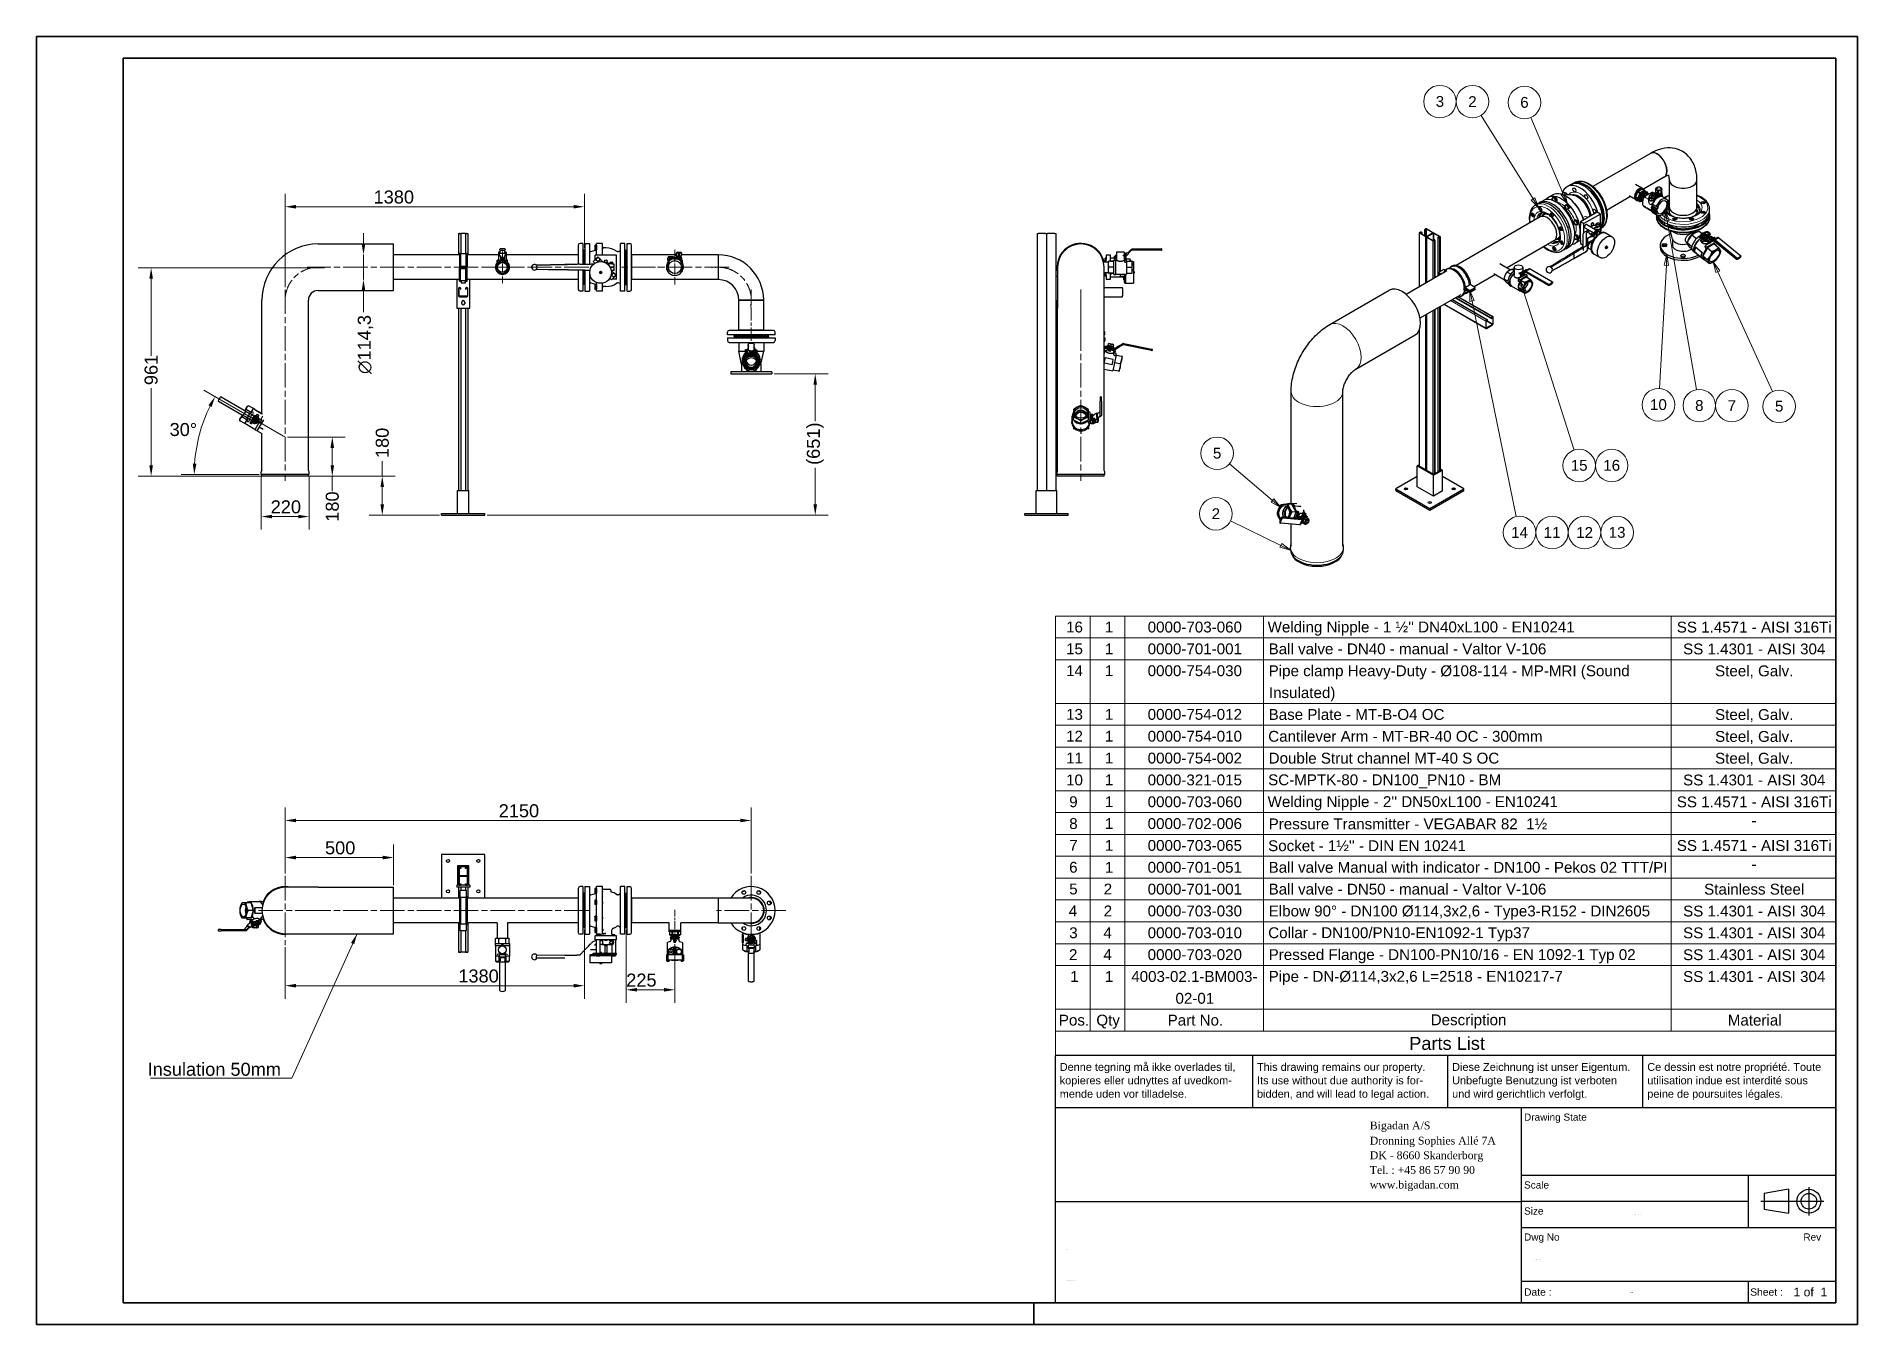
# Model space of a CAD drawing. Header units: millimetres. Extents: x 0 to 8400, y 0 to 5940.
import ezdxf
from ezdxf.enums import TextEntityAlignment as Align

# ---------------------------------------------------------------- set-up
doc = ezdxf.new("R2018")
doc.units = ezdxf.units.MM
doc.header["$LTSCALE"] = 20
doc.linetypes.add('CHAIN', pattern=[0.3543, 0.2362, -0.0295, 0.0591, -0.0295])
doc.layers.get('0').update_dxf_attribs({"lineweight": 18})
for name, color, linetype, lineweight in [('Border', 7, 'Continuous', 35), ('Center Mark', 7, 'Continuous', 18), ('Centerline', 7, 'Continuous', 18), ('Dimension', 7, 'Continuous', 18), ('Symbol', 7, 'Continuous', 18), ('Title', 7, 'Continuous', 25), ('Visible', 7, 'Continuous', 25), ('Visible Narrow', 7, 'Continuous', 18)]:
    doc.layers.add(name, color=color, linetype=linetype, lineweight=lineweight)
doc.styles.add('Note Text', font='arial.ttf')
doc.styles.get("Standard").update_dxf_attribs({"font": 'arial.ttf'})
doc.styles.add('Text Style150', font='arial.ttf')
doc.styles.add('Text Style72', font='arial.ttf')
doc.styles.add('Text Style85', font='times.ttf')
doc.styles.add('Title', font='arial.ttf')
doc.styles.add('Title150', font='arial.ttf')
doc.styles.add('Title200', font='arial.ttf')
doc.dimstyles.new('Default - Method 2a$7', dxfattribs={"dimscale": 20, "dimtxt": 3, "dimasz": 2.5, "dimexe": 3, "dimexo": 0.5, "dimgap": 0.7, "dimtad": 0, "dimtoh": 1, "dimdec": 1, "dimrnd": 1e-08, "dimtxsty": 'Title', "dimcen": 0.09, "dimdle": 10, "dimclrd": 256, "dimclre": 256, "dimclrt": 7, "dimazin": 2, "dimtfac": 0.833333, "dimtdec": 1, "dimtmove": 0, "dimatfit": 3, "dimfxl": 1, "dimtolj": 1, "dimlwd": -1, "dimlwe": -1, "dimarcsym": 0})
doc.dimstyles.new('Default - Method 2b', dxfattribs={"dimscale": 20, "dimtxt": 3, "dimasz": 2.5, "dimexe": 3, "dimexo": 0.5, "dimgap": 0.7, "dimtad": 0, "dimtoh": 1, "dimdec": 1, "dimrnd": 1e-08, "dimtxsty": 'Title', "dimcen": 0.09, "dimdle": 10, "dimclrd": 256, "dimclre": 256, "dimclrt": 7, "dimadec": 0, "dimazin": 2, "dimtfac": 0.833333, "dimtdec": 1, "dimtmove": 0, "dimatfit": 3, "dimfxl": 1, "dimtolj": 1, "dimlwd": -1, "dimlwe": -1, "dimarcsym": 0})

msp = doc.modelspace()

# ---------------------------------------------------------------- texts
at = {"layer": 'Symbol', "color": 7, "insert": (1127.73, 1146.43), "char_height": 60, "width": 614.8628, "attachment_point": 9, "style": 'Title'}
msp.add_mtext('\\fArial|b0|i0;Insulation 50mm', dxfattribs=at)

# ---------------------------------------------------------------- blocks, each defined once
blk = doc.blocks.new('Borders Bigadan Border')
at = {"layer": 'Border'}
for p, q in [((0, 297), (420, 297)), ((0, 0), (0, 297)), ((420, 297), (415, 297)), ((420, 297), (420, 0)), ((415, 292), (20, 292)), ((20, 292), (20, 5)), ((415, 5), (415, 292)), ((20, 5), (415, 5)), ((230, 5), (230, 0)), ((420, 0), (0, 0))]:
    blk.add_line(p, q, dxfattribs=at)
blk = doc.blocks.new('Title Blocks Title')
at = {"layer": 'Title'}
for p, q in [((205, 62), (25, 62)), ((25, 50), (25, 62)), ((70.5, 50), (70.5, 62)), ((115.5, 50), (115.5, 62)), ((160.5, 50), (160.5, 62)), ((205, 50), (25, 50)), ((25, 5), (25, 50)), ((132.5, 5), (132.5, 50)), ((205, 34.36), (132.5, 34.36)), ((184.74, 34.36), (184.74, 22.36)), ((25, 28.36), (132.5, 28.36)), ((184.74, 28.36), (132.5, 28.36)), ((132.5, 22.36), (205, 22.36)), ((132.5, 10), (205, 10)), ((184.74, 10), (184.74, 5))]:
    blk.add_line(p, q, dxfattribs=at)
at = {"layer": 'Title', "lineweight": 25}
for p, q in [((194.05, 31.19), (188.45, 30.23)), ((188.45, 30.23), (188.45, 26.63)), ((194.05, 31.19), (194.05, 25.67)), ((198.77, 31.7), (198.77, 25.16)), ((187.65, 28.43), (202.19, 28.43)), ((188.45, 26.63), (194.05, 25.67))]:
    blk.add_line(p, q, dxfattribs=at)
for radius in [2.76, 1.8]:
    blk.add_circle((198.77, 28.43), radius, dxfattribs=at)
at = {"layer": 'Title'}
for s, height, style, p in [('Denne tegning må ikke overlades til,', 1.8, 'Text Style72', (26, 58.5)), ('This drawing remains our property.', 1.8, 'Text Style72', (71.5, 58.5)), ('Diese Zeichnung ist unser Eigentum.', 1.8, 'Text Style72', (116.5, 58.5)), ('Ce dessin est notre propriété. Toute', 1.8, 'Text Style72', (161.5, 58.5)), ('kopieres eller udnyttes af uvedkom-', 1.8, 'Text Style72', (26, 55.4)), ('Its use without due authority is for-', 1.8, 'Text Style72', (71.5, 55.4)), ('Unbefugte Benutzung ist verboten', 1.8, 'Text Style72', (116.5, 55.4)), ('utilisation indue est interdité sous', 1.8, 'Text Style72', (161.5, 55.4)), ('mende uden vor tilladelse.', 1.8, 'Text Style72', (26, 52.3)), ('bidden, and will lead to legal action.', 1.8, 'Text Style72', (71.5, 52.3)), ('und wird gerichtlich verfolgt.', 1.8, 'Text Style72', (116.5, 52.3)), ('peine de poursuites légales.', 1.8, 'Text Style72', (161.5, 52.3)), ('Bigadan A/S', 1.8, 'Text Style85', (97.5, 45.01)), ('Drawing State', 1.65, 'Title150', (133.08, 47)), ('Dronning Sophies Allé 7A', 1.8, 'Text Style85', (97.5, 41.51)), ('DK - 8660 Skanderborg', 1.8, 'Text Style85', (97.5, 38.13)), ('Tel. : +45 86 57 90 90', 1.8, 'Text Style85', (97.5, 34.74)), ('www.bigadan.com', 1.8, 'Text Style85', (97.5, 31.36)), ('Scale', 1.65, 'Title150', (133.08, 31.36)), ('Size', 1.65, 'Title150', (133.08, 25.36)), ('Dwg No', 1.65, 'Title150', (133.08, 19.36)), ('Rev', 1.65, 'Title150', (197.5, 19.36))]:
    blk.add_text(s, height=height, dxfattribs=dict(at, style=style)).set_placement(p)
at = {"layer": 'Title', "style": 'Text Style150'}
for s, p in [('Sheet :', (185.24, 7.5)), ('Date :', (133.08, 7.5))]:
    blk.add_text(s, height=1.7, dxfattribs=at).set_placement(p, align=Align.MIDDLE_LEFT)
at = {"layer": 'Title', "style": 'Title200'}
blk.add_text('1 of  1', height=2, dxfattribs=at).set_placement((203, 7.5), align=Align.MIDDLE_RIGHT)
at = {"layer": 'Title', "color": 1, "true_color": 0xff0000, "insert": (169, 47.68), "char_height": 2.5, "width": 40, "attachment_point": 5, "style": 'Note Text'}
blk.add_mtext('\\fArial|b0|i0; ', dxfattribs=at)
at = {"layer": 'Title', "color": 1, "lineweight": 5, "true_color": 0xff0000, "flags": 253}
blk.add_attdef('STATUS', text='', height=6.2, dxfattribs=at).set_placement((169, 40.36), align=Align.MIDDLE_CENTER)
at = {"layer": 'Title', "lineweight": 30, "flags": 104}
for tag, height, p in [('Initial_View_Scale', 2.39, (158.62, 31.36)), ('Sheet_Size', 2.4, (158.62, 25.36)), ('REVISION_NUMBER', 3.5, (200, 15)), ('CREATION_DATE', 2, (157.5, 7.5))]:
    blk.add_attdef(tag, text='', height=height, dxfattribs=at).set_placement(p, align=Align.MIDDLE_CENTER)
for tag, p in [('PROJECT', (27.5, 24.3)), ('TITLE', (27.5, 17.3)), ('DESCRIPTION', (27.5, 10.3))]:
    blk.add_attdef(tag, text='', height=2.8, dxfattribs=at).set_placement(p, align=Align.TOP_LEFT)
blk.add_attdef('PART_NUMBER', text='', height=3.5, dxfattribs=at).set_placement((135.5, 15), align=Align.MIDDLE_LEFT)
blk = doc.blocks.new('Parts List')
at = {"layer": 'Symbol'}
for p, q in [((415, 163.36), (235, 163.36)), ((235, 163.36), (235, 72.72)), ((243, 163.36), (243, 72.72)), ((251, 163.36), (251, 72.72)), ((283, 163.36), (283, 72.72)), ((377, 163.36), (377, 72.72)), ((415, 163.36), (415, 72.72)), ((415, 158.32), (235, 158.32)), ((415, 153.29), (235, 153.29)), ((415, 143.22), (235, 143.22)), ((415, 138.18), (235, 138.18)), ((415, 133.14), (235, 133.14)), ((415, 128.11), (235, 128.11)), ((415, 123.07), (235, 123.07)), ((415, 118.04), (235, 118.04)), ((415, 113), (235, 113)), ((415, 107.97), (235, 107.97)), ((415, 102.93), (235, 102.93)), ((415, 97.9), (235, 97.9)), ((415, 92.86), (235, 92.86)), ((415, 87.82), (235, 87.82)), ((415, 82.79), (235, 82.79)), ((415, 72.72), (235, 72.72)), ((235, 67.68), (235, 72.72)), ((243, 67.68), (243, 72.72)), ((251, 67.68), (251, 72.72)), ((283, 67.68), (283, 72.72)), ((377, 67.68), (377, 72.72)), ((415, 67.68), (415, 72.72)), ((235, 62), (235, 67.68)), ((415, 67.68), (235, 67.68)), ((415, 62), (415, 67.68)), ((415, 62), (235, 62))]:
    blk.add_line(p, q, dxfattribs=at)
at = {"layer": 'Symbol', "color": 7, "attachment_point": 7}
for s, insert, char_height, style in [('16', (237.46, 159.54), 2.5, 'Note Text'), ('1', (246.43, 159.58), 2.5, 'Note Text'), ('0000-703-060', (256.28, 159.54), 2.5, 'Note Text'), ("Welding Nipple - 1 ½'' DN40xL100 - EN10241", (283.94, 158.84), 2.5, 'Note Text'), ('SS 1.4571 - AISI 316Ti', (378.31, 159.53), 2.5, 'Note Text'), ('15', (237.46, 154.51), 2.5, 'Note Text'), ('1', (246.43, 154.55), 2.5, 'Note Text'), ('0000-701-001', (256.28, 154.51), 2.5, 'Note Text'), ('Ball valve - DN40 - manual - Valtor V-106', (284.17, 154.51), 2.5, 'Note Text'), ('SS 1.4301 - AISI 304', (379.76, 154.49), 2.5, 'Note Text'), ('14', (237.46, 149.51), 2.5, 'Note Text'), ('1', (246.43, 149.51), 2.5, 'Note Text'), ('0000-754-030', (256.28, 149.47), 2.5, 'Note Text'), ('Pipe clamp Heavy-Duty - Ø108-114 - MP-MRI (Sound ', (284.18, 148.74), 2.5, 'Note Text'), ('Steel, Galv.', (387.14, 149), 2.5, 'Note Text'), ('Insulated)', (284.24, 143.7), 2.5, 'Note Text'), ('13', (237.46, 139.4), 2.5, 'Note Text'), ('1', (246.43, 139.44), 2.5, 'Note Text'), ('0000-754-012', (256.28, 139.4), 2.5, 'Note Text'), ('Base Plate - MT-B-O4 OC', (284.17, 139.38), 2.5, 'Note Text'), ('Steel, Galv.', (387.14, 138.93), 2.5, 'Note Text'), ('12', (237.46, 134.41), 2.5, 'Note Text'), ('1', (246.43, 134.41), 2.5, 'Note Text'), ('0000-754-010', (256.28, 134.37), 2.5, 'Note Text'), ('Cantilever Arm - MT-BR-40 OC - 300mm', (284.08, 134.35), 2.5, 'Note Text'), ('Steel, Galv.', (387.14, 133.89), 2.5, 'Note Text'), ('11', (237.46, 129.37), 2.5, 'Note Text'), ('1', (246.43, 129.37), 2.5, 'Note Text'), ('0000-754-002', (256.28, 129.33), 2.5, 'Note Text'), ('Double Strut channel MT-40 S OC', (284.18, 129.31), 2.5, 'Note Text'), ('Steel, Galv.', (387.14, 128.86), 2.5, 'Note Text'), ('10', (237.46, 124.29), 2.5, 'Note Text'), ('1', (246.43, 124.34), 2.5, 'Note Text'), ('0000-321-015', (256.28, 124.29), 2.5, 'Note Text'), ('SC-MPTK-80 - DN100_PN10 - BM', (284.06, 123.63), 2.5, 'Note Text'), ('SS 1.4301 - AISI 304', (379.76, 124.28), 2.5, 'Note Text'), ('9', (238.18, 119.26), 2.5, 'Note Text'), ('0000-703-060', (256.28, 119.26), 2.5, 'Note Text'), ("Welding Nipple - 2'' DN50xL100 - EN10241", (283.94, 118.57), 2.5, 'Note Text'), ('SS 1.4571 - AISI 316Ti', (378.31, 119.24), 2.5, 'Note Text'), ('1', (246.43, 119.3), 2.5, 'Note Text'), ('8', (238.18, 114.22), 2.5, 'Note Text'), ('1', (246.43, 114.27), 2.5, 'Note Text'), ('0000-702-006', (256.28, 114.22), 2.5, 'Note Text'), ('Pressure Transmitter - VEGABAR 82  1½', (284.18, 114.15), 2.5, 'Note Text'), ('-', (395.53, 114.99), 2.5, 'Note Text'), ('7', (238.2, 109.25), 2.5, 'Note Text'), ('1', (246.43, 109.23), 2.5, 'Note Text'), ('0000-703-065', (256.28, 109.19), 2.5, 'Note Text'), ("Socket - 1½'' - DIN EN 10241", (284.06, 109.12), 2.5, 'Note Text'), ('SS 1.4571 - AISI 316Ti', (378.31, 109.17), 2.5, 'Note Text'), ('6', (238.17, 104.15), 2.5, 'Note Text'), ('1', (246.43, 104.19), 2.5, 'Note Text'), ('0000-701-051', (256.28, 104.15), 2.5, 'Note Text'), ('Ball valve Manual with indicator - DN100 - Pekos 02 TTT/PI', (284.17, 104.14), 2.5, 'Note Text'), ('-', (395.53, 104.92), 2.5, 'Note Text'), ('5', (238.18, 99.14), 2.5, 'Note Text'), ('2', (246.14, 99.16), 2.5, 'Note Text'), ('0000-701-001', (256.28, 99.12), 2.5, 'Note Text'), ('Ball valve - DN50 - manual - Valtor V-106', (284.17, 99.12), 2.5, 'Note Text'), ('Stainless Steel', (384.61, 99.1), 2.5, 'Note Text'), ('4', (238.08, 94.13), 2.5, 'Note Text'), ('2', (246.14, 94.12), 2.5, 'Note Text'), ('0000-703-030', (256.28, 94.08), 2.5, 'Note Text'), ('Elbow 90° - DN100 Ø114,3x2,6 - Type3-R152 - DIN2605', (284.19, 93.35), 2.5, 'Note Text'), ('SS 1.4301 - AISI 304', (379.76, 94.06), 2.5, 'Note Text'), ('3', (238.18, 89.05), 2.5, 'Note Text'), ('4', (246.08, 89.09), 2.5, 'Note Text'), ('0000-703-010', (256.28, 89.05), 2.5, 'Note Text'), ('Collar - DN100/PN10-EN1092-1 Typ37', (284.08, 88.34), 2.5, 'Note Text'), ('SS 1.4301 - AISI 304', (379.76, 89.03), 2.5, 'Note Text'), ('2', (238.14, 84.05), 2.5, 'Note Text'), ('4', (246.08, 84.06), 2.5, 'Note Text'), ('0000-703-020', (256.28, 84.01), 2.5, 'Note Text'), ('Pressed Flange - DN100-PN10/16 - EN 1092-1 Typ 02', (284.18, 83.3), 2.5, 'Note Text'), ('SS 1.4301 - AISI 304', (379.76, 83.99), 2.5, 'Note Text'), ('1', (238.43, 79.02), 2.5, 'Note Text'), ('1', (246.43, 79.02), 2.5, 'Note Text'), ('4003-02.1-BM003-', (252.49, 78.97), 2.5, 'Note Text'), ('Pipe - DN-Ø114,3x2,6 L=2518 - EN10217-7', (284.18, 78.28), 2.5, 'Note Text'), ('SS 1.4301 - AISI 304', (379.76, 78.96), 2.5, 'Note Text'), ('02-01', (262.69, 73.94), 2.5, 'Note Text'), ('Pos.', (235.79, 68.91), 2.5, 'Note Text'), ('Qty', (244.44, 68.19), 2.5, 'Note Text'), ('Part No.', (260.88, 68.91), 2.5, 'Note Text'), ('Description', (321.55, 68.26), 2.5, 'Note Text'), ('Material', (390.06, 68.91), 2.5, 'Note Text'), ('Parts List', (316.6, 63.29), 3, 'Title')]:
    blk.add_mtext(s, dxfattribs=dict(at, insert=insert, char_height=char_height, style=style))
blk = doc.blocks.new('*D27')
at = {"layer": 'Defpoints', "color": 0, "transparency": 16777216}
for p in [(1226.2, 3912.2), (1595.1, 3732.2), (1868.5, 3732.2)]:
    blk.add_point(p, dxfattribs=at)
at = {"layer": 'Dimension', "transparency": 16777216}
for p, q in [((1595.1, 3912.2), (1595.1, 3981.7)), ((1236.2, 3912.2), (1655.1, 3912.2)), ((1595.1, 3782.2), (1595.1, 3862.2)), ((1858.5, 3732.2), (1535.1, 3732.2))]:
    blk.add_line(p, q, dxfattribs=at)
for points in [[(1586.8, 3862.2), (1603.4, 3862.2), (1595.1, 3912.2)], [(1586.8, 3782.2), (1603.4, 3782.2), (1595.1, 3732.2)]]:
    blk.add_solid(points, dxfattribs=at)
at = {"layer": 'Dimension', "color": 7, "transparency": 16777216, "insert": (1625.7, 3995.7), "char_height": 60, "attachment_point": 7, "rotation": 90, "style": 'Title'}
blk.add_mtext('\\A1;180', dxfattribs=at)
blk = doc.blocks.new('*D28')
at = {"layer": 'Defpoints', "color": 0, "transparency": 16777216}
for p in [(3392.2, 4383.7), (2068.5, 3732.2), (3592.2, 3732.2)]:
    blk.add_point(p, dxfattribs=at)
at = {"layer": 'Dimension', "transparency": 16777216}
for p, q in [((3402.2, 4383.7), (3652.2, 4383.7)), ((3592.2, 4333.7), (3592.2, 4165.7)), ((3592.2, 3782.2), (3592.2, 3950.2)), ((2078.5, 3732.2), (3652.2, 3732.2))]:
    blk.add_line(p, q, dxfattribs=at)
for points in [[(3583.9, 4333.7), (3600.5, 4333.7), (3592.2, 4383.7)], [(3583.9, 3782.2), (3600.5, 3782.2), (3592.2, 3732.2)]]:
    blk.add_solid(points, dxfattribs=at)
at = {"layer": 'Dimension', "color": 7, "transparency": 16777216, "insert": (3631.5, 3964.2), "char_height": 60, "attachment_point": 7, "rotation": 90, "style": 'Title'}
blk.add_mtext('\\A1;\\fArial|b0|i0;{\\H60.0000;(651)}', dxfattribs=at)
blk = doc.blocks.new('*D29')
at = {"layer": 'Defpoints', "color": 0, "transparency": 16777216}
for p in [(3297.2, 2324.5), (1147.2, 2069.6), (3297.2, 2069.6)]:
    blk.add_point(p, dxfattribs=at)
at = {"layer": 'Dimension', "transparency": 16777216}
for p, q in [((1147.2, 2079.6), (1147.2, 2384.5)), ((3297.2, 2079.6), (3297.2, 2384.5)), ((1197.2, 2324.5), (3247.2, 2324.5))]:
    blk.add_line(p, q, dxfattribs=at)
for points in [[(1197.2, 2332.8), (1197.2, 2316.2), (1147.2, 2324.5)], [(3247.2, 2332.8), (3247.2, 2316.2), (3297.2, 2324.5)]]:
    blk.add_solid(points, dxfattribs=at)
at = {"layer": 'Dimension', "color": 7, "transparency": 16777216, "insert": (2132.2, 2338.5), "char_height": 60, "attachment_point": 7, "style": 'Title'}
blk.add_mtext('\\A1;2150', dxfattribs=at)
blk = doc.blocks.new('*D30')
at = {"layer": 'Defpoints', "color": 0, "transparency": 16777216}
for p in [(2527.2, 1830.6), (1147.2, 1749.6), (1147.2, 1562.6)]:
    blk.add_point(p, dxfattribs=at)
at = {"layer": 'Dimension', "transparency": 16777216}
for p, q in [((2527.2, 1820.6), (2527.2, 1502.6)), ((1147.2, 1739.6), (1147.2, 1502.6)), ((2477.2, 1562.6), (1197.2, 1562.6))]:
    blk.add_line(p, q, dxfattribs=at)
for points in [[(1197.2, 1571), (1197.2, 1554.3), (1147.2, 1562.6)], [(2477.2, 1571), (2477.2, 1554.3), (2527.2, 1562.6)]]:
    blk.add_solid(points, dxfattribs=at)
at = {"layer": 'Dimension', "color": 7, "transparency": 16777216, "insert": (1946, 1576.6), "char_height": 60, "attachment_point": 7, "style": 'Title'}
blk.add_mtext('\\A1;1380', dxfattribs=at)
blk = doc.blocks.new('*D31')
at = {"layer": 'Defpoints', "color": 0, "transparency": 16777216}
for p in [(2720.7, 1830.6), (2945.2, 1764.4), (2720.7, 1543.7)]:
    blk.add_point(p, dxfattribs=at)
at = {"layer": 'Dimension', "transparency": 16777216}
for p, q in [((2720.7, 1820.6), (2720.7, 1483.7)), ((2945.2, 1754.4), (2945.2, 1483.7)), ((2895.2, 1543.7), (2770.7, 1543.7))]:
    blk.add_line(p, q, dxfattribs=at)
for points in [[(2770.7, 1552), (2770.7, 1535.4), (2720.7, 1543.7)], [(2895.2, 1552), (2895.2, 1535.4), (2945.2, 1543.7)]]:
    blk.add_solid(points, dxfattribs=at)
at = {"layer": 'Dimension', "color": 7, "transparency": 16777216, "insert": (2720.4, 1557.7), "char_height": 60, "attachment_point": 7, "style": 'Title'}
blk.add_mtext('\\A1;225', dxfattribs=at)
blk = doc.blocks.new('*D32')
at = {"layer": 'Defpoints', "color": 0, "transparency": 16777216}
for p in [(771.1, 4165.9), (1148.4, 4092.3), (1037.2, 3919.7), (1447.4, 3919.7)]:
    blk.add_point(p, dxfattribs=at)
at = {"layer": 'Dimension', "transparency": 16777216}
for p, q in [((1139.8, 4097.3), (772.2, 4309.5)), ((1027.2, 3919.7), (667.7, 3919.7))]:
    blk.add_line(p, q, dxfattribs=at)
blk.add_arc((1447.4, 3919.7), 719.7, 153.98151, 176.01849, dxfattribs=at)
for points in [[(793.3, 4239.3), (808, 4231.5), (824.1, 4279.5)], [(737.8, 3969.4), (721.1, 3970), (727.7, 3919.7)]]:
    blk.add_solid(points, dxfattribs=at)
at = {"layer": 'Dimension', "color": 7, "transparency": 16777216, "insert": (614.3, 4096.5), "char_height": 60, "attachment_point": 7, "style": 'Title'}
blk.add_mtext('\\A1;30°', dxfattribs=at)
blk = doc.blocks.new('*D33')
at = {"layer": 'Defpoints', "color": 0, "transparency": 16777216}
for p in [(1148.4, 4092.3), (1364.5, 4092.3), (1226.2, 3912.2)]:
    blk.add_point(p, dxfattribs=at)
at = {"layer": 'Dimension', "transparency": 16777216}
for p, q in [((1158.4, 4092.3), (1424.5, 4092.3)), ((1364.5, 4042.3), (1364.5, 3962.2)), ((1236.2, 3912.2), (1424.5, 3912.2)), ((1364.5, 3912.2), (1364.5, 3842.7))]:
    blk.add_line(p, q, dxfattribs=at)
for points in [[(1356.2, 4042.3), (1372.9, 4042.3), (1364.5, 4092.3)], [(1356.2, 3962.2), (1372.9, 3962.2), (1364.5, 3912.2)]]:
    blk.add_solid(points, dxfattribs=at)
at = {"layer": 'Dimension', "color": 7, "transparency": 16777216, "insert": (1395.2, 3702), "char_height": 60, "attachment_point": 7, "rotation": 90, "style": 'Title'}
blk.add_mtext('\\A1;180', dxfattribs=at)
blk = doc.blocks.new('*D34')
at = {"layer": 'Defpoints', "color": 0, "transparency": 16777216}
for p in [(1037.2, 3919.7), (1257.2, 3919.7), (1037.2, 3726)]:
    blk.add_point(p, dxfattribs=at)
at = {"layer": 'Dimension', "transparency": 16777216}
for p, q in [((1037.2, 3909.7), (1037.2, 3666)), ((1257.2, 3909.7), (1257.2, 3666)), ((1207.2, 3726), (1087.2, 3726))]:
    blk.add_line(p, q, dxfattribs=at)
for points in [[(1087.2, 3734.3), (1087.2, 3717.6), (1037.2, 3726)], [(1207.2, 3734.3), (1207.2, 3717.6), (1257.2, 3726)]]:
    blk.add_solid(points, dxfattribs=at)
at = {"layer": 'Dimension', "color": 7, "transparency": 16777216, "insert": (1080.5, 3740), "char_height": 60, "attachment_point": 7, "style": 'Title'}
blk.add_mtext('\\A1;220', dxfattribs=at)
blk = doc.blocks.new('*D35')
at = {"layer": 'Defpoints', "color": 0, "transparency": 16777216}
for p in [(1508.4, 4932.8), (1508.4, 4932.8), (1508.4, 4818.5)]:
    blk.add_point(p, dxfattribs=at)
at = {"layer": 'Dimension', "transparency": 16777216}
for p, q in [((1508.4, 4982.8), (1508.4, 5032.8)), ((1508.4, 4932.8), (1508.4, 4818.5)), ((1508.4, 4768.5), (1508.4, 4668.2))]:
    blk.add_line(p, q, dxfattribs=at)
for points in [[(1500.1, 4982.8), (1516.7, 4982.8), (1508.4, 4932.8)], [(1500.1, 4768.5), (1516.7, 4768.5), (1508.4, 4818.5)]]:
    blk.add_solid(points, dxfattribs=at)
at = {"layer": 'Dimension', "color": 7, "transparency": 16777216, "insert": (1553.5, 4383.5), "char_height": 60, "attachment_point": 7, "rotation": 90, "style": 'Title'}
blk.add_mtext('\\A1;{\\fAIGDT|b0|i0;\\ln}\\fArial|b0|i0;{\\H60.0000;114,3}', dxfattribs=at)
blk = doc.blocks.new('*D36')
at = {"layer": 'Defpoints', "color": 0, "transparency": 16777216}
for p in [(529, 4872.7), (1329, 4872.7), (1068.2, 3912.2)]:
    blk.add_point(p, dxfattribs=at)
at = {"layer": 'Dimension', "transparency": 16777216}
for p, q in [((1319, 4872.7), (469, 4872.7)), ((529, 4822.7), (529, 4467)), ((529, 3962.2), (529, 4318)), ((1058.2, 3912.2), (469, 3912.2))]:
    blk.add_line(p, q, dxfattribs=at)
for points in [[(520.7, 4822.7), (537.3, 4822.7), (529, 4872.7)], [(520.7, 3962.2), (537.3, 3962.2), (529, 3912.2)]]:
    blk.add_solid(points, dxfattribs=at)
at = {"layer": 'Dimension', "color": 7, "transparency": 16777216, "insert": (559.6, 4332), "char_height": 60, "attachment_point": 7, "rotation": 90, "style": 'Title'}
blk.add_mtext('\\A1;961', dxfattribs=at)
blk = doc.blocks.new('*D37')
at = {"layer": 'Defpoints', "color": 0, "transparency": 16777216}
for p in [(2527.2, 5154.7), (2527.2, 4954.7), (1147.2, 4773.7)]:
    blk.add_point(p, dxfattribs=at)
at = {"layer": 'Dimension', "transparency": 16777216}
for p, q in [((1147.2, 4783.7), (1147.2, 5214.7)), ((2527.2, 4964.7), (2527.2, 5214.7)), ((1197.2, 5154.7), (2477.2, 5154.7))]:
    blk.add_line(p, q, dxfattribs=at)
for points in [[(1197.2, 5163), (1197.2, 5146.4), (1147.2, 5154.7)], [(2477.2, 5163), (2477.2, 5146.4), (2527.2, 5154.7)]]:
    blk.add_solid(points, dxfattribs=at)
at = {"layer": 'Dimension', "color": 7, "transparency": 16777216, "insert": (1555.1, 5168.7), "char_height": 60, "attachment_point": 7, "style": 'Title'}
blk.add_mtext('\\A1;1380', dxfattribs=at)
blk = doc.blocks.new('Balloon1')
at = {"layer": 'Symbol'}
for p, q in [((286.96, 179.66), (275.37, 185.31)), ((287.18, 180.11), (286.74, 179.21)), ((286.74, 179.21), (289.2, 178.57)), ((286.96, 179.66), (289.2, 178.57)), ((289.2, 178.57), (287.18, 180.11))]:
    blk.add_line(p, q, dxfattribs=at)
at = {"layer": 'Symbol', "flags": 128}
blk.add_lwpolyline([(286.74, 179.21), (289.2, 178.57), (287.18, 180.11), (286.74, 179.21)], dxfattribs=at)
at = {"layer": 'Symbol'}
blk.add_circle((272.01, 186.95), 3.75, dxfattribs=at)
blk.add_solid([(286.74, 179.21), (289.2, 178.57), (287.18, 180.11), (286.74, 179.21)], dxfattribs=at)
at = {"layer": 'Symbol', "insert": (272.01, 186.95), "char_height": 2.5, "attachment_point": 5, "style": 'Note Text'}
blk.add_mtext('2', dxfattribs=at)
blk = doc.blocks.new('Balloon2')
at = {"layer": 'Symbol'}
for p, q in [((285.07, 190.01), (275.15, 198.46)), ((285.4, 190.39), (284.75, 189.63)), ((284.75, 189.63), (286.98, 188.39)), ((285.07, 190.01), (286.98, 188.39)), ((286.98, 188.39), (285.4, 190.39))]:
    blk.add_line(p, q, dxfattribs=at)
at = {"layer": 'Symbol', "flags": 128}
blk.add_lwpolyline([(284.75, 189.63), (286.98, 188.39), (285.4, 190.39), (284.75, 189.63)], dxfattribs=at)
at = {"layer": 'Symbol'}
blk.add_circle((272.3, 200.89), 3.75, dxfattribs=at)
blk.add_solid([(284.75, 189.63), (286.98, 188.39), (285.4, 190.39), (284.75, 189.63)], dxfattribs=at)
at = {"layer": 'Symbol', "insert": (272.3, 200.91), "char_height": 2.5, "attachment_point": 5, "style": 'Note Text'}
blk.add_mtext('5', dxfattribs=at)
blk = doc.blocks.new('Balloon3')
at = {"layer": 'Symbol'}
for p, q in [((331.09, 235.98), (330.59, 238.43)), ((331.58, 236.08), (330.59, 238.43)), ((330.59, 238.43), (330.6, 235.88)), ((330.6, 235.88), (331.58, 236.08)), ((331.09, 235.98), (341.29, 186.29))]:
    blk.add_line(p, q, dxfattribs=at)
at = {"layer": 'Symbol', "flags": 128}
blk.add_lwpolyline([(331.58, 236.08), (330.59, 238.43), (330.6, 235.88), (331.58, 236.08)], dxfattribs=at)
at = {"layer": 'Symbol'}
for centre in [(342.04, 182.62), (349.54, 182.62), (357.04, 182.62), (364.54, 182.62)]:
    blk.add_circle(centre, 3.75, dxfattribs=at)
blk.add_solid([(331.58, 236.08), (330.59, 238.43), (330.6, 235.88), (331.58, 236.08)], dxfattribs=at)
at = {"layer": 'Symbol', "char_height": 2.5, "attachment_point": 5, "style": 'Note Text'}
for s, insert in [('14', (342.04, 182.62)), ('11', (349.54, 182.62)), ('12', (357.04, 182.62)), ('13', (364.54, 182.64))]:
    blk.add_mtext(s, dxfattribs=dict(at, insert=insert))
blk = doc.blocks.new('Balloon4')
at = {"layer": 'Symbol'}
for p, q in [((352.05, 260.86), (344.63, 278.31)), ((352.51, 261.06), (351.59, 260.67)), ((351.59, 260.67), (353.02, 258.56)), ((352.05, 260.86), (353.02, 258.56)), ((353.02, 258.56), (352.51, 261.06))]:
    blk.add_line(p, q, dxfattribs=at)
at = {"layer": 'Symbol', "flags": 128}
blk.add_lwpolyline([(351.59, 260.67), (353.02, 258.56), (352.51, 261.06), (351.59, 260.67)], dxfattribs=at)
at = {"layer": 'Symbol'}
blk.add_circle((343.17, 281.76), 3.75, dxfattribs=at)
blk.add_solid([(351.59, 260.67), (353.02, 258.56), (352.51, 261.06), (351.59, 260.67)], dxfattribs=at)
at = {"layer": 'Symbol', "insert": (343.17, 281.78), "char_height": 2.5, "attachment_point": 5, "style": 'Note Text'}
blk.add_mtext('6', dxfattribs=at)
blk = doc.blocks.new('Balloon5')
at = {"layer": 'Symbol'}
for p, q in [((345.16, 259.53), (333.16, 278.79)), ((345.58, 259.8), (344.73, 259.27)), ((344.73, 259.27), (346.48, 257.41)), ((345.16, 259.53), (346.48, 257.41)), ((346.48, 257.41), (345.58, 259.8))]:
    blk.add_line(p, q, dxfattribs=at)
at = {"layer": 'Symbol', "flags": 128}
blk.add_lwpolyline([(344.73, 259.27), (346.48, 257.41), (345.58, 259.8), (344.73, 259.27)], dxfattribs=at)
at = {"layer": 'Symbol'}
for centre in [(323.68, 281.97), (331.18, 281.97)]:
    blk.add_circle(centre, 3.75, dxfattribs=at)
blk.add_solid([(344.73, 259.27), (346.48, 257.41), (345.58, 259.8), (344.73, 259.27)], dxfattribs=at)
at = {"layer": 'Symbol', "char_height": 2.5, "attachment_point": 5, "style": 'Note Text'}
for s, insert in [('3', (323.68, 281.99)), ('2', (331.18, 281.97))]:
    blk.add_mtext(s, dxfattribs=dict(at, insert=insert))
blk = doc.blocks.new('Balloon6')
at = {"layer": 'Symbol'}
for p, q in [((375.65, 256.97), (375.58, 254.42)), ((376.07, 254.5), (375.65, 256.97)), ((376.57, 254.59), (375.65, 256.97)), ((375.58, 254.42), (376.57, 254.59)), ((376.07, 254.5), (382.86, 215.56))]:
    blk.add_line(p, q, dxfattribs=at)
at = {"layer": 'Symbol', "flags": 128}
blk.add_lwpolyline([(376.57, 254.59), (375.65, 256.97), (375.58, 254.42), (376.57, 254.59)], dxfattribs=at)
at = {"layer": 'Symbol'}
for centre in [(383.5, 211.87), (391, 211.87)]:
    blk.add_circle(centre, 3.75, dxfattribs=at)
blk.add_solid([(376.57, 254.59), (375.65, 256.97), (375.58, 254.42), (376.57, 254.59)], dxfattribs=at)
at = {"layer": 'Symbol', "char_height": 2.5, "attachment_point": 5, "style": 'Note Text'}
for s, insert in [('8', (383.5, 211.89)), ('7', (391, 211.87))]:
    blk.add_mtext(s, dxfattribs=dict(at, insert=insert))
blk = doc.blocks.new('Balloon7')
at = {"layer": 'Symbol'}
for p, q in [((375.9, 244.23), (374.28, 215.81)), ((376.04, 246.73), (375.4, 244.26)), ((375.4, 244.26), (376.4, 244.2)), ((375.9, 244.23), (376.04, 246.73)), ((376.4, 244.2), (376.04, 246.73))]:
    blk.add_line(p, q, dxfattribs=at)
at = {"layer": 'Symbol', "flags": 128}
blk.add_lwpolyline([(376.4, 244.2), (376.04, 246.73), (375.4, 244.26), (376.4, 244.2)], dxfattribs=at)
at = {"layer": 'Symbol'}
blk.add_circle((374.07, 212.08), 3.75, dxfattribs=at)
blk.add_solid([(376.4, 244.2), (376.04, 246.73), (375.4, 244.26), (376.4, 244.2)], dxfattribs=at)
at = {"layer": 'Symbol', "insert": (374.07, 212.1), "char_height": 2.5, "attachment_point": 5, "style": 'Note Text'}
blk.add_mtext('10', dxfattribs=at)
blk = doc.blocks.new('Balloon8')
at = {"layer": 'Symbol'}
for p, q in [((387.77, 242.74), (386.73, 245.02)), ((388.22, 242.95), (386.73, 245.02)), ((386.73, 245.02), (387.31, 242.54)), ((387.31, 242.54), (388.22, 242.95)), ((387.77, 242.74), (400.37, 215.11))]:
    blk.add_line(p, q, dxfattribs=at)
at = {"layer": 'Symbol', "flags": 128}
blk.add_lwpolyline([(388.22, 242.95), (386.73, 245.02), (387.31, 242.54), (388.22, 242.95)], dxfattribs=at)
at = {"layer": 'Symbol'}
blk.add_circle((401.92, 211.71), 3.75, dxfattribs=at)
blk.add_solid([(388.22, 242.95), (386.73, 245.02), (387.31, 242.54), (388.22, 242.95)], dxfattribs=at)
at = {"layer": 'Symbol', "insert": (401.92, 211.73), "char_height": 2.5, "attachment_point": 5, "style": 'Note Text'}
blk.add_mtext('5', dxfattribs=at)
blk = doc.blocks.new('*D46')
at = {"layer": 'Defpoints', "color": 0, "transparency": 16777216}
for p in [(1147.2, 2153.5), (1147.2, 2069.6), (1647.2, 2016.7)]:
    blk.add_point(p, dxfattribs=at)
at = {"layer": 'Dimension', "transparency": 16777216}
for p, q in [((1147.2, 2079.6), (1147.2, 2213.5)), ((1647.2, 2026.7), (1647.2, 2213.5)), ((1597.2, 2153.5), (1197.2, 2153.5))]:
    blk.add_line(p, q, dxfattribs=at)
for points in [[(1197.2, 2161.9), (1197.2, 2145.2), (1147.2, 2153.5)], [(1597.2, 2161.9), (1597.2, 2145.2), (1647.2, 2153.5)]]:
    blk.add_solid(points, dxfattribs=at)
at = {"layer": 'Dimension', "color": 7, "transparency": 16777216, "insert": (1331, 2167.5), "char_height": 60, "attachment_point": 7, "style": 'Title'}
blk.add_mtext('\\A1;500', dxfattribs=at)
blk = doc.blocks.new('Balloon9')
at = {"layer": 'Symbol'}
for p, q in [((342.98, 238.28), (342.23, 240.66)), ((343.46, 238.43), (342.23, 240.66)), ((342.23, 240.66), (342.51, 238.12)), ((342.51, 238.12), (343.46, 238.43)), ((342.98, 238.28), (354.65, 201.64))]:
    blk.add_line(p, q, dxfattribs=at)
at = {"layer": 'Symbol', "flags": 128}
blk.add_lwpolyline([(343.46, 238.43), (342.23, 240.66), (342.51, 238.12), (343.46, 238.43)], dxfattribs=at)
at = {"layer": 'Symbol'}
for centre in [(355.79, 198.07), (363.29, 198.07)]:
    blk.add_circle(centre, 3.75, dxfattribs=at)
blk.add_solid([(343.46, 238.43), (342.23, 240.66), (342.51, 238.12), (343.46, 238.43)], dxfattribs=at)
at = {"layer": 'Symbol', "char_height": 2.5, "attachment_point": 5, "style": 'Note Text'}
for s, insert in [('15', (355.79, 198.09)), ('16', (363.29, 198.09))]:
    blk.add_mtext(s, dxfattribs=dict(at, insert=insert))

# ---------------------------------------------------------------- dimensions: what is measured, and where the dimension line sits
at = {"layer": 'Dimension'}
for base, p1, p2, angle, override, picture, middle in [((2527.19, 5154.7), (1147.2, 4773.7), (2527.19, 4954.7), 180, {"dimgap": 0.7, "dimtad": 1, "dimtoh": 0, "dimdec": 0, "dimtol": 0, "dimlim": 0, "dimtp": 0, "dimtm": 0, "dimtdec": 1, "dimtofl": 0, "dimatfit": 1}, '*D37', (1641.73, 5154.7)), ((529.01, 4872.75), (1068.2, 3912.22), (1329.01, 4872.75), 270, {"dimgap": 0.7, "dimtoh": 0, "dimdec": 0, "dimtol": 0, "dimlim": 0, "dimtp": 0, "dimtm": 0, "dimtdec": 1, "dimtofl": 0, "dimatfit": 1}, '*D36', (529.01, 4392.48)), ((1595.09, 3732.22), (1226.2, 3912.22), (1868.45, 3732.22), 270, {"dimgap": 0.7, "dimtoh": 0, "dimdec": 1, "dimtol": 0, "dimlim": 0, "dimtp": 0, "dimtm": 0, "dimtdec": 1, "dimtofl": 0, "dimatfit": 2}, '*D27', (1595.09, 4059.07)), ((1364.54, 4092.33), (1226.2, 3912.22), (1148.43, 4092.33), 270, {"dimgap": 0.7, "dimtoh": 0, "dimdec": 0, "dimtol": 0, "dimlim": 0, "dimtp": 0, "dimtm": 0, "dimtdec": 1, "dimtofl": 0, "dimatfit": 2}, '*D33', (1364.54, 3765.36)), ((1037.2, 3725.97), (1257.2, 3919.72), (1037.2, 3919.72), 180, {"dimgap": 0.7, "dimtad": 1, "dimtoh": 0, "dimdec": 1, "dimtol": 0, "dimlim": 0, "dimtp": 0, "dimtm": 0, "dimtdec": 1, "dimtofl": 0, "dimatfit": 1}, '*D34', (1147.2, 3725.97)), ((3297.2, 2324.5), (1147.2, 2069.59), (3297.2, 2069.59), 180, {"dimgap": 0.7, "dimtad": 1, "dimtoh": 0, "dimdec": 1, "dimtol": 0, "dimlim": 0, "dimtp": 0, "dimtm": 0, "dimtdec": 1, "dimtofl": 0, "dimatfit": 1}, '*D29', (2222.2, 2324.5)), ((1147.2, 2153.54), (1647.2, 2016.74), (1147.2, 2069.59), 180, {"dimgap": 0.7, "dimtad": 1, "dimtoh": 0, "dimdec": 1, "dimtol": 0, "dimlim": 0, "dimtp": 0, "dimtm": 0, "dimtdec": 1, "dimtofl": 0, "dimatfit": 1}, '*D46', (1397.2, 2153.54))]:
    dim = msp.add_linear_dim(base=base, p1=p1, p2=p2, angle=angle, dimstyle='Default - Method 2b', override=override, dxfattribs=at)
    dim.commit()
    dim.dimension.update_dxf_attribs({"geometry": picture, "text_midpoint": middle, "dimtype": 160})
for base, p1, p2, text, override, picture, middle in [((1508.39, 4932.85), (1508.39, 4818.55), (1508.39, 4932.85), '{\\fAIGDT|b0|i0;\\ln}\\fArial|b0|i0;{\\H60.0000;<>}', {"dimgap": 0.7, "dimtoh": 0, "dimdec": 1, "dimse1": 1, "dimse2": 1, "dimtol": 0, "dimlim": 0, "dimtp": 0, "dimtm": 0, "dimtdec": 1, "dimtofl": 1, "dimatfit": 1}, '*D35', (1508.39, 4518.86)), ((3592.2, 3732.22), (3392.2, 4383.7), (2068.45, 3732.22), '\\fArial|b0|i0;{\\H60.0000;(<>)}', {"dimgap": 0.7, "dimtoh": 0, "dimdec": 0, "dimtol": 0, "dimlim": 0, "dimtp": 0, "dimtm": 0, "dimtdec": 1, "dimtofl": 0, "dimatfit": 1}, '*D28', (3592.2, 4057.96))]:
    dim = msp.add_linear_dim(base=base, p1=p1, p2=p2, angle=90, text=text, dimstyle='Default - Method 2b', override=override, dxfattribs=at)
    dim.commit()
    dim.dimension.update_dxf_attribs({"geometry": picture, "text_midpoint": middle, "dimtype": 160})
dim = msp.add_angular_dim_3p(base=(771.13, 4165.86), center=(1447.4, 3919.72), p1=(1148.43, 4092.33), p2=(1037.2, 3919.72), dimstyle='Default - Method 2b', override={"dimgap": 0.7, "dimtad": 3, "dimtih": 1, "dimadec": 0, "dimtol": 0, "dimlim": 0, "dimtp": 0, "dimtm": 0, "dimtdec": 0}, dxfattribs=at)
dim.commit()
dim.dimension.update_dxf_attribs({"geometry": '*D32', "text_midpoint": (752.25, 4105.98), "dimtype": 165})
for base, p1, p2, picture, middle in [((1147.2, 1562.63), (2527.19, 1830.59), (1147.2, 1749.59), '*D30', (2032.66, 1562.63)), ((2720.69149624, 1543.70038105), (2945.19149624, 1764.4396755), (2720.69149624, 1830.5896755), '*D31', (2787.46892365, 1543.70038105))]:
    dim = msp.add_linear_dim(base=base, p1=p1, p2=p2, dimstyle='Default - Method 2b', override={"dimgap": 0.7, "dimtad": 1, "dimtoh": 0, "dimdec": 0, "dimtol": 0, "dimlim": 0, "dimtp": 0, "dimtm": 0, "dimtdec": 1, "dimtofl": 0, "dimatfit": 1}, dxfattribs=at)
    dim.commit()
    dim.dimension.update_dxf_attribs({"geometry": picture, "text_midpoint": middle, "dimtype": 160})

# ---------------------------------------------------------------- linework, layer by layer
at = {"layer": 'Center Mark', "linetype": 'CHAIN', "ltscale": 8.88956}
for p, q in [((2944.72, 4956.48), (2944.72, 4796.48)), ((3024.72, 4876.48), (2864.72, 4876.48))]:
    msp.add_line(p, q, dxfattribs=at)
at = {"layer": 'Center Mark', "linetype": 'CHAIN', "ltscale": 8.129716}
for p, q in [((2222.35, 4875.7), (2076.03, 4875.7)), ((2149.19, 4948.86), (2149.19, 4802.54))]:
    msp.add_line(p, q, dxfattribs=at)
at = {"layer": 'Center Mark', "linetype": 'CHAIN', "ltscale": 23.990969}
for p, q in [((1147.2, 2069.59), (1147.2, 1749.59)), ((3297.2, 2069.59), (3297.2, 1749.59)), ((1307.2, 1909.59), (987.2, 1909.59)), ((3457.2, 1909.59), (3137.2, 1909.59))]:
    msp.add_line(p, q, dxfattribs=at)
at = {"layer": 'Centerline', "linetype": 'CHAIN', "ltscale": 23.990969}
for p, q in [((2548.19, 4875.7), (1249.2, 4875.7)), ((3194.98, 4875.7), (2696.19, 4875.7)), ((1147.2, 4773.7), (1147.2, 3891.22)), ((4817.5, 4773.7), (4817.5, 3891.22)), ((2548.19, 1909.59), (1249.2, 1909.59))]:
    msp.add_line(p, q, dxfattribs=at)
at = {"layer": 'Centerline', "linetype": 'CHAIN', "ltscale": 13.222019}
for p, q in [((3297.2, 4535.7), (3297.2, 4773.68)), ((4817.5, 4535.7), (4817.5, 4773.68))]:
    msp.add_line(p, q, dxfattribs=at)
at = {"layer": 'Centerline', "linetype": 'CHAIN', "ltscale": 9.667404}
msp.add_line((1148.43, 4092.33), (997.74, 4179.33), dxfattribs=at)
at = {"layer": 'Centerline', "linetype": 'CHAIN', "ltscale": 8.222835}
msp.add_line((2945.19, 1764.44), (2945.19, 1912.44), dxfattribs=at)
at = {"layer": 'Centerline', "linetype": 'CHAIN', "ltscale": 23.990969}
for centre, start, end in [((1299.2, 4723.7), 78.691622, 191.308378), ((3145.2, 4723.7), 348.691622, 101.308378)]:
    msp.add_arc(centre, 152, start, end, dxfattribs=at)
at = {"layer": 'Visible'}
for p, q in [((7444.16, 5400.88), (7178.93, 5247.75)), ((6994.63, 5209.15), (6973.41, 5196.9)), ((7076.34, 5256.32), (7059.84, 5246.8)), ((7084.59, 5261.08), (7094.41, 5266.75)), ((7405.21, 5240.41), (7376.35, 5257.07)), ((7376.64, 5199.96), (7385.74, 5223.4)), ((7385.74, 5223.4), (7396.16, 5217.39)), ((7387.74, 5225.9), (7405.93, 5236.4)), ((7387.74, 5225.9), (7398.16, 5219.88)), ((7393.7, 5236.77), (7393.93, 5236.91)), ((7405.93, 5236.4), (7416.36, 5230.38)), ((7408.97, 5238.56), (7407.4, 5239.47)), ((7407.94, 5236.22), (7418.36, 5230.2)), ((7411.75, 5236.96), (7409.21, 5238.42)), ((7507.66, 5290.89), (7412.9, 5236.18)), ((7413.95, 5217.77), (7413.95, 5220.23)), ((7413.95, 5217.77), (7417.2, 5215.9)), ((7416.72, 5223.15), (7414.76, 5222.01)), ((7416.7, 5221.82), (7419.39, 5220.27)), ((7418, 5209.94), (7418, 5217.71)), ((7418.67, 5222.95), (7421.35, 5221.41)), ((7422.24, 5219.78), (7422.22, 5219.77)), ((7427.79, 5213.38), (7428.08, 5213.21)), ((7427.79, 5209.32), (7427.79, 5213.38)), ((7432.01, 5209.76), (7428.28, 5213.06)), ((7429.31, 5219.78), (7429.34, 5219.77)), ((7432.01, 5209.76), (7431.6, 5209.99)), ((7437.51, 5212.93), (7432.01, 5209.76)), ((7433.58, 5216.39), (7433.29, 5216.55)), ((7433.56, 5216.4), (7433.56, 5217.71)), ((7437.51, 5212.93), (7433.78, 5216.24)), ((7449.07, 5210.67), (7449.07, 5211.02)), ((7450.02, 5212.66), (7452.78, 5214.25)), ((7452.78, 5217.25), (7452.78, 5212.72)), ((7460.71, 5209.76), (7465.97, 5212.79)), ((7463.21, 5217.25), (7463.21, 5212.72)), ((7466.63, 5212.86), (7463.21, 5214.84)), ((7465.86, 5209.74), (7463.6, 5208.43)), ((7466.68, 5210.38), (7465.85, 5209.9)), ((7465.85, 5209.73), (7465.85, 5210.28)), ((7465.86, 5209.74), (7465.85, 5209.75)), ((7466.46, 5209.15), (7465.86, 5209.74)), ((7466.91, 5212.25), (7466.91, 5210.89)), ((7468.13, 5211.59), (7468.13, 5216.53)), ((7468.84, 5223.56), (7468.84, 5233.32)), ((7468.84, 5219.03), (7469.88, 5222.07)), ((7468.84, 5214.49), (7468.84, 5219.03)), ((7469.66, 5222.19), (7469.66, 5231.94)), ((7469.66, 5222.19), (7479.05, 5217.44)), ((7479.05, 5212.9), (7469.66, 5217.65)), ((7469.66, 5213.11), (7469.66, 5217.65)), ((7469.66, 5213.11), (7479.05, 5208.37)), ((7479.05, 5217.44), (7479.05, 5227.19)), ((7479.05, 5208.37), (7479.05, 5212.9)), ((7481.53, 5217.16), (7481.53, 5226.91)), ((7481.53, 5217.16), (7493.34, 5219.48)), ((7493.34, 5214.95), (7481.53, 5212.62)), ((7481.53, 5208.09), (7481.53, 5212.62)), ((7481.53, 5208.09), (7493.34, 5210.41)), ((7493.34, 5219.48), (7493.34, 5229.24)), ((7493.34, 5210.41), (7493.34, 5214.95)), ((7495, 5220.58), (7495, 5230.33)), ((7495, 5220.58), (7497.42, 5227.65)), ((7497.42, 5223.11), (7495, 5216.04)), ((7495, 5211.51), (7497.42, 5218.58)), ((7495, 5211.51), (7495, 5216.04)), ((7496.38, 5224.61), (7496.61, 5224.49)), ((7497.42, 5227.65), (7497.42, 5237.4)), ((7497.42, 5218.58), (7497.42, 5223.11)), ((7498.13, 5208.22), (7498.13, 5216.53)), ((7498.78, 5208.15), (7498.86, 5200.77)), ((7532, 5151.84), (7532, 5277.01)), ((7659, 5151.84), (7659, 5277.01)), ((6923.52, 5168.09), (6913.7, 5162.42)), ((6931.77, 5172.86), (6948.27, 5182.38)), ((6997.27, 5198.71), (6992.52, 5195.96)), ((6997.27, 5198.71), (7004.74, 5199.38)), ((7004.74, 5199.38), (6999.98, 5196.63)), ((7004.74, 5199.38), (7012.2, 5190.09)), ((7012.2, 5190.09), (7007.45, 5187.35)), ((7012.2, 5180.14), (7007.47, 5177.41)), ((7012.2, 5190.09), (7012.2, 5180.14)), ((7061.14, 5166.48), (7056.38, 5163.73)), ((7061.14, 5166.48), (7069.46, 5159.09)), ((7069.46, 5159.09), (7064.71, 5156.35)), ((7071.69, 5148.19), (7066.94, 5145.45)), ((7069.46, 5159.09), (7071.69, 5148.19)), ((7198.93, 5129.72), (7121.93, 5085.27)), ((7213.85, 5121.1), (7198.93, 5129.72)), ((7352.16, 5201.11), (7242.43, 5137.76)), ((7374.93, 5187.97), (7346.07, 5204.63)), ((7372.32, 5199.76), (7372.32, 5199.49)), ((7376.64, 5199.96), (7387.06, 5193.94)), ((7376.64, 5197.28), (7387.06, 5191.27)), ((7385.74, 5184.34), (7376.64, 5197.28)), ((7378.42, 5185.63), (7376.85, 5186.54)), ((7381.19, 5184.03), (7378.65, 5185.5)), ((7385.74, 5184.34), (7396.16, 5178.33)), ((7397.28, 5185.65), (7399.97, 5184.1)), ((7403.76, 5180.75), (7407, 5178.87)), ((7415.5, 5155.53), (7447.09, 5136.84)), ((7437.64, 5191.96), (7437.53, 5181.24)), ((7437.53, 5181.24), (7437.53, 5181.24)), ((7437.6, 5176.55), (7437.74, 5189.48)), ((7438.28, 5190.99), (7438.28, 5199.3)), ((7439.25, 5203.41), (7439.25, 5199.79)), ((7441.55, 5194.83), (7439.25, 5199.79)), ((7441.55, 5198.45), (7441.55, 5194.83)), ((7445.53, 5196.16), (7445.53, 5192.53)), ((7454.12, 5191.2), (7445.53, 5192.53)), ((7449.44, 5140.08), (7469.59, 5128.45)), ((7449.57, 5143.46), (7466.83, 5133.5)), ((7449.64, 5148.36), (7466.9, 5138.4)), ((7450.08, 5134.43), (7450.52, 5134.17)), ((7450.3, 5153.53), (7467.56, 5143.57)), ((7450.59, 5134.12), (7470.34, 5122.72)), ((7450.63, 5136.53), (7467.89, 5126.56)), ((7450.88, 5133.96), (7451.72, 5133.46)), ((7451.93, 5160.25), (7469.18, 5150.29)), ((7452.54, 5129.88), (7471.51, 5118.93)), ((7452.61, 5131.67), (7469.87, 5121.7)), ((7454.12, 5194.83), (7454.12, 5191.2)), ((7454.41, 5167.08), (7471.67, 5157.11)), ((7458.38, 5125.67), (7475.64, 5115.71)), ((7465.85, 5195.67), (7459.56, 5192.04)), ((7459.56, 5195.67), (7459.56, 5192.04)), ((7465.85, 5199.3), (7465.85, 5195.67)), ((7465.93, 5205.58), (7465.93, 5205.49)), ((7467.06, 5138.29), (7471.11, 5135.95)), ((7467.31, 5202.61), (7467.31, 5202.35)), ((7467.31, 5202.44), (7467.31, 5198.81)), ((7468.28, 5194.36), (7468.28, 5199.3)), ((7469.24, 5198.08), (7468.28, 5197.53)), ((7468.37, 5202), (7468.37, 5198.78)), ((7473.52, 5197.99), (7468.37, 5198.78)), ((7469.21, 5134.24), (7471.73, 5132.79)), ((7469.24, 5198.08), (7469.24, 5196.99)), ((7470.01, 5149.26), (7476.02, 5145.79)), ((7470.22, 5127.45), (7472.36, 5126.21)), ((7470.52, 5144.42), (7474.13, 5142.34)), ((7473.52, 5201.2), (7473.52, 5197.99)), ((7474.42, 5157.69), (7480.2, 5154.35)), ((7474.96, 5201.43), (7474.96, 5198.21)), ((7474.96, 5198.21), (7478.73, 5200.39)), ((7478.73, 5203.6), (7478.73, 5200.39)), ((7479.12, 5204.44), (7479.12, 5201.22)), ((7480.21, 5204.41), (7479.12, 5203.78)), ((7479.75, 5201.82), (7479.76, 5200.81)), ((7480.21, 5204.41), (7480.22, 5203.23)), ((7501.13, 5199.71), (7518.38, 5189.75)), ((7507.73, 5125.53), (7507.73, 5126.28)), ((7507.73, 5125.53), (7507.73, 5123.9)), ((7520.44, 5147.29), (7526.22, 5143.95)), ((7521.94, 5186.86), (7525.94, 5184.55)), ((7523.01, 5182.89), (7524.49, 5182.04)), ((7524.4, 5155.98), (7530.4, 5152.51)), ((7524.44, 5160.49), (7528.04, 5158.41)), ((7524.52, 5177.6), (7526.66, 5176.36)), ((7525.05, 5181.95), (7528.68, 5179.86)), ((7525.57, 5170.78), (7528.09, 5169.32)), ((7526.84, 5175.62), (7530.23, 5173.66)), ((7527.02, 5167.14), (7531.07, 5164.8)), ((7532, 5133.24), (7532, 5151.84)), ((7659, 5133.24), (7659, 5151.84)), ((7683.28, 5125.53), (7683.28, 5128.7)), ((7683.28, 5125.53), (7683.28, 5123.9)), ((7717.73, 5132.33), (7717.73, 5143.67)), ((6404.22, 5020.65), (6404.22, 5049.29)), ((6405.52, 5051.11), (6407.17, 5052.06)), ((6408.27, 5045.89), (6405.52, 5047.48)), ((6408.74, 5051.15), (6407.09, 5050.2)), ((6407.09, 5048.39), (6409.84, 5046.8)), ((6409.84, 5046.8), (6408.27, 5045.89)), ((6408.27, 5045.89), (6408.27, 5018.31)), ((6409.84, 5046.8), (6409.84, 5017.69)), ((6438.99, 5035.5), (6411.89, 5051.15)), ((6413.46, 5052.06), (6440.56, 5036.41)), ((6935.99, 5107.49), (6549.11, 4884.12)), ((6952.1, 5116.79), (6935.99, 5107.49)), ((7100.52, 5094.87), (7095.76, 5092.13)), ((7100.52, 5094.87), (7109.13, 5089.9)), ((7109.13, 5089.9), (7104.38, 5087.15)), ((7109.13, 5072.66), (7104.38, 5069.92)), ((7113.44, 5078.79), (7108.69, 5076.05)), ((7109.13, 5089.9), (7113.44, 5078.79)), ((7113.44, 5078.79), (7109.13, 5072.66)), ((7121.93, 5085.27), (7121.93, 5069.01)), ((7136.86, 5076.65), (7121.93, 5085.27)), ((7121.93, 5001.73), (7121.93, 5069.01)), ((7213.85, 5121.1), (7136.86, 5076.65)), ((7136.86, 5033.4), (7136.86, 5076.65)), ((7142.58, 5057.64), (7185.9, 5032.63)), ((7151.47, 5073.03), (7199.39, 5045.36)), ((7173.08, 5067.35), (7171.75, 5068.13)), ((7175.72, 5065.96), (7175.72, 5065.96)), ((7177.84, 5018.68), (7194.51, 5047.54)), ((7180.3, 5079.86), (7178.97, 5080.64)), ((7180.24, 5067.6), (7180.24, 5067.6)), ((7181.77, 5016.41), (7198.44, 5045.28)), ((7195.75, 5072.36), (7188.84, 5068.37)), ((7192.77, 5049.19), (7197.73, 5052.05)), ((7194.51, 5047.54), (7198.44, 5045.28)), ((7195.75, 5075.65), (7195.75, 5069.12)), ((7196.6, 5039.37), (7199.74, 5043.28)), ((7201.89, 5043.28), (7198.44, 5045.28)), ((7199.74, 5043.28), (7202.88, 5043)), ((7199.74, 5043.28), (7203.74, 5040.97)), ((7201.06, 5047.03), (7200, 5047.65)), ((7201.06, 5047.03), (7213.15, 5054.01)), ((7213.15, 5050.66), (7201.13, 5043.72)), ((7202.88, 5043), (7206.03, 5042.72)), ((7206.03, 5042.72), (7210.02, 5040.41)), ((7210.19, 5075.65), (7210.19, 5069.12)), ((7213.85, 5073.48), (7213.85, 5121.1)), ((7213.85, 5065.38), (7213.85, 5065.38)), ((7216.16, 5069.12), (7216.16, 5069.12)), ((7216.16, 5069.04), (7216.16, 5058.21)), ((7216.16, 5054.79), (7216.63, 5055.06)), ((7216.16, 5054.85), (7216.16, 5043.94)), ((7471.48, 5122.3), (7472.96, 5121.44)), ((7473.28, 5117.07), (7473.28, 5107.84)), ((7546.67, 5005.14), (7536.89, 5042.46)), ((7653.63, 5042.3), (7658.34, 5038.43)), ((7654, 5041.99), (7654.12, 5042.46)), ((7680.56, 5030.69), (7667.56, 5041.38)), ((7717.73, 5119.18), (7717.73, 5107.84)), ((1299.2, 4982.85), (1647.2, 4982.85)), ((1647.2, 4768.55), (1647.2, 4982.85)), ((1947.2, 5030.97), (1951.2, 5030.97)), ((1947.2, 5030.97), (1947.2, 4932.85)), ((1953.3, 5030.97), (1951.2, 5030.97)), ((1953.3, 5030.97), (1957.3, 5030.97)), ((1979.6, 5030.97), (1957.3, 5030.97)), ((1957.3, 5030.97), (1957.3, 4937.2)), ((1979.6, 5030.97), (1983.6, 5030.97)), ((1979.6, 5030.97), (1979.6, 4937.2)), ((1985.7, 5030.97), (1983.6, 5030.97)), ((1985.7, 5030.97), (1989.7, 5030.97)), ((1989.7, 5030.97), (1989.7, 4932.85)), ((2136.69, 4955.6), (2136.69, 4958.6)), ((2160.19, 4960.1), (2138.19, 4960.1)), ((2161.69, 4958.6), (2161.69, 4955.6)), ((2499.19, 4977.7), (2499.19, 4889.15)), ((2519.69, 4985.7), (2507.19, 4985.7)), ((2519.69, 4985.7), (2519.69, 4889.73)), ((2530.19, 4985.7), (2530.19, 4889.96)), ((2530.19, 4985.7), (2551.19, 4985.7)), ((2551.19, 4985.7), (2551.19, 4890.46)), ((2575.69, 4975.28), (2575.88, 4975.61)), ((2575.69, 4975.28), (2575.69, 4974.95)), ((2575.69, 4974.95), (2575.69, 4968.24)), ((2575.69, 4968.24), (2575.69, 4959.06)), ((2575.69, 4959.06), (2575.69, 4956.28)), ((2575.69, 4956.28), (2575.88, 4955.94)), ((2575.88, 4975.61), (2576.54, 4976.75)), ((2582.59, 4976.75), (2576.54, 4976.75)), ((2582.59, 4976.37), (2576.54, 4976.37)), ((2582.59, 4973.53), (2576.54, 4973.53)), ((2582.59, 4962.94), (2576.54, 4962.94)), ((2582.59, 4976.75), (2582.59, 4976.37)), ((2582.59, 4976.37), (2582.59, 4973.53)), ((2582.59, 4974.38), (2583.19, 4974.38)), ((2582.59, 4973.53), (2582.59, 4962.94)), ((2582.59, 4962.94), (2582.59, 4955.18)), ((2582.59, 4957.18), (2583.19, 4957.18)), ((2583.19, 4930.7), (2583.19, 4985.7)), ((2610.19, 4985.7), (2583.19, 4985.7)), ((2610.19, 4930.7), (2610.19, 4985.7)), ((2626.44, 4964.7), (2615.19, 4964.7)), ((2693.19, 4765.7), (2693.19, 4985.7)), ((2714.19, 4985.7), (2693.19, 4985.7)), ((2714.19, 4765.7), (2714.19, 4985.7)), ((2724.69, 4765.7), (2724.69, 4985.7)), ((2724.69, 4985.7), (2737.19, 4985.7)), ((2745.19, 4773.7), (2745.19, 4977.7)), ((4616.5, 5030.97), (4620.5, 5030.97)), ((4616.5, 5030.97), (4616.5, 3846.22)), ((4655, 5030.97), (4620.5, 5030.97)), ((4655, 5030.97), (4659, 5030.97)), ((4659, 5030.97), (4663, 5030.97)), ((4659, 5030.97), (4659, 3846.22)), ((4697.5, 5030.97), (4663, 5030.97)), ((4697.5, 5030.97), (4701.5, 5030.97)), ((4701.5, 5030.97), (4701.5, 4834.95)), ((5034.64, 4942.08), (5049.39, 4956.84)), ((5053.64, 4958.6), (5055.64, 4958.6)), ((5055.64, 4960.1), (5187.16, 4960.1)), ((5055.64, 4960.1), (5055.64, 4958.6)), ((5055.64, 4955.6), (5055.64, 4958.6)), ((5189.31, 4960.1), (5187.16, 4960.1)), ((5190.81, 4955.6), (5190.81, 4958.6)), ((6378.76, 4785.77), (6378.76, 5034.6)), ((6380.07, 5036.41), (6381.72, 5037.36)), ((6407.17, 5017.13), (6380.07, 5032.78)), ((6383.29, 5036.46), (6381.64, 5035.5)), ((6381.64, 5033.69), (6408.74, 5018.04)), ((6389.18, 5034.87), (6386.43, 5036.46)), ((6388, 5037.36), (6390.75, 5035.78)), ((6390.75, 5035.78), (6389.18, 5034.87)), ((6389.18, 5034.87), (6389.18, 5029.33)), ((6390.75, 5035.78), (6390.75, 5028.43)), ((6411.89, 5018.04), (6438.99, 5033.69)), ((6412.15, 5015.32), (6412.15, 4805.05)), ((6440.56, 4997.85), (6413.46, 5013.5)), ((6442.13, 5031.87), (6415.03, 5016.23)), ((6415.03, 5014.41), (6442.13, 4998.76)), ((6441.86, 5033.3), (6441.86, 5034.6)), ((6444.18, 5003.12), (6445.75, 5004.02)), ((6446.93, 5001.53), (6444.18, 5003.12)), ((6444.18, 5003.12), (6444.18, 4998.41)), ((6472.38, 5016.23), (6445.28, 5031.87)), ((6445.28, 4998.76), (6446.93, 4999.71)), ((6445.75, 5004.02), (6448.5, 5002.44)), ((6446.85, 5032.78), (6473.95, 5017.13)), ((6448.5, 4998.81), (6446.85, 4997.85)), ((6449.8, 5000.62), (6449.8, 4826.78)), ((6463.27, 5014.14), (6464.84, 5015.05)), ((6466.02, 5012.55), (6463.27, 5014.14)), ((6463.27, 5014.14), (6463.27, 4834.56)), ((6464.84, 5015.05), (6467.59, 5013.46)), ((6470.73, 5013.46), (6472.38, 5014.41)), ((6473.95, 5013.5), (6472.3, 5012.55)), ((6475.26, 5015.32), (6475.26, 4856.61)), ((6999.49, 4997.5), (6783.87, 4873.01)), ((7015.6, 5006.8), (6999.49, 4997.5)), ((7034.42, 4989.63), (7033.43, 4989.06)), ((7045.74, 4956.4), (7035.92, 4950.73)), ((7053.99, 4961.16), (7070.49, 4970.69)), ((7116.85, 4997.45), (7095.64, 4985.2)), ((7098.73, 5026.62), (7095.79, 5024.93)), ((7098.73, 5026.62), (7107.06, 5024.39)), ((7107.06, 5024.39), (7102.3, 5021.65)), ((7110.92, 5005.51), (7106.16, 5002.77)), ((7107.06, 5024.39), (7113.15, 5013.84)), ((7113.15, 5013.84), (7108.4, 5011.09)), ((7113.15, 5013.84), (7110.92, 5005.51)), ((7121.93, 5001.73), (7121.93, 4985.47)), ((7121.93, 4985.47), (7134.81, 4978.04)), ((7181.08, 5002.39), (7148.14, 4983.37)), ((7158.91, 4964.24), (7169.73, 4957.99)), ((7165.29, 5029.87), (7165.29, 5029.87)), ((7165.38, 5029.82), (7165.29, 5029.87)), ((7165.42, 5029.79), (7165.38, 5029.82)), ((7165.42, 5029.8), (7165.42, 5029.79)), ((7166.44, 5026.83), (7167.29, 5026.34)), ((7173.08, 5016.55), (7171.83, 5017.27)), ((7173.63, 4989.74), (7174.69, 4989.13)), ((7177.49, 5020.45), (7178.07, 5020.11)), ((7181.77, 5016.41), (7177.84, 5018.68)), ((7188.07, 5012.77), (7181.77, 5016.41)), ((7193.46, 5035.46), (7196.6, 5039.37)), ((7193.46, 5031.27), (7193.46, 5035.46)), ((7193.46, 5035.46), (7197.45, 5033.15)), ((7193.46, 5027.08), (7193.46, 5031.27)), ((7193.46, 5027.08), (7197.45, 5024.77)), ((7210.4, 5038.37), (7216.28, 5034.98)), ((7212.72, 5038.81), (7211.18, 5037.92)), ((7211.74, 5038.24), (7216.98, 5035.21)), ((7213.85, 5037.02), (7213.85, 5039.58)), ((7236.49, 5034.21), (7238.27, 5033.18)), ((7237.76, 4962.91), (7236.97, 4963.37)), ((7238.03, 4963.4), (7238.98, 4962.85)), ((7238.6, 4963.15), (7239.22, 4962.79)), ((7239.43, 4962.67), (7239.45, 4962.71)), ((7240.06, 4962.31), (7239.43, 4962.67)), ((7240.08, 5032.26), (7267.58, 5016.39)), ((7244.37, 4969.9), (7240.58, 4963.32)), ((7241.41, 4962.83), (7245.21, 4969.41)), ((7243.31, 4972.54), (7242.53, 4972.99)), ((7243.03, 4972.06), (7243.98, 4971.51)), ((7244.15, 4971.33), (7243.53, 4971.69)), ((7244.34, 4971.18), (7244.36, 4971.21)), ((7244.36, 4971.21), (7244.99, 4970.85)), ((7489.95, 4977.65), (7489.95, 4968.58)), ((7506.61, 4983.43), (7512.17, 4983.43)), ((7512.17, 4974.35), (7506.61, 4974.35)), ((7512.17, 4971.88), (7506.61, 4971.88)), ((7546.11, 5007.26), (7546.11, 4977.65)), ((7609.68, 4991.7), (7615.1, 4987.24)), ((7635.01, 4970.45), (7615, 4986.89)), ((7620.2, 5001.2), (7620.06, 5000.88)), ((7634.19, 4961.02), (7625.03, 4968.55)), ((7656.5, 5006.68), (7636.26, 5023.31)), ((7644.93, 5031.29), (7645.17, 5031.46)), ((7649.82, 4958.1), (7647.84, 4948.44)), ((7651.8, 4967.75), (7649.82, 4958.1)), ((7653.29, 4968.61), (7651.8, 4967.75)), ((7681.58, 4943.28), (7651.8, 4967.75)), ((7653.29, 4968.61), (7683.07, 4944.14)), ((7670.81, 5019.68), (7669.9, 5015.27)), ((7669.9, 5015.27), (7679.93, 5004.55)), ((7670.81, 5019.68), (7677.09, 5023.31)), ((7681.27, 5011.08), (7670.81, 5019.68)), ((7676.67, 4995.65), (7677.52, 4999.83)), ((7682.82, 4990.6), (7676.67, 4995.65)), ((7683.83, 5017.77), (7677.09, 5023.31)), ((7677.52, 4999.83), (7684.19, 5003.68)), ((7683.67, 4994.78), (7677.52, 4999.83)), ((7677.73, 5022.78), (7678.9, 5028.48)), ((7679.74, 5004.75), (7679.09, 5001.59)), ((7679.93, 5004.55), (7681.27, 5011.08)), ((7681.21, 5026.59), (7680.04, 5020.89)), ((7680.18, 5030.47), (7686.46, 5034.1)), ((7681.71, 5009.28), (7682.52, 5013.25)), ((7681.71, 5009.28), (7695.91, 4997.61)), ((7682.45, 5018.91), (7684.7, 5020.21)), ((7684.84, 5018.8), (7682.52, 5013.25)), ((7682.52, 5013.25), (7696.72, 5001.58)), ((7682.82, 4990.6), (7683.67, 4994.78)), ((7689.16, 4992.89), (7682.82, 4990.6)), ((7683.67, 4994.78), (7690.34, 4998.63)), ((7684, 5027.08), (7684.49, 5029.46)), ((7684.85, 5018.68), (7684, 5027.08)), ((7685.34, 5021.06), (7684.49, 5029.46)), ((7685.34, 5021.06), (7684.85, 5018.68)), ((7684.85, 5018.68), (7689.61, 5014.77)), ((7685.34, 5021.06), (7687.71, 5019.12)), ((7707.14, 4965.06), (7685.88, 4928.64)), ((7687.77, 5021.76), (7688.42, 5024.94)), ((7689.16, 5027.1), (7690.44, 5033.34)), ((7689.16, 4992.89), (7690.34, 4998.63)), ((7691.85, 5016.18), (7691.19, 5013)), ((7693.38, 5014.04), (7691.19, 5013)), ((7691.56, 5013.17), (7692.97, 5012.01)), ((7692.8, 5016.63), (7691.85, 5016.18)), ((7693.53, 5014.79), (7692.88, 5011.61)), ((7692.94, 5016.38), (7694.22, 5022.61)), ((7694.59, 5015.52), (7693.53, 5014.79)), ((7695.14, 5010.23), (7711.37, 4996.89)), ((7695.91, 4997.61), (7696.72, 5001.58)), ((7695.91, 4997.61), (7709.31, 4998.58)), ((7696.72, 5001.58), (7704.94, 5002.17)), ((7697.24, 4969.17), (7698.52, 4975.42)), ((7697.75, 5031.37), (7705.28, 5025.18)), ((7716.45, 4987.02), (7700.31, 4977.71)), ((7701.02, 5008.18), (7711.71, 4999.39)), ((7703.82, 5035.98), (7703.43, 5035.96)), ((7713.14, 5029.72), (7705.61, 5035.9)), ((7738.44, 4983.13), (7707.14, 4965.06)), ((7707.14, 4965.06), (7727.83, 4948.06)), ((7707.61, 5011.94), (7708.89, 5018.18)), ((7709.92, 4993.15), (7708.9, 4988.2)), ((7710.44, 4986.93), (7708.9, 4988.2)), ((7708.92, 4970.63), (7738.78, 4987.87)), ((7711.46, 4991.89), (7710.44, 4986.93)), ((7710.44, 4986.93), (7713.97, 4988.97)), ((7711.4, 4996.21), (7711.22, 4995.35)), ((7711.94, 4995.77), (7711.4, 4996.21)), ((7711.41, 4995.47), (7712.52, 4996.11)), ((7711.84, 4998.23), (7713.56, 4994.2)), ((7712.84, 4995.88), (7712.3, 4995.79)), ((7730.45, 5010.85), (7712.38, 5000.42)), ((7713.73, 4993.87), (7713.16, 4993.77)), ((7713.46, 4988.68), (7717.06, 4986.68)), ((7714.84, 4993.22), (7713.97, 4988.97)), ((7724.9, 4994.95), (7715.02, 4993.24)), ((7717.92, 4990.86), (7715.02, 4993.24)), ((7717.06, 4986.68), (7717.92, 4990.86)), ((7717.06, 4986.68), (7723.35, 4990.31)), ((7717.92, 4990.86), (7724.2, 4994.49)), ((7718.24, 5015.51), (7718.89, 5018.69)), ((7718.5, 5018.23), (7719.77, 5024.46)), ((7718.72, 5017.82), (7728.54, 5009.75)), ((7721.86, 5016.09), (7718.87, 5018.55)), ((7721.59, 5015.45), (7721.86, 5016.09)), ((7721.86, 5016.09), (7721.71, 5015.36)), ((7723.43, 4995.91), (7721.72, 4999.95)), ((7721.78, 5015.71), (7725.37, 5017.78)), ((7740.33, 5012.57), (7722.26, 5002.14)), ((7723.35, 4990.31), (7724.2, 4994.49)), ((7723.51, 5000.35), (7740.79, 5010.33)), ((7723.51, 5000.35), (7737.25, 5002.74)), ((7723.51, 5000.35), (7724.79, 4997.33)), ((7730.17, 4994.95), (7723.51, 4991.1)), ((7724.2, 4994.49), (7723.86, 4994.77)), ((7723.92, 4994.72), (7724.08, 4994.81)), ((7724.79, 4997.33), (7738.54, 4999.72)), ((7731.01, 4998.41), (7725.26, 4995.08)), ((7731.52, 5012.72), (7725.37, 5017.78)), ((7727.06, 4996.12), (7729.18, 4994.38)), ((7727.64, 5010.48), (7731.52, 5012.72)), ((7740.68, 5012.7), (7730.81, 5010.98)), ((7731.52, 5012.72), (7731.18, 5011.05)), ((7738.44, 4983.13), (7759.13, 4966.13)), ((7739.29, 4983.91), (7740.57, 4990.16)), ((7739.67, 4985.76), (7745.4, 4981.05)), ((7740.31, 4999.07), (7740.96, 4998.54)), ((7740.67, 4997.13), (7741.16, 4999.51)), ((7740.79, 5010.33), (7754.54, 5012.72)), ((7740.79, 4996.52), (7841.88, 4913.45)), ((7740.8, 5001.45), (7741.76, 5000.66)), ((7742.61, 5010.65), (7742.15, 5011.74)), ((7759.86, 5011.36), (7742.58, 5001.38)), ((7758.08, 5011.43), (7758.87, 5010.79)), ((7760.68, 5011.46), (7861.77, 4928.38)), ((1950.7, 4932.85), (1647.2, 4932.85)), ((1950.7, 4939.2), (1950.7, 4879.69)), ((1955.7, 4939.2), (1950.7, 4939.2)), ((1950.7, 4879.29), (1950.7, 4879.69)), ((1950.7, 4879.69), (1953.2, 4879.69)), ((1950.7, 4872.11), (1950.7, 4871.71)), ((1953.2, 4881.2), (1953.2, 4878.7)), ((1953.2, 4881.2), (1983.7, 4881.2)), ((1953.2, 4878.7), (1983.7, 4878.7)), ((1953.2, 4870.2), (1953.2, 4872.7)), ((1953.2, 4872.7), (1983.7, 4872.7)), ((1955.7, 4939.2), (1955.7, 4881.2)), ((1981.2, 4937.2), (1955.7, 4937.2)), ((1981.2, 4939.2), (1981.2, 4881.2)), ((1986.2, 4939.2), (1981.2, 4939.2)), ((1983.7, 4878.7), (1983.7, 4881.2)), ((1983.7, 4879.69), (1986.2, 4879.69)), ((1983.7, 4872.7), (1983.7, 4870.2)), ((1986.2, 4939.2), (1986.2, 4879.69)), ((2131.19, 4932.85), (1986.2, 4932.85)), ((1986.2, 4879.69), (1986.2, 4879.29)), ((1986.2, 4871.71), (1986.2, 4872.11)), ((2130.19, 4908.7), (2125.69, 4908.7)), ((2125.69, 4897.42), (2125.69, 4908.7)), ((2130.19, 4908.7), (2168.19, 4908.7)), ((2138.19, 4945.7), (2131.19, 4945.7)), ((2131.19, 4945.7), (2131.19, 4908.7)), ((2136.19, 4939.61), (2136.19, 4942.44)), ((2136.19, 4929), (2136.19, 4939.61)), ((2138.19, 4943.5), (2137.69, 4943.5)), ((2160.69, 4938.55), (2137.69, 4938.55)), ((2140.19, 4927.94), (2137.69, 4927.94)), ((2138.19, 4954.1), (2160.19, 4954.1)), ((2138.19, 4939.96), (2138.19, 4954.1)), ((2138.19, 4939.96), (2160.19, 4939.96)), ((2138.19, 4927.94), (2138.19, 4927.6)), ((2138.19, 4927.6), (2140.19, 4927.6)), ((2140.19, 4927.94), (2140.19, 4923.45)), ((2140.19, 4923.45), (2140.19, 4919.91)), ((2140.19, 4919.91), (2140.19, 4913.67)), ((2140.19, 4913.67), (2144.69, 4913.67)), ((2144.69, 4919.91), (2144.69, 4913.67)), ((2153.69, 4919.91), (2144.69, 4919.91)), ((2145.19, 4918.6), (2153.19, 4918.6)), ((2145.19, 4913.92), (2145.19, 4918.6)), ((2145.19, 4912.49), (2145.19, 4913.92)), ((2145.19, 4913.92), (2153.19, 4913.92)), ((2153.19, 4913.92), (2153.19, 4918.6)), ((2153.19, 4912.49), (2153.19, 4913.92)), ((2153.69, 4913.67), (2153.69, 4919.91)), ((2153.69, 4913.67), (2158.19, 4913.67)), ((2160.69, 4927.94), (2158.19, 4927.94)), ((2158.19, 4927.94), (2158.19, 4923.45)), ((2158.19, 4927.6), (2160.19, 4927.6)), ((2158.19, 4923.45), (2158.19, 4919.91)), ((2158.19, 4919.91), (2158.19, 4913.67)), ((2160.19, 4939.96), (2160.19, 4954.1)), ((2167.19, 4945.7), (2160.19, 4945.7)), ((2160.69, 4943.5), (2160.19, 4943.5)), ((2160.19, 4927.94), (2160.19, 4927.6)), ((2162.19, 4939.61), (2162.19, 4942.44)), ((2162.19, 4939.61), (2162.19, 4929)), ((2167.19, 4945.7), (2167.19, 4908.7)), ((2498.19, 4932.85), (2167.19, 4932.85)), ((2172.69, 4908.7), (2168.19, 4908.7)), ((2172.69, 4897.42), (2172.69, 4908.7)), ((2436.77, 4888.15), (2304.6, 4885.99)), ((2304.6, 4885.99), (2436.77, 4888.15)), ((2304.99, 4886), (2436.77, 4888.15)), ((2305.06, 4886), (2436.77, 4888.15)), ((2305.06, 4886), (2436.77, 4888.15)), ((2498.19, 4932.85), (2498.19, 4889.14)), ((2498.19, 4932.85), (2498.19, 4889.14)), ((2499.19, 4932.85), (2498.19, 4932.85)), ((2523.69, 4954.7), (2523.69, 4889.82)), ((2527.19, 4954.7), (2523.69, 4954.7)), ((2527.19, 4953.7), (2530.19, 4955.43)), ((2527.19, 4954.7), (2527.19, 4889.89)), ((2557.74, 4947.84), (2578.35, 4954.54)), ((2568.11, 4902.21), (2589.32, 4923.43)), ((2576.05, 4894.27), (2568.11, 4902.21)), ((2575.69, 4922.51), (2575.69, 4917.76)), ((2575.69, 4917.76), (2575.69, 4909.8)), ((2575.88, 4955.94), (2576.54, 4954.81)), ((2582.59, 4955.18), (2576.54, 4955.18)), ((2579.05, 4954.81), (2576.54, 4954.81)), ((2577.44, 4922.51), (2576.54, 4922.51)), ((2577.44, 4913.01), (2576.54, 4913.01)), ((2577.44, 4911.55), (2577.44, 4930.7)), ((2675.44, 4930.7), (2577.44, 4930.7)), ((2593.62, 4919.13), (2589.32, 4923.43)), ((2598.38, 4914.37), (2611.9, 4900.85)), ((2640.27, 4891.87), (2640.27, 4891.87)), ((2654.19, 4891.42), (2641.47, 4891.42)), ((2643.99, 4898.62), (2643.99, 4891.42)), ((2644.79, 4899.42), (2656.19, 4899.42)), ((2645.29, 4877.55), (2654.19, 4877.55)), ((2646.49, 4877.55), (2646.49, 4875.45)), ((2654.19, 4873.85), (2647.32, 4873.85)), ((2654.19, 4891.42), (2661.59, 4891.42)), ((2654.19, 4877.55), (2663.44, 4877.55)), ((2663.44, 4873.85), (2654.19, 4873.85)), ((2654.49, 4877.55), (2654.49, 4873.85)), ((2656.99, 4898.62), (2656.99, 4891.42)), ((2663.44, 4889.57), (2663.44, 4877.55)), ((2663.44, 4873.85), (2663.44, 4861.82)), ((2675.44, 4820.7), (2675.44, 4930.7)), ((2685.19, 4948.2), (2681.17, 4948.2)), ((2717.19, 4953.7), (2714.19, 4955.43)), ((2717.19, 4796.7), (2717.19, 4954.7)), ((2717.19, 4954.7), (2720.69, 4954.7)), ((2720.69, 4796.7), (2720.69, 4954.7)), ((2745.19, 4932.85), (2746.19, 4932.85)), ((2746.19, 4818.55), (2746.19, 4932.85)), ((2951.37, 4932.85), (2746.19, 4932.85)), ((2746.19, 4818.55), (2746.19, 4932.85)), ((2911.62, 4908.35), (2911.53, 4896.98)), ((2912.22, 4918.98), (2939.22, 4918.98)), ((2912.22, 4908.55), (2912.22, 4918.98)), ((2920.72, 4924.18), (2913.07, 4922.98)), ((2913.32, 4922.98), (2913.07, 4922.98)), ((2913.07, 4922.98), (2913.07, 4918.98)), ((2913.32, 4922.98), (2913.32, 4918.98)), ((2917.33, 4922.98), (2917.33, 4918.98)), ((2921.71, 4922.98), (2917.33, 4922.98)), ((2930.72, 4924.18), (2920.72, 4924.18)), ((2921.71, 4922.98), (2921.71, 4918.98)), ((2934.11, 4922.98), (2929.72, 4922.98)), ((2929.72, 4922.98), (2929.72, 4918.98)), ((2930.72, 4924.18), (2938.37, 4922.98)), ((2934.11, 4922.98), (2934.11, 4918.98)), ((2936.94, 4914.16), (2936.94, 4914.98)), ((2938.53, 4914.98), (2936.94, 4914.98)), ((2938.11, 4922.98), (2938.11, 4918.98)), ((2938.37, 4922.98), (2938.11, 4922.98)), ((2938.37, 4922.98), (2938.37, 4918.98)), ((2938.53, 4914.98), (2938.53, 4914.45)), ((2938.53, 4914.98), (2950.9, 4914.98)), ((2938.72, 4918.53), (2938.76, 4918.53)), ((2938.72, 4918.53), (2938.72, 4914.98)), ((2938.76, 4918.53), (2938.76, 4914.98)), ((2939.22, 4918.6), (2939.22, 4918.98)), ((2940.02, 4922.77), (2949.41, 4922.77)), ((2940.02, 4922.77), (2940.02, 4918.71)), ((2941.15, 4918.53), (2942.32, 4918.53)), ((2941.15, 4918.53), (2941.15, 4914.98)), ((2942.32, 4918.53), (2942.32, 4914.98)), ((2947.12, 4918.53), (2948.28, 4918.53)), ((2947.12, 4918.53), (2947.12, 4914.98)), ((2948.28, 4918.53), (2948.28, 4914.98)), ((2949.41, 4922.77), (2949.41, 4918.71)), ((2950.22, 4918.98), (2977.22, 4918.98)), ((2950.22, 4918.6), (2950.22, 4918.98)), ((2950.68, 4918.53), (2950.72, 4918.53)), ((2950.68, 4918.53), (2950.68, 4914.98)), ((2950.72, 4918.53), (2950.72, 4914.98)), ((2950.91, 4914.45), (2950.9, 4914.98)), ((2952.49, 4914.98), (2950.9, 4914.98)), ((2951.37, 4928.98), (2951.37, 4939.73)), ((2951.37, 4928.98), (2952.12, 4928.98)), ((2952.12, 4923.98), (2951.37, 4923.98)), ((2951.37, 4918.98), (2951.37, 4923.98)), ((2952.22, 4941.48), (2951.69, 4940.96)), ((2953.38, 4939.73), (2952.12, 4939.73)), ((2952.12, 4928.98), (2952.12, 4939.73)), ((2953.38, 4928.98), (2952.12, 4928.98)), ((2952.12, 4918.98), (2952.12, 4923.98)), ((2953.38, 4923.98), (2952.12, 4923.98)), ((2952.22, 4941.48), (2975.22, 4941.48)), ((2952.49, 4914.98), (2952.5, 4914.16)), ((2953.38, 4928.98), (2953.38, 4939.73)), ((2953.38, 4928.98), (2963.46, 4928.98)), ((2953.38, 4918.98), (2953.38, 4923.98)), ((2963.46, 4923.98), (2953.38, 4923.98)), ((2953.72, 4923.98), (2953.72, 4928.98)), ((2956.22, 4945.48), (2971.22, 4945.48)), ((2963.46, 4928.98), (2963.46, 4939.73)), ((2965.73, 4939.73), (2963.46, 4939.73)), ((2965.73, 4928.98), (2963.46, 4928.98)), ((2963.46, 4918.98), (2963.46, 4923.98)), ((2965.73, 4923.98), (2963.46, 4923.98)), ((2965.73, 4928.98), (2965.73, 4939.73)), ((2965.73, 4928.98), (2975.06, 4928.98)), ((2965.73, 4918.98), (2965.73, 4923.98)), ((2975.06, 4923.98), (2965.73, 4923.98)), ((2973.72, 4923.98), (2973.72, 4928.98)), ((2976.06, 4939.73), (2975.06, 4939.73)), ((2975.06, 4928.98), (2975.06, 4939.73)), ((2976.06, 4928.98), (2975.06, 4928.98)), ((2975.06, 4918.98), (2975.06, 4923.98)), ((2976.06, 4923.98), (2975.06, 4923.98)), ((2975.22, 4941.48), (2975.74, 4940.96)), ((2976.06, 4928.98), (2976.06, 4939.73)), ((3144.98, 4932.85), (2976.06, 4932.85)), ((2976.06, 4918.98), (2976.06, 4923.98)), ((2977.22, 4908.55), (2977.22, 4918.98)), ((2977.81, 4908.35), (2977.92, 4895.92)), ((3144.98, 4932.85), (3144.98, 4818.55)), ((3145.2, 4932.85), (3145.2, 4818.55)), ((4710.35, 4875.7), (4710.35, 4723.7)), ((4921.89, 4899.85), (4944.65, 4899.85)), ((4924.38, 4901.7), (4924.5, 4901.7)), ((4924.65, 4723.7), (4924.65, 4875.7)), ((4930, 4906.76), (4930, 4916.76)), ((4934.5, 4916.76), (4930, 4916.76)), ((4934.5, 4906.76), (4930, 4906.76)), ((4934.5, 4930.7), (4934.5, 4912.78)), ((4953.5, 4930.7), (4934.5, 4930.7)), ((4934.5, 4899.85), (4934.5, 4912.78)), ((4944.65, 4889.45), (4944.65, 4903.2)), ((4947.11, 4903.2), (4944.65, 4903.2)), ((4944.65, 4861.95), (4944.65, 4889.45)), ((4969.65, 4903.2), (4947.11, 4903.2)), ((4969.65, 4875.7), (4947.11, 4875.7)), ((4953.5, 4903.2), (4953.5, 4930.7)), ((4953.5, 4919.76), (4973.15, 4919.76)), ((4953.5, 4903.76), (4969.65, 4903.76)), ((4956, 4903.76), (4956, 4903.2)), ((4969.65, 4842.7), (4969.65, 4908.7)), ((4969.65, 4908.7), (4979.15, 4908.7)), ((4973.15, 4912.6), (4973.15, 4924.6)), ((4976.15, 4912.6), (4973.15, 4912.6)), ((4976.15, 4924.6), (4976.15, 4912.6)), ((4976.15, 4919.76), (4981.15, 4919.76)), ((4982.5, 4930.6), (4979.15, 4930.6)), ((4979.15, 4927.6), (4979.15, 4930.6)), ((4982.5, 4927.6), (4979.15, 4927.6)), ((4979.15, 4842.7), (4979.15, 4908.7)), ((4979.15, 4907.7), (4981.15, 4907.7)), ((5017.15, 4945.7), (4981.15, 4945.7)), ((4981.15, 4945.7), (4981.15, 4930.6)), ((4981.15, 4927.6), (4981.15, 4907.7)), ((4982.5, 4930.6), (4982.5, 4927.6)), ((5013.4, 4927.6), (5013.4, 4930.6)), ((5013.4, 4930.6), (5021.91, 4930.6)), ((5013.4, 4927.6), (5021.91, 4927.6)), ((5019.61, 4918.6), (5016.7, 4918.6)), ((5016.7, 4918.6), (5016.7, 4912.49)), ((5016.7, 4912.49), (5023.06, 4913.92)), ((5017.15, 4945.7), (5017.15, 4930.6)), ((5017.15, 4941.48), (5019.46, 4941.48)), ((5017.15, 4927.6), (5017.15, 4918.6)), ((5020.91, 4923.98), (5017.15, 4923.98)), ((5017.15, 4923.53), (5017.78, 4923.43)), ((5017.15, 4923.43), (5020, 4923.43)), ((5017.15, 4912.59), (5017.15, 4907.7)), ((5017.15, 4907.7), (5019.65, 4907.7)), ((5017.96, 4923.98), (5017.96, 4927.6)), ((5019.46, 4941.48), (5021.21, 4939.73)), ((5019.61, 4919.91), (5019.61, 4913.67)), ((5021.61, 4913.67), (5019.61, 4913.67)), ((5028.65, 4908.7), (5019.65, 4908.7)), ((5019.65, 4901.45), (5019.65, 4908.7)), ((5020, 4922.23), (5020, 4923.43)), ((5020, 4908.7), (5020, 4913.23)), ((5020.6, 4911.76), (5020.6, 4913.36)), ((5020.6, 4908.7), (5020.6, 4911.76)), ((5021.21, 4930.6), (5021.21, 4939.73)), ((5021.21, 4939.73), (5021.21, 4939.73)), ((5021.21, 4930.6), (5021.21, 4939.73)), ((5021.61, 4919.91), (5021.61, 4913.67)), ((5023.06, 4918.6), (5021.61, 4918.6)), ((5026.15, 4929.36), (5021.66, 4924.86)), ((5021.73, 4921), (5025.69, 4921)), ((5022.61, 4932.89), (5033.22, 4943.5)), ((5022.61, 4932.89), (5023.68, 4931.83)), ((5023.06, 4913.92), (5023.06, 4918.6)), ((5023.06, 4916.38), (5025.69, 4916.38)), ((5027.56, 4927.94), (5023.07, 4923.45)), ((5023.68, 4931.83), (5026.5, 4929)), ((5026.4, 4919.76), (5025.69, 4921)), ((5026.4, 4918.69), (5026.4, 4919.76)), ((5026.4, 4911.76), (5026.4, 4918.69)), ((5026.4, 4914.96), (5044.62, 4914.96)), ((5026.4, 4908.7), (5026.4, 4911.76)), ((5026.5, 4929), (5027.56, 4927.94)), ((5038.17, 4938.55), (5027.56, 4927.94)), ((5028.65, 4901.45), (5028.65, 4908.7)), ((5028.65, 4903.2), (5051.19, 4903.2)), ((5028.65, 4901.45), (5028.65, 4843.7)), ((5028.65, 4875.7), (5051.19, 4875.7)), ((5034.28, 4942.44), (5033.22, 4943.5)), ((5037.11, 4939.61), (5034.28, 4942.44)), ((5036.76, 4939.96), (5051.51, 4954.72)), ((5038.17, 4938.55), (5037.11, 4939.61)), ((5044.62, 4903.2), (5044.62, 4914.96)), ((5046.1, 4906.48), (5046.1, 4903.2)), ((5053.65, 4903.2), (5051.19, 4903.2)), ((5053.64, 4955.6), (5055.64, 4955.6)), ((5053.65, 4889.45), (5053.65, 4903.2)), ((5053.65, 4901.76), (5059.5, 4901.76)), ((5053.65, 4861.95), (5053.65, 4889.45)), ((5055.64, 4955.6), (5055.64, 4954.1)), ((5187.16, 4954.1), (5055.64, 4954.1)), ((5059.5, 4901.76), (5059.5, 4801.56)), ((5187.16, 4954.1), (5189.31, 4954.1)), ((6527.39, 4877.16), (6516.14, 4870.67)), ((6530.21, 4881.35), (6526.28, 4879.09)), ((6749.81, 4892.68), (6799.03, 4864.27)), ((6816.26, 4875.29), (6816.26, 4838.42)), ((6856.26, 4875.29), (6856.26, 4860.03)), ((7180.94, 4937.98), (7182.71, 4936.96)), ((7184.42, 4935.85), (7211.92, 4919.97)), ((7585.5, 4926.33), (7585.5, 4929.54)), ((7605.5, 4929.54), (7605.5, 4926.33)), ((7638.06, 4952.76), (7646.6, 4945.75)), ((7647.3, 4946.61), (7688.96, 4912.38)), ((7647.84, 4948.44), (7677.62, 4923.97)), ((7677.62, 4923.97), (7679.6, 4933.62)), ((7679.11, 4924.83), (7677.62, 4923.97)), ((7679.6, 4933.62), (7681.58, 4943.28)), ((7683.07, 4944.14), (7681.58, 4943.28)), ((7685.88, 4928.64), (7695.92, 4910.3)), ((7685.88, 4928.64), (7706.57, 4911.64)), ((7695.92, 4910.3), (7716.61, 4893.3)), ((7739.23, 4903.38), (7739, 4903.22)), ((7763.96, 4933.48), (7764.11, 4933.8)), ((7861.86, 4924.38), (7862.35, 4926.76)), ((1950.7, 4818.55), (1647.2, 4818.55)), ((1938.45, 4818.55), (1938.45, 4686.95)), ((1950.7, 4812.2), (1950.7, 4871.71)), ((1950.7, 4871.71), (1953.2, 4871.71)), ((1950.7, 4812.2), (1955.7, 4812.2)), ((1953.2, 4870.2), (1983.7, 4870.2)), ((1955.7, 4812.2), (1955.7, 4870.2)), ((1955.7, 4814.2), (1958.95, 4814.2)), ((1958.95, 4814.2), (1977.95, 4814.2)), ((1958.95, 4814.2), (1958.95, 4802.2)), ((1977.95, 4802.2), (1958.95, 4802.2)), ((1977.95, 4814.2), (1977.95, 4802.2)), ((1977.95, 4814.2), (1981.2, 4814.2)), ((1981.2, 4812.2), (1981.2, 4870.2)), ((1981.2, 4812.2), (1986.2, 4812.2)), ((1983.7, 4871.71), (1986.2, 4871.71)), ((1986.2, 4812.2), (1986.2, 4871.71)), ((2498.19, 4818.55), (1986.2, 4818.55)), ((1998.45, 4686.95), (1998.45, 4818.55)), ((2365.47, 4864.41), (2304.64, 4865.4)), ((2436.77, 4863.25), (2305.05, 4865.39)), ((2436.77, 4863.24), (2305.06, 4865.39)), ((2498.19, 4862.26), (2498.19, 4818.55)), ((2498.19, 4862.26), (2498.19, 4818.55)), ((2499.19, 4818.55), (2498.19, 4818.55)), ((2499.19, 4862.24), (2499.19, 4773.7)), ((2519.69, 4861.67), (2519.69, 4765.7)), ((2523.69, 4861.58), (2523.69, 4796.7)), ((2527.19, 4796.7), (2523.69, 4796.7)), ((2527.19, 4861.51), (2527.19, 4796.7)), ((2527.19, 4797.7), (2530.19, 4795.97)), ((2530.19, 4861.44), (2530.19, 4765.7)), ((2551.19, 4860.94), (2551.19, 4765.7)), ((2557.74, 4803.55), (2578.35, 4796.86)), ((2575.69, 4795.12), (2576.54, 4796.59)), ((2575.69, 4795.12), (2575.69, 4793.85)), ((2575.69, 4793.85), (2575.69, 4785.62)), ((2582.59, 4796.59), (2576.54, 4796.59)), ((2582.59, 4791.1), (2576.54, 4791.1)), ((2582.59, 4796.59), (2582.59, 4791.1)), ((2582.59, 4794.22), (2583.19, 4794.22)), ((2582.59, 4791.1), (2582.59, 4780.14)), ((2583.19, 4765.7), (2583.19, 4805.39)), ((2598.73, 4849.05), (2599.45, 4849.77)), ((2604.29, 4854.6), (2599.45, 4849.77)), ((2600.51, 4848.71), (2599.79, 4847.99)), ((2600.51, 4848.71), (2605.35, 4853.54)), ((2604.29, 4854.6), (2605.01, 4855.32)), ((2606.07, 4854.26), (2605.35, 4853.54)), ((2610.19, 4765.7), (2610.19, 4802.17)), ((2649.62, 4820.7), (2641.79, 4820.7)), ((2652.96, 4817.36), (2645.01, 4825.31)), ((2651.59, 4861.16), (2665.74, 4847)), ((2652.77, 4859.97), (2654.19, 4859.97)), ((2674.17, 4838.58), (2652.96, 4817.36)), ((2675.44, 4820.7), (2656.29, 4820.7)), ((2670.5, 4842.24), (2674.17, 4838.58)), ((2685.19, 4803.2), (2681.17, 4803.2)), ((2717.19, 4797.7), (2714.19, 4795.97)), ((2717.19, 4796.7), (2720.69, 4796.7)), ((2745.19, 4818.55), (2746.19, 4818.55)), ((3144.98, 4818.55), (2746.19, 4818.55)), ((4701.5, 4834.95), (4701.5, 4686.95)), ((4701.5, 4834.95), (4709.5, 4834.95)), ((4709.5, 4834.95), (4709.5, 4686.95)), ((4924.65, 4851.55), (4944.65, 4851.55)), ((4930, 4844.64), (4930, 4834.64)), ((4933.2, 4844.64), (4930, 4844.64)), ((4934.5, 4834.64), (4930, 4834.64)), ((4934.5, 4838.62), (4934.5, 4851.55)), ((4934.5, 4838.62), (4934.5, 4820.7)), ((4934.5, 4820.7), (4953.5, 4820.7)), ((4944.65, 4848.2), (4944.65, 4861.95)), ((4944.65, 4848.2), (4947.11, 4848.2)), ((4969.65, 4848.2), (4947.11, 4848.2)), ((4953.5, 4820.7), (4953.5, 4848.2)), ((4955.2, 4841.2), (4953.5, 4841.2)), ((4953.5, 4831.64), (5014.5, 4831.64)), ((4956, 4848.2), (4956, 4842)), ((4956, 4847.64), (4969.65, 4847.64)), ((4962.26, 4848.2), (4962.41, 4847.64)), ((4965.42, 4847.64), (4965.42, 4848.2)), ((4969.65, 4842.7), (4979.15, 4842.7)), ((4979.15, 4843.7), (5028.65, 4843.7)), ((4999, 4843.7), (4999, 4834.38)), ((4999, 4834.38), (5020, 4834.38)), ((5014.5, 4831.64), (5014.5, 4834.38)), ((5015, 4832.14), (5014.5, 4831.64)), ((5015, 4817.36), (5015, 4834.38)), ((5015, 4817.36), (5016.51, 4817.36)), ((5018.79, 4805.15), (5018.79, 4828.15)), ((5018.79, 4828.15), (5020, 4828.15)), ((5018.79, 4805.15), (5020, 4805.15)), ((5020, 4801.66), (5020, 4843.7)), ((5020, 4801.66), (5024.5, 4801.66)), ((5024.5, 4801.56), (5024.5, 4843.7)), ((5024.5, 4801.56), (5059.5, 4801.56)), ((5028.65, 4848.2), (5051.19, 4848.2)), ((5051.19, 4848.2), (5053.65, 4848.2)), ((5053.65, 4848.2), (5053.65, 4861.95)), ((5060.5, 4856.66), (5059.5, 4856.66)), ((5060.5, 4846.66), (5059.5, 4846.66)), ((5060.5, 4856.66), (5060.5, 4846.66)), ((5060.5, 4856.16), (5062.5, 4856.16)), ((5060.5, 4847.16), (5062.5, 4847.16)), ((5061.7, 4849.05), (5061.7, 4847.99)), ((5061.7, 4849.05), (5062.5, 4849.05)), ((5062.5, 4847.99), (5061.7, 4847.99)), ((5063.5, 4855.16), (5063.5, 4849.77)), ((5063.5, 4848.71), (5063.5, 4849.77)), ((5063.5, 4848.71), (5063.5, 4848.16)), ((6505.84, 4859.14), (6317.74, 4750.54)), ((6491.24, 4865.84), (6467.28, 4852)), ((6467.28, 4849.74), (6467.28, 4852)), ((6467.28, 4852), (6480.38, 4844.44)), ((6478.41, 4843.3), (6467.28, 4849.74)), ((6467.28, 4844.29), (6471.99, 4847.01)), ((6467.28, 4844.29), (6467.28, 4842.02)), ((6473.7, 4840.58), (6467.28, 4844.29)), ((6467.28, 4842.02), (6471.74, 4839.45)), ((6497.92, 4861.98), (6491.24, 4865.84)), ((6506.24, 4867.52), (6502.32, 4865.25)), ((6591.08, 4784.45), (6609.68, 4795.19)), ((6635.8, 4782.37), (6613.22, 4795.41)), ((6614.5, 4794.67), (6615.28, 4795.12)), ((6730.21, 4842.03), (6631.34, 4784.95)), ((6722.97, 4846.21), (6771.76, 4818.04)), ((6787.17, 4811.32), (6770.42, 4820.99)), ((6799.89, 4843.33), (6782.9, 4853.14)), ((6789.28, 4799.56), (6782.9, 4803.24)), ((6794.75, 4793.41), (6802.21, 4789.1)), ((6802.77, 4790.07), (6841.66, 4767.61)), ((6812.69, 4864.75), (6807.84, 4867.54)), ((6812.69, 4855.24), (6812.69, 4866.13)), ((6815.05, 4853.88), (6812.69, 4855.24)), ((6814.07, 4869.18), (6816.26, 4870.44)), ((6815.05, 4864.77), (6815.05, 4853.88)), ((6815.05, 4853.88), (6816.26, 4854.58)), ((6846.96, 4816.15), (6834.49, 4784)), ((6835.97, 4812.75), (6835.97, 4821.77)), ((6867.29, 4841.04), (6837.44, 4823.81)), ((6838.81, 4847.42), (6838.81, 4850.14)), ((6838.81, 4850.14), (6845.05, 4846.54)), ((6838.81, 4847.42), (6845.5, 4843.56)), ((6844.51, 4819.72), (6874.36, 4836.96)), ((6845.26, 4838.54), (6845.26, 4832.87)), ((6846.83, 4831.96), (6845.26, 4832.87)), ((6845.31, 4845.69), (6847.54, 4841.84)), ((6845.66, 4847.81), (6853.99, 4852.62)), ((6846.83, 4837.63), (6846.83, 4831.96)), ((6846.83, 4831.96), (6850.37, 4834)), ((6847.26, 4842.32), (6846.87, 4842.1)), ((6871.91, 4830.56), (6846.96, 4816.15)), ((6846.96, 4816.15), (6864.67, 4805.93)), ((6849.55, 4841.08), (6847.98, 4840.17)), ((6857.88, 4845.89), (6849.55, 4841.08)), ((6857.44, 4843.75), (6850.37, 4839.67)), ((6850.37, 4839.67), (6850.37, 4834)), ((6851.91, 4838.04), (6850.37, 4838.93)), ((6850.37, 4834.29), (6851.91, 4833.8)), ((6851.91, 4838.04), (6858.19, 4841.67)), ((6851.91, 4833.8), (6851.91, 4838.04)), ((6851.91, 4833.8), (6858.19, 4837.43)), ((6855.87, 4846.65), (6853.65, 4850.5)), ((6872.06, 4863.06), (6853.99, 4852.62)), ((6855.5, 4850.93), (6867.09, 4857.62)), ((6855.5, 4850.93), (6857.16, 4848.04)), ((6858.19, 4841.67), (6856.01, 4842.93)), ((6856.1, 4860.12), (6861.54, 4856.98)), ((6857.16, 4848.04), (6868.76, 4854.73)), ((6857.44, 4842.11), (6857.44, 4843.75)), ((6870.82, 4853.36), (6857.88, 4845.89)), ((6858.19, 4837.43), (6858.19, 4841.67)), ((6858.19, 4838.52), (6860.97, 4840.13)), ((6859.63, 4839.35), (6861.99, 4837.98)), ((6860.97, 4845.79), (6860.97, 4840.13)), ((6867.09, 4857.62), (6884.38, 4867.6)), ((6870.42, 4857.29), (6871.16, 4856.86)), ((6870.42, 4854.57), (6870.82, 4854.34)), ((6870.82, 4852.98), (6870.82, 4855.7)), ((6871.16, 4852.22), (6974.5, 4792.56)), ((6871.91, 4830.56), (6889.62, 4820.33)), ((6889.28, 4867.72), (6872, 4857.74)), ((6874.35, 4861.81), (6874.08, 4862.29)), ((6875.83, 4829.99), (6875.83, 4839)), ((6875.83, 4830), (6877.21, 4829.2)), ((6887.71, 4867.27), (6888.1, 4867.04)), ((6890.11, 4867.81), (6993.45, 4808.15)), ((6994.28, 4803.98), (6994.28, 4806.7)), ((1040.05, 4201.09), (1040.05, 4723.7)), ((1254.35, 3938.34), (1254.35, 4723.7)), ((1299.2, 4768.55), (1647.2, 4768.55)), ((1947.2, 4778.2), (1947.2, 4743.7)), ((1949.2, 4743.7), (1949.2, 4778.2)), ((1953.3, 4782.2), (1951.2, 4782.2)), ((1951.2, 4780.2), (1953.3, 4780.2)), ((1985.7, 4741.7), (1951.2, 4741.7)), ((1951.2, 4739.7), (1985.7, 4739.7)), ((1955.3, 4778.2), (1955.3, 4774.7)), ((1955.3, 4774.7), (1957.3, 4774.7)), ((1957.3, 4774.7), (1957.3, 4778.2)), ((1961.45, 4708.95), (1961.45, 4714.95)), ((1975.45, 4714.95), (1975.45, 4708.95)), ((1979.6, 4778.2), (1979.6, 4774.7)), ((1979.6, 4774.7), (1981.6, 4774.7)), ((1981.6, 4774.7), (1981.6, 4778.2)), ((1985.7, 4782.2), (1983.6, 4782.2)), ((1983.6, 4780.2), (1985.7, 4780.2)), ((1987.7, 4778.2), (1987.7, 4743.7)), ((1989.7, 4743.7), (1989.7, 4778.2)), ((2519.69, 4765.7), (2507.19, 4765.7)), ((2530.19, 4765.7), (2551.19, 4765.7)), ((2575.69, 4785.62), (2575.69, 4777.39)), ((2575.69, 4777.39), (2575.69, 4776.12)), ((2575.69, 4776.12), (2576.54, 4774.65)), ((2582.59, 4780.14), (2576.54, 4780.14)), ((2582.59, 4774.65), (2576.54, 4774.65)), ((2582.59, 4780.14), (2582.59, 4774.65)), ((2582.59, 4777.02), (2583.19, 4777.02)), ((2610.19, 4765.7), (2583.19, 4765.7)), ((2626.44, 4786.7), (2615.19, 4786.7)), ((2714.19, 4765.7), (2693.19, 4765.7)), ((2724.69, 4765.7), (2737.19, 4765.7)), ((3354.35, 4723.7), (3240.05, 4723.7)), ((3240.05, 4723.68), (3354.35, 4723.68)), ((3240.05, 4585.7), (3240.05, 4723.68)), ((3354.35, 4585.7), (3354.35, 4723.68)), ((4709.5, 4782.2), (4710.35, 4782.2)), ((4709.5, 4739.7), (4710.35, 4739.7)), ((4710.35, 3938.34), (4710.35, 4723.7)), ((4924.65, 4782.2), (5009.5, 4782.2)), ((4924.65, 4739.7), (5009.5, 4739.7)), ((4924.65, 3938.34), (4924.65, 4723.7)), ((5009.5, 4778.2), (5009.5, 4782.2)), ((5009.5, 4778.2), (5009.5, 4743.7)), ((5009.5, 4739.7), (5009.5, 4743.7)), ((5966.2, 4611.73), (6239.61, 4769.58)), ((6569.34, 4749.15), (6381.24, 4640.56)), ((6493.33, 4705.27), (6686.61, 4593.68)), ((6530.98, 4727), (6692.71, 4633.63)), ((6544.45, 4734.78), (6711.15, 4638.53)), ((6559.83, 4739.74), (6718.16, 4648.33)), ((6572.87, 4743.04), (6576.8, 4745.31)), ((6582.41, 4781.53), (6587.38, 4779.02)), ((6582.41, 4775.02), (6587.38, 4771.78)), ((6584.47, 4752.31), (6595.72, 4758.8)), ((6587.78, 4773.94), (6585.82, 4775.21)), ((6585.85, 4775.83), (6590.57, 4778.55)), ((6611.84, 4760.83), (6585.85, 4775.83)), ((6587.38, 4779.02), (6589.35, 4780.15)), ((6587.38, 4771.78), (6589.35, 4772.92)), ((6611.84, 4766.27), (6588.57, 4779.7)), ((6589.26, 4781.58), (6611.84, 4768.54)), ((6589.26, 4771.6), (6611.84, 4758.56)), ((6596.83, 4756.88), (6600.76, 4759.15)), ((6611.84, 4768.54), (6635.8, 4782.37)), ((6611.84, 4766.27), (6635.8, 4780.11)), ((6611.84, 4760.83), (6635.8, 4774.66)), ((6611.84, 4758.56), (6635.8, 4772.39)), ((6611.84, 4768.54), (6611.84, 4766.27)), ((6611.84, 4758.56), (6611.84, 4760.83)), ((6631.09, 4777.38), (6635.8, 4774.66)), ((6635.8, 4780.11), (6635.8, 4782.37)), ((6635.8, 4774.66), (6635.8, 4772.39)), ((6834.49, 4784), (6846.96, 4766.25)), ((6834.49, 4784), (6852.2, 4773.77)), ((6846.96, 4766.25), (6864.67, 4756.03)), ((1938.45, 4686.95), (1998.45, 4686.95)), ((1947.2, 4686.95), (1947.2, 3846.22)), ((1957.3, 4686.95), (1957.3, 3846.22)), ((1979.6, 4686.95), (1979.6, 3846.22)), ((1989.7, 4686.95), (1989.7, 3846.22)), ((4701.5, 4686.95), (4701.5, 3846.22)), ((4701.5, 4686.95), (4709.5, 4686.95)), ((6412.15, 4658.4), (6412.15, 3938.61)), ((6449.8, 4680.14), (6449.8, 3923.55)), ((6463.27, 4687.91), (6463.27, 3931.33)), ((6475.26, 4694.83), (6475.26, 3938.25)), ((6685.69, 4627.01), (6685.69, 4595.71)), ((6687.26, 4596.62), (6687.26, 4627.92)), ((6687.99, 4629.86), (6692.06, 4627.51)), ((6690.49, 4633.41), (6688.84, 4632.46)), ((6688.84, 4630.64), (6690.49, 4631.59)), ((6692.06, 4630.69), (6692.06, 4627.51)), ((6692.06, 4627.51), (6693.63, 4628.42)), ((6693.63, 4628.42), (6693.63, 4631.59)), ((6711.15, 4641.71), (6711.15, 4638.53)), ((6711.15, 4638.53), (6712.72, 4639.44)), ((6712.72, 4639.44), (6712.72, 4642.62)), ((6715.94, 4648.11), (6714.29, 4647.15)), ((6714.29, 4645.34), (6715.94, 4646.29)), ((6717.51, 4645.38), (6717.51, 4614.09)), ((6719.08, 4614.99), (6719.08, 4646.29)), ((3187.2, 4564.2), (3187.2, 4576.7)), ((3407.2, 4564.2), (3187.2, 4564.2)), ((3187.2, 4549.7), (3407.2, 4549.7)), ((3187.2, 4549.7), (3187.2, 4537.2)), ((3399.2, 4584.7), (3195.2, 4584.7)), ((3376.2, 4560.2), (3218.2, 4560.2)), ((3218.2, 4556.7), (3218.2, 4560.2)), ((3376.2, 4556.7), (3218.2, 4556.7)), ((3218.2, 4556.7), (3376.2, 4556.7)), ((3218.2, 4556.7), (3218.2, 4549.7)), ((3354.35, 4585.7), (3240.05, 4585.7)), ((3354.35, 4585.7), (3240.05, 4585.7)), ((3240.05, 4584.7), (3240.05, 4585.7)), ((3354.35, 4584.7), (3354.35, 4585.7)), ((3376.2, 4556.7), (3376.2, 4560.2)), ((3376.2, 4556.7), (3376.2, 4549.7)), ((3407.2, 4564.2), (3407.2, 4576.7)), ((3407.2, 4549.7), (3407.2, 4537.2)), ((4707.5, 4564.2), (4707.5, 4576.7)), ((4710.35, 4564.2), (4707.5, 4564.2)), ((4707.5, 4549.7), (4710.35, 4549.7)), ((4707.5, 4549.7), (4707.5, 4537.2)), ((4927.5, 4564.2), (4924.65, 4564.2)), ((4924.65, 4549.7), (4927.5, 4549.7)), ((4927.5, 4564.2), (4927.5, 4576.7)), ((4927.5, 4549.7), (4927.5, 4537.2)), ((6085.25, 4405.52), (6358.67, 4563.37)), ((6378.76, 3957.89), (6378.76, 4588.94)), ((6715.94, 4611.36), (6688.84, 4595.71)), ((6688.84, 4593.9), (6715.94, 4609.55)), ((3195.2, 4529.2), (3399.2, 4529.2)), ((3240.05, 4529.2), (3240.05, 4488.7)), ((3240.05, 4488.7), (3275.02, 4488.7)), ((3252.75, 4428.7), (3240.05, 4488.7)), ((3257.2, 4450.59), (3257.2, 4458.61)), ((3259.1, 4458.61), (3257.2, 4458.61)), ((3277.28, 4470.78), (3257.36, 4437.03)), ((3259.1, 4458.61), (3259.1, 4450.59)), ((3271.17, 4496.38), (3279.65, 4496.38)), ((3271.17, 4494.72), (3271.17, 4496.38)), ((3271.17, 4494.72), (3279.65, 4494.72)), ((3271.17, 4489.57), (3271.17, 4494.72)), ((3279.65, 4487.65), (3271.17, 4489.57)), ((3272.6, 4469.05), (3272.6, 4478.3)), ((3277.28, 4485.61), (3277.28, 4488.19)), ((3317.12, 4470.78), (3277.28, 4470.78)), ((3277.28, 4470.78), (3277.28, 4465.21)), ((3316.2, 4479.46), (3278.2, 4479.46)), ((3278.2, 4477.14), (3316.2, 4477.14)), ((3279.2, 4487.75), (3279.2, 4479.46)), ((3279.65, 4487.65), (3279.65, 4494.72)), ((3284.2, 4504.67), (3281.2, 4504.31)), ((3281.2, 4504.31), (3281.2, 4500.48)), ((3281.2, 4500.48), (3284.2, 4500.13)), ((3281.2, 4495.59), (3281.2, 4500.48)), ((3281.2, 4495.59), (3284.7, 4495.17)), ((3284.2, 4511.41), (3283.24, 4511.43)), ((3283.24, 4511.43), (3283.24, 4510.97)), ((3284.2, 4510.99), (3283.24, 4510.97)), ((3283.24, 4510.97), (3283.24, 4507.06)), ((3283.34, 4512.25), (3283.34, 4519.94)), ((3284.2, 4508.24), (3284.2, 4511.6)), ((3284.2, 4500.06), (3284.2, 4508.24)), ((3284.7, 4495.75), (3284.7, 4522.98)), ((3284.7, 4492.81), (3284.7, 4495.75)), ((3308.2, 4524.45), (3286.2, 4524.45)), ((3288.2, 4491.16), (3288.2, 4486.07)), ((3288.2, 4486.07), (3292.7, 4486.07)), ((3292.7, 4490.94), (3292.7, 4486.07)), ((3293.2, 4490.16), (3293.2, 4490.93)), ((3293.2, 4490.16), (3301.2, 4490.16)), ((3293.2, 4485.01), (3293.2, 4490.16)), ((3293.2, 4484.84), (3293.2, 4485.01)), ((3293.2, 4485.01), (3301.2, 4485.01)), ((3301.2, 4490.16), (3301.2, 4490.93)), ((3301.2, 4485.01), (3301.2, 4490.16)), ((3301.2, 4484.84), (3301.2, 4485.01)), ((3301.7, 4486.07), (3301.7, 4490.94)), ((3301.7, 4486.07), (3306.2, 4486.07)), ((3306.2, 4491.16), (3306.2, 4486.07)), ((3309.65, 4492.43), (3309.65, 4484.81)), ((3323.26, 4487.42), (3309.65, 4484.81)), ((3309.7, 4522.98), (3309.7, 4495.75)), ((3309.7, 4495.75), (3309.7, 4492.81)), ((3309.7, 4495.17), (3313.2, 4495.59)), ((3309.7, 4492.86), (3323.26, 4492.86)), ((3310.2, 4508.24), (3310.2, 4511.6)), ((3310.2, 4508.24), (3310.2, 4500.06)), ((3313.2, 4504.31), (3310.2, 4504.67)), ((3310.2, 4500.13), (3313.2, 4500.48)), ((3311.06, 4512.25), (3311.06, 4519.94)), ((3311.2, 4507.29), (3311.2, 4511.2)), ((3313.2, 4500.48), (3313.2, 4504.31)), ((3313.2, 4500.48), (3313.2, 4495.59)), ((3314.49, 4494.51), (3323.26, 4494.51)), ((3315.2, 4495.55), (3315.2, 4494.51)), ((3315.2, 4485.87), (3315.2, 4479.46)), ((3317.12, 4485.61), (3317.12, 4486.24)), ((3337.04, 4437.03), (3317.12, 4470.78)), ((3317.12, 4470.78), (3317.12, 4465.21)), ((3321.8, 4469.05), (3321.8, 4478.3)), ((3323.26, 4492.86), (3323.26, 4494.51)), ((3323.26, 4492.86), (3323.26, 4487.42)), ((3323.26, 4488.7), (3354.35, 4488.7)), ((3341.65, 4428.7), (3354.35, 4488.7)), ((3354.35, 4529.2), (3354.35, 4488.7)), ((4924.65, 4489.04), (4927.83, 4488.36)), ((4924.65, 4473.32), (4927.83, 4488.36)), ((4925.16, 4495.06), (4925.25, 4495.48)), ((4927.31, 4494.61), (4925.16, 4495.06)), ((4926.35, 4500.94), (4925.2, 4495.51)), ((4925.2, 4495.51), (4937.96, 4490.08)), ((4939.66, 4498.13), (4926.35, 4500.94)), ((4926.41, 4500.93), (4927.65, 4506.8)), ((4929.16, 4458.61), (4926.64, 4446.71)), ((4927.63, 4487.39), (4931.54, 4486.56)), ((4967.06, 4450.59), (4929.16, 4458.61)), ((4930.58, 4506.18), (4929.34, 4500.31)), ((4932.75, 4492.29), (4931.54, 4486.56)), ((4934.14, 4508.49), (4934.76, 4511.43)), ((4942.22, 4506.78), (4934.14, 4508.49)), ((4935.22, 4506.22), (4934.18, 4501.33)), ((4934.18, 4501.33), (4943.22, 4499.42)), ((4942.84, 4509.72), (4934.76, 4511.43)), ((4935.22, 4506.22), (4944.25, 4504.31)), ((4937.96, 4490.08), (4939.66, 4498.13)), ((4938.56, 4500.4), (4938.15, 4498.45)), ((4939.66, 4498.13), (4947.93, 4496.38)), ((4940.63, 4510.19), (4941.46, 4514.1)), ((4954.08, 4511.43), (4941.46, 4514.1)), ((4942.84, 4509.72), (4942.22, 4506.78)), ((4942.22, 4506.78), (4975.97, 4499.64)), ((4942.84, 4509.72), (4945.85, 4509.08)), ((4943.22, 4499.42), (4944.25, 4504.31)), ((4943.22, 4499.42), (4961.29, 4495.59)), ((4943.64, 4514.74), (4943.42, 4513.69)), ((4943.64, 4514.74), (4945.26, 4522.42)), ((4944.25, 4504.31), (4962.33, 4500.48)), ((4945.26, 4522.42), (4945.49, 4523.47)), ((4945.88, 4506.01), (4945.46, 4504.05)), ((4951.36, 4522.23), (4945.49, 4523.47)), ((4953.25, 4507.52), (4945.85, 4509.08)), ((4946.43, 4489.31), (4946.84, 4491.23)), ((4946.84, 4491.23), (4947.93, 4496.38)), ((4954.66, 4489.57), (4946.84, 4491.23)), ((4947.6, 4505.65), (4947.18, 4503.69)), ((4955.75, 4494.72), (4947.93, 4496.38)), ((4950.58, 4523.41), (4949.4, 4522.64)), ((4950.58, 4523.41), (4952.64, 4522.98)), ((4963.1, 4519.74), (4951.36, 4522.23)), ((4952.64, 4522.98), (4962.23, 4520.95)), ((4954.08, 4511.43), (4953.25, 4507.52)), ((4953.48, 4507.47), (4953.25, 4507.52)), ((4953.48, 4507.47), (4955.17, 4507.11)), ((4953.7, 4507.42), (4954.53, 4511.33)), ((4954.23, 4511.4), (4954.08, 4511.43)), ((4954.23, 4511.4), (4956.08, 4511.01)), ((4954.26, 4487.65), (4954.66, 4489.57)), ((4954.66, 4489.57), (4955.75, 4494.72)), ((4954.95, 4507.16), (4955.78, 4511.07)), ((4955.17, 4507.11), (4955.4, 4507.06)), ((4955.38, 4512.25), (4957, 4519.94)), ((4956.23, 4510.97), (4955.4, 4507.06)), ((4962.8, 4505.49), (4955.4, 4507.06)), ((4955.75, 4494.72), (4969.01, 4491.91)), ((4956.08, 4511.01), (4956.23, 4510.97)), ((4968.85, 4508.3), (4956.23, 4510.97)), ((4959.4, 4501.1), (4959.82, 4503.06)), ((4961.53, 4502.7), (4961.12, 4500.74)), ((4961.29, 4495.59), (4962.33, 4500.48)), ((4961.29, 4495.59), (4970.33, 4493.68)), ((4962.23, 4520.95), (4964.28, 4520.51)), ((4962.33, 4500.48), (4971.37, 4498.57)), ((4962.8, 4505.49), (4976.59, 4502.58)), ((4968.97, 4518.5), (4963.1, 4519.74)), ((4979.66, 4471.47), (4964.09, 4397.9)), ((4964.28, 4520.51), (4965.05, 4519.33)), ((4965.95, 4494.61), (4965.54, 4492.65)), ((4967.98, 4484.85), (4966.76, 4479.1)), ((4966.76, 4479.1), (4969.69, 4478.48)), ((4967.12, 4509.77), (4966.89, 4508.72)), ((4967.12, 4509.77), (4968.74, 4517.45)), ((4969.01, 4491.91), (4967.51, 4484.84)), ((4967.51, 4484.84), (4976.22, 4485.01)), ((4968.02, 4504.39), (4968.85, 4508.3)), ((4968.7, 4473.79), (4969.9, 4479.46)), ((4968.74, 4517.45), (4968.97, 4518.5)), ((4971.85, 4491.31), (4969.01, 4491.91)), ((4980.86, 4477.14), (4969.9, 4479.46)), ((4970.33, 4493.68), (4971.37, 4498.57)), ((4972.13, 4492.6), (4970.83, 4486.49)), ((4972.79, 4486.07), (4970.83, 4486.49)), ((4974.08, 4492.18), (4972.79, 4486.07)), ((4977.31, 4490.16), (4973.81, 4490.9)), ((4980.48, 4500.48), (4975.16, 4497.02)), ((4976.22, 4485.01), (4977.31, 4490.16)), ((4981.57, 4498.81), (4976.25, 4495.34)), ((4977.76, 4504.67), (4990.33, 4512.85)), ((4977.76, 4504.67), (4978.58, 4503.42)), ((4978.58, 4503.42), (4980.76, 4500.06)), ((4979.51, 4470.78), (5005.85, 4465.21)), ((4979.66, 4471.47), (4980.86, 4477.14)), ((4980.76, 4500.06), (4981.57, 4498.81)), ((4994.15, 4506.99), (4981.57, 4498.81)), ((4991.15, 4511.6), (4990.33, 4512.85)), ((4993.33, 4508.24), (4991.15, 4511.6)), ((4991.42, 4511.18), (5008.91, 4522.56)), ((4993.06, 4508.66), (5010.55, 4520.04)), ((4994.15, 4506.99), (4993.33, 4508.24)), ((5005.29, 4447.69), (5008.86, 4464.57)), ((5008.86, 4464.57), (5005.85, 4465.21)), ((5012.81, 4520.46), (5014.76, 4520.05)), ((5013.43, 4523.4), (5015.39, 4522.98)), ((5014.76, 4520.05), (5014.45, 4518.58)), ((5143.13, 4491.35), (5014.45, 4518.58)), ((5014.76, 4520.05), (5015.39, 4522.98)), ((5015.7, 4524.45), (5015.39, 4522.98)), ((5015.7, 4524.45), (5144.37, 4497.22)), ((5143.13, 4491.35), (5145.23, 4490.9)), ((5146.47, 4496.77), (5144.37, 4497.22)), ((5147.01, 4492.06), (5147.63, 4494.99)), ((3392.2, 4393.7), (3202.2, 4393.7)), ((3202.2, 4393.7), (3202.2, 4383.7)), ((3202.2, 4383.7), (3392.2, 4383.7)), ((3252.75, 4428.7), (3257.2, 4428.7)), ((3252.75, 4428.7), (3252.75, 4393.7)), ((3256.2, 4450.55), (3256.2, 4448.25)), ((3257.2, 4438.69), (3257.2, 4450.59)), ((3259.1, 4450.59), (3257.2, 4450.59)), ((3257.2, 4438.69), (3257.2, 4437.03)), ((3257.2, 4426.78), (3257.2, 4437.03)), ((3258.6, 4426.78), (3257.2, 4426.78)), ((3257.36, 4437.03), (3257.36, 4431.46)), ((3336.28, 4428.7), (3341.65, 4428.7)), ((3337.04, 4437.03), (3337.04, 4431.46)), ((3337.2, 4448.25), (3337.2, 4437.03)), ((3338.2, 4450.55), (3338.2, 4448.25)), ((3341.65, 4428.7), (3341.65, 4393.7)), ((3392.2, 4393.7), (3392.2, 4383.7)), ((4926.64, 4446.71), (4924.65, 4437.32)), ((4924.65, 4434.69), (4962.02, 4426.78)), ((4924.65, 4406.24), (4964.09, 4397.9)), ((4962.02, 4426.78), (4964.54, 4438.69)), ((4964.54, 4438.69), (4967.06, 4450.59)), ((4965.22, 4403.28), (4991.56, 4397.7)), ((4972.37, 4437.03), (4998.7, 4431.46)), ((4991.56, 4397.7), (4994.57, 4397.06)), ((4994.57, 4397.06), (4998.15, 4413.94)), ((4998.15, 4413.94), (5005.29, 4447.69)), ((5787.25, 3786.83), (5787.25, 4301.78)), ((6025.36, 3589.28), (6025.36, 4301.78)), ((953.48, 4190.44), (839.58, 4256.2)), ((852.08, 4277.86), (965.98, 4212.09)), ((954.23, 4191.74), (965.23, 4210.79)), ((969.72, 4230), (961.03, 4214.95)), ((965.23, 4210.79), (965.98, 4212.09)), ((966.97, 4209.79), (965.23, 4210.79)), ((966.97, 4209.79), (970.64, 4207.67)), ((990.72, 4206.38), (967.41, 4219.84)), ((972.03, 4234), (969.72, 4230)), ((983.42, 4200.29), (970.64, 4207.67)), ((972.03, 4234), (977.37, 4237.09)), ((983.42, 4200.29), (972.42, 4181.24)), ((1000.68, 4223.63), (977.37, 4237.09)), ((980.36, 4202.06), (980.61, 4202.5)), ((982.28, 4203.26), (984.73, 4201.85)), ((984.73, 4201.85), (993.91, 4196.55)), ((990.27, 4205.58), (987.27, 4200.38)), ((990.27, 4205.58), (1000.77, 4223.77)), ((1007.69, 4219.77), (1000.77, 4223.77)), ((1006.75, 4218.12), (1007.69, 4219.77)), ((1040.3, 4198.75), (1006.75, 4218.12)), ((1007.69, 4219.77), (1040.74, 4200.68)), ((4852, 4208.38), (4858.5, 4208.38)), ((4858.5, 4205.58), (4858.5, 4208.38)), ((4858.5, 4205.58), (4858.5, 4172.67)), ((4890.84, 4203.31), (4880.23, 4198)), ((4890.45, 4182.58), (4890.45, 4202.5)), ((4891.51, 4203.26), (4893.6, 4202.22)), ((4891.86, 4201.36), (4906, 4208.42)), ((4891.86, 4201.36), (4891.86, 4182.3)), ((4906, 4276.56), (4906, 4257.5)), ((4906, 4191.74), (4906, 4257.5)), ((4907.5, 4278.06), (4910.5, 4278.06)), ((4912, 4257.5), (4912, 4276.56)), ((4912, 4257.5), (4912, 4191.74)), ((939.85, 4178.25), (937.53, 4174.25)), ((937.53, 4174.25), (937.53, 4168.09)), ((960.85, 4154.63), (937.53, 4168.09)), ((948.53, 4193.3), (939.85, 4178.25)), ((970.81, 4171.88), (947.49, 4185.34)), ((953.48, 4190.44), (954.23, 4191.74)), ((955.97, 4190.74), (954.23, 4191.74)), ((955.97, 4190.74), (959.64, 4188.62)), ((972.42, 4181.24), (959.64, 4188.62)), ((960.77, 4154.49), (971.27, 4172.67)), ((1007.7, 4127.39), (960.77, 4154.49)), ((969.11, 4182.58), (969.36, 4183.01)), ((969.28, 4180.75), (971.73, 4179.33)), ((974.27, 4177.87), (971.27, 4172.67)), ((980.91, 4174.03), (971.73, 4179.33)), ((973.39, 4180.1), (984.89, 4200.02)), ((980.96, 4167.07), (984.96, 4174)), ((982.58, 4174.8), (994.08, 4194.72)), ((983.44, 4174.88), (982.83, 4175.23)), ((995.65, 4167.83), (983.44, 4174.88)), ((991.17, 4168.74), (984.36, 4156.96)), ((984.36, 4156.96), (991.29, 4152.96)), ((995.68, 4160.55), (991.29, 4152.96)), ((992.65, 4169.56), (992.65, 4163.79)), ((992.65, 4163.79), (1008.65, 4154.55)), ((994.44, 4193.93), (993.83, 4194.28)), ((1006.65, 4186.88), (994.44, 4193.93)), ((995.96, 4193.05), (999.96, 4199.98)), ((1001.91, 4171.15), (1010.39, 4166.25)), ((1008.65, 4191.5), (1003.65, 4188.61)), ((1015.39, 4174.91), (1006.91, 4179.81)), ((1025.7, 4158.56), (1007.2, 4126.52)), ((1016.82, 4120.97), (1007.2, 4126.52)), ((1024.65, 4182.26), (1008.65, 4191.5)), ((1008.65, 4154.55), (1014.29, 4157.81)), ((1013.32, 4157.63), (1010.65, 4159.17)), ((1023.97, 4159.56), (1013.32, 4157.63)), ((1018.2, 4197.57), (1013.96, 4190.22)), ((1014.37, 4185.03), (1014.68, 4185.66)), ((1016.18, 4183.98), (1016.58, 4184.56)), ((1046.51, 4172.4), (1016.82, 4120.97)), ((1017.4, 4121.98), (1040.05, 4108.9)), ((1018.2, 4197.57), (1025.13, 4193.57)), ((1025.13, 4193.57), (1020.89, 4186.22)), ((1024.32, 4176.68), (1021.65, 4178.22)), ((1023.97, 4159.56), (1029.17, 4156.56)), ((1024.32, 4176.68), (1027.97, 4166.49)), ((1024.65, 4175.75), (1024.65, 4182.26)), ((1025.93, 4178.06), (1037.72, 4171.25)), ((1027.36, 4139.23), (1045.76, 4128.6)), ((1027.45, 4167.95), (1033.72, 4164.33)), ((1033.17, 4163.49), (1027.97, 4166.49)), ((1033.17, 4163.49), (1029.17, 4156.56)), ((1030.2, 4166.36), (1029.7, 4165.49)), ((1037.72, 4171.25), (1033.72, 4164.33)), ((1043.37, 4189.16), (1034.2, 4173.28)), ((1040.3, 4198.75), (1040.74, 4199.52)), ((4776.5, 4156.48), (4776.5, 4162.03)), ((4777.5, 4162.03), (4777.5, 4189.13)), ((4783, 4171.88), (4783, 4185.34)), ((4783, 4171.88), (4817.5, 4154.63)), ((4783, 4137.29), (4783, 4128.6)), ((4817.5, 4154.63), (4852, 4171.88)), ((4817.5, 4154.63), (4817.5, 4168.09)), ((4817.5, 4120.97), (4817.5, 4108.9)), ((4849.61, 4164.27), (4858.5, 4164.27)), ((4852, 4171.88), (4852, 4185.34)), ((4852, 4137.29), (4852, 4128.6)), ((4864.47, 4155.03), (4854.34, 4155.03)), ((4865.57, 4191.03), (4858.5, 4191.03)), ((4858.5, 4164.27), (4858.5, 4172.67)), ((4870.5, 4168.74), (4862.27, 4168.74)), ((4864.94, 4156.96), (4862.27, 4168.74)), ((4864.94, 4152.96), (4863.22, 4160.55)), ((4863.27, 4185.27), (4865.24, 4189.51)), ((4863.27, 4178.34), (4865.24, 4182.58)), ((4865.57, 4178.34), (4863.27, 4178.34)), ((4863.49, 4191.03), (4865.24, 4197.57)), ((4864.94, 4156.96), (4864.94, 4152.96)), ((4870.5, 4156.96), (4864.94, 4156.96)), ((4870.5, 4152.96), (4864.94, 4152.96)), ((4865.24, 4197.57), (4870.5, 4197.57)), ((4865.24, 4189.51), (4865.24, 4182.58)), ((4865.24, 4189.51), (4870.5, 4189.51)), ((4865.24, 4182.58), (4870.5, 4182.58)), ((4871.81, 4192.05), (4865.57, 4192.05)), ((4865.57, 4192.05), (4865.57, 4189.51)), ((4865.57, 4180.36), (4865.57, 4176.46)), ((4865.57, 4180.36), (4871.81, 4180.36)), ((4865.57, 4176.46), (4865.57, 4175.46)), ((4871.81, 4176.46), (4865.57, 4176.46)), ((4871.81, 4175.46), (4865.57, 4175.46)), ((4870.5, 4197.57), (4870.5, 4192.05)), ((4870.5, 4189.51), (4870.5, 4182.58)), ((4871.81, 4188.15), (4870.5, 4188.15)), ((4870.5, 4187.15), (4871.81, 4187.15)), ((4871.81, 4187.03), (4870.5, 4187.03)), ((4870.5, 4182.58), (4870.5, 4180.36)), ((4870.5, 4175.46), (4870.5, 4168.74)), ((4870.5, 4168.74), (4870.5, 4156.96)), ((4872.5, 4159.03), (4870.5, 4159.03)), ((4870.5, 4158.06), (4872.5, 4158.06)), ((4870.5, 4156.96), (4870.5, 4152.96)), ((4870.5, 4156.56), (4872.5, 4156.56)), ((4871.81, 4180.36), (4871.81, 4188.15)), ((4872.5, 4175.48), (4872.5, 4163.79)), ((4877.5, 4163.79), (4872.5, 4163.79)), ((4872.5, 4163.79), (4872.5, 4154.55)), ((4872.5, 4154.55), (4877.5, 4154.55)), ((4879.84, 4195.03), (4875.35, 4192.78)), ((4879.84, 4179.44), (4875.35, 4177.19)), ((4879.84, 4178.02), (4876.76, 4176.48)), ((4877.5, 4176.85), (4877.5, 4163.79)), ((4879.5, 4171.82), (4877.5, 4171.82)), ((4877.5, 4165.57), (4879.5, 4165.57)), ((4877.5, 4163.79), (4877.5, 4154.55)), ((4879.5, 4177.85), (4879.5, 4174.88)), ((4879.5, 4157.63), (4879.5, 4174.88)), ((4882.5, 4157.63), (4879.5, 4157.63)), ((4879.84, 4195.03), (4879.84, 4197.19)), ((4879.84, 4177.27), (4879.84, 4179.44)), ((4883.73, 4174.03), (4880.9, 4175.44)), ((4882.5, 4167.83), (4882.5, 4174.65)), ((4882.5, 4159.03), (4882.5, 4167.83)), ((4882.5, 4157.63), (4882.5, 4159.03)), ((4882.5, 4159.03), (4886.5, 4159.03)), ((4895.01, 4179.29), (4884.4, 4173.99)), ((4886.5, 4159.03), (4886.5, 4175.04)), ((4886.5, 4161.03), (4887.57, 4161.03)), ((4887.57, 4173.03), (4895.43, 4173.03)), ((4887.57, 4161.03), (4895.43, 4161.03)), ((4891.51, 4180.75), (4894.34, 4179.33)), ((4891.86, 4182.3), (4906.62, 4189.68)), ((4893.99, 4181.24), (4891.86, 4182.3)), ((4893.99, 4181.24), (4908.74, 4188.62)), ((4895.4, 4180.1), (4895.4, 4181.95)), ((4896.5, 4161.03), (4895.43, 4161.03)), ((4896.5, 4179.03), (4896.5, 4182.5)), ((4896.5, 4167.03), (4896.5, 4179.03)), ((4896.5, 4161.03), (4896.5, 4167.03)), ((4897.5, 4179.81), (4897.5, 4171.15)), ((4897.5, 4171.15), (4897.5, 4166.25)), ((4907.5, 4190.44), (4910.5, 4190.44)), ((1040.05, 3938.34), (1040.05, 4108.9)), ((6378.76, 3965.64), (6368.91, 3959.95)), ((6368.91, 3959.95), (6444.02, 3916.59)), ((6368.91, 3863.79), (6368.91, 3959.95)), ((6375.19, 3959.95), (6378.76, 3962.01)), ((6444.02, 3920.21), (6375.19, 3959.95)), ((1037.2, 3919.72), (1037.2, 3932.22)), ((1257.2, 3919.72), (1037.2, 3919.72)), ((1040.05, 3912.22), (1040.05, 3919.72)), ((1254.35, 3912.22), (1040.05, 3912.22)), ((1254.35, 3912.22), (1254.35, 3919.72)), ((1257.2, 3919.72), (1257.2, 3932.22)), ((4707.5, 3919.72), (4707.5, 3932.22)), ((4927.5, 3919.72), (4707.5, 3919.72)), ((4710.35, 3912.22), (4710.35, 3919.72)), ((4924.65, 3912.22), (4710.35, 3912.22)), ((4924.65, 3912.22), (4924.65, 3919.72)), ((4927.5, 3919.72), (4927.5, 3932.22)), ((6368.91, 3911.14), (6269.87, 3853.96)), ((6478.82, 3940.31), (6444.02, 3920.21)), ((6444.02, 3916.59), (6485.11, 3940.31)), ((6444.02, 3820.42), (6444.02, 3916.59)), ((6485.11, 3940.31), (6475.26, 3946)), ((6475.26, 3942.37), (6478.82, 3940.31)), ((6485.11, 3844.14), (6485.11, 3940.31)), ((6584.14, 3853.96), (6485.11, 3911.14)), ((1942.3, 3740.22), (1942.3, 3846.22)), ((1942.3, 3846.22), (1994.6, 3846.22)), ((1994.6, 3740.22), (1994.6, 3846.22)), ((4611.2, 3846.22), (4706.8, 3846.22)), ((4611.2, 3740.22), (4611.2, 3846.22)), ((4706.8, 3740.22), (4706.8, 3846.22)), ((5791.19, 3781.64), (5772.87, 3783.27)), ((5786.41, 3784.96), (5779.49, 3785.57)), ((5786.39, 3784.92), (5787.14, 3786.84)), ((5787.14, 3786.84), (5796.7, 3781.32)), ((5813.1, 3784.52), (5787.14, 3786.84)), ((5810.47, 3745.82), (5791.19, 3781.64)), ((5796.7, 3781.32), (5806.26, 3775.8)), ((6269.87, 3853.96), (6427.01, 3763.24)), ((6269.87, 3846.71), (6269.87, 3853.96)), ((6269.87, 3846.71), (6427.01, 3755.99)), ((6444.02, 3820.42), (6368.91, 3863.79)), ((6427.01, 3763.24), (6584.14, 3853.96)), ((6427.01, 3755.99), (6584.14, 3846.71)), ((6485.11, 3844.14), (6444.02, 3820.42)), ((6584.14, 3846.71), (6584.14, 3853.96)), ((1868.45, 3740.22), (2068.45, 3740.22)), ((1868.45, 3732.22), (1868.45, 3740.22)), ((1868.45, 3732.22), (2068.45, 3732.22)), ((2068.45, 3732.22), (2068.45, 3740.22)), ((4559, 3740.22), (4759, 3740.22)), ((4559, 3732.22), (4559, 3740.22)), ((4559, 3732.22), (4759, 3732.22)), ((4759, 3732.22), (4759, 3740.22)), ((5735.08, 3697.37), (5737.44, 3696.01)), ((5834.2, 3714.75), (5744.71, 3722.75)), ((5810.47, 3745.82), (5792.15, 3747.46)), ((5799.61, 3717.84), (5810.47, 3745.82)), ((5805.51, 3773.88), (5806.26, 3775.8)), ((5831.87, 3771.52), (5805.51, 3773.88)), ((5815.22, 3741.94), (5805.65, 3717.3)), ((5806.26, 3775.8), (5832.22, 3773.48)), ((5813.28, 3716.62), (5822.84, 3741.26)), ((5814.82, 3751.22), (5822.14, 3746.99)), ((5818.81, 3723.33), (5816.11, 3716.37)), ((5821.75, 3723.59), (5818.81, 3723.33)), ((5818.81, 3723.33), (5822.95, 3720.94)), ((5822.95, 3720.94), (5821, 3715.93)), ((5823.47, 3728.02), (5821.7, 3723.46)), ((5826.61, 3720.63), (5821.7, 3723.46)), ((5822.95, 3720.94), (5826.6, 3720.61)), ((5823.47, 3728.02), (5824.83, 3727.9)), ((5828.38, 3725.19), (5823.47, 3728.02)), ((5824.66, 3715.6), (5826.61, 3720.63)), ((5829.74, 3725.07), (5824.83, 3727.9)), ((5828.94, 3688.78), (5837.58, 3711.05)), ((5830.63, 3721.91), (5830.16, 3723.67)), ((5839.27, 3711.92), (5830.62, 3689.65)), ((5830.63, 3721.91), (5831.61, 3724.44)), ((5830.71, 3715.06), (5832.73, 3720.27)), ((5831.87, 3771.52), (5832.22, 3772.43)), ((5834.61, 3719.04), (5832.99, 3714.86)), ((5833.24, 3696.38), (5842.13, 3695.59)), ((5837.9, 3723.96), (5833.76, 3725.41)), ((5838.3, 3699.25), (5834.48, 3699.59)), ((5837.72, 3717.95), (5834.61, 3719.04)), ((5834.61, 3719.04), (5836.01, 3713.82)), ((5834.64, 3714.61), (5836.99, 3713.25)), ((5834.87, 3721.24), (5839.02, 3719.79)), ((5840.66, 3731.16), (5835.54, 3724.79)), ((5838.82, 3738.55), (5835.75, 3740.33)), ((5837.58, 3736.6), (5842.46, 3744.29)), ((5837.58, 3736.6), (5843.26, 3733.32)), ((5837.76, 3711.61), (5837.71, 3711.61)), ((5837.72, 3717.95), (5839.27, 3712.15)), ((5848.48, 3722.54), (5838.65, 3723.42)), ((5838.68, 3714.36), (5839.99, 3717.73)), ((5838.93, 3722.87), (5840.04, 3718.7)), ((5846.95, 3721.53), (5839.1, 3722.23)), ((5844.59, 3728.89), (5840.09, 3723.29)), ((5840.66, 3731.16), (5844.59, 3728.89)), ((5853.23, 3730.04), (5840.66, 3731.16)), ((5840.74, 3696.39), (5843.88, 3694.58)), ((5841.62, 3701.28), (5847.79, 3697.71)), ((5842.46, 3744.29), (5847.9, 3743.81)), ((5842.46, 3744.29), (5846.59, 3741.91)), ((5846.59, 3741.91), (5843.26, 3733.32)), ((5857.16, 3727.77), (5844.59, 3728.89)), ((5846.59, 3741.91), (5852.04, 3741.42)), ((5847.06, 3715.31), (5853.23, 3711.74)), ((5847.9, 3743.81), (5852.04, 3741.42)), ((5852.04, 3741.42), (5848.7, 3732.83)), ((5849.09, 3732.63), (5848.71, 3732.85)), ((5857.56, 3729.41), (5851.35, 3730.52)), ((5853.23, 3730.04), (5857.16, 3727.77)), ((5856.4, 3722.25), (5853.25, 3724.06)), ((5854.49, 3723.35), (5854.75, 3723.93)), ((5857.89, 3722.11), (5854.75, 3723.93)), ((5855, 3698.29), (5861.67, 3697.7)), ((5855.95, 3720.91), (5856.4, 3722.25)), ((5856.29, 3723.33), (5859.44, 3721.52)), ((5857.16, 3722.84), (5857.16, 3727.77)), ((5857.16, 3727.31), (5861.93, 3726.88)), ((5861.93, 3726.88), (5857.56, 3729.41)), ((5857.61, 3721.48), (5857.89, 3722.11)), ((5857.95, 3721.59), (5864.12, 3718.03)), ((5865.6, 3707.82), (5858.93, 3708.42)), ((5861.93, 3726.88), (5859.77, 3721.31)), ((5864.26, 3708.59), (5860.44, 3710.8)), ((5865.8, 3706.23), (5865.8, 3707.14)), ((6427.01, 3755.99), (6427.01, 3763.24)), ((5827.61, 3687.8), (5738.12, 3695.79)), ((5787.25, 3589.28), (5787.25, 3691.4)), ((5847.06, 3693.53), (5853.23, 3689.97)), ((5784.08, 3572.39), (5784.08, 3583.73)), ((6028.53, 3572.39), (6028.53, 3583.73)), ((2068.45, 2168.09), (1868.45, 2168.09)), ((1868.45, 2168.09), (1868.45, 1968.09)), ((1942.3, 2115.89), (1942.3, 2025.59)), ((1994.6, 2115.89), (1942.3, 2115.89)), ((1946.3, 2025.59), (1946.3, 2111.89)), ((1946.3, 2111.89), (1990.6, 2111.89)), ((1947.2, 2072.09), (1947.2, 2106.59)), ((1949.2, 2106.59), (1949.2, 2072.09)), ((1951.2, 2110.59), (1953.3, 2110.59)), ((1953.3, 2108.59), (1951.2, 2108.59)), ((1955.3, 2103.09), (1955.3, 2106.59)), ((1957.3, 2103.09), (1955.3, 2103.09)), ((1957.3, 2106.59), (1957.3, 2103.09)), ((1979.6, 2103.09), (1979.6, 2106.59)), ((1981.6, 2103.09), (1979.6, 2103.09)), ((1981.6, 2106.59), (1981.6, 2103.09)), ((1983.6, 2110.59), (1985.7, 2110.59)), ((1985.7, 2108.59), (1983.6, 2108.59)), ((1987.7, 2072.09), (1987.7, 2106.59)), ((1989.7, 2106.59), (1989.7, 2072.09)), ((1990.6, 2111.89), (1990.6, 2025.59)), ((1994.6, 2025.59), (1994.6, 2115.89)), ((2068.45, 1968.09), (2068.45, 2168.09)), ((1299.2, 2016.74), (1147.2, 2016.74)), ((1299.2, 2016.74), (1647.2, 2016.74)), ((1647.2, 1802.44), (1647.2, 2016.74)), ((1938.45, 2025.59), (1938.45, 2017.59)), ((1951.2, 2025.59), (1938.45, 2025.59)), ((1998.45, 2017.59), (1938.45, 2017.59)), ((1947.2, 2029.59), (1947.2, 2064.09)), ((1947.2, 2017.59), (1947.2, 1966.74)), ((1949.2, 2064.09), (1949.2, 2029.59)), ((1951.2, 2070.09), (1985.7, 2070.09)), ((1985.7, 2066.09), (1951.2, 2066.09)), ((1951.2, 2027.59), (1953.3, 2027.59)), ((1953.3, 2025.59), (1951.2, 2025.59)), ((1983.6, 2025.59), (1953.3, 2025.59)), ((1955.3, 2033.09), (1957.3, 2033.09)), ((1955.3, 2029.59), (1955.3, 2033.09)), ((1957.3, 2033.09), (1957.3, 2029.59)), ((1957.3, 2017.59), (1957.3, 2001.59)), ((1979.6, 2033.09), (1981.6, 2033.09)), ((1979.6, 2029.59), (1979.6, 2033.09)), ((1979.6, 2017.59), (1979.6, 2001.59)), ((1981.6, 2033.09), (1981.6, 2029.59)), ((1983.6, 2027.59), (1985.7, 2027.59)), ((1985.7, 2025.59), (1983.6, 2025.59)), ((1998.45, 2025.59), (1985.7, 2025.59)), ((1987.7, 2029.59), (1987.7, 2064.09)), ((1989.7, 2064.09), (1989.7, 2029.59)), ((1989.7, 2017.59), (1989.7, 1966.74)), ((1998.45, 2025.59), (1998.45, 2017.59)), ((2519.69, 2019.59), (2507.19, 2019.59)), ((2519.69, 2019.59), (2519.69, 1799.59)), ((2530.19, 2019.59), (2530.19, 1799.59)), ((2530.19, 2019.59), (2551.19, 2019.59)), ((2551.19, 2019.59), (2551.19, 1799.59)), ((2583.19, 1799.59), (2583.19, 2019.59)), ((2610.19, 2019.59), (2583.19, 2019.59)), ((2610.19, 1807.51), (2610.19, 2019.59)), ((2693.19, 1799.59), (2693.19, 2019.59)), ((2714.19, 2019.59), (2693.19, 2019.59)), ((2714.19, 1799.59), (2714.19, 2019.59)), ((2724.69, 1799.59), (2724.69, 2019.59)), ((2724.69, 2019.59), (2737.19, 2019.59)), ((990.72, 1944.09), (967.41, 1944.09)), ((1027.7, 1949.59), (980.77, 1949.59)), ((1000.68, 1909.59), (990.72, 1944.09)), ((1037.32, 1950.59), (1027.7, 1950.59)), ((1950.7, 1966.74), (1647.2, 1966.74)), ((1868.45, 1968.09), (1947.2, 1968.09)), ((1950.7, 1972.96), (1950.7, 1846.22)), ((1953.2, 1972.96), (1950.7, 1972.96)), ((1953.2, 2001.59), (1953.2, 1972.85)), ((1983.7, 2001.59), (1953.2, 2001.59)), ((1955.7, 1972.85), (1955.7, 1846.33)), ((1955.7, 1970.84), (1981.2, 1970.84)), ((1981.2, 1972.85), (1981.2, 1846.33)), ((1983.7, 1972.85), (1983.7, 2001.59)), ((1986.2, 1972.96), (1983.7, 1972.96)), ((1986.2, 1972.96), (1986.2, 1846.22)), ((2498.19, 1966.74), (1986.2, 1966.74)), ((1989.7, 1968.09), (2068.45, 1968.09)), ((2498.19, 1966.74), (2498.19, 1852.44)), ((2498.19, 1966.74), (2498.19, 1852.44)), ((2499.19, 1966.74), (2498.19, 1966.74)), ((2499.19, 2011.59), (2499.19, 1807.59)), ((2523.69, 1988.59), (2523.69, 1830.59)), ((2527.19, 1988.59), (2523.69, 1988.59)), ((2527.19, 1987.59), (2530.19, 1989.32)), ((2527.19, 1988.59), (2527.19, 1830.59)), ((2557.74, 1981.73), (2578.35, 1988.43)), ((2575.69, 2009.17), (2575.88, 2009.5)), ((2575.69, 2009.17), (2575.69, 2008.84)), ((2575.69, 2008.84), (2575.69, 2002.13)), ((2575.69, 2002.13), (2575.69, 1992.95)), ((2575.69, 1992.95), (2575.69, 1990.17)), ((2575.69, 1990.17), (2575.88, 1989.83)), ((2575.69, 1956.4), (2575.69, 1951.65)), ((2575.69, 1951.65), (2575.69, 1942.15)), ((2575.69, 1942.15), (2575.69, 1937.4)), ((2575.88, 2009.5), (2576.54, 2010.64)), ((2575.88, 1989.83), (2576.54, 1988.7)), ((2582.59, 2010.64), (2576.54, 2010.64)), ((2582.59, 2010.26), (2576.54, 2010.26)), ((2582.59, 2007.42), (2576.54, 2007.42)), ((2582.59, 1996.83), (2576.54, 1996.83)), ((2582.59, 1989.07), (2576.54, 1989.07)), ((2579.05, 1988.7), (2576.54, 1988.7)), ((2582.59, 1956.4), (2576.54, 1956.4)), ((2582.59, 1946.9), (2576.54, 1946.9)), ((2582.59, 1937.4), (2576.54, 1937.4)), ((2582.59, 2010.64), (2582.59, 2010.26)), ((2582.59, 2010.26), (2582.59, 2007.42)), ((2582.59, 2008.27), (2583.19, 2008.27)), ((2582.59, 2007.42), (2582.59, 1996.83)), ((2582.59, 1996.83), (2582.59, 1989.07)), ((2582.59, 1991.07), (2583.19, 1991.07)), ((2582.59, 1956.4), (2582.59, 1946.9)), ((2582.59, 1955.5), (2583.19, 1955.5)), ((2582.59, 1946.9), (2582.59, 1937.4)), ((2582.59, 1938.3), (2583.19, 1938.3)), ((2613.19, 2007.59), (2644.44, 2007.59)), ((2649.44, 2002.59), (2649.44, 1997.84)), ((2685.19, 1982.09), (2681.17, 1982.09)), ((2717.19, 1987.59), (2714.19, 1989.32)), ((2717.19, 1830.59), (2717.19, 1988.59)), ((2717.19, 1988.59), (2720.69, 1988.59)), ((2720.69, 1830.59), (2720.69, 1988.59)), ((2745.19, 1807.59), (2745.19, 2011.59)), ((2745.19, 1966.74), (2746.19, 1966.74)), ((2746.19, 1852.44), (2746.19, 1966.74)), ((3144.98, 1966.74), (2746.19, 1966.74)), ((2746.19, 1852.44), (2746.19, 1966.74)), ((3144.98, 1966.74), (3144.98, 1852.44)), ((3145.2, 1966.74), (3145.2, 1852.44)), ((3297.2, 1966.74), (3145.2, 1966.74)), ((990.72, 1875.09), (967.41, 1875.09)), ((970.51, 1875.09), (970.51, 1868.59)), ((970.51, 1868.59), (971.27, 1868.59)), ((990.27, 1868.59), (971.27, 1868.59)), ((1000.68, 1909.59), (977.37, 1909.59)), ((979.54, 1847.25), (983.44, 1851.74)), ((991.45, 1863.82), (984.11, 1861.85)), ((988.11, 1861.85), (984.11, 1861.85)), ((984.11, 1861.85), (984.11, 1856.59)), ((988.11, 1856.59), (984.11, 1856.59)), ((984.36, 1862.15), (990.65, 1864.61)), ((984.36, 1861.92), (984.36, 1862.15)), ((984.7, 1855.28), (984.7, 1856.59)), ((986.95, 1856.59), (986.95, 1855.28)), ((986.95, 1855.28), (991.45, 1855.28)), ((995.45, 1863.82), (988.11, 1861.85)), ((988.11, 1861.85), (988.11, 1856.59)), ((988.11, 1856.59), (991.45, 1856.59)), ((988.54, 1847.25), (992.44, 1851.74)), ((988.69, 1855.28), (988.69, 1856.59)), ((990.27, 1868.59), (1000.71, 1868.59)), ((990.65, 1863.6), (990.65, 1868.59)), ((990.68, 1846.88), (993.66, 1850.33)), ((990.72, 1875.09), (1000.68, 1909.59)), ((993.7, 1861.52), (991.45, 1861.52)), ((991.45, 1855.28), (991.45, 1861.52)), ((1008.65, 1849.59), (993.02, 1849.59)), ((993.7, 1861.52), (995.44, 1861.52)), ((993.7, 1855.28), (993.7, 1861.52)), ((1008.65, 1854.59), (995.41, 1854.59)), ((995.44, 1855.28), (995.44, 1861.52)), ((995.44, 1856.59), (995.45, 1856.59)), ((995.45, 1856.59), (995.45, 1863.82)), ((1013.96, 1856.59), (995.45, 1856.59)), ((1000.65, 1847.59), (1000.65, 1849.59)), ((1000.71, 1876.05), (1000.71, 1868.59)), ((1005.74, 1849.59), (1005.74, 1847.59)), ((1006.75, 1921.76), (1007.69, 1921.76)), ((1006.75, 1897.42), (1007.69, 1897.42)), ((1007.69, 1921.76), (1007.69, 1909.59)), ((1040.74, 1921.76), (1007.69, 1921.76)), ((1007.69, 1909.59), (1007.69, 1897.42)), ((1007.69, 1897.42), (1040.74, 1897.42)), ((1008.65, 1854.59), (1008.65, 1849.59)), ((1024.65, 1854.59), (1008.65, 1854.59)), ((1024.65, 1849.59), (1008.65, 1849.59)), ((1013.96, 1863.82), (1013.96, 1856.59)), ((1013.96, 1863.82), (1018.2, 1861.85)), ((1018.2, 1856.59), (1013.96, 1856.59)), ((1016.56, 1847.59), (1016.56, 1849.59)), ((1016.65, 1847.59), (1016.65, 1849.59)), ((1018.2, 1861.85), (1025.13, 1861.85)), ((1018.2, 1861.85), (1018.2, 1856.59)), ((1018.2, 1856.59), (1025.13, 1856.59)), ((1020.89, 1863.82), (1025.13, 1861.85)), ((1022.65, 1854.59), (1022.65, 1856.59)), ((1024.65, 1854.59), (1024.65, 1849.59)), ((1025.13, 1861.85), (1025.13, 1856.59)), ((1025.93, 1856.59), (1025.13, 1856.59)), ((1025.93, 1864.82), (1025.93, 1856.59)), ((1037.72, 1862.15), (1025.93, 1864.82)), ((1025.93, 1856.59), (1037.72, 1856.59)), ((1026.57, 1856.59), (1026.57, 1850.59)), ((1026.65, 1864.65), (1026.65, 1870.62)), ((1027.7, 1869.59), (1026.65, 1869.59)), ((1037.32, 1868.59), (1027.7, 1868.59)), ((1030.57, 1850.59), (1030.57, 1856.59)), ((1033.17, 1856.59), (1033.17, 1850.59)), ((1037.72, 1856.59), (1037.72, 1862.15)), ((1950.7, 1852.44), (1647.2, 1852.44)), ((1947.2, 1852.44), (1947.2, 1717.59)), ((1955.7, 1848.34), (1981.2, 1848.34)), ((2125.04, 1852.44), (1986.2, 1852.44)), ((1989.7, 1852.44), (1989.7, 1717.59)), ((2125.04, 1852.44), (2125.04, 1782.44)), ((2498.19, 1852.44), (2173.34, 1852.44)), ((2173.34, 1852.44), (2173.34, 1782.44)), ((2499.19, 1852.44), (2498.19, 1852.44)), ((2575.69, 1881.78), (2575.88, 1882.11)), ((2575.69, 1881.78), (2575.69, 1879)), ((2575.69, 1879), (2575.69, 1869.82)), ((2575.69, 1869.82), (2575.69, 1863.1)), ((2575.69, 1863.1), (2575.69, 1862.78)), ((2575.69, 1862.78), (2575.88, 1862.44)), ((2582.59, 1882.87), (2576.54, 1882.87)), ((2582.59, 1875.12), (2576.54, 1875.12)), ((2582.59, 1864.52), (2576.54, 1864.52)), ((2582.59, 1861.68), (2576.54, 1861.68)), ((2582.59, 1882.87), (2582.59, 1875.12)), ((2582.59, 1880.88), (2583.19, 1880.88)), ((2582.59, 1875.12), (2582.59, 1864.52)), ((2582.59, 1864.52), (2582.59, 1861.68)), ((2582.59, 1863.68), (2583.19, 1863.68)), ((2745.19, 1852.44), (2746.19, 1852.44)), ((2917.94, 1852.44), (2746.19, 1852.44)), ((2917.94, 1816.44), (2917.94, 1852.44)), ((3144.98, 1852.44), (2972.44, 1852.44)), ((2972.44, 1816.44), (2972.44, 1852.44)), ((3145.2, 1852.44), (3297.2, 1852.44)), ((838.83, 1819.59), (838.83, 1816.59)), ((851.33, 1821.09), (840.33, 1821.09)), ((840.33, 1815.09), (851.33, 1815.09)), ((851.33, 1821.09), (965.23, 1821.09)), ((965.23, 1815.09), (851.33, 1815.09)), ((970.58, 1835.23), (958.34, 1821.09)), ((965.98, 1819.59), (965.98, 1816.59)), ((966.97, 1819.59), (965.98, 1819.59)), ((966.97, 1816.59), (965.98, 1816.59)), ((981.58, 1835.23), (968.8, 1820.47)), ((978.08, 1847.17), (968.89, 1836.56)), ((969.11, 1836.64), (980.61, 1836.64)), ((969.28, 1835.58), (970.08, 1834.65)), ((981.58, 1835.23), (970.58, 1835.23)), ((983.42, 1833.1), (970.64, 1818.35)), ((978.29, 1847.25), (979.54, 1847.25)), ((983.42, 1833.1), (981.58, 1835.23)), ((982.2, 1831.69), (984.89, 1831.69)), ((982.28, 1835.58), (984.73, 1832.75)), ((994.3, 1842.38), (985.11, 1831.77)), ((988.54, 1847.25), (989.79, 1847.25)), ((994.44, 1847.59), (991.29, 1847.59)), ((993.91, 1843.36), (991.46, 1846.19)), ((1024.32, 1847.59), (994.44, 1847.59)), ((1006.65, 1844.59), (994.44, 1844.59)), ((994.65, 1844.59), (994.65, 1840.59)), ((994.65, 1840.59), (1014.68, 1840.59)), ((996.65, 1840.59), (994.79, 1839.52)), ((994.79, 1839.52), (994.79, 1831.66)), ((996.65, 1830.59), (994.79, 1831.66)), ((996.65, 1830.59), (998.26, 1830.59)), ((998.26, 1830.59), (1008.65, 1830.59)), ((1001.65, 1829.59), (1000.65, 1830.59)), ((1006.91, 1829.59), (1001.65, 1829.59)), ((1001.72, 1839.52), (1001.72, 1831.66)), ((1006.65, 1844.59), (1014.68, 1844.59)), ((1015.39, 1829.59), (1006.91, 1829.59)), ((1008.65, 1830.59), (1019.04, 1830.59)), ((1014.9, 1844.59), (1014.68, 1844.59)), ((1014.68, 1840.59), (1014.68, 1844.59)), ((1015.45, 1840.59), (1014.68, 1840.59)), ((1014.9, 1844.59), (1016.58, 1844.59)), ((1015.65, 1829.59), (1015.39, 1829.59)), ((1015.45, 1840.59), (1016.58, 1840.59)), ((1015.58, 1839.52), (1015.58, 1831.66)), ((1015.65, 1829.59), (1016.65, 1830.59)), ((1016.58, 1844.59), (1021.65, 1844.59)), ((1016.58, 1840.59), (1016.58, 1844.59)), ((1016.58, 1840.59), (1022.65, 1840.59)), ((1019.04, 1830.59), (1020.65, 1830.59)), ((1020.65, 1840.59), (1022.51, 1839.52)), ((1020.65, 1830.59), (1022.51, 1831.66)), ((1024.32, 1844.59), (1021.65, 1844.59)), ((1022.51, 1839.52), (1022.51, 1831.66)), ((1022.65, 1844.59), (1022.65, 1840.59)), ((1024.32, 1844.59), (1024.32, 1847.59)), ((1024.32, 1847.59), (1027.97, 1847.59)), ((1024.32, 1844.59), (1027.97, 1844.59)), ((1027.97, 1847.59), (1027.97, 1844.59)), ((1147.2, 1802.44), (1299.2, 1802.44)), ((1299.2, 1802.44), (1647.2, 1802.44)), ((1950.7, 1846.22), (1953.2, 1846.22)), ((1953.2, 1846.33), (1953.2, 1817.59)), ((1953.2, 1817.59), (1983.7, 1817.59)), ((1957.3, 1817.59), (1957.3, 1717.59)), ((1979.6, 1817.59), (1979.6, 1717.59)), ((1983.7, 1817.59), (1983.7, 1846.33)), ((1983.7, 1846.22), (1986.2, 1846.22)), ((2121.69, 1782.44), (2117.44, 1779.98)), ((2117.44, 1757.44), (2117.44, 1779.98)), ((2121.69, 1782.44), (2125.38, 1782.44)), ((2125.38, 1782.44), (2149.19, 1782.44)), ((2133.31, 1757.44), (2133.31, 1779.98)), ((2149.19, 1782.44), (2173.01, 1782.44)), ((2165.07, 1757.44), (2165.07, 1779.98)), ((2173.01, 1782.44), (2176.69, 1782.44)), ((2176.69, 1782.44), (2180.95, 1779.98)), ((2180.95, 1757.44), (2180.95, 1779.98)), ((2519.69, 1799.59), (2507.19, 1799.59)), ((2527.19, 1830.59), (2523.69, 1830.59)), ((2527.19, 1831.59), (2530.19, 1829.86)), ((2530.19, 1799.59), (2551.19, 1799.59)), ((2557.74, 1837.45), (2578.35, 1830.75)), ((2575.69, 1829.01), (2576.54, 1830.48)), ((2575.69, 1829.01), (2575.69, 1827.74)), ((2575.69, 1827.74), (2575.69, 1819.51)), ((2575.69, 1819.51), (2575.69, 1811.28)), ((2575.69, 1811.28), (2575.69, 1810.01)), ((2575.69, 1810.01), (2576.54, 1808.54)), ((2582.59, 1830.48), (2576.54, 1830.48)), ((2582.59, 1825), (2576.54, 1825)), ((2582.59, 1814.03), (2576.54, 1814.03)), ((2582.59, 1808.54), (2576.54, 1808.54)), ((2577.44, 1773.59), (2577.44, 1792.59)), ((2675.44, 1792.59), (2577.44, 1792.59)), ((2675.44, 1773.59), (2577.44, 1773.59)), ((2582.38, 1773.59), (2582.38, 1712.59)), ((2582.59, 1830.48), (2582.59, 1825)), ((2582.59, 1828.11), (2583.19, 1828.11)), ((2582.59, 1825), (2582.59, 1814.03)), ((2582.59, 1814.03), (2582.59, 1808.54)), ((2582.59, 1810.91), (2583.19, 1810.91)), ((2599.98, 1799.59), (2583.19, 1799.59)), ((2585.38, 1797.09), (2595.38, 1797.09)), ((2585.38, 1792.59), (2585.38, 1797.09)), ((2595.38, 1792.59), (2595.38, 1797.09)), ((2598.38, 1773.59), (2598.38, 1712.59)), ((2607.02, 1772.66), (2607.02, 1772.51)), ((2612.19, 1822.83), (2612.19, 1816.2)), ((2619.94, 1771.89), (2619.94, 1773.59)), ((2632.14, 1771.09), (2620.74, 1771.09)), ((2632.94, 1771.89), (2632.94, 1773.59)), ((2638.94, 1771.63), (2638.94, 1771.63)), ((2654.19, 1771.74), (2641.33, 1771.74)), ((2652.44, 1814.01), (2652.44, 1802.59)), ((2654.5, 1773.59), (2654.5, 1771.73)), ((2667.5, 1797.09), (2657.5, 1797.09)), ((2657.5, 1793.89), (2657.5, 1797.09)), ((2667.5, 1792.59), (2667.5, 1797.09)), ((2670.5, 1773.59), (2670.5, 1712.59)), ((2675.44, 1773.59), (2675.44, 1792.59)), ((2685.19, 1837.09), (2681.17, 1837.09)), ((2714.19, 1799.59), (2693.19, 1799.59)), ((2717.19, 1831.59), (2714.19, 1829.86)), ((2717.19, 1830.59), (2720.69, 1830.59)), ((2724.69, 1799.59), (2737.19, 1799.59)), ((2923.13, 1766.62), (2913.04, 1763.92)), ((2972.69, 1816.44), (2917.69, 1816.44)), ((2917.69, 1814.44), (2917.69, 1816.44)), ((2917.99, 1814.44), (2917.69, 1814.14)), ((2972.69, 1814.44), (2917.69, 1814.44)), ((2917.69, 1814.14), (2972.69, 1814.14)), ((2917.69, 1810.91), (2917.69, 1814.14)), ((2972.69, 1810.91), (2917.69, 1810.91)), ((2919.44, 1810.44), (2917.69, 1810.91)), ((2919.48, 1810.44), (2919.44, 1810.44)), ((2919.44, 1810.44), (2919.44, 1797.18)), ((2919.48, 1797.18), (2919.44, 1797.18)), ((2922.19, 1796.44), (2919.44, 1797.18)), ((2919.48, 1810.44), (2919.48, 1797.18)), ((2931.06, 1810.44), (2919.48, 1810.44)), ((2925.27, 1796.44), (2922.19, 1796.44)), ((2943.47, 1786.93), (2924.59, 1786.93)), ((2924.59, 1786.93), (2924.59, 1782.8)), ((2943.47, 1782.8), (2924.59, 1782.8)), ((2926.47, 1777.65), (2924.59, 1782.8)), ((2945.19, 1796.44), (2925.27, 1796.44)), ((2926.19, 1796.44), (2926.19, 1793.02)), ((2926.19, 1793.02), (2964.19, 1793.02)), ((2927.19, 1792.44), (2926.19, 1793.02)), ((2939.37, 1777.65), (2926.47, 1777.65)), ((2926.47, 1777.65), (2926.47, 1770.97)), ((2927.19, 1792.44), (2963.19, 1792.44)), ((2927.19, 1786.93), (2927.19, 1792.44)), ((2931.06, 1810.44), (2931.06, 1797.18)), ((2933.61, 1810.44), (2931.06, 1810.44)), ((2933.61, 1797.18), (2931.06, 1797.18)), ((2933.61, 1810.44), (2933.61, 1797.18)), ((2956.77, 1810.44), (2933.61, 1810.44)), ((2941.22, 1767.07), (2941.22, 1766.7)), ((2941.22, 1766.7), (2941.22, 1766.44)), ((2941.22, 1761.69), (2941.22, 1766.44)), ((2945.97, 1786.93), (2943.47, 1786.93)), ((2943.47, 1786.93), (2943.47, 1783.43)), ((2943.47, 1783.43), (2943.47, 1780.02)), ((2965.11, 1796.44), (2945.19, 1796.44)), ((2964.84, 1786.93), (2945.97, 1786.93)), ((2945.97, 1786.93), (2945.97, 1783.43)), ((2945.97, 1783.43), (2945.97, 1780.02)), ((2964.84, 1782.8), (2945.97, 1782.8)), ((2948.22, 1766.7), (2948.22, 1767.07)), ((2948.22, 1766.7), (2948.22, 1766.44)), ((2948.22, 1761.69), (2948.22, 1766.44)), ((2962.97, 1777.65), (2950.07, 1777.65)), ((2956.77, 1810.44), (2956.77, 1797.18)), ((2959.32, 1810.44), (2956.77, 1810.44)), ((2959.32, 1797.18), (2956.77, 1797.18)), ((2959.32, 1810.44), (2959.32, 1797.18)), ((2970.9, 1810.44), (2959.32, 1810.44)), ((2962.97, 1777.65), (2964.84, 1782.8)), ((2962.97, 1777.65), (2962.97, 1770.97)), ((2963.19, 1792.44), (2964.19, 1793.02)), ((2963.19, 1786.93), (2963.19, 1792.44)), ((2964.19, 1796.44), (2964.19, 1793.02)), ((2964.84, 1786.93), (2964.84, 1782.8)), ((2968.19, 1796.44), (2965.11, 1796.44)), ((2966.3, 1766.62), (2976.39, 1763.92)), ((2968.19, 1796.44), (2970.94, 1797.18)), ((2970.9, 1810.44), (2970.9, 1797.18)), ((2970.94, 1810.44), (2970.9, 1810.44)), ((2970.94, 1797.18), (2970.9, 1797.18)), ((2970.94, 1810.44), (2972.69, 1810.91)), ((2970.94, 1810.44), (2970.94, 1797.18)), ((2972.39, 1814.44), (2972.69, 1814.14)), ((2972.69, 1814.44), (2972.69, 1816.44)), ((2972.69, 1810.91), (2972.69, 1814.14)), ((3257.2, 1805.88), (3257.2, 1800.45)), ((3257.2, 1797.93), (3257.2, 1800.45)), ((3257.2, 1760.03), (3257.2, 1797.93)), ((3259.1, 1797.93), (3257.2, 1797.93)), ((3257.36, 1819.55), (3257.36, 1833.33)), ((3259.1, 1797.93), (3259.1, 1760.03)), ((3279.65, 1780.66), (3271.17, 1780.25)), ((3271.17, 1780.25), (3271.17, 1779.16)), ((3271.17, 1779.16), (3279.65, 1779.16)), ((3271.17, 1771.33), (3271.17, 1779.16)), ((3271.17, 1771.33), (3279.65, 1771.33)), ((3279.65, 1780.66), (3279.65, 1779.16)), ((3289.3, 1788.45), (3281.2, 1783.87)), ((3287.54, 1786.42), (3281.2, 1782.84)), ((3281.2, 1783.87), (3281.2, 1782.84)), ((3281.2, 1782.84), (3281.2, 1764.76)), ((3281.2, 1764.76), (3286.2, 1761.94)), ((3283.24, 1773.01), (3283.24, 1773.84)), ((3284.03, 1772.95), (3283.24, 1773.01)), ((3283.34, 1771.7), (3283.24, 1771.69)), ((3283.24, 1770.86), (3283.24, 1771.69)), ((3283.34, 1770.87), (3283.24, 1770.86)), ((3283.34, 1771.71), (3283.34, 1770.09)), ((3284.2, 1787.43), (3284.2, 1800.36)), ((3286.2, 1784.87), (3293.2, 1792.95)), ((3286.2, 1784.25), (3293.2, 1792.33)), ((3286.2, 1784.25), (3286.2, 1784.87)), ((3286.2, 1784.25), (3286.2, 1781.24)), ((3290.27, 1783.45), (3290.27, 1781.83)), ((3292.2, 1792.16), (3292.2, 1799.7)), ((3292.2, 1774.45), (3292.2, 1764.86)), ((3293.2, 1799.66), (3293.2, 1799.44)), ((3293.2, 1799.44), (3293.2, 1792.33)), ((3301.2, 1799.66), (3301.2, 1799.44)), ((3301.2, 1792.33), (3301.2, 1799.44)), ((3301.2, 1792.95), (3308.2, 1784.87)), ((3301.2, 1792.33), (3308.2, 1784.25)), ((3302.2, 1764.86), (3302.2, 1774.45)), ((3304.13, 1783.45), (3304.13, 1781.83)), ((3313.2, 1783.87), (3305.1, 1788.45)), ((3313.2, 1782.84), (3306.86, 1786.42)), ((3308.2, 1784.25), (3308.2, 1784.87)), ((3308.2, 1784.25), (3308.2, 1781.24)), ((3308.2, 1761.94), (3313.2, 1764.76)), ((3311.06, 1771.71), (3311.06, 1770.09)), ((3311.2, 1772.76), (3311.2, 1771.93)), ((3313.2, 1783.87), (3313.2, 1782.84)), ((3313.2, 1764.76), (3313.2, 1782.84)), ((3314.49, 1770.36), (3323.26, 1770.36)), ((3323.26, 1771.51), (3314.86, 1771.85)), ((3315.2, 1775.25), (3315.2, 1778.83)), ((3323.26, 1770.36), (3323.26, 1771.51)), ((3323.26, 1762.53), (3323.26, 1770.36)), ((3337.04, 1819.55), (3337.04, 1833.33)), ((3337.2, 1805.88), (3337.2, 1754.72)), ((1947.2, 1717.59), (1951.2, 1717.59)), ((1953.3, 1717.59), (1951.2, 1717.59)), ((1953.3, 1717.59), (1957.3, 1717.59)), ((1979.6, 1717.59), (1957.3, 1717.59)), ((1979.6, 1717.59), (1983.6, 1717.59)), ((1985.7, 1717.59), (1983.6, 1717.59)), ((1985.7, 1717.59), (1989.7, 1717.59)), ((2116.19, 1757.44), (2182.19, 1757.44)), ((2116.19, 1757.44), (2116.19, 1747.94)), ((2116.19, 1747.94), (2145.19, 1747.94)), ((2117.19, 1747.94), (2117.19, 1698.44)), ((2130.19, 1698.44), (2117.19, 1698.44)), ((2117.44, 1698.44), (2117.44, 1675.9)), ((2138.19, 1707.44), (2130.19, 1707.44)), ((2130.19, 1698.44), (2136.19, 1698.44)), ((2133.31, 1698.44), (2133.31, 1675.9)), ((2136.19, 1692.81), (2136.19, 1703.41)), ((2136.19, 1689.98), (2136.19, 1692.81)), ((2160.69, 1704.48), (2137.69, 1704.48)), ((2160.69, 1693.87), (2137.69, 1693.87)), ((2138.19, 1688.92), (2137.69, 1688.92)), ((2138.19, 1713.69), (2138.19, 1705.18)), ((2138.19, 1705.18), (2138.19, 1704.48)), ((2138.19, 1692.45), (2160.19, 1692.45)), ((2138.19, 1692.45), (2138.19, 1677.7)), ((2142.35, 1744.59), (2145.19, 1747.94)), ((2145.19, 1753.94), (2145.19, 1747.94)), ((2145.19, 1753.94), (2153.19, 1753.94)), ((2153.19, 1747.94), (2153.19, 1753.94)), ((2153.19, 1747.94), (2156.03, 1744.59)), ((2153.19, 1747.94), (2182.19, 1747.94)), ((2160.19, 1713.69), (2160.19, 1705.18)), ((2168.19, 1707.44), (2160.19, 1707.44)), ((2160.19, 1705.18), (2160.19, 1704.48)), ((2160.19, 1692.45), (2160.19, 1677.7)), ((2160.69, 1688.92), (2160.19, 1688.92)), ((2162.19, 1703.41), (2162.19, 1692.81)), ((2162.19, 1698.44), (2168.19, 1698.44)), ((2162.19, 1689.98), (2162.19, 1692.81)), ((2165.07, 1698.44), (2165.07, 1675.9)), ((2181.19, 1698.44), (2168.19, 1698.44)), ((2180.95, 1698.44), (2180.95, 1675.9)), ((2181.19, 1747.94), (2181.19, 1698.44)), ((2182.19, 1757.44), (2182.19, 1747.94)), ((2306.88, 1689.04), (2304.33, 1689.04)), ((2306.49, 1689.04), (2306.29, 1689.04)), ((2436.77, 1703.73), (2306.75, 1701.25)), ((2307.74, 1689.04), (2307.26, 1689.04)), ((2436.77, 1689.04), (2308.38, 1689.04)), ((2507.16, 1705.15), (2507.16, 1705.15)), ((2507.95, 1705.32), (2507.95, 1705.32)), ((2552.3, 1702.59), (2582.38, 1702.59)), ((2552.3, 1702.59), (2552.3, 1667.59)), ((2552.4, 1707.09), (2568.11, 1707.09)), ((2582.38, 1728.09), (2556.13, 1728.09)), ((2568.11, 1712.09), (2589.32, 1712.09)), ((2568.11, 1707.09), (2568.11, 1712.09)), ((2568.11, 1707.09), (2589.32, 1707.09)), ((2582.38, 1712.59), (2598.38, 1712.59)), ((2582.88, 1712.09), (2582.38, 1712.59)), ((2582.38, 1706.49), (2582.38, 1707.09)), ((2582.38, 1706.49), (2586.38, 1706.49)), ((2582.38, 1706.49), (2582.38, 1701.4)), ((2582.38, 1700.69), (2586.38, 1700.69)), ((2582.63, 1712.34), (2582.63, 1712.09)), ((2586.38, 1706.49), (2590.38, 1706.49)), ((2586.38, 1700.69), (2594.38, 1700.69)), ((2589.32, 1712.09), (2589.32, 1707.09)), ((2589.32, 1712.09), (2595.68, 1712.09)), ((2593.71, 1707.09), (2589.32, 1707.09)), ((2590.38, 1706.49), (2594.38, 1706.49)), ((2590.38, 1706.49), (2590.38, 1701.4)), ((2597.65, 1707.09), (2593.71, 1707.09)), ((2594.38, 1706.49), (2598.38, 1706.49)), ((2594.38, 1700.69), (2598.38, 1700.69)), ((2595.68, 1712.09), (2667.81, 1712.09)), ((2597.65, 1707.09), (2612.02, 1707.09)), ((2597.88, 1712.09), (2598.38, 1712.59)), ((2598.91, 1716.09), (2598.38, 1716.09)), ((2598.91, 1712.59), (2598.38, 1712.59)), ((2598.38, 1706.49), (2598.38, 1707.09)), ((2598.38, 1706.49), (2598.38, 1701.4)), ((2598.38, 1702.59), (2652.5, 1702.59)), ((2603.91, 1716.09), (2598.91, 1716.09)), ((2601.41, 1712.59), (2598.91, 1712.59)), ((2601.41, 1712.59), (2601.41, 1715.64)), ((2603.91, 1712.59), (2601.41, 1712.59)), ((2606.41, 1716.09), (2603.91, 1716.09)), ((2606.41, 1712.59), (2603.91, 1712.59)), ((2606.41, 1712.59), (2606.41, 1715.64)), ((2606.41, 1712.59), (2606.41, 1712.09)), ((2612.11, 1753.24), (2609.87, 1753.24)), ((2609.88, 1753.24), (2609.87, 1753.24)), ((2612.02, 1707.09), (2651.46, 1707.09)), ((2619.94, 1748.37), (2619.94, 1753.24)), ((2619.94, 1747.79), (2623.19, 1747.79)), ((2622.44, 1716.09), (2621.44, 1716.09)), ((2621.44, 1712.59), (2621.44, 1715.64)), ((2622.44, 1712.59), (2621.44, 1712.59)), ((2621.44, 1712.59), (2621.44, 1712.09)), ((2622.44, 1747.79), (2622.44, 1712.09)), ((2623.19, 1747.79), (2629.69, 1747.79)), ((2626.44, 1748.37), (2626.44, 1753.24)), ((2629.69, 1747.79), (2632.94, 1747.79)), ((2630.44, 1747.79), (2630.44, 1712.09)), ((2631.44, 1716.09), (2630.44, 1716.09)), ((2631.44, 1712.59), (2630.44, 1712.59)), ((2631.44, 1712.59), (2631.44, 1715.64)), ((2631.44, 1712.59), (2631.44, 1712.09)), ((2632.94, 1748.37), (2632.94, 1753.24)), ((2640.04, 1753.24), (2640.05, 1753.24)), ((2640.12, 1753.24), (2654.19, 1753.24)), ((2640.27, 1755.09), (2640.83, 1755.09)), ((2640.83, 1755.09), (2641.47, 1755.09)), ((2651.46, 1707.09), (2665.84, 1707.09)), ((2652.4, 1707.09), (2652.4, 1702.59)), ((2652.5, 1702.59), (2652.5, 1667.59)), ((2654.5, 1753.24), (2654.5, 1712.59)), ((2654.5, 1712.59), (2670.5, 1712.59)), ((2655, 1712.09), (2654.5, 1712.59)), ((2654.5, 1706.49), (2654.5, 1707.09)), ((2654.5, 1706.49), (2658.5, 1706.49)), ((2654.5, 1706.49), (2654.5, 1701.4)), ((2654.5, 1700.69), (2658.5, 1700.69)), ((2658.5, 1706.49), (2662.5, 1706.49)), ((2658.5, 1700.69), (2666.5, 1700.69)), ((2662.5, 1706.49), (2666.5, 1706.49)), ((2662.5, 1706.49), (2662.5, 1701.4)), ((2669.78, 1707.09), (2665.84, 1707.09)), ((2666.5, 1706.49), (2670.5, 1706.49)), ((2666.5, 1700.69), (2670.5, 1700.69)), ((2667.81, 1712.09), (2674.17, 1712.09)), ((2669.78, 1707.09), (2674.17, 1707.09)), ((2670, 1712.09), (2670.5, 1712.59)), ((2670.5, 1706.49), (2670.5, 1707.09)), ((2670.5, 1706.49), (2670.5, 1701.4)), ((2674.17, 1712.09), (2674.17, 1707.09)), ((2905.42, 1704.43), (2905.64, 1704.43)), ((2905.42, 1704.43), (2905.42, 1678.78)), ((2905.64, 1704.43), (2905.66, 1704.43)), ((2905.64, 1704.43), (2905.64, 1677.28)), ((2905.66, 1704.43), (2905.73, 1704.43)), ((2905.73, 1704.43), (2907.23, 1704.43)), ((2907.23, 1704.43), (2907.23, 1682.46)), ((2909.16, 1704.43), (2907.23, 1704.43)), ((2907.23, 1682.46), (2909.16, 1682.46)), ((2909.16, 1704.43), (2912.36, 1704.43)), ((2909.16, 1704.43), (2909.16, 1674.58)), ((2909.71, 1759.61), (2909.22, 1704.43)), ((2912.46, 1704.43), (2912.36, 1704.43)), ((2912.46, 1704.43), (2912.46, 1682.46)), ((2978.07, 1704.43), (2912.46, 1704.43)), ((2912.46, 1682.46), (2978.07, 1682.46)), ((2913.32, 1721.66), (2917.33, 1728.6)), ((2917.33, 1709.66), (2913.32, 1716.6)), ((2914.54, 1727.91), (2914.64, 1727.83)), ((2916.37, 1681.56), (2916.37, 1674.58)), ((2974.72, 1680.99), (2916.37, 1680.99)), ((2921.71, 1731.13), (2929.72, 1731.13)), ((2929.72, 1707.13), (2921.71, 1707.13)), ((2934.11, 1728.6), (2938.11, 1721.66)), ((2938.11, 1716.6), (2934.11, 1709.66)), ((2938.53, 1711.63), (2936.94, 1711.63)), ((2939.57, 1737.13), (2938.37, 1737.13)), ((2938.37, 1727.13), (2938.37, 1737.13)), ((2939.57, 1727.13), (2938.37, 1727.13)), ((2938.53, 1711.63), (2938.52, 1711.62)), ((2941.15, 1718.46), (2938.76, 1714.3)), ((2941.15, 1708.8), (2938.76, 1712.96)), ((2939.21, 1718.63), (2940.56, 1718.63)), ((2939.33, 1737.13), (2939.33, 1737.52)), ((2939.33, 1737.52), (2939.71, 1737.14)), ((2939.33, 1726.74), (2939.33, 1727.13)), ((2939.33, 1726.74), (2939.71, 1727.12)), ((2939.57, 1737.13), (2949.87, 1737.13)), ((2939.57, 1727.13), (2949.87, 1727.13)), ((2939.71, 1737.14), (2939.71, 1737.13)), ((2949.73, 1737.14), (2939.71, 1737.14)), ((2939.71, 1727.13), (2939.71, 1727.12)), ((2949.73, 1727.12), (2939.71, 1727.12)), ((2940.56, 1718.63), (2940.56, 1718.64)), ((2948.22, 1761.69), (2941.22, 1761.69)), ((2947.12, 1719.13), (2942.32, 1719.13)), ((2942.32, 1708.13), (2947.12, 1708.13)), ((2950.68, 1714.3), (2948.28, 1718.46)), ((2950.68, 1712.96), (2948.28, 1708.8)), ((2948.87, 1718.63), (2948.87, 1718.64)), ((2948.87, 1718.63), (2950.23, 1718.63)), ((2949.73, 1737.14), (2950.11, 1737.52)), ((2949.73, 1737.13), (2949.73, 1737.14)), ((2949.73, 1727.12), (2949.73, 1727.13)), ((2950.11, 1726.74), (2949.73, 1727.12)), ((2951.07, 1737.13), (2949.87, 1737.13)), ((2951.07, 1727.13), (2949.87, 1727.13)), ((2950.11, 1737.13), (2950.11, 1737.52)), ((2950.11, 1726.74), (2950.11, 1727.13)), ((2950.91, 1711.62), (2950.9, 1711.63)), ((2952.49, 1711.63), (2950.9, 1711.63)), ((2951.07, 1727.13), (2951.07, 1737.13)), ((2952.12, 1712.72), (2951.37, 1723.94)), ((2952.37, 1725.97), (2961.71, 1732.23)), ((2963.46, 1705.88), (2953.38, 1710.84)), ((2963.97, 1732.38), (2974.05, 1727.42)), ((2975.06, 1712.29), (2965.73, 1706.03)), ((2973.06, 1680.99), (2973.06, 1674.58)), ((2974.79, 1727.83), (2974.89, 1727.91)), ((2975.32, 1725.53), (2976.06, 1714.32)), ((2977.12, 1682.19), (2977.12, 1680.29)), ((2977.12, 1680.29), (2979.74, 1680.29)), ((2978.07, 1704.43), (2979.55, 1704.43)), ((2978.07, 1704.43), (2978.07, 1682.46)), ((2978.1, 1680.29), (2978.1, 1677.28)), ((2978.74, 1680.29), (2978.74, 1679.29)), ((2979.55, 1704.43), (2979.62, 1704.43)), ((2979.62, 1704.43), (2979.74, 1704.43)), ((2979.73, 1759.61), (2980.21, 1704.43)), ((2980.76, 1704.43), (2979.74, 1704.43)), ((2979.74, 1704.43), (2979.74, 1680.29)), ((2979.74, 1682.46), (2980.76, 1682.46)), ((2980.76, 1704.43), (2982.25, 1704.43)), ((2980.76, 1704.43), (2980.76, 1682.46)), ((2982.25, 1704.43), (2982.31, 1704.43)), ((2982.31, 1704.43), (2982.37, 1704.43)), ((2982.71, 1704.43), (2982.37, 1704.43)), ((2982.37, 1704.43), (2982.37, 1679.29)), ((2982.37, 1682.46), (2982.71, 1682.46)), ((2982.78, 1704.43), (2982.71, 1704.43)), ((2982.71, 1704.43), (2982.71, 1682.46)), ((2982.78, 1704.43), (2983.98, 1704.43)), ((2983.98, 1704.43), (2984.02, 1704.43)), ((2984.02, 1704.43), (2984.02, 1704.43)), ((2984.02, 1704.43), (2984.02, 1678.78)), ((3259.1, 1760.03), (3257.2, 1760.03)), ((3257.2, 1760.03), (3257.2, 1754.72)), ((3257.36, 1753.97), (3257.36, 1728.39)), ((3265.1, 1722.75), (3264.75, 1722.94)), ((3272.6, 1753.67), (3272.6, 1751.71)), ((3277.28, 1746.31), (3277.28, 1721.24)), ((3286.2, 1757.19), (3278.2, 1757.19)), ((3278.2, 1746.23), (3284.2, 1746.23)), ((3284.2, 1735.94), (3284.2, 1748.51)), ((3284.2, 1733.76), (3284.2, 1735.94)), ((3284.7, 1712.33), (3284.7, 1711.7)), ((3284.7, 1583.03), (3284.7, 1711.7)), ((3308.7, 1749.33), (3285.7, 1749.33)), ((3308.7, 1736.76), (3285.7, 1736.76)), ((3286.2, 1732.94), (3285.7, 1732.94)), ((3286.2, 1763.46), (3286.2, 1750.5)), ((3286.2, 1750.5), (3286.2, 1749.33)), ((3286.2, 1735.67), (3308.2, 1735.67)), ((3286.2, 1735.67), (3286.2, 1718.18)), ((3286.2, 1713.66), (3286.2, 1718.18)), ((3286.2, 1713.66), (3286.2, 1711.7)), ((3308.2, 1711.7), (3286.2, 1711.7)), ((3308.2, 1711.39), (3286.2, 1711.39)), ((3308.2, 1763.46), (3308.2, 1750.5)), ((3316.2, 1757.19), (3308.2, 1757.19)), ((3308.2, 1750.5), (3308.2, 1749.33)), ((3308.2, 1735.67), (3308.2, 1718.18)), ((3308.7, 1732.94), (3308.2, 1732.94)), ((3308.2, 1713.66), (3308.2, 1718.18)), ((3308.2, 1713.66), (3308.2, 1711.7)), ((3309.65, 1762.53), (3323.26, 1762.53)), ((3309.7, 1712.33), (3309.7, 1711.7)), ((3309.7, 1711.7), (3309.7, 1583.03)), ((3310.2, 1748.51), (3310.2, 1735.94)), ((3310.2, 1746.23), (3316.2, 1746.23)), ((3310.2, 1733.76), (3310.2, 1735.94)), ((3317.12, 1746.31), (3317.12, 1721.24)), ((3321.8, 1753.67), (3321.8, 1751.71)), ((3329.3, 1722.75), (3329.65, 1722.94)), ((3337.04, 1753.97), (3337.04, 1728.39)), ((2121.69, 1673.44), (2117.44, 1675.9)), ((2121.69, 1673.44), (2125.38, 1673.44)), ((2125.38, 1673.44), (2138.19, 1673.44)), ((2136.69, 1539.93), (2136.69, 1671.45)), ((2138.19, 1671.45), (2136.69, 1671.45)), ((2138.19, 1673.45), (2138.19, 1677.7)), ((2138.19, 1673.45), (2138.19, 1671.45)), ((2160.19, 1671.45), (2138.19, 1671.45)), ((2160.19, 1673.45), (2160.19, 1677.7)), ((2160.19, 1673.45), (2160.19, 1671.45)), ((2160.19, 1673.44), (2173.01, 1673.44)), ((2161.69, 1671.45), (2160.19, 1671.45)), ((2161.69, 1671.45), (2161.69, 1539.93)), ((2173.01, 1673.44), (2176.69, 1673.44)), ((2176.69, 1673.44), (2180.95, 1675.9)), ((2652.5, 1667.59), (2552.3, 1667.59)), ((2597.4, 1666.59), (2597.4, 1667.59)), ((2607.4, 1666.59), (2597.4, 1666.59)), ((2597.9, 1666.59), (2597.9, 1664.59)), ((2604.29, 1663.59), (2598.9, 1663.59)), ((2604.29, 1663.59), (2605.35, 1663.59)), ((2606.07, 1665.39), (2605.01, 1665.39)), ((2605.01, 1664.59), (2605.01, 1665.39)), ((2605.9, 1663.59), (2605.35, 1663.59)), ((2606.07, 1665.39), (2606.07, 1664.59)), ((2606.9, 1666.59), (2606.9, 1664.59)), ((2607.4, 1666.59), (2607.4, 1667.59)), ((2905.64, 1678.78), (2905.42, 1678.78)), ((2909.16, 1677.28), (2905.64, 1677.28)), ((2912.36, 1674.58), (2909.16, 1674.58)), ((2916.37, 1674.58), (2912.36, 1674.58)), ((2976.25, 1674.58), (2973.06, 1674.58)), ((2980.27, 1674.58), (2976.25, 1674.58)), ((2983.64, 1677.28), (2978.1, 1677.28)), ((2978.74, 1679.29), (2982.37, 1679.29)), ((2979.87, 1679.29), (2979.87, 1678.78)), ((2982.78, 1678.78), (2979.87, 1678.78)), ((2980.27, 1677.28), (2980.27, 1674.58)), ((2984.02, 1678.78), (2982.78, 1678.78)), ((2983.8, 1677.28), (2983.64, 1677.28)), ((2983.8, 1678.78), (2983.8, 1677.28))]:
    msp.add_line(p, q, dxfattribs=at)
for centre, radius in [((2149.19, 4875.7), 23.16), ((2149.19, 4875.7), 22.49), ((2602.4, 4851.66), 50.1), ((2626.44, 4903.7), 6.5), ((2944.72, 4876.48), 30), ((2978.43, 4894.41), 1.31), ((2980.56, 4888.13), 1.82), ((2602.4, 4851.66), 5), ((2908.88, 4864.84), 1.82), ((2911, 4858.56), 1.31), ((1898.45, 2138.09), 7), ((2038.45, 2138.09), 7), ((1898.45, 1998.09), 7), ((2038.45, 1998.09), 7), ((3262.76, 1992.74), 8.75), ((3331.64, 1992.74), 8.75), ((3380.35, 1944.03), 8.75), ((3380.35, 1875.15), 8.75), ((2650.49, 1762.49), 6.5), ((2944.72, 1773.13), 4.53), ((2944.72, 1773.13), 4.5), ((3262.76, 1826.44), 8.75), ((3331.64, 1826.44), 8.75), ((2149.19, 1727.94), 18), ((2925.72, 1719.13), 13.5), ((2925.72, 1719.13), 5), ((2944.72, 1732.13), 4.69), ((2963.72, 1719.13), 13.5), ((2963.72, 1719.13), 11.5)]:
    msp.add_circle(centre, radius, dxfattribs=at)
for centre, radius, start, end in [((7068.5, 5110.67), 98.89, 77.390096, 102.18368), ((1299.2, 4723.7), 259.15, 90, 180), ((2138.19, 4958.6), 1.5, 90, 180), ((2160.19, 4958.6), 1.5, 0, 90), ((2507.19, 4977.7), 8, 90, 180), ((2615.19, 4969.7), 5, 180, 270), ((2626.44, 4875.7), 89, 56.44269, 90), ((2685.19, 4956.2), 8, 270, 0), ((2737.19, 4977.7), 8, 0, 90), ((4817.5, 4875.7), 110, 12.682337, 193.070912), ((4817.5, 4875.7), 107.15, 0, 180), ((5053.64, 4952.6), 6, 90, 135), ((5189.31, 4958.6), 1.5, 0, 90), ((2149.19, 4875.7), 33, 135.407766, 44.592234), ((2149.19, 4875.7), 32, 126.423574, 53.576426), ((2149.19, 4875.7), 27.5, 150, 210), ((2149.19, 4875.7), 27.5, 90, 150), ((2138.19, 4955.6), 1.5, 180, 270), ((2149.19, 4875.7), 27.5, 30, 90), ((2160.19, 4955.6), 1.5, 270, 0), ((2149.19, 4875.7), 27.5, 330, 30), ((2297.01, 4875.7), 13.08, 52.000354, 307.994391), ((2516.69, 4943.2), 7, 0, 64.623066), ((2556.19, 4952.6), 5, 180, 288), ((2576.19, 4961.2), 7, 288, 300.721591), ((2590.38, 4911.76), 8, 120, 180), ((2590.38, 4911.76), 8, 180, 240), ((2590.38, 4911.76), 8, 60, 120), ((2590.38, 4911.76), 8, 240, 300), ((2590.38, 4911.76), 8, 0, 60), ((2590.38, 4911.76), 8, 300, 0), ((2644.79, 4898.62), 0.8, 90, 180), ((2656.19, 4898.62), 0.8, 0, 90), ((2681.17, 4958.2), 10, 236.44269, 270), ((2727.69, 4943.2), 7, 115.376934, 180), ((2907.93, 4872.62), 2.51, 182.596681, 189.403335), ((2909.5, 4882.06), 3.86, 167.623394, 174.37865), ((2944.72, 4876.48), 38.47, 174.984271, 182.958643), ((2944.72, 4876.48), 38.47, 157.018146, 167.015729), ((2944.72, 4876.48), 38.47, 29.905346, 146.981854), ((2944.72, 4813.98), 100, 96.231001, 100.952784), ((2944.72, 4878.98), 40, 81.373073, 98.626927), ((2944.72, 4878.98), 39.62, 86.530181, 93.469819), ((2956.22, 4941.48), 4, 90, 180), ((2944.72, 4813.98), 100, 79.047216, 83.768999), ((2971.22, 4941.48), 4, 0, 90), ((2944.72, 4876.48), 38.47, 20.46109, 26.094654), ((2978.52, 4894.45), 1.21, 24.530403, 31.469688), ((2944.72, 4876.48), 38.47, 9.041357, 15.53891), ((2980.65, 4888.16), 1.72, 14.566941, 21.433059), ((2944.72, 4876.48), 38.47, 354.984271, 2.958643), ((2981.5, 4880.35), 2.51, 2.596681, 9.403335), ((3145.2, 4723.7), 209.15, 0, 90), ((4924.5, 4911.7), 10, 270, 330.412286), ((4979.15, 4924.6), 6, 90, 180), ((4979.15, 4924.6), 3, 90, 180), ((5015.46, 4941.48), 4, 0, 65.016405), ((5026.61, 4919.91), 7, 135, 180), ((5026.61, 4919.91), 5, 135, 180), ((5021.91, 4933.6), 3, 270, 315), ((5021.91, 4933.6), 6, 270, 315), ((4848.36, 4876.48), 200, 8.626927, 11.090545), ((5053.64, 4952.6), 3, 90, 135), ((5189.31, 4955.6), 1.5, 270, 0), ((6977.88, 4864.13), 14.53, 73.800676, 22.748127), ((7842.94, 4914.73), 1.67, 230.587938, 280.182889), ((7860.23, 4924.71), 1.67, 326.295615, 348.414594), ((7860.71, 4927.1), 1.67, 348.414594, 50.587938), ((1965.45, 4809.95), 7, 158.213211, 201.786789), ((1971.45, 4809.95), 7, 338.213211, 21.786789), ((2149.19, 4875.7), 27.5, 210, 270), ((2149.19, 4875.7), 27.5, 270, 330), ((2297.01, 4875.7), 13.08, 308.001072, 308.00225), ((2297.01, 4875.7), 13.08, 307.999996, 308.000649), ((2516.69, 4808.2), 7, 295.376934, 0), ((2556.19, 4798.8), 5, 72, 180), ((2576.19, 4790.2), 7, 65.931319, 72), ((2602.4, 4851.66), 4.5, 54.594068, 215.405932), ((2602.4, 4851.66), 4.5, 215.405932, 234.594068), ((2602.4, 4851.66), 4.5, 234.594068, 35.405932), ((2602.4, 4851.66), 4.5, 35.405932, 54.594068), ((2626.44, 4875.7), 89, 270, 303.55731), ((2662.5, 4839.64), 8, 120, 180), ((2662.5, 4839.64), 8, 180, 240), ((2662.5, 4839.64), 8, 60, 120), ((2662.5, 4839.64), 8, 240, 300), ((2662.5, 4839.64), 8, 0, 60), ((2662.5, 4839.64), 8, 300, 0), ((2681.17, 4793.2), 10, 90, 123.55731), ((2685.19, 4795.2), 8, 0, 90), ((2727.69, 4808.2), 7, 180, 244.623066), ((2944.72, 4876.48), 38.47, 189.041357, 195.53891), ((2908.79, 4864.81), 1.72, 194.566941, 201.433059), ((2944.72, 4876.48), 38.47, 200.46109, 206.094654), ((2910.92, 4858.51), 1.21, 204.530403, 211.469688), ((2944.72, 4876.48), 38.47, 209.905346, 326.981854), ((2944.72, 4876.48), 38.47, 337.018146, 347.015729), ((2979.94, 4870.91), 3.86, 347.623394, 354.37865), ((3145.2, 4723.7), 94.85, 0, 90), ((4817.5, 4875.7), 110, 346.929088, 347.317663), ((4924.5, 4839.7), 10, 0, 89.140531), ((4955.2, 4842), 0.8, 270, 0), ((5046.5, 4816.65), 30, 157.45969, 202.54031), ((5062.5, 4855.16), 1, 0, 90), ((5062.5, 4848.16), 1, 270, 0), ((6975.33, 4794), 1.67, 240, 283.708294), ((6992.61, 4806.7), 1.67, 0, 60), ((6992.61, 4803.98), 1.67, 323.804032, 0), ((1299.2, 4723.7), 44.85, 90, 180), ((1951.2, 4778.2), 4, 90, 180), ((1951.2, 4743.7), 4, 180, 270), ((1951.2, 4778.2), 2, 90, 180), ((1951.2, 4743.7), 2, 180, 270), ((1953.3, 4778.2), 4, 0, 90), ((1953.3, 4778.2), 2, 0, 90), ((1968.45, 4714.95), 7, 0, 180), ((1968.45, 4708.95), 7, 180, 0), ((1983.6, 4778.2), 4, 90, 180), ((1983.6, 4778.2), 2, 90, 180), ((1985.7, 4778.2), 4, 0, 90), ((1985.7, 4778.2), 2, 0, 90), ((1985.7, 4743.7), 4, 270, 0), ((1985.7, 4743.7), 2, 270, 0), ((2507.19, 4773.7), 8, 180, 270), ((2615.19, 4781.7), 5, 90, 180), ((2737.19, 4773.7), 8, 270, 0), ((3195.2, 4576.7), 8, 90, 180), ((3195.2, 4537.2), 8, 180, 270), ((3229.7, 4567.2), 7, 205.376934, 270), ((3364.7, 4567.2), 7, 270, 334.623066), ((3399.2, 4576.7), 8, 0, 90), ((3399.2, 4537.2), 8, 270, 0), ((4715.5, 4576.7), 8, 130.072019, 180), ((4715.5, 4537.2), 8, 180, 229.927981), ((4919.5, 4576.7), 8, 0, 49.927981), ((4919.5, 4537.2), 8, 310.072019, 0), ((3286.2, 4492.81), 1.5, 180, 265.194442), ((3308.2, 4492.81), 1.5, 274.805558, 0), ((4933.52, 4505.56), 6, 78.048792, 168.048792), ((4933.52, 4505.56), 3, 78.048792, 168.048792), ((4978.97, 4491.15), 7, 123.048792, 168.048792), ((4978.97, 4491.15), 5, 123.048792, 168.048792), ((4977.21, 4505.51), 6, 258.048792, 303.048792), ((4977.21, 4505.51), 3, 258.048792, 303.048792), ((5012.19, 4517.53), 6, 78.048792, 123.048792), ((5012.19, 4517.53), 3, 78.048792, 123.048792), ((5145.54, 4492.37), 1.5, 258.048792, 348.048792), ((5146.16, 4495.3), 1.5, 348.048792, 78.048792), ((840.33, 4257.5), 1.5, 172.096228, 240), ((869.3, 4253.48), 30.74, 127.903772, 172.096228), ((851.33, 4276.56), 1.5, 60, 127.903772), ((995.11, 4202.78), 5.6, 330, 150), ((4907.5, 4276.56), 1.5, 90, 180), ((4910.5, 4276.56), 1.5, 0, 90), ((976.11, 4169.87), 5.6, 150, 330), ((1008.65, 4173.03), 18, 187.669887, 193.761743), ((1008.65, 4173.03), 14, 64.5, 55.5), ((1008.65, 4173.03), 18, 223.87238, 267.266044), ((1008.65, 4173.03), 12, 150, 210), ((1008.65, 4173.03), 12, 90, 150), ((1008.65, 4173.03), 12, 210, 270), ((1008.65, 4173.03), 8, 111.317813, 188.682187), ((1008.65, 4173.03), 8, 188.682187, 291.317813), ((1008.65, 4173.03), 7, 104.415309, 195.584691), ((1008.65, 4173.03), 18, 92.733956, 112.330113), ((1008.65, 4173.03), 7, 195.584691, 284.415309), ((1008.65, 4173.03), 8, 8.682187, 111.317813), ((1008.65, 4173.03), 7, 15.584691, 104.415309), ((1008.65, 4173.03), 12, 30, 90), ((1008.65, 4173.03), 12, 270, 330), ((1008.65, 4173.03), 18, 72.839588, 87.266044), ((1008.65, 4173.03), 18, 272.733956, 307.673663), ((1008.65, 4173.03), 7, 284.415309, 15.584691), ((1008.65, 4173.03), 8, 291.317813, 8.682187), ((1008.65, 4173.03), 12, 330, 30), ((1008.65, 4173.03), 18, 32.733956, 47.160412), ((1008.65, 4173.03), 18, 16.238257, 27.266044), ((1045.2, 3932.22), 8, 130.072019, 180), ((1249.2, 3932.22), 8, 0, 49.927981), ((4715.5, 3932.22), 8, 130.072019, 180), ((4919.5, 3932.22), 8, 0, 49.927981), ((5735.91, 3698.81), 1.67, 173.585448, 240), ((5744.56, 3721.09), 1.67, 84.896091, 145.888982), ((5738.27, 3697.45), 1.67, 240, 264.896091), ((1951.2, 2106.59), 4, 90, 180), ((1951.2, 2106.59), 2, 90, 180), ((1953.3, 2106.59), 4, 0, 90), ((1953.3, 2106.59), 2, 0, 90), ((1983.6, 2106.59), 4, 90, 180), ((1983.6, 2106.59), 2, 90, 180), ((1985.7, 2106.59), 4, 0, 90), ((1985.7, 2106.59), 2, 0, 90), ((1147.2, 1909.59), 107.15, 90, 270), ((1147.2, 1909.59), 110, 76.929088, 159.447313), ((1951.2, 2072.09), 4, 180, 270), ((1951.2, 2064.09), 4, 90, 180), ((1951.2, 2029.59), 4, 180, 270), ((1951.2, 2072.09), 2, 180, 270), ((1951.2, 2064.09), 2, 90, 180), ((1951.2, 2029.59), 2, 180, 270), ((1953.3, 2029.59), 4, 270, 0), ((1953.3, 2029.59), 2, 270, 0), ((1983.6, 2029.59), 4, 180, 270), ((1983.6, 2029.59), 2, 180, 270), ((1985.7, 2072.09), 4, 270, 0), ((1985.7, 2072.09), 2, 270, 0), ((1985.7, 2064.09), 4, 0, 90), ((1985.7, 2064.09), 2, 0, 90), ((1985.7, 2029.59), 2, 270, 0), ((1985.7, 2029.59), 4, 270, 0), ((2507.19, 2011.59), 8, 90, 180), ((2737.19, 2011.59), 8, 0, 90), ((3297.2, 1909.59), 110, 211.301766, 148.698234), ((2516.69, 1977.09), 7, 0, 64.623066), ((2556.19, 1986.49), 5, 180, 288), ((2576.19, 1995.09), 7, 288, 300.721591), ((2644.44, 2002.59), 5, 0, 90), ((2626.44, 1909.59), 89, 56.44269, 73.584455), ((2681.17, 1992.09), 10, 236.44269, 270), ((2685.19, 1990.09), 8, 270, 0), ((2727.69, 1977.09), 7, 115.376934, 180), ((3297.2, 1909.59), 95, 108.049429, 116.950571), ((3297.2, 1909.59), 70.5, 234.158342, 125.841658), ((3297.2, 1909.59), 59.5, 253.843289, 106.156711), ((3297.2, 1909.59), 57.15, 270, 90), ((3297.2, 1909.59), 95, 63.049429, 71.950571), ((3297.2, 1909.59), 95, 18.049429, 26.950571), ((1147.2, 1909.59), 110, 200.552687, 283.070912), ((3297.2, 1909.59), 95, 333.049429, 341.950571), ((840.33, 1819.59), 1.5, 90, 180), ((840.33, 1816.59), 1.5, 180, 270), ((2507.19, 1807.59), 8, 180, 270), ((2516.69, 1842.09), 7, 295.376934, 0), ((2556.19, 1832.69), 5, 72, 180), ((2576.19, 1824.09), 7, 65.931319, 72), ((2590.44, 1802.59), 10, 299.587714, 342.542397), ((2620.74, 1771.89), 0.8, 180, 270), ((2632.14, 1771.89), 0.8, 270, 0), ((2667.44, 1814.01), 15, 113.218008, 180), ((2662.44, 1802.59), 10, 180, 270), ((2626.44, 1909.59), 89, 293.218008, 303.55731), ((2681.17, 1827.09), 10, 90, 123.55731), ((2685.19, 1829.09), 8, 0, 90), ((2727.69, 1842.09), 7, 180, 244.623066), ((2737.19, 1807.59), 8, 270, 0), ((2921.97, 1770.97), 4.5, 285, 0), ((2944.72, 1773.13), 7, 100.286561, 240), ((2944.72, 1773.13), 7, 300, 79.713439), ((2967.47, 1770.97), 4.5, 180, 255), ((3297.2, 1909.59), 95, 243.049429, 245.207161), ((3297.2, 1909.59), 95, 294.792839, 296.950571), ((2130.19, 1702.94), 4.5, 90, 270), ((2168.19, 1702.94), 4.5, 270, 90), ((2297.01, 1695.51), 13.08, 26.248082, 330.378578), ((2914.2, 1759.57), 4.5, 105, 179.5), ((2925.72, 1719.13), 12.65, 168.44703, 191.55297), ((2925.72, 1719.13), 12.65, 108.44703, 131.55297), ((2925.72, 1719.13), 12.65, 228.44703, 251.55297), ((2925.72, 1719.13), 12.65, 48.44703, 71.55297), ((2925.72, 1719.13), 12.65, 288.44703, 311.55297), ((2944.72, 2280.83), 600, 268.64721, 271.35279), ((2925.72, 1719.13), 12.65, 348.44703, 11.55297), ((2944.72, 1713.63), 6.5, 197.920213, 342.079787), ((2944.72, 1713.63), 6, 173.556464, 186.443536), ((2944.72, 1713.63), 6.5, 50.284863, 129.715137), ((2944.72, 1713.63), 6, 113.556464, 126.443536), ((2944.72, 1713.63), 6, 233.556464, 246.443536), ((2944.72, 1713.63), 6, 53.556464, 66.443536), ((2944.72, 1713.63), 6, 293.556464, 306.443536), ((2944.72, 1713.63), 6, 353.556464, 6.443536), ((2963.72, 1719.13), 13.25, 148.906769, 158.731514), ((2963.72, 1719.13), 13.25, 208.906769, 218.731514), ((2963.72, 1719.13), 13.25, 88.906769, 98.731514), ((2963.72, 1719.13), 13.25, 268.906769, 278.731514), ((2963.72, 1719.13), 13.25, 28.906769, 38.731514), ((2944.72, 1878.73), 200, 278.626927, 279.325223), ((2963.72, 1719.13), 13.25, 328.906769, 338.731514), ((2975.23, 1759.57), 4.5, 0.5, 75), ((2598.9, 1664.59), 1, 180, 270), ((2605.9, 1664.59), 1, 270, 0), ((2138.19, 1539.93), 1.5, 180, 247.903772), ((2149.19, 1567.03), 30.74, 247.903772, 292.096228), ((2160.19, 1539.93), 1.5, 292.096228, 0), ((3286.2, 1583.03), 1.5, 180, 248.337951), ((3308.2, 1583.03), 1.5, 291.662049, 0)]:
    msp.add_arc(centre, radius, start, end, dxfattribs=at)
for centre, major_axis, ratio, start_param, end_param in [((7475.91, 5345.88), (31.75, -54.99), 0.5773503, 0, 3.1415927), ((7476.08, 5345.98), (31.75, -54.99), 0.5773503, 6.280435, 9.4275283), ((7034.52, 5091.05), (-61.11, 105.85), 0.5773503, 2.9344098, 6.4903681), ((7055.74, 5103.3), (-61.11, 105.85), 0.5773503, 4.3087505, 6.2831853), ((7120.95, 5140.95), (-61.11, 105.85), 0.5773503, 4.2724581, 6.8459709), ((7055.62, 5209.91), (-5, 8.66), 0.5773503, 4.3294056, 7.7605519), ((7137.45, 5150.47), (-61.11, 105.85), 0.5773503, 3.5012402, 6.2831853), ((7145.7, 5155.24), (-61.11, 105.85), 0.5773503, 3.3023318, 6.3507332), ((7145.7, 5155.24), (-58.89, 102), 0.5773503, 3.3647065, 6.0773214), ((7131.99, 5253.74), (-4.86, 8.42), 0.5773503, 0.4362698, 0.9529988), ((7135.13, 5255.55), (4.86, -8.42), 0.5773503, 3.9500058, 4.511665), ((7131.99, 5253.74), (4.86, -8.42), 0.5773503, 0.7435905, 1.4805499), ((7186.11, 5222.12), (-4.86, 8.42), 0.5773503, 1.085995, 2.6717788), ((7392.12, 5213), (-15.28, -26.46), 0.5773503, 3.1415927, 6.2831853), ((7393.93, 5211.96), (15.28, 26.46), 0.5773503, 0, 3.1415927), ((7393.7, 5212.1), (-15.28, -26.46), 0.5773503, 3.1338787, 6.2908993), ((7393.7, 5212.1), (15.14, 26.22), 0.5773503, 0.623862, 2.5177307), ((7393.7, 5212.1), (15.11, 26.17), 0.5773503, 0.7853982, 2.3561945), ((7396.47, 5210.49), (-15.28, -26.46), 0.5773503, 2.7308832, 6.6938947), ((7396.84, 5210.28), (14.31, 24.78), 0.5773503, 1.3662201, 2.2989713), ((7396.84, 5210.28), (14.31, 24.78), 0.5773503, 1.2517737, 1.3662201), ((7396.84, 5210.28), (14.31, 24.78), 0.5773503, 0.3190226, 1.2517737), ((7407.84, 5203.93), (10.56, 18.28), 0.5773503, 0.1708922, 3.1415927), ((7407.84, 5203.93), (12.78, 22.13), 0.5773503, 0.7853982, 1.8325957), ((7410.53, 5202.38), (-10.56, -18.28), 0.5773503, 3.6849299, 6.3648746), ((7410.98, 5202.12), (-10, -17.32), 0.5773503, 3.7150634, 6.1805628), ((7407.26, 5204.27), (14.31, 24.78), 0.5773503, 1.2517737, 1.3662201), ((7414.94, 5200.11), (-11.18, -19.37), 0.5773503, 3.9891426, 6.2831853), ((7418.18, 5198.24), (-11.18, -19.37), 0.5773503, 3.9891426, 6.3464997), ((7396.84, 5210.28), (14.31, 24.78), 0.5773503, 0.2045762, 0.3190226), ((7422.23, 5195.9), (10.14, 17.56), 0.5773503, 1.0828177, 2.6518767), ((7407.84, 5203.93), (12.78, 22.13), 0.5773503, 6.0213859, 7.0685835), ((7396.84, 5210.28), (14.31, 24.78), 0.5773503, 6.0786091, 6.4877615), ((7416.7, 5218.64), (-1.94, 3.37), 0.5773503, 5.4977871, 7.0685835), ((7416.7, 5218.64), (0.97, -1.68), 0.5773503, 0.9995683, 6.7297581), ((7407.26, 5204.27), (14.31, 24.78), 0.5773503, 0.2045762, 0.3190226), ((7418.67, 5219.78), (-1.94, 3.37), 0.5773503, 5.4977871, 6.2831853), ((7425.78, 5217.71), (-7.78, 0), 0.5773503, 5.6773215, 8.115781), ((7425.78, 5217.71), (5.03, 0), 0.5773503, 2.3561945, 7.0685835), ((7425.78, 5217.71), (7.78, 0), 0.5773503, 6.0213859, 8.4598454), ((7407.84, 5203.93), (12.78, 22.13), 0.5773503, 5.9281445, 6.0213859), ((7428.08, 5212.3), (-0.556, 0.962), 0.5773503, 5.2359878, 5.4977871), ((7433.58, 5215.48), (-0.556, 0.962), 0.5773503, 5.2359878, 5.4977871), ((7453.28, 5202.93), (-14.06, 0), 0.5773503, 4.772551, 5.1758257), ((7450.02, 5211.57), (0.67, 1.15), 0.5773503, 0.7853982, 2.3561945), ((7457.99, 5212.72), (-5.21, 0), 0.5773503, 0, 0.6720072), ((7457.99, 5212.72), (5.21, 0), 0.5773503, 5.0822286, 6.2831853), ((7453.28, 5202.93), (-14.06, 0), 0.5773503, 3.7253534, 4.1286282), ((7507.52, 5089.96), (27.36, -123.94), 0.6979017, 3.3049256, 3.3327412), ((7465.97, 5211.7), (0.67, 1.15), 0.5773503, 5.4977871, 7.0685835), ((7468.21, 5171.63), (22.01, 38.12), 0.5773503, 0.7248384, 0.8459579), ((7466.12, 5211.34), (0.556, -0.962), 0.5773503, 0, 0.7853982), ((7483.13, 5216.53), (15, 0), 0.5773503, 2.8081648, 6.5919411), ((7483.13, 5235.36), (-14.72, 0), 0.5773503, 0.2427189, 0.4141931), ((7483.13, 5225.61), (-14.72, 0), 0.5773503, 0.2427189, 0.4141931), ((7483.13, 5221.07), (-14.72, 0), 0.5773503, 0.2427189, 0.4141931), ((7483.13, 5216.53), (-14.72, 0), 0.5773503, 0.2427189, 0.4141931), ((7472.53, 5205.01), (-6.67, 0), 0.5773503, 4.8617275, 5.0866493), ((7483.13, 5236.95), (12.78, 0), 0.5773503, 3.1415927, 6.2831853), ((7474.11, 5172.54), (39.93, -18.53), 0.7886751, 1.861116, 1.9822355), ((7483.13, 5221.07), (-11.11, 0), 0.5773503, 0.0125167, 2.9598395), ((7483.13, 5235.36), (14.72, 0), 0.5773503, 4.4315091, 4.6029833), ((7483.13, 5225.61), (14.72, 0), 0.5773503, 4.4315091, 4.6029833), ((7483.13, 5221.07), (14.72, 0), 0.5773503, 4.4315091, 4.6029833), ((7483.13, 5216.53), (14.72, 0), 0.5773503, 4.4315091, 4.6029833), ((7483.13, 5235.36), (14.72, 0), 0.5773503, 5.4787067, 5.6501808), ((7483.13, 5225.61), (14.72, 0), 0.5773503, 5.4787067, 5.6501808), ((7483.13, 5221.07), (14.72, 0), 0.5773503, 5.4787067, 5.6501808), ((7483.13, 5216.53), (14.72, 0), 0.5773503, 5.4787067, 5.6501808), ((7483.13, 5235.36), (14.72, 0), 0.5773503, 0.2427189, 0.4141931), ((7483.13, 5221.07), (14.72, 0), 0.5773503, 0.2427189, 0.4141931), ((7595.5, 5277.01), (63.5, 0), 0.5773503, 3.1410363, 6.2837417), ((7595.5, 5277.04), (-63.5, 0), 0.5773503, 0, 3.1415927), ((6904.43, 5118.84), (-4.86, 8.42), 0.5773503, 0.3291606, 2.812432), ((6984.63, 5062.25), (58.89, -102), 0.5773503, 3.7755787, 3.8941473), ((6984.63, 5062.25), (61.11, -105.85), 0.5773503, 0, 3.1415927), ((6992.88, 5067.01), (61.11, -105.85), 0.5773503, 6.2156374, 9.4923259), ((6939.59, 5146.05), (-4.86, 8.42), 0.5773503, 0.3291606, 2.812432), ((6987.78, 5064.06), (-43.89, 76.02), 0.5773503, 0.013437, 0.0834479), ((6992.88, 5067.01), (-44.3, 76.72), 0.5773503, 0.1276735, 0.137348), ((7009.38, 5076.54), (61.11, -105.85), 0.5773503, 0, 3.1415927), ((6993.54, 5119.78), (-4.86, 8.42), 0.5773503, 0.3291606, 2.812432), ((6999.32, 5186.29), (-5.28, 9.14), 0.5773503, 6.0213859, 7.0685835), ((6999.32, 5186.29), (5.28, -9.14), 0.5773503, 3.9269908, 4.6638279), ((6999.32, 5186.29), (-5.28, 9.14), 0.5773503, 4.9741884, 6.0213859), ((6999.32, 5186.29), (-5.28, 9.14), 0.5773503, 3.9269908, 4.9741884), ((6999.32, 5186.29), (5.28, -9.14), 0.5773503, 0.2712691, 0.7853982), ((7019.94, 5126.82), (-5, 8.66), 0.5773503, 4.196871, 5.9038385), ((7057.95, 5152.44), (-5.28, 9.14), 0.5773503, 0, 1.0471976), ((7057.95, 5152.44), (5.28, -9.14), 0.5773503, 4.1887902, 5.2359878), ((7057.95, 5152.44), (-5.28, 9.14), 0.5773503, 5.2359878, 6.2831853), ((7057.95, 5152.44), (5.28, -9.14), 0.5773503, 5.2359878, 6.2831853), ((7057.95, 5152.44), (-5.28, 9.14), 0.5773503, 4.1887902, 5.2359878), ((7057.95, 5152.44), (5.28, -9.14), 0.5773503, 0, 1.0471976), ((7224.15, 5155.71), (-4.86, 8.42), 0.5773503, 0.4475607, 2.0589147), ((7396.84, 5210.28), (14.31, 24.78), 0.5773503, 2.2989713, 2.4134177), ((7396.84, 5210.28), (-14.31, -24.78), 0.5773503, 5.5550104, 6.4877615), ((7407.26, 5204.27), (14.31, 24.78), 0.5773503, 2.2989713, 2.4134177), ((7407.84, 5203.93), (-12.78, -22.13), 0.5773503, 4.9741884, 6.0213859), ((7407.84, 5203.93), (-12.78, -22.13), 0.5773503, 6.0213859, 6.8100589), ((7407.26, 5204.27), (-14.31, -24.78), 0.5773503, 0.2045762, 0.3190226), ((7415.95, 5161.49), (-3.94, -3.08), 0.8004328, 6.2731251, 6.5856878), ((7434.78, 5188.66), (-19.16, -33.19), 0.5773503, 6.1174971, 6.2770144), ((7453.28, 5199.3), (15, 0), 0.5773503, 2.7800203, 6.6447577), ((7453.28, 5202.93), (-14.06, 0), 0.5773503, 5.8197485, 6.2230233), ((7453.28, 5202.93), (14.06, 0), 0.5773503, 3.7253534, 4.1286282), ((7453.28, 5199.3), (-14.06, 0), 0.5773503, 0.5837608, 0.9870355), ((7469.86, 5168.41), (-19.66, -34.05), 0.5773503, 6.0562946, 6.2770144), ((7450.85, 5142.5), (-1.4, -2.42), 0.5773503, 5.5431078, 5.6619063), ((7452.08, 5151.78), (-2.14, -3.71), 0.5773503, 5.2817746, 5.3996761), ((7479.75, 5162.69), (21.37, 37.02), 0.5773503, 2.2686535, 2.4078326), ((7479.75, 5162.69), (21.37, 37.02), 0.5773503, 2.5194909, 2.6273996), ((7451.6, 5135.87), (-1.01, -1.75), 0.5773503, 4.6686596, 5.7552001), ((7451.52, 5135.8), (-0.96, -1.65), 0.5773503, 5.7520282, 5.8718646), ((7451.6, 5135.87), (-1.01, -1.75), 0.5773503, 5.8686927, 6.2831853), ((7479.75, 5162.69), (21.37, 37.02), 0.5773503, 1.9550855, 2.1295762), ((7479.75, 5162.69), (-21.37, -37.02), 0.5773503, 5.8803177, 5.9532248), ((7453.27, 5131.14), (-0.73, -1.26), 0.5773503, 4.6213839, 5.9303771), ((7453.2, 5131.06), (-0.67, -1.16), 0.5773503, 5.9259234, 6.0470368), ((7453.27, 5131.14), (-0.73, -1.26), 0.5773503, 6.0425831, 6.2831853), ((7453.28, 5202.93), (14.06, 0), 0.5773503, 4.772551, 5.1758257), ((7453.28, 5199.3), (-14.06, 0), 0.5773503, 1.6309583, 2.0342331), ((7454.99, 5158.77), (-1.7, -9.26), 0.4273277, 3.6820177, 3.7009153), ((7479.75, 5162.69), (21.37, 37.02), 0.5773503, 0, 1.7799191), ((7479.75, 5162.69), (-21.37, -37.02), 0.5773503, 6.0991119, 6.2831853), ((7479.92, 5105.89), (54.82, 96.65), 0.5823664, 0.8333695, 0.9721202), ((7453.28, 5202.93), (14.06, 0), 0.5773503, 5.8197485, 6.2230233), ((7453.28, 5199.3), (14.06, 0), 0.5773503, 5.8197485, 6.2230233), ((7472.53, 5205.01), (-6.67, 0), 0.5773503, 5.908925, 6.1338468), ((7466.62, 5168.22), (-6.73, 43.5), 0.2113249, 5.5907112, 5.7118308), ((7497.01, 5152.73), (-21.37, -37.02), 0.5773503, 5.4102462, 5.5494252), ((7497.01, 5152.73), (-21.37, -37.02), 0.5773503, 5.6610835, 5.7689923), ((7472.53, 5205.01), (-6.67, 0), 0.5773503, 0.6729373, 0.8978591), ((7497.01, 5152.73), (-21.37, -37.02), 0.5773503, 5.0966781, 5.2711689), ((7468.97, 5125.84), (-1.4, -1.49), 0.6275889, 3.9191346, 4.8154003), ((7472.53, 5201.79), (-6.67, 0), 0.5773503, 0.8797385, 0.8978591), ((7474.79, 5108.86), (54.82, 96.65), 0.5823664, 0.8429199, 0.8552187), ((7470.94, 5165.72), (39.93, -18.53), 0.7886751, 1.861116, 1.9822355), ((7472.53, 5201.79), (7.22, 0), 0.5773503, 4.2397575, 6.7038865), ((7497.01, 5152.73), (21.37, 37.02), 0.5773503, 6.0197339, 8.0631044), ((7497.01, 5152.73), (-21.37, -37.02), 0.5773503, 6.0849986, 8.0185462), ((7595.5, 5119.18), (122.22, 0), 0.5773503, 3.1719504, 6.3765303), ((7472.53, 5205.01), (-6.67, 0), 0.5773503, 1.7201348, 1.9450566), ((7472.53, 5201.79), (-6.67, 0), 0.5773503, 1.7201348, 1.9450566), ((7498.17, 5152.06), (16.67, 28.87), 0.5773503, 2.3350332, 8.065645), ((7498.17, 5152.06), (16.67, 28.87), 0.5773503, 2.0888487, 2.2474561), ((7476.85, 5166.64), (-22.01, -38.12), 0.5773503, 3.8664311, 3.9875506), ((7472.53, 5205.01), (6.67, 0), 0.5773503, 0.6729373, 0.8978591), ((7595.5, 5132.33), (-122.22, 0), 0.5773503, 0.2480821, 3.1415927), ((7478.43, 5170.05), (-6.73, 43.5), 0.2113249, 5.5907112, 5.7118308), ((7472.53, 5205.01), (6.67, 0), 0.5773503, 5.908925, 6.1338468), ((7472.53, 5201.79), (6.67, 0), 0.5773503, 5.908925, 6.1338468), ((7483.13, 5212.91), (15, 0), 0.5773503, 4.4375532, 4.5160218), ((7474.79, 5108.86), (54.82, 96.65), 0.5823664, 0.7030529, 0.7122335), ((7497.71, 5152.33), (16.67, 28.87), 0.5773503, 3.1553401, 6.2694378), ((7479.92, 5105.89), (54.82, 96.65), 0.5823664, 0.5897959, 0.7072663), ((7503.12, 5128.84), (9.72, 0), 0.5773503, 4.861111, 6.696921), ((7595.5, 5125.53), (-87.78, 0), 0.5773503, 0, 0.0319719), ((7595.5, 5125.53), (-87.78, 0), 0.5773503, 0, 0.0319719), ((7595.5, 5128.7), (-87.78, 0), 0.5773503, 0.0460416, 0.0925988), ((7503.12, 5125.21), (9.72, 0), 0.5773503, 0.3291606, 0.7445101), ((7497.01, 5152.73), (21.37, 37.02), 0.5773503, 5.1088349, 5.2108288), ((7497.01, 5152.73), (21.37, 37.02), 0.5773503, 5.8549005, 5.8832299), ((7497.01, 5152.73), (21.37, 37.02), 0.5773503, 5.6555886, 5.6837269), ((7497.01, 5152.73), (21.37, 37.02), 0.5773503, 5.4106344, 5.4873581), ((7595.5, 5132.33), (-66.11, 0), 0.5773503, 6.0011975, 6.6531793), ((7595.5, 5151.84), (-63.5, 0), 0.5773503, 0, 3.1415927), ((7595.5, 5151.84), (-63.5, 0), 0.5773503, 0, 3.1415927), ((7595.5, 5132.33), (66.11, 0), 0.5773503, 5.9131913, 6.5651731), ((7687.89, 5169.4), (9.72, 0), 0.5773503, 0.3291606, 2.812432), ((7687.89, 5125.21), (9.72, 0), 0.5773503, 0.3291606, 2.812432), ((7595.5, 5119.18), (122.22, 0), 0.5773503, 0.7622028, 0.8180475), ((7595.5, 5128.7), (87.78, 0), 0.5773503, 6.1905865, 6.3114984), ((7595.5, 5125.53), (87.78, 0), 0.5773503, 6.2512134, 6.2831853), ((7595.5, 5125.53), (87.78, 0), 0.5773503, 6.2512134, 6.2831853), ((7687.89, 5122.68), (-9.72, 0), 0.5773503, 3.7226462, 5.2064322), ((7595.5, 5132.33), (-117.78, 0), 0.5773503, 3.7112565, 3.8198086), ((6408.66, 5049.29), (-4.44, 0), 0.5773503, 5.4977871, 7.0685835), ((6408.66, 5049.29), (-2.22, 0), 0.5773503, 5.4977871, 7.0685835), ((6410.31, 5050.25), (4.44, 0), 0.5773503, 0.7853982, 2.3561945), ((6410.31, 5050.25), (-2.22, 0), 0.5773503, 3.9269908, 5.4977871), ((6992.88, 5067.01), (61.11, -105.85), 0.5773503, 3.9037102, 3.994688), ((6967.74, 5052.49), (31.75, -54.99), 0.5773503, 0, 3.1415927), ((6967.74, 5052.49), (31.75, -54.99), 0.5773503, 0, 3.1415927), ((6984.63, 5062.25), (-33.06, 57.25), 0.5773503, 5.9131913, 6.5651731), ((7034.68, 5055.43), (-4.86, 8.42), 0.5773503, 0.3291606, 2.812432), ((7058.21, 5060.54), (5, -8.66), 0.5773503, 0.3793468, 2.0863144), ((7099.4, 5080.64), (-5.28, 9.14), 0.5773503, 0.2617994, 1.3089969), ((7099.4, 5080.64), (-5.28, 9.14), 0.5773503, 5.4977871, 6.5449847), ((7099.4, 5080.64), (5.28, -9.14), 0.5773503, 4.4505896, 5.4977871), ((7099.4, 5080.64), (-5.28, 9.14), 0.5773503, 4.4505896, 5.4977871), ((7099.4, 5080.64), (5.28, -9.14), 0.5773503, 5.4977871, 6.5449847), ((7099.4, 5080.64), (5.28, -9.14), 0.5773503, 0.2617994, 1.3089969), ((7147.02, 5065.34), (4.44, 7.7), 0.5773503, 0, 3.1415927), ((7212.25, 4984.06), (27.83, 48.21), 0.5773503, 0, 3.1415927), ((7175.36, 5074.38), (3.61, 6.25), 0.5773503, 0, 3.1415927), ((7199.27, 5035.17), (4.44, 7.7), 0.5773503, 0.8523386, 1.7656553), ((7202.97, 5069.12), (7.22, 0), 0.5773503, 3.1415927, 6.2831853), ((7194.95, 5037.67), (4.44, 7.7), 0.5773503, 5.9277641, 6.6386065), ((7191.34, 5039.75), (6.94, 12.03), 0.5773503, 5.6463328, 6.3611003), ((7190.28, 5040.36), (6.94, 12.03), 0.5773503, 5.6463328, 6.2067434), ((7190.28, 5040.36), (6.94, 12.03), 0.5773503, 5.3959589, 5.6463328), ((7201.59, 5062.93), (0.98, 1.33), 0.6208033, 3.295624, 3.6958832), ((7199.27, 5035.17), (4.44, 7.7), 0.5773503, 0.3554212, 0.496674), ((7204.3, 5032.27), (4.44, 7.7), 0.5773503, 0.2617994, 1.3089969), ((7201.58, 5062.93), (0.97, 1.32), 0.6261475, 3.6958584, 4.0962028), ((7199.27, 5035.17), (4.44, 7.7), 0.5773503, 0.0269247, 0.3554212), ((7204.3, 5032.27), (4.44, 7.7), 0.5773503, 5.4977871, 6.5449847), ((7223.83, 5093.41), (-4.86, 8.42), 0.5773503, 2.2181707, 2.7265189), ((7226.97, 5095.22), (4.86, -8.42), 0.5773503, 4.9525398, 5.4966115), ((7223.83, 5093.41), (4.86, -8.42), 0.5773503, 1.6193308, 2.3501775), ((7497.01, 5152.73), (-21.37, -37.02), 0.5773503, 5.8803177, 5.9532248), ((7595.5, 5119.18), (117.78, 0), 0.5773503, 3.243788, 6.18099), ((7503.12, 5082.12), (9.72, 0), 0.5773503, 1.7913392, 2.7158124), ((7503.12, 5078.49), (-9.72, 0), 0.5773503, 4.2903335, 5.485639), ((7503.12, 5082.12), (9.72, 0), 0.5773503, 4.7818928, 6.0023622), ((7503.12, 5078.49), (9.72, 0), 0.5773503, 0.3291606, 0.4315094), ((7595.5, 5104.21), (-87.78, 0), 0.5773503, 0.6045241, 2.5370686), ((7557.23, 5093.96), (9.72, 0), 0.5773503, 0.3291606, 2.812432), ((7557.23, 5050.87), (9.72, 0), 0.5773503, 0.458716, 2.0572288), ((7633.77, 5093.96), (9.72, 0), 0.5773503, 0.3291606, 2.812432), ((7633.77, 5050.87), (9.72, 0), 0.5773503, 1.0843639, 2.6828766), ((7687.89, 5082.12), (-9.72, 0), 0.5773503, 0.2808231, 1.5012925), ((7687.89, 5078.49), (-9.72, 0), 0.5773503, 5.8516759, 5.9540247), ((7687.89, 5078.49), (-9.72, 0), 0.5773503, 3.939139, 5.1344445), ((7687.89, 5082.12), (9.72, 0), 0.5773503, 0.4257803, 1.3502534), ((6383.21, 5034.6), (-4.44, 0), 0.5773503, 5.4977871, 7.0685835), ((6383.21, 5034.6), (-2.22, 0), 0.5773503, 5.4977871, 7.0685835), ((6384.86, 5035.55), (4.44, 0), 0.5773503, 0.7853982, 2.3561945), ((6384.86, 5035.55), (-2.22, 0), 0.5773503, 3.9269908, 5.4977871), ((6410.31, 5018.95), (-4.44, 0), 0.5773503, 0.7853982, 2.3561945), ((6410.31, 5018.95), (2.22, 0), 0.5773503, 3.9269908, 5.4977871), ((6416.6, 5015.32), (-4.44, 0), 0.5773503, 5.4977871, 7.0685835), ((6416.6, 5015.32), (-2.22, 0), 0.5773503, 5.4977871, 7.0685835), ((6437.42, 5034.6), (2.22, 0), 0.5773503, 5.4977871, 7.0685835), ((6437.42, 5034.6), (4.44, 0), 0.5773503, 5.4977871, 7.0685835), ((6443.7, 5030.97), (4.44, 0), 0.5773503, 0.7853982, 2.3561945), ((6443.7, 4999.67), (-4.44, 0), 0.5773503, 0.7853982, 2.3561945), ((6443.7, 5030.97), (-2.22, 0), 0.5773503, 3.9269908, 5.4977871), ((6443.7, 4999.67), (2.22, 0), 0.5773503, 3.9269908, 5.4977871), ((6445.35, 5000.62), (2.22, 0), 0.5773503, 5.4977871, 7.0685835), ((6445.35, 5000.62), (4.44, 0), 0.5773503, 5.4977871, 7.0685835), ((6469.16, 5014.37), (-4.44, 0), 0.5773503, 0.7853982, 2.3561945), ((6469.16, 5014.37), (2.22, 0), 0.5773503, 3.9269908, 5.4977871), ((6470.81, 5015.32), (2.22, 0), 0.5773503, 5.4977871, 7.0685835), ((6470.81, 5015.32), (4.44, 0), 0.5773503, 5.4977871, 7.0685835), ((7003.75, 4963.48), (-4.86, 8.42), 0.5773503, 0.3291606, 2.812432), ((6992.88, 5067.01), (61.11, -105.85), 0.5773503, 5.5478159, 5.6636018), ((6984.63, 5062.25), (58.89, -102), 0.5773503, 5.6850871, 5.7748679), ((6984.63, 5062.25), (33.06, -57.25), 0.5773503, 6.0011975, 6.6531793), ((7038.91, 4990.69), (-4.86, 8.42), 0.5773503, 0.3291606, 2.812432), ((6987.78, 5064.06), (43.89, -76.02), 0.5773503, 0.0403577, 0.1853264), ((6992.88, 5067.01), (44.3, -76.72), 0.5773503, 6.2069945, 6.3549862), ((6990.53, 5065.65), (43.89, -76.02), 0.5773503, 0, 0.1243578), ((7099.4, 5012.94), (5.28, -9.14), 0.5773503, 4.7609501, 5.7595865), ((7099.4, 5012.94), (-5.28, 9.14), 0.5773503, 5.7595865, 6.0119162), ((7099.4, 5012.94), (-5.28, 9.14), 0.5773503, 4.712389, 5.7595865), ((7099.4, 5012.94), (5.28, -9.14), 0.5773503, 5.7595865, 6.8067841), ((7099.4, 5012.94), (-5.28, 9.14), 0.5773503, 3.6651914, 4.712389), ((7055.74, 5103.3), (61.11, -105.85), 0.5773503, 0, 0.0870558), ((7166.27, 4976.99), (-7.36, -12.75), 0.5773503, 3.1415927, 6.2831853), ((7208.71, 4986.1), (-27.78, -48.11), 0.5773503, 4.4803113, 6.2831853), ((7120.95, 5140.95), (61.11, -105.85), 0.5773503, 6.0841955, 6.163725), ((7175.36, 5023.58), (-3.61, -6.25), 0.5773503, 3.7779949, 5.8749944), ((7191.34, 5039.75), (-6.94, -12.03), 0.5773503, 5.4068872, 6.1382697), ((7208.71, 4986.1), (27.78, 48.11), 0.5773503, 1.0345465, 1.3387186), ((7199.27, 5035.17), (4.44, 7.7), 0.5773503, 1.9664009, 2.7459881), ((7204.3, 5032.27), (-4.44, -7.7), 0.5773503, 4.4505896, 5.4977871), ((7204.3, 5032.27), (-4.44, -7.7), 0.5773503, 5.4977871, 6.5449847), ((7204.3, 5032.27), (-4.44, -7.7), 0.5773503, 0.2617994, 1.3089969), ((7204.3, 5032.27), (4.44, 7.7), 0.5773503, 4.4505896, 5.4977871), ((7208.71, 4986.1), (27.78, 48.11), 0.5773503, 0.5916886, 0.7507517), ((7208.71, 4986.1), (27.78, 48.11), 0.5773503, 0, 0.5916886), ((7239.75, 4968.18), (2.78, 4.81), 0.5773503, 0, 3.1415927), ((7240.53, 4967.73), (-2.78, -4.81), 0.5773503, 2.6752729, 6.7495051), ((7240.53, 4967.73), (-2.5, -4.33), 0.5773503, 3.1415927, 6.2831853), ((7241.48, 4967.18), (-2.5, -4.33), 0.5773503, 6.1157372, 6.4506334), ((7241.48, 4967.18), (2.5, 4.33), 0.5773503, 6.1157372, 6.4506334), ((7595.5, 4977.65), (-105.56, 0), 0.5773503, 5.2631608, 8.5753553), ((7595.5, 4968.58), (-105.56, 0), 0.5773503, 0, 2.3787769), ((7506.61, 4977.65), (-10, 0), 0.5773503, 4.712389, 7.8539816), ((7506.61, 4968.58), (-10, 0), 0.5773503, 4.712389, 5.3794001), ((7512.17, 4977.65), (10, 0), 0.5773503, 4.712389, 7.8539816), ((7512.17, 4968.58), (-10, 0), 0.5773503, 4.0453778, 4.712389), ((7595.5, 4977.65), (-49.39, 0), 0.5773503, 0, 2.4749749), ((7595.5, 5009.41), (-49.39, 0), 0.5773503, 0.1502355, 1.9960028), ((7595.5, 5063.84), (-63.5, 0), 0.5773503, 0.7413584, 2.4002342), ((7629.32, 5018.91), (-21.27, -25.88), 0.4452789, 5.2379341, 6.0492332), ((7640.08, 5010.07), (21.27, 25.88), 0.4452789, 0.3378437, 2.7282885), ((7640.08, 5010.07), (21.03, 25.59), 0.4452789, 0.3689808, 2.7022742), ((7643.93, 5006.91), (-24.34, -29.62), 0.4452789, 5.0588227, 5.2452646), ((7643.93, 5006.91), (-24.34, -29.62), 0.4452789, 4.1795134, 5.0588227), ((7666.99, 4987.96), (-28.92, -35.2), 0.4452789, 4.1062068, 6.2831853), ((7675.52, 4980.95), (-28.92, -35.2), 0.4452789, 4.2120331, 6.5044997), ((7675.52, 4980.95), (-28.22, -34.34), 0.4452789, 4.2001724, 6.2831853), ((7683.51, 5024.69), (-3.33, 5.77), 0.5773503, 5.2891992, 6.8599955), ((7683.51, 5024.69), (-1.67, 2.89), 0.5773503, 5.2891992, 6.8599955), ((7701.05, 5009.11), (-19.59, 4.02), 0.6843927, 0.1500496, 0.689743), ((7717.18, 4946.71), (-28.22, -34.34), 0.4452789, 4.5065892, 6.640725), ((7701.05, 5009.11), (-19.59, 4.02), 0.6843927, 5.8135082, 5.9077051), ((7689.8, 5028.32), (-3.33, 5.77), 0.5773503, 5.3596664, 6.2831853), ((7703.66, 5021.81), (-15.24, 3.12), 0.6843927, 6.0760727, 7.1184816), ((7703, 5018.64), (-15.24, 3.12), 0.6843927, 0, 0.2468897), ((7703, 5018.64), (-15.24, 3.12), 0.6843927, 0.2468897, 0.8352963), ((7701.05, 5009.11), (-19.59, 4.02), 0.6843927, 1.1379292, 2.2605393), ((7705.28, 5029.75), (-13.06, 2.68), 0.6843927, 5.6262251, 6.6734226), ((7705.28, 5029.75), (-13.06, 2.68), 0.6843927, 0.3902373, 1.4374348), ((7703, 5018.64), (15.24, -3.12), 0.6843927, 4.1339685, 4.7223751), ((7703.66, 5021.81), (15.24, -3.12), 0.6843927, 4.1339685, 6.4786634), ((7705.28, 5029.75), (-13.06, 2.68), 0.6843927, 4.5790275, 5.6262251), ((7705.28, 5029.75), (-8.71, 1.79), 0.6843927, 0.0181713, 1.8095009), ((7705.28, 5029.75), (-8.71, 1.79), 0.6843927, 5.0644499, 6.3013566), ((7705.17, 5029.19), (-7.62, 1.56), 0.6843927, 0.1386427, 1.6890294), ((7705.44, 5030.54), (-7.62, 1.56), 0.6843927, 4.8306221, 6.421828), ((7704.62, 4974.17), (-6.1, 1.25), 0.6843927, 5.6262251, 8.7678177), ((7703, 5018.64), (15.24, -3.12), 0.6843927, 4.7223751, 6.2831853), ((7705.28, 5029.75), (13.06, -2.68), 0.6843927, 4.5790275, 5.6262251), ((7705.44, 5030.54), (7.62, -1.56), 0.6843927, 4.8306221, 6.421828), ((7705.28, 5029.75), (8.71, -1.79), 0.6843927, 0.0181713, 1.6656527), ((7705.28, 5029.75), (8.71, -1.79), 0.6843927, 4.9510935, 6.3013566), ((7705.17, 5029.19), (7.62, -1.56), 0.6843927, 0.5090427, 1.3186294), ((7705.28, 5029.75), (13.06, -2.68), 0.6843927, 0.3902373, 1.4374348), ((7715.3, 4988.73), (-3.89, 6.74), 0.5773503, 6.0745974, 6.8599955), ((7712.34, 5001.65), (3.33, -5.77), 0.5773503, 5.2891992, 5.5952654), ((7715.3, 4988.73), (-2.78, 4.81), 0.5773503, 6.0745974, 6.8599955), ((7713.02, 4998.91), (-0.29, 1.64), 0.7987984, 0.2848875, 1.8556838), ((7714.73, 4994.88), (0.29, -1.64), 0.7987984, 4.9972765, 6.2831853), ((7705.28, 5029.75), (13.06, -2.68), 0.6843927, 5.6262251, 6.6734226), ((7722.9, 5000.63), (-0.29, 1.64), 0.7987984, 0.2848875, 1.8556838), ((7724.61, 4996.6), (0.29, -1.64), 0.7987984, 4.9972765, 6.5680728), ((7734.47, 4991.41), (6.1, -1.25), 0.6843927, 5.6262251, 8.7678177), ((7731.09, 5009.34), (-0.29, 1.64), 0.7987984, 0, 0.2848875), ((7739.82, 4996.69), (-3.33, 5.77), 0.5773503, 5.2891992, 6.0745974), ((7717.18, 4946.71), (28.22, 34.34), 0.4452789, 5.9256456, 6.6582537), ((7739.82, 4996.69), (-1.67, 2.89), 0.5773503, 5.2891992, 6.0745974), ((7740.97, 5011.06), (-0.29, 1.64), 0.7987984, 4.9972765, 6.5680728), ((7741.85, 4997.81), (-1.06, -1.29), 0.4452789, 5.5824214, 6.2831853), ((7742.33, 5000.19), (1.06, 1.29), 0.4452789, 0.8700325, 2.4408288), ((7740.24, 4927.76), (24.34, 29.62), 0.4452789, 6.1060202, 7.1532178), ((7757.11, 5006.67), (-3.33, 5.77), 0.5773503, 5.2891992, 6.0745974), ((7759.62, 5010.17), (1.06, 1.29), 0.4452789, 0, 0.8700325), ((2137.69, 4942.44), (-1.5, 0), 0.7071068, 4.712389, 6.2831853), ((2137.69, 4939.61), (-1.5, 0), 0.7071068, 0, 1.5707963), ((2137.69, 4929), (-1.5, 0), 0.7071068, 0, 1.5707963), ((2149.19, 4908.53), (18, 0), 0.2252683, 1.3467032, 1.7948894), ((2160.69, 4942.44), (1.5, 0), 0.7071068, 0, 1.5707963), ((2160.69, 4939.61), (1.5, 0), 0.7071068, 4.712389, 6.2831853), ((2160.69, 4929), (1.5, 0), 0.7071068, 4.712389, 6.2831853), ((2939.95, 4878.98), (0, 39.62), 0.5, 6.2226255, 6.3437451), ((2949.48, 4878.98), (0, 39.62), 0.5, 6.2226255, 6.3437451), ((6537.59, 4804.15), (-35.28, 61.1), 0.5773503, 3.9898303, 6.7342121), ((6541.52, 4806.42), (-35.28, 61.1), 0.5773503, 4.0137137, 6.2831853), ((6561.56, 4817.98), (-35.28, 61.1), 0.5773503, 4.0137137, 6.5348311), ((6561.56, 4817.98), (-34.17, 59.18), 0.5773503, 4.0165414, 6.2831853), ((6565.48, 4820.25), (-35.28, 61.1), 0.5773503, 3.9898303, 6.2831853), ((7595.5, 4929.54), (-10, 0), 0.5773503, 3.1415927, 6.2831853), ((7595.5, 4926.33), (10, 0), 0.5773503, 3.1415927, 6.2831853), ((7595.5, 4920.47), (-10, 0), 0.5773503, 3.6743337, 5.7504443), ((7711.03, 4951.77), (-28.22, -34.34), 0.4452789, 5.5824214, 5.8915171), ((7711.03, 4951.77), (-28.22, -34.34), 0.4452789, 5.2733258, 5.5824214), ((7740.24, 4927.76), (-24.34, -29.62), 0.4452789, 5.0588227, 6.1060202), ((7740.24, 4927.76), (-24.34, -29.62), 0.4452789, 6.1060202, 7.1532178), ((7740.24, 4927.76), (-24.34, -29.62), 0.4452789, 4.0116251, 5.0588227), ((7720.48, 4944), (19.94, 24.26), 0.4452789, 4.2577861, 5.1669919), ((7720.48, 4944), (19.33, 23.52), 0.4452789, 4.284393, 5.140385), ((7740.24, 4927.76), (24.34, 29.62), 0.4452789, 4.0116251, 5.0588227), ((7740.24, 4927.76), (24.34, 29.62), 0.4452789, 5.0588227, 6.1060202), ((6299.14, 4666.48), (-59.53, 103.11), 0.5773503, 3.1415927, 6.2831853), ((6813.08, 4825.17), (-18.33, -31.75), 0.5773503, 3.9300165, 6.2831853), ((6820.55, 4820.86), (-18.33, -31.75), 0.5773503, 4.093082, 6.5299942), ((6820.55, 4820.86), (-17.78, -30.79), 0.5773503, 4.098323, 6.2831853), ((6817.4, 4863.41), (-3.33, 5.77), 0.5773503, 5.7428741, 7.0685835), ((6817.4, 4863.41), (-1.67, 2.89), 0.5773503, 6.0044721, 7.0685835), ((6859.44, 4798.4), (-17.78, -30.79), 0.5773503, 4.5627021, 6.5722593), ((6840.97, 4821.77), (-5, 0), 0.5773503, 5.4977871, 8.6393798), ((6836.26, 4861.59), (20, 0), 0.5773503, 4.8403236, 6.1552507), ((6846.49, 4846.37), (-0.83, 1.44), 0.8164966, 0, 1.5707963), ((6850.76, 4835.36), (-3.89, 6.74), 0.5773503, 0, 0.7853982), ((6845.5, 4849), (3.33, -5.77), 0.5773503, 5.4977871, 5.7923026), ((6850.76, 4835.36), (-2.78, 4.81), 0.5773503, 0, 0.7853982), ((6848.71, 4842.52), (0.83, -1.44), 0.8164966, 4.712389, 6.2831853), ((6854.83, 4851.18), (-0.83, 1.44), 0.8164966, 0, 1.5707963), ((6857.05, 4847.33), (0.83, -1.44), 0.8164966, 4.712389, 6.2831853), ((6879.08, 4787.06), (-15.28, -26.46), 0.5773503, 4.9741884, 6.0213859), ((6879.08, 4787.06), (-15.28, -26.46), 0.5773503, 3.9269908, 4.9741884), ((6862.27, 4796.77), (12.5, 21.64), 0.5773503, 3.8495934, 5.5751846), ((6864.9, 4843.53), (-2.78, 4.81), 0.5773503, 0, 0.7853982), ((6870.42, 4851.85), (-3.33, 5.77), 0.5773503, 5.4977871, 6.2831853), ((6870.83, 4839), (5, 0), 0.5773503, 5.4977871, 8.6393798), ((6870.42, 4851.85), (-1.67, 2.89), 0.5773503, 5.4977871, 6.2831853), ((6872, 4856.38), (0.83, 1.44), 0.5773503, 0.7853982, 2.3561945), ((6872, 4853.66), (-0.83, -1.44), 0.5773503, 5.4977871, 6.2831853), ((6872.9, 4861.61), (-0.83, 1.44), 0.8164966, 4.712389, 6.2831853), ((6859.44, 4798.4), (17.78, 30.79), 0.5773503, 5.9941113, 6.4328722), ((6879.08, 4787.06), (15.28, 26.46), 0.5773503, 6.0213859, 7.0685835), ((6887.71, 4861.83), (-3.33, 5.77), 0.5773503, 5.4977871, 6.2831853), ((6889.28, 4866.36), (0.83, 1.44), 0.5773503, 0, 0.7853982), ((6879.08, 4787.06), (15.28, 26.46), 0.5773503, 4.9741884, 6.0213859), ((6551.54, 4745.52), (10.56, 0), 0.5773503, 4.807038, 5.143581), ((6537.59, 4804.15), (35.28, -61.1), 0.5773503, 5.8321585, 7.005744), ((6541.52, 4806.42), (35.28, -61.1), 0.5773503, 0, 0.6590782), ((6539.56, 4805.28), (32.78, -56.77), 0.5773503, 0.7225587, 0.7345288), ((6561.56, 4817.98), (35.28, -61.1), 0.5773503, 6.0315395, 6.5128588), ((6561.56, 4817.98), (34.17, -59.18), 0.5773503, 0, 0.2093484), ((6565.48, 4820.25), (35.28, -61.1), 0.5773503, 0, 0.1339996), ((6879.08, 4787.06), (-15.28, -26.46), 0.5773503, 6.0213859, 7.0685835), ((6879.08, 4787.06), (15.28, 26.46), 0.5773503, 3.9269908, 4.9741884), ((6688.84, 4628.83), (-2.22, -3.85), 0.5773503, 3.9269908, 5.4977871), ((6688.84, 4628.83), (1.11, 1.92), 0.5773503, 0.7853982, 2.3561945), ((6690.49, 4629.78), (2.22, 3.85), 0.5773503, 5.4977871, 7.0685835), ((6690.49, 4629.78), (1.11, 1.92), 0.5773503, 5.4977871, 7.0685835), ((6714.29, 4643.52), (-2.22, -3.85), 0.5773503, 3.9269908, 5.4977871), ((6714.29, 4643.52), (1.11, 1.92), 0.5773503, 0.7853982, 2.3561945), ((6715.94, 4644.48), (2.22, 3.85), 0.5773503, 5.4977871, 7.0685835), ((6715.94, 4644.48), (1.11, 1.92), 0.5773503, 5.4977871, 7.0685835), ((6688.84, 4597.53), (-2.22, -3.85), 0.5773503, 5.4977871, 7.0685835), ((6688.84, 4597.53), (-1.11, -1.92), 0.5773503, 5.4977871, 7.0685835), ((6715.94, 4613.18), (2.22, 3.85), 0.5773503, 3.9269908, 5.4977871), ((6715.94, 4613.18), (-1.11, -1.92), 0.5773503, 0.7853982, 2.3561945), ((3297.2, 4448.25), (-41, 0), 0.9783243, 6.0618709, 6.5044997), ((3297.2, 4437.03), (-40, 0), 0.9783243, 5.207353, 6.3734466), ((3297.2, 4450.55), (-41, 0), 0.9783243, 5.1669015, 6.2831853), ((3297.2, 4448.25), (-41, 0), 0.9783243, 5.1669015, 6.0219361), ((3297.2, 4448.25), (-40, 0), 0.9783243, 5.1791543, 6.0152461), ((3297.2, 4430.82), (-34.5, 0), 0.9783243, 4.712389, 5.7595865), ((3278.2, 4478.3), (-5.6, 0), 0.2070786, 4.712389, 7.8539816), ((3297.2, 4495.55), (-18, 0), 0.2070786, 5.8073031, 6.0590922), ((3297.2, 4495.55), (-18, 0), 0.2070786, 0.2240931, 0.8031488), ((3297.2, 4495.55), (-14, 0), 0.2070786, 0.0688125, 0.4671461), ((3297.2, 4511.2), (-14, 0), 0.2070786, 6.0218455, 6.2046455), ((3297.2, 4511.2), (-14, 0), 0.2070786, 0.0785398, 0.3802512), ((3297.2, 4507.29), (-14, 0), 0.2070786, 0.0785398, 0.3802512), ((3285.7, 4511.6), (-1.5, 0), 0.8382065, 5.4421166, 6.2831853), ((3285.7, 4508.24), (-1.5, 0), 0.8382065, 0, 0.8410687), ((3285.7, 4500.06), (-1.5, 0), 0.8382065, 0, 0.8410687), ((3286.2, 4522.98), (-1.5, 0), 0.9783243, 4.712389, 6.2831853), ((3297.2, 4484.51), (18, 0), 0.0192487, 1.3467032, 1.7948894), ((3297.2, 4430.82), (-34.5, 0), 0.9783243, 3.6651914, 4.712389), ((3308.2, 4522.98), (1.5, 0), 0.9783243, 0, 1.5707963), ((3308.7, 4511.6), (1.5, 0), 0.8382065, 0, 0.8410687), ((3308.7, 4508.24), (1.5, 0), 0.8382065, 5.4421166, 6.2831853), ((3308.7, 4500.06), (1.5, 0), 0.8382065, 5.4421166, 6.2831853), ((3297.2, 4495.55), (14, 0), 0.2070786, 5.8160392, 6.2143728), ((3297.2, 4511.2), (14, 0), 0.2070786, 5.9029341, 6.5445251), ((3297.2, 4507.29), (14, 0), 0.2070786, 5.9029341, 6.2831853), ((3297.2, 4495.55), (18, 0), 0.2070786, 6.0017052, 6.7590676), ((3297.2, 4448.25), (41, 0), 0.9783243, 6.0618709, 7.3994691), ((3297.2, 4448.25), (40, 0), 0.9783243, 0, 1.104031), ((3316.2, 4478.3), (5.6, 0), 0.2070786, 4.712389, 7.8539816), ((3297.2, 4437.03), (40, 0), 0.9783243, 6.192924, 7.3590176), ((3297.2, 4450.55), (41, 0), 0.9783243, 0, 1.087744), ((4949.5, 4484.51), (17.61, -3.73), 0.2313419, 1.3467032, 1.7948894), ((3297.2, 4438.69), (-40, 0), 0.9783243, 5.9740896, 6.2831853), ((3297.2, 4437.03), (-40, 0), 0.9783243, 0.1589148, 0.8705754), ((3297.2, 4430.82), (-34.5, 0), 0.9783243, 5.7595865, 6.8067841), ((3297.2, 4430.82), (34.5, 0), 0.9783243, 3.6651914, 4.712389), ((3297.2, 4436.14), (-27.4, 0), 0.9783243, 6.0648594, 9.6431039), ((3297.2, 4436.14), (-28.27, 0), 0.9783243, 6.2298152, 9.478148), ((3297.2, 4438.83), (25, 0), 0.9783243, 2.7590727, 6.6657052), ((3297.2, 4438.53), (-27.4, 0), 0.9783243, 0.044627, 3.0969656), ((3297.2, 4448.75), (-25, 0), 0.9783243, 0.2042613, 2.9373314), ((3297.2, 4430.82), (34.5, 0), 0.9783243, 4.712389, 5.7595865), ((3297.2, 4437.03), (40, 0), 0.9783243, 5.4126099, 6.1242705), ((3297.2, 4430.82), (34.5, 0), 0.9783243, 5.7595865, 6.8067841), ((981.53, 4201.97), (0.75, 1.3), 0.7071068, 0, 1.5707963), ((983.98, 4200.55), (0.75, 1.3), 0.7071068, 4.712389, 6.2831853), ((4817.5, 4189.13), (-40, 0), 0.8660254, 5.7525782, 8.9298139), ((4817.5, 4204.13), (-34.5, 0), 0.8660254, 5.2359878, 6.2831853), ((4817.5, 4204.13), (-34.5, 0), 0.8660254, 0, 1.0471976), ((4817.5, 4191.28), (28.27, 0), 0.8660254, 0.2091619, 2.9324308), ((4817.5, 4191.28), (27.4, 0), 0.8660254, 0.1555909, 2.9860018), ((4817.5, 4185.5), (27.4, 0), 0.8660254, 0.3178826, 2.8237101), ((4817.5, 4184.78), (-25, 0), 0.8660254, 3.3941525, 6.0306254), ((4817.5, 4204.13), (-34.5, 0), 0.8660254, 4.1887902, 5.2359878), ((4817.5, 4204.13), (34.5, 0), 0.8660254, 0, 1.0471976), ((4817.5, 4204.13), (34.5, 0), 0.8660254, 5.2359878, 6.2831853), ((4817.5, 4189.13), (40, 0), 0.8660254, 0.494964, 0.5306071), ((4891.51, 4201.97), (-0.67, 1.34), 0.6123724, 5.5984661, 7.1692624), ((970.03, 4182.05), (-0.75, -1.3), 0.7071068, 4.712389, 6.2831853), ((972.48, 4180.63), (-0.75, -1.3), 0.7071068, 0, 1.5707963), ((981.66, 4175.33), (-0.75, -1.3), 0.7071068, 0, 1.5707963), ((993.16, 4195.25), (0.75, 1.3), 0.7071068, 4.712389, 6.2831853), ((4817.5, 4162.03), (-41, 0), 0.8660254, 6.0618709, 9.2263341), ((4817.5, 4156.48), (-41, 0), 0.8660254, 0, 3.1007443), ((4817.5, 4162.03), (-40, 0), 0.8660254, 0, 2.9381189), ((4817.5, 4204.13), (34.5, 0), 0.8660254, 4.1887902, 5.2359878), ((4859.83, 4173.03), (-3.09, 18), 0.0953093, 3.930328, 4.4558578), ((4859.21, 4173.03), (-2.17, -17.99), 0.1975952, 1.8940957, 2.3422818), ((4871.81, 4194.55), (-5, 0), 0.5, 1.5707963, 2.3561945), ((4871.81, 4178.96), (-5, 0), 0.5, 1.5707963, 2.3561945), ((4871.81, 4178.96), (-7, 0), 0.5, 1.5707963, 2.3561945), ((4876.5, 4166.49), (-3, 0), 0.5, 1.9106332, 2.4840777), ((4876.5, 4159.56), (3, 0), 0.5, 5.0522259, 6.2831853), ((4876.5, 4159.56), (6, 0), 0.5, 4.8798371, 5.5837606), ((4885.5, 4174.88), (-6, 0), 0.5, 5.8174368, 6.2831853), ((4880.9, 4196.66), (-0.67, 1.34), 0.6123724, 0, 0.8860771), ((4880.9, 4176.74), (-0.67, 1.34), 0.6123724, 0.8860771, 2.4568735), ((4883.73, 4175.33), (0.67, -1.34), 0.6123724, 5.5984661, 6.2831853), ((4891.51, 4182.05), (0.67, -1.34), 0.6123724, 4.0276698, 5.5984661), ((4894.34, 4180.63), (0.67, -1.34), 0.6123724, 5.5984661, 7.1692624), ((4907.5, 4191.74), (-1.5, 0), 0.8660254, 0, 1.5707963), ((4904.5, 4190.74), (3, 0), 0.5, 5.4977871, 6.0831844), ((4904.5, 4190.74), (6, 0), 0.5, 5.4977871, 6.1833401), ((4910.5, 4191.74), (1.5, 0), 0.8660254, 4.712389, 6.2831853), ((5755.13, 3743.13), (3.41, 38.18), 0.7886751, 0.1727194, 1.2199169), ((5755.13, 3743.13), (3.41, 38.18), 0.7886751, 5.4087071, 6.4559047), ((5775.54, 3741.3), (3.95, 44.27), 0.7886751, 4.8564736, 6.7409282), ((5780.98, 3740.82), (3.95, 44.27), 0.7886751, 5.9323059, 6.2414016), ((5780.98, 3740.82), (3.95, 44.27), 0.7886751, 5.6232102, 5.9323059), ((6317.01, 3846.71), (-7.78, 0), 0.5773503, 4.0825494, 5.3422285), ((6427.01, 3783.2), (-7.78, 0), 0.5773503, 4.0825494, 5.3422285), ((6537, 3846.71), (-7.78, 0), 0.5773503, 4.0825494, 5.3422285), ((5755.13, 3743.13), (-3.41, -38.18), 0.7886751, 4.3615096, 5.4087071), ((5755.13, 3743.13), (2.87, 32.17), 0.7886751, 3.9951908, 8.8967479), ((5755.13, 3743.13), (-3.41, -38.18), 0.7886751, 5.4087071, 5.7714213), ((5772.61, 3741.57), (2.79, 31.28), 0.7886751, 0.3191788, 2.3130242), ((5772.61, 3741.57), (2.71, 30.32), 0.7886751, 0.2836133, 2.3423865), ((5780.47, 3740.86), (-2.71, -30.32), 0.7886751, 3.6317013, 5.4839791), ((5781.45, 3740.78), (2.47, 27.67), 0.7886751, 0.4750945, 2.4406187), ((5755.13, 3743.13), (3.41, 38.18), 0.7886751, 4.1254936, 4.3615096), ((5755.13, 3743.13), (3.41, 38.18), 0.7886751, 4.3615096, 5.4087071), ((5819.03, 3741.6), (3.11, 5.39), 0.5773503, 4.9741884, 8.115781), ((5824.98, 3725.49), (5.18, -2.01), 0.2113249, 0.1534839, 0.938882), ((5824.98, 3725.49), (-7.25, 2.81), 0.2113249, 3.7064022, 4.0804747), ((5839.09, 3715.31), (10, 17.32), 0.5773503, 0.4858925, 1.3850693), ((5833.17, 3723.89), (1.61, 0.43), 0.9659258, 0.9553166, 2.5261129), ((5834.29, 3719.73), (-1.61, -0.43), 0.9659258, 4.0969093, 5.6677056), ((5819.97, 3737.34), (4.05, 45.37), 0.7886751, 3.6230226, 3.6582463), ((5834.05, 3713.09), (0.15, 1.66), 0.7886751, 5.9323059, 6.2831853), ((5839.09, 3715.31), (7.78, 13.47), 0.5773503, 0.9841847, 1.149336), ((5836.4, 3711.73), (0.15, 1.66), 0.7886751, 4.3615096, 5.9323059), ((5848.52, 3709.86), (7.78, 13.47), 0.5773503, 0.9287457, 2.7364457), ((5833.05, 3714.33), (6.22, -2.41), 0.2113249, 5.651271, 6.4366692), ((5837.32, 3722.44), (1.61, 0.43), 0.9659258, 0, 0.9553166), ((5848.52, 3709.86), (-7.78, -13.47), 0.5773503, 5.8780384, 6.2831853), ((5838.43, 3718.27), (1.61, 0.43), 0.9659258, 5.6677056, 7.2385019), ((5851.66, 3708.05), (7.78, 13.47), 0.5773503, 0.3403392, 3.4669836), ((5812.42, 3738.01), (3.95, 44.27), 0.7886751, 4.9147243, 5.2419038), ((5812.42, 3738.01), (4.05, 45.37), 0.7886751, 4.9051977, 5.2311202), ((5848.52, 3709.86), (7.78, 13.47), 0.5773503, 0.3403392, 0.9287457), ((5839.09, 3715.31), (10, 17.32), 0.5773503, 5.9868027, 6.3208916), ((5859.52, 3703.51), (-6.67, -11.55), 0.5773503, 4.9741884, 6.0213859), ((5859.52, 3703.51), (-6.67, -11.55), 0.5773503, 3.9269908, 4.9741884), ((5859.52, 3703.51), (4.44, 7.7), 0.5773503, 1.1574642, 2.5077272), ((5859.52, 3703.51), (-4.44, -7.7), 0.5773503, 5.6493199, 7.3805572), ((5858.97, 3703.83), (-3.89, -6.74), 0.5773503, 5.847495, 7.1831527), ((5860.3, 3703.06), (3.89, 6.74), 0.5773503, 1.0369928, 2.6281987), ((5848.52, 3709.86), (7.78, 13.47), 0.5773503, 0, 0.1832596), ((5819.97, 3737.34), (4.05, 45.37), 0.7886751, 4.6168998, 4.8266605), ((5859.52, 3703.51), (4.44, 7.7), 0.5773503, 5.6493199, 7.4406495), ((5858.97, 3703.83), (3.89, 6.74), 0.5773503, 5.7697913, 7.3201781), ((5851.66, 3708.05), (7.78, 13.47), 0.5773503, 5.9855023, 6.4664449), ((5859.52, 3703.51), (6.67, 11.55), 0.5773503, 6.0213859, 7.0685835), ((5859.52, 3703.51), (6.67, 11.55), 0.5773503, 3.9269908, 4.9741884), ((5860.3, 3703.06), (-3.89, -6.74), 0.5773503, 1.0369928, 2.6281987), ((5859.52, 3703.51), (-4.44, -7.7), 0.5773503, 2.3561945, 2.5077272), ((5859.52, 3703.51), (6.67, 11.55), 0.5773503, 4.9741884, 6.0213859), ((5827.76, 3689.46), (-0.15, -1.66), 0.7886751, 0, 1.2199169), ((5824.41, 3692.06), (6.22, -2.41), 0.2113249, 5.6594902, 6.2831853), ((5859.52, 3703.51), (-6.67, -11.55), 0.5773503, 6.0213859, 7.0685835), ((5906.3, 3572.39), (-122.22, 0), 0.5773503, 0, 3.1415927), ((5906.3, 3565.58), (-119.06, 0), 0.5773503, 0.2246651, 2.9169276), ((954.78, 1909.59), (0, 34.5), 0.5, 0, 1.0471976), ((954.78, 1909.59), (0, 34.5), 0.5, 5.2359878, 6.2831853), ((980.77, 1909.59), (0, 40), 0.5, 3.6365567, 6.8137924), ((1027.7, 1909.59), (0, 41), 0.5, 5.4135747, 6.5044997), ((1027.7, 1909.59), (0, 40), 0.5, 5.4027911, 6.2831853), ((1037.32, 1909.59), (0, 41), 0.5, 5.8180344, 6.2831853), ((954.78, 1909.59), (0, -34.5), 0.5, 4.1887902, 5.2359878), ((954.78, 1909.59), (0, -34.5), 0.5, 5.2359878, 6.2831853), ((954.78, 1909.59), (0, -34.5), 0.5, 0, 1.0471976), ((977.04, 1909.59), (0, -28.27), 0.5, 4.0191025, 5.4056754), ((977.04, 1909.59), (0, -27.4), 0.5, 4.0262432, 5.3985347), ((954.78, 1909.59), (0, 34.5), 0.5, 4.1887902, 5.2359878), ((980.77, 1909.59), (0, 40), 0.5, 2.6109855, 2.6466286), ((980.37, 1855.28), (0, 5), 0.8660254, 3.9269908, 4.712389), ((1008.65, 1867.88), (-18, -3.65), 0.1111513, 0.2769505, 0.7251367), ((989.37, 1855.28), (0, 5), 0.8660254, 3.9269908, 4.712389), ((989.37, 1855.28), (0, 7), 0.8660254, 3.9269908, 4.712389), ((987.69, 1909.59), (0, 40), 0.5, 4.712389, 5.0214846), ((987.69, 1909.59), (0, 40), 0.5, 4.4032933, 4.712389), ((1008.65, 1867.88), (-17.99, 2.17), 0.1975952, 1.8940957, 2.3422818), ((1023.97, 1850.59), (0, -3), 0.8660254, 0, 1.5707963), ((1027.7, 1909.59), (0, -41), 0.5, 6.2318184, 7.1527959), ((1027.7, 1909.59), (0, -40), 0.5, 0, 0.8803942), ((1027.97, 1850.59), (0, -6), 0.8660254, 0, 1.5707963), ((1027.97, 1850.59), (0, -3), 0.8660254, 0, 1.5707963), ((1037.32, 1909.59), (0, -41), 0.5, 0, 0.4651509), ((965.23, 1819.59), (0, 1.5), 0.5, 4.712389, 6.2831853), ((965.23, 1816.59), (0, -1.5), 0.5, 0, 1.5707963), ((966.97, 1822.59), (0, -3), 0.8660254, 0, 0.7853982), ((966.97, 1822.59), (0, -6), 0.8660254, 0, 0.7853982), ((970.03, 1835.58), (-1.13, 0.98), 0.3535534, 5.8955886, 7.4663849), ((979.21, 1846.19), (-1.13, 0.98), 0.3535534, 5.8955886, 6.2831853), ((981.53, 1835.58), (-1.13, 0.98), 0.3535534, 4.3247923, 5.8955886), ((983.98, 1832.75), (1.13, -0.98), 0.3535534, 5.8955886, 7.4663849), ((990.71, 1846.19), (-1.13, 0.98), 0.3535534, 4.3247923, 5.8955886), ((994.44, 1841.59), (0, 6), 0.8660254, 0, 0.6503688), ((994.44, 1841.59), (0, 3), 0.8660254, 0, 0.5097554), ((993.16, 1843.36), (1.13, -0.98), 0.3535534, 0, 1.1831996), ((3297.2, 1807.75), (-41, 0), 0.2070786, 0.0278611, 1.2481545), ((3297.2, 1818.61), (-41, 0), 0.2070786, 6.0444519, 6.1132487), ((3297.2, 1800.45), (-40, 0), 0.2070786, 0, 0.3090957), ((3297.2, 1775.25), (-18, 0), 0.9783243, 5.8073031, 6.0590922), ((3297.2, 1775.25), (-18, 0), 0.9783243, 0.2240931, 0.4758822), ((3297.2, 1775.25), (18, 0), 0.9783243, 2.3778062, 2.6129804), ((3297.2, 1771.93), (14, 0), 0.9783243, 5.3852603, 9.3462381), ((3297.2, 1772.76), (-14, 0), 0.9783243, 5.616239, 6.2046455), ((3297.2, 1771.93), (-14, 0), 0.9783243, 0.0785398, 0.897925), ((3297.2, 1769.86), (-12, 0), 0.9783243, 5.7595865, 6.8067841), ((3297.2, 1772.76), (14, 0), 0.9783243, 0.6669463, 2.4746463), ((3297.2, 1769.86), (-12, 0), 0.9783243, 4.712389, 5.7595865), ((3297.2, 1769.86), (-8, 0), 0.9783243, 5.3875205, 7.1788501), ((3297.2, 1770.01), (-7, 0), 0.9783243, 5.5079919, 7.0583787), ((3297.2, 1771.78), (-7, 0), 0.9783243, 0.1299994, 0.7751934), ((3297.2, 1807.75), (-41, 0), 0.2070786, 1.4485408, 1.4730799), ((3297.2, 1775.25), (18, 0), 0.9783243, 1.8282504, 1.8522764), ((3297.2, 1769.86), (8, 0), 0.9783243, 0.8956648, 2.2459279), ((3297.2, 1769.66), (7, 0), 0.9783243, 0.7751934, 2.3663993), ((3297.2, 1769.66), (-7, 0), 0.9783243, 0.7751934, 2.3663993), ((3297.2, 1769.86), (-12, 0), 0.9783243, 3.6651914, 4.712389), ((3297.2, 1807.75), (41, 0), 0.2070786, 4.8101054, 6.2553242), ((3297.2, 1775.25), (18, 0), 0.9783243, 0.5286123, 1.3133423), ((3297.2, 1769.86), (8, 0), 0.9783243, 5.3875205, 7.1788501), ((3297.2, 1770.01), (7, 0), 0.9783243, 5.5079919, 7.0583787), ((3297.2, 1771.78), (7, 0), 0.9783243, 5.5079919, 6.1531859), ((3297.2, 1769.86), (12, 0), 0.9783243, 5.7595865, 6.8067841), ((3297.2, 1772.76), (14, 0), 0.9783243, 0, 0.6669463), ((3297.2, 1775.25), (18, 0), 0.9783243, 6.0017052, 6.7590676), ((3297.2, 1818.61), (41, 0), 0.2070786, 0.1699366, 0.2387335), ((2137.69, 1703.41), (-1.5, 0), 0.7071068, 4.712389, 6.2831853), ((2137.69, 1692.81), (-1.5, 0), 0.7071068, 4.712389, 6.2831853), ((2137.69, 1689.98), (-1.5, 0), 0.7071068, 0, 1.5707963), ((2160.69, 1703.41), (1.5, 0), 0.7071068, 0, 1.5707963), ((2160.69, 1692.81), (1.5, 0), 0.7071068, 0, 1.5707963), ((2160.69, 1689.98), (1.5, 0), 0.7071068, 4.712389, 6.2831853), ((2944.72, 1704.21), (100, 0), 0.0087269, 1.3796342, 1.7619585), ((2944.72, 1710.75), (100, 0), 0.0087269, 1.6327582, 1.6487015), ((2944.72, 1719.51), (-100, 0), 0.0087269, 1.5156795, 1.529217), ((2944.72, 1795.17), (-100, 0), 0.5773503, 1.5168699, 1.6247228), ((2944.72, 1669.09), (-100, 0), 0.5773503, 4.6584625, 4.7663154), ((2944.72, 1719.51), (-100, 0), 0.0087269, 1.6123757, 1.6259132), ((2944.72, 1710.75), (100, 0), 0.0087269, 1.4928912, 1.5088345), ((3297.2, 1754.72), (-40, 0), 0.2070786, 0, 0.9557769), ((3297.2, 1725.37), (-34.5, 0), 0.2070786, 0.3753707, 0.5235988), ((3297.2, 1725.37), (-34.5, 0), 0.2070786, 0.5235988, 1.2462904), ((3278.2, 1751.71), (-5.6, 0), 0.9783243, 4.712389, 7.8539816), ((3297.2, 1765.68), (40, 0), 0.2070786, 4.2174249, 4.4337993), ((3297.2, 1775.25), (-18, 0), 0.9783243, 0.7640313, 0.9133328), ((3285.7, 1748.51), (-1.5, 0), 0.545353, 4.712389, 6.2831853), ((3285.7, 1735.94), (-1.5, 0), 0.545353, 4.712389, 6.2831853), ((3285.7, 1733.76), (-1.5, 0), 0.545353, 0, 1.5707963), ((3286.2, 1712.33), (-1.5, 0), 0.2070786, 4.712389, 6.2831853), ((3286.2, 1711.7), (-1.5, 0), 0.2070786, 0, 1.5707963), ((3297.2, 1769.86), (12, 0), 0.9783243, 3.6651914, 4.712389), ((3297.2, 1769.86), (-8, 0), 0.9783243, 0.8956648, 2.2459279), ((3297.2, 1769.86), (12, 0), 0.9783243, 4.712389, 5.7595865), ((3297.2, 1775.25), (-18, 0), 0.9783243, 2.2282599, 2.3345828), ((3297.2, 1765.68), (40, 0), 0.2070786, 4.9909787, 5.207353), ((3297.2, 1725.37), (-34.5, 0), 0.2070786, 1.8953023, 2.6179939), ((3308.2, 1712.33), (1.5, 0), 0.2070786, 0, 1.5707963), ((3308.2, 1711.7), (1.5, 0), 0.2070786, 4.712389, 6.2831853), ((3308.7, 1748.51), (1.5, 0), 0.545353, 0, 1.5707963), ((3308.7, 1735.94), (1.5, 0), 0.545353, 0, 1.5707963), ((3308.7, 1733.76), (1.5, 0), 0.545353, 4.712389, 6.2831853), ((3316.2, 1751.71), (5.6, 0), 0.9783243, 4.712389, 7.8539816), ((3297.2, 1754.72), (40, 0), 0.2070786, 5.3274084, 6.2831853), ((3297.2, 1725.37), (34.5, 0), 0.2070786, 5.7595865, 5.9078146)]:
    msp.add_ellipse(centre, major_axis=major_axis, ratio=ratio, start_param=start_param, end_param=end_param, dxfattribs=at)
for centre, major_axis, ratio in [((7093.89, 5232.01), (5, -8.66), 0.5773503), ((7148.01, 5200.76), (5, -8.66), 0.5773503), ((7425.78, 5217.74), (5, 0), 0.5773503), ((7457.99, 5217.25), (5.21, 0), 0.5773503), ((6901.28, 5117.02), (-4.86, 8.42), 0.5773503), ((6936.44, 5144.23), (-4.86, 8.42), 0.5773503), ((6990.4, 5117.97), (-4.86, 8.42), 0.5773503), ((7186.28, 5134.48), (5, -8.66), 0.5773503), ((7453.28, 5204.02), (5.56, 0), 0.5773503), ((7471.35, 5124.47), (1.01, 1.75), 0.5773503), ((7525.21, 5183.3), (-0.73, -1.26), 0.5773503), ((7527.67, 5178.11), (-1.01, -1.75), 0.5773503), ((7687.89, 5173.03), (9.72, 0), 0.5773503), ((7687.89, 5128.84), (9.72, 0), 0.5773503), ((7031.54, 5053.62), (4.86, -8.42), 0.5773503), ((7472.23, 5120.18), (0.73, 1.26), 0.5773503), ((7557.23, 5097.59), (-9.72, 0), 0.5773503), ((7633.77, 5097.59), (9.72, 0), 0.5773503), ((7000.61, 4961.66), (4.86, -8.42), 0.5773503), ((7035.77, 4988.87), (4.86, -8.42), 0.5773503), ((7239.75, 4968.18), (27.83, 48.21), 0.5773503), ((7740.24, 4927.76), (20.51, 24.95), 0.4452789), ((6836.26, 4875.29), (-20, 0), 0.5773503), ((6879.08, 4787.06), (12.87, 22.29), 0.5773503), ((3297.2, 4430.82), (29.07, 0), 0.9783243), ((4817.5, 4204.13), (29.07, 0), 0.8660254), ((6317.01, 3853.96), (7.78, 0), 0.5773503), ((6427.01, 3790.46), (7.78, 0), 0.5773503), ((6537, 3853.96), (7.78, 0), 0.5773503), ((954.78, 1909.59), (0, -29.07), 0.5)]:
    msp.add_ellipse(centre, major_axis=major_axis, ratio=ratio, dxfattribs=at)
for points, degree, knots in [([(7659, 5277.04), (7659, 5297.23), (7656.31, 5317.26), (7643.59, 5355.14), (7633.58, 5373.15), (7608.21, 5399.66), (7594.62, 5409.21), (7565.61, 5421.72), (7550.44, 5424.96), (7518.41, 5426.39), (7501.66, 5423.87), (7471.31, 5414.78), (7457.49, 5408.57), (7444.33, 5400.98)], 3, [3.1415927, 3.1415927, 3.1415927, 3.1415927, 3.4557519, 3.4557519, 3.7602788, 3.7602788, 3.9944024, 3.9944024, 4.2182712, 4.2182712, 4.4761499, 4.4761499, 4.712389, 4.712389, 4.712389, 4.712389]), ([(7530.33, 5298.71), (7530.33, 5298.71), (7530.23, 5298.73), (7529.1, 5298.8), (7525.81, 5298.72), (7516.95, 5295.68), (7512.63, 5293.76), (7507.83, 5290.99)], 3, [4.13287318, 4.13287318, 4.13287318, 4.13287318, 4.20484992, 4.20484992, 4.51184428, 4.51184428, 4.71238898, 4.71238898, 4.71238898, 4.71238898]), ([(7532, 5277.04), (7532, 5283.57), (7531.3, 5288.93), (7529.74, 5295.53), (7528.98, 5297.5), (7528.4, 5298.71)], 3, [3.14159265, 3.14159265, 3.14159265, 3.14159265, 3.37810026, 3.37810026, 3.54907767, 3.54907767, 3.54907767, 3.54907767]), ([(7094.41, 5266.75), (7100.96, 5270.54), (7108.43, 5272.68), (7124.63, 5273.66), (7133.4, 5272.28), (7151.76, 5266.05), (7161.37, 5260.9), (7180.08, 5247.4), (7189.18, 5238.99), (7205.87, 5219.88), (7213.47, 5209.2), (7226.48, 5186.62), (7231.89, 5174.73), (7240.01, 5150.83), (7242.72, 5138.82), (7245.06, 5115.76), (7244.68, 5104.72), (7240.61, 5084.84), (7236.95, 5075.94), (7227.52, 5063.06), (7222.45, 5058.42), (7216.63, 5055.06)], 3, [3.9210852, 3.9210852, 3.9210852, 3.9210852, 4.201924, 4.201924, 4.5032465, 4.5032465, 4.8308377, 4.8308377, 5.1631752, 5.1631752, 5.4935642, 5.4935642, 5.8230079, 5.8230079, 6.1534103, 6.1534103, 6.4857492, 6.4857492, 6.8130998, 6.8130998, 7.0626779, 7.0626779, 7.0626779, 7.0626779]), ([(7392.19, 5205.33), (7392.28, 5205.57), (7392.38, 5205.82), (7392.47, 5206.07), (7392.56, 5206.31), (7392.66, 5206.56), (7392.75, 5206.8), (7392.84, 5207.05), (7392.93, 5207.3), (7393.02, 5207.55), (7393.11, 5207.79), (7393.2, 5208.04), (7393.29, 5208.29), (7393.38, 5208.54), (7393.47, 5208.79), (7393.55, 5209.04), (7393.64, 5209.29), (7393.73, 5209.54), (7393.81, 5209.79), (7393.98, 5210.29), (7394.15, 5210.79), (7394.31, 5211.29), (7394.48, 5211.79), (7394.64, 5212.3), (7394.8, 5212.8), (7394.96, 5213.31), (7395.11, 5213.82), (7395.27, 5214.32), (7395.42, 5214.83), (7395.57, 5215.34), (7395.72, 5215.85), (7395.87, 5216.36), (7396.01, 5216.87), (7396.16, 5217.39)], 3, [0, 0, 0, 0, 0.7257802, 0.7257802, 0.7257802, 1.4515369, 1.4515369, 1.4515369, 2.177244, 2.177244, 2.177244, 2.9028762, 2.9028762, 2.9028762, 3.6284083, 3.6284083, 3.6284083, 4.353816, 4.353816, 4.353816, 5.804525, 5.804525, 5.804525, 7.2554711, 7.2554711, 7.2554711, 8.7066158, 8.7066158, 8.7066158, 10.157859, 10.157859, 10.157859, 11.6090491, 11.6090491, 11.6090491, 11.6090491]), ([(7398.16, 5219.88), (7398.58, 5220.07), (7399, 5220.26), (7399.42, 5220.46), (7399.84, 5220.65), (7400.26, 5220.85), (7400.67, 5221.05), (7401.09, 5221.25), (7401.5, 5221.44), (7401.91, 5221.65), (7402.32, 5221.85), (7402.72, 5222.05), (7403.13, 5222.25), (7403.53, 5222.46), (7403.93, 5222.66), (7404.33, 5222.87), (7404.53, 5222.98), (7404.73, 5223.08), (7404.93, 5223.19), (7405.13, 5223.29), (7405.32, 5223.4), (7405.52, 5223.5), (7405.71, 5223.61), (7405.91, 5223.72), (7406.11, 5223.82), (7406.3, 5223.93), (7406.49, 5224.04), (7406.69, 5224.14), (7406.88, 5224.25), (7407.07, 5224.36), (7407.26, 5224.47), (7407.46, 5224.58), (7407.65, 5224.69), (7407.84, 5224.8)], 3, [0, 0, 0, 0, 1.4511901, 1.4511901, 1.4511901, 2.9024333, 2.9024333, 2.9024333, 4.353578, 4.353578, 4.353578, 5.8045241, 5.8045241, 5.8045241, 7.2552331, 7.2552331, 7.2552331, 7.9806408, 7.9806408, 7.9806408, 8.7061729, 8.7061729, 8.7061729, 9.4318051, 9.4318051, 9.4318051, 10.1575123, 10.1575123, 10.1575123, 10.8832689, 10.8832689, 10.8832689, 11.6090491, 11.6090491, 11.6090491, 11.6090491]), ([(7407.84, 5224.8), (7408.03, 5224.91), (7408.22, 5225.02), (7408.41, 5225.13), (7408.59, 5225.24), (7408.78, 5225.35), (7408.97, 5225.46), (7409.15, 5225.57), (7409.34, 5225.69), (7409.53, 5225.8), (7409.71, 5225.91), (7409.9, 5226.02), (7410.08, 5226.14), (7410.26, 5226.25), (7410.45, 5226.36), (7410.63, 5226.48), (7410.81, 5226.59), (7410.99, 5226.71), (7411.17, 5226.82), (7411.53, 5227.05), (7411.89, 5227.28), (7412.24, 5227.52), (7412.6, 5227.75), (7412.95, 5227.98), (7413.3, 5228.22), (7413.64, 5228.46), (7413.99, 5228.69), (7414.33, 5228.93), (7414.68, 5229.17), (7415.01, 5229.41), (7415.35, 5229.66), (7415.69, 5229.9), (7416.02, 5230.14), (7416.36, 5230.38)], 3, [0, 0, 0, 0, 0.7257782, 0.7257782, 0.7257782, 1.4515282, 1.4515282, 1.4515282, 2.1772241, 2.1772241, 2.1772241, 2.9028408, 2.9028408, 2.9028408, 3.6283535, 3.6283535, 3.6283535, 4.3537383, 4.3537383, 4.3537383, 5.8044653, 5.8044653, 5.8044653, 7.2554361, 7.2554361, 7.2554361, 8.7066024, 8.7066024, 8.7066024, 10.1578588, 10.1578588, 10.1578588, 11.6090491, 11.6090491, 11.6090491, 11.6090491]), ([(7418, 5215.1), (7417.92, 5215.18), (7417.83, 5215.27), (7417.75, 5215.35), (7417.57, 5215.53), (7417.38, 5215.71), (7417.2, 5215.9)], 3, [1.8755426, 1.8755426, 1.8755426, 1.8755426, 2.2195512, 2.2195512, 2.2195512, 2.9594016, 2.9594016, 2.9594016, 2.9594016]), ([(7418.03, 5209.31), (7418.01, 5209.51), (7418, 5209.72), (7418, 5209.93), (7418, 5209.93), (7418, 5209.93), (7418, 5209.94)], 3, [0, 0, 0, 0, 0.63861652, 0.63861652, 0.63861652, 0.65263147, 0.65263147, 0.65263147, 0.65263147]), ([(7422.13, 5205.29), (7422.09, 5205.3), (7422.06, 5205.31), (7422.03, 5205.31), (7421.95, 5205.33), (7421.88, 5205.35), (7421.81, 5205.36), (7421.74, 5205.38), (7421.67, 5205.4), (7421.6, 5205.42), (7421.53, 5205.44), (7421.46, 5205.46), (7421.39, 5205.48), (7421.33, 5205.5), (7421.26, 5205.53), (7421.19, 5205.55), (7421.12, 5205.57), (7421.06, 5205.6), (7420.99, 5205.62), (7420.93, 5205.65), (7420.86, 5205.68), (7420.8, 5205.71), (7420.74, 5205.73), (7420.67, 5205.76), (7420.61, 5205.79), (7420.55, 5205.82), (7420.49, 5205.85), (7420.43, 5205.89), (7420.37, 5205.92), (7420.31, 5205.95), (7420.25, 5205.99), (7420.19, 5206.02), (7420.14, 5206.05), (7420.08, 5206.09), (7420.02, 5206.13), (7419.97, 5206.16), (7419.91, 5206.2), (7419.86, 5206.24), (7419.81, 5206.28), (7419.75, 5206.32), (7419.7, 5206.36), (7419.65, 5206.4), (7419.6, 5206.44), (7419.55, 5206.48), (7419.5, 5206.52), (7419.45, 5206.57), (7419.41, 5206.61), (7419.36, 5206.65), (7419.31, 5206.7), (7419.27, 5206.74), (7419.22, 5206.79), (7419.18, 5206.84), (7419.13, 5206.88), (7419.09, 5206.93), (7419.05, 5206.98), (7419.01, 5207.03), (7418.97, 5207.08), (7418.93, 5207.12), (7418.89, 5207.17), (7418.85, 5207.22), (7418.82, 5207.28), (7418.78, 5207.33), (7418.74, 5207.38), (7418.71, 5207.43), (7418.68, 5207.48), (7418.64, 5207.53), (7418.61, 5207.59), (7418.58, 5207.64), (7418.55, 5207.69), (7418.52, 5207.75), (7418.49, 5207.8), (7418.46, 5207.86), (7418.44, 5207.91), (7418.41, 5207.97), (7418.38, 5208.02), (7418.36, 5208.08), (7418.33, 5208.14), (7418.31, 5208.19), (7418.29, 5208.25), (7418.27, 5208.31), (7418.25, 5208.36), (7418.23, 5208.42), (7418.21, 5208.48), (7418.19, 5208.54), (7418.17, 5208.6), (7418.15, 5208.66), (7418.14, 5208.71), (7418.12, 5208.77), (7418.11, 5208.83), (7418.1, 5208.89), (7418.08, 5208.95), (7418.07, 5209.01), (7418.06, 5209.07), (7418.05, 5209.13), (7418.04, 5209.19), (7418.04, 5209.25), (7418.03, 5209.31)], 3, [0.1192413, 0.1192413, 0.1192413, 0.1192413, 0.2241399, 0.2241399, 0.2241399, 0.4479193, 0.4479193, 0.4479193, 0.6712581, 0.6712581, 0.6712581, 0.8946018, 0.8946018, 0.8946018, 1.1181199, 1.1181199, 1.1181199, 1.3416784, 1.3416784, 1.3416784, 1.5651461, 1.5651461, 1.5651461, 1.7884064, 1.7884064, 1.7884064, 2.0117261, 2.0117261, 2.0117261, 2.2351791, 2.2351791, 2.2351791, 2.4586315, 2.4586315, 2.4586315, 2.6819495, 2.6819495, 2.6819495, 2.9052009, 2.9052009, 2.9052009, 3.1286283, 3.1286283, 3.1286283, 3.3521129, 3.3521129, 3.3521129, 3.5755226, 3.5755226, 3.5755226, 3.7987622, 3.7987622, 3.7987622, 4.0221965, 4.0221965, 4.0221965, 4.2458675, 4.2458675, 4.2458675, 4.4696613, 4.4696613, 4.4696613, 4.6934559, 4.6934559, 4.6934559, 4.9171243, 4.9171243, 4.9171243, 5.140537, 5.140537, 5.140537, 5.3638256, 5.3638256, 5.3638256, 5.5874278, 5.5874278, 5.5874278, 5.8112638, 5.8112638, 5.8112638, 6.035229, 6.035229, 6.035229, 6.2592126, 6.2592126, 6.2592126, 6.4831, 6.4831, 6.4831, 6.7067748, 6.7067748, 6.7067748, 6.9301216, 6.9301216, 6.9301216, 7.1536272, 7.1536272, 7.1536272, 7.1536272]), ([(7418.36, 5230.2), (7418.59, 5229.91), (7418.83, 5229.62), (7419.06, 5229.32), (7419.29, 5229.03), (7419.51, 5228.74), (7419.74, 5228.45), (7419.96, 5228.16), (7420.19, 5227.87), (7420.41, 5227.59), (7420.62, 5227.3), (7420.84, 5227.01), (7421.06, 5226.73), (7421.27, 5226.44), (7421.48, 5226.16), (7421.69, 5225.88), (7421.8, 5225.74), (7421.9, 5225.6), (7422, 5225.46), (7422.1, 5225.32), (7422.21, 5225.18), (7422.31, 5225.04), (7422.41, 5224.91), (7422.51, 5224.77), (7422.61, 5224.63), (7422.71, 5224.49), (7422.81, 5224.35), (7422.91, 5224.22), (7423.01, 5224.08), (7423.1, 5223.94), (7423.2, 5223.81), (7423.3, 5223.67), (7423.39, 5223.53), (7423.49, 5223.4)], 3, [0, 0, 0, 0, 1.4511901, 1.4511901, 1.4511901, 2.9024333, 2.9024333, 2.9024333, 4.353578, 4.353578, 4.353578, 5.8045241, 5.8045241, 5.8045241, 7.2552331, 7.2552331, 7.2552331, 7.9806408, 7.9806408, 7.9806408, 8.7061729, 8.7061729, 8.7061729, 9.4318051, 9.4318051, 9.4318051, 10.1575123, 10.1575123, 10.1575123, 10.8832689, 10.8832689, 10.8832689, 11.6090491, 11.6090491, 11.6090491, 11.6090491]), ([(7423.49, 5223.4), (7423.58, 5223.26), (7423.68, 5223.13), (7423.77, 5223), (7423.86, 5222.86), (7423.96, 5222.73), (7424.05, 5222.59), (7424.14, 5222.46), (7424.23, 5222.33), (7424.32, 5222.2), (7424.34, 5222.17), (7424.35, 5222.15), (7424.36, 5222.13)], 3, [0, 0, 0, 0, 0.7257782, 0.7257782, 0.7257782, 1.4515282, 1.4515282, 1.4515282, 2.1772241, 2.1772241, 2.1772241, 2.2970947, 2.2970947, 2.2970947, 2.2970947]), ([(7431.6, 5209.99), (7431.55, 5210.02), (7431.51, 5210.04), (7431.46, 5210.07), (7431.41, 5210.09), (7431.36, 5210.11), (7431.32, 5210.14), (7431.27, 5210.16), (7431.22, 5210.18), (7431.17, 5210.2), (7431.13, 5210.22), (7431.08, 5210.24), (7431.03, 5210.25), (7430.99, 5210.27), (7430.94, 5210.29), (7430.89, 5210.3), (7430.85, 5210.31), (7430.8, 5210.33), (7430.75, 5210.34), (7430.71, 5210.35), (7430.66, 5210.36), (7430.62, 5210.37), (7430.57, 5210.38), (7430.52, 5210.39), (7430.48, 5210.4), (7430.43, 5210.4), (7430.39, 5210.41), (7430.35, 5210.41), (7430.3, 5210.42), (7430.26, 5210.42), (7430.21, 5210.42), (7430.17, 5210.43), (7430.13, 5210.43), (7430.08, 5210.43), (7430.04, 5210.43), (7430, 5210.42), (7429.96, 5210.42), (7429.91, 5210.42), (7429.87, 5210.42), (7429.83, 5210.41), (7429.79, 5210.41), (7429.75, 5210.4), (7429.71, 5210.39), (7429.63, 5210.38), (7429.55, 5210.36), (7429.48, 5210.33), (7429.44, 5210.32), (7429.4, 5210.31), (7429.37, 5210.29), (7429.33, 5210.28), (7429.29, 5210.26), (7429.26, 5210.25), (7429.22, 5210.23), (7429.19, 5210.21), (7429.15, 5210.19), (7429.12, 5210.18), (7429.09, 5210.16), (7429.06, 5210.14)], 3, [0, 0, 0, 0, 0.1818434, 0.1818434, 0.1818434, 0.36381, 0.36381, 0.36381, 0.5457248, 0.5457248, 0.5457248, 0.7275912, 0.7275912, 0.7275912, 0.9099541, 0.9099541, 0.9099541, 1.092785, 1.092785, 1.092785, 1.2759724, 1.2759724, 1.2759724, 1.4593847, 1.4593847, 1.4593847, 1.6428739, 1.6428739, 1.6428739, 1.8262805, 1.8262805, 1.8262805, 2.0094367, 2.0094367, 2.0094367, 2.1921703, 2.1921703, 2.1921703, 2.3743087, 2.3743087, 2.3743087, 2.5563142, 2.5563142, 2.5563142, 2.9218662, 2.9218662, 2.9218662, 3.1051434, 3.1051434, 3.1051434, 3.2885659, 3.2885659, 3.2885659, 3.4719913, 3.4719913, 3.4719913, 3.6325666, 3.6325666, 3.6325666, 3.6325666]), ([(7440.7, 5206.55), (7440.97, 5206.72), (7441.23, 5206.89), (7441.49, 5207.05), (7441.75, 5207.21), (7442.01, 5207.37), (7442.28, 5207.53), (7442.54, 5207.69), (7442.8, 5207.85), (7443.06, 5208), (7443.19, 5208.08), (7443.33, 5208.16), (7443.46, 5208.23), (7443.59, 5208.31), (7443.72, 5208.39), (7443.85, 5208.46), (7444.11, 5208.61), (7444.37, 5208.76), (7444.64, 5208.91), (7444.9, 5209.06), (7445.16, 5209.2), (7445.42, 5209.35), (7445.68, 5209.49), (7445.95, 5209.63), (7446.21, 5209.77), (7446.47, 5209.91), (7446.73, 5210.05), (7446.99, 5210.19)], 3, [0, 0, 0, 0, 1.0010743, 1.0010743, 1.0010743, 2.0022602, 2.0022602, 2.0022602, 3.0034647, 3.0034647, 3.0034647, 3.5040486, 3.5040486, 3.5040486, 4.0046088, 4.0046088, 4.0046088, 5.0056388, 5.0056388, 5.0056388, 6.0067057, 6.0067057, 6.0067057, 7.0078599, 7.0078599, 7.0078599, 8.0090487, 8.0090487, 8.0090487, 8.0090487]), ([(7444.73, 5208.97), (7444.93, 5209.17), (7445.14, 5209.37), (7445.34, 5209.57), (7445.57, 5209.78), (7445.8, 5209.99), (7446.03, 5210.2), (7446.26, 5210.4), (7446.5, 5210.61), (7446.74, 5210.81), (7446.98, 5211.01), (7447.23, 5211.2), (7447.48, 5211.4), (7447.72, 5211.59), (7447.98, 5211.78), (7448.23, 5211.96), (7448.49, 5212.14), (7448.75, 5212.33), (7449.02, 5212.5), (7449.28, 5212.68), (7449.55, 5212.85), (7449.82, 5213.02), (7450.1, 5213.19), (7450.37, 5213.36), (7450.65, 5213.52), (7450.93, 5213.68), (7451.22, 5213.84), (7451.5, 5213.99), (7451.79, 5214.15), (7452.08, 5214.3), (7452.38, 5214.44), (7452.51, 5214.51), (7452.64, 5214.57), (7452.78, 5214.64)], 3, [25.9357422, 25.9357422, 25.9357422, 25.9357422, 26.9310513, 26.9310513, 26.9310513, 28.0084611, 28.0084611, 28.0084611, 29.0840939, 29.0840939, 29.0840939, 30.1576117, 30.1576117, 30.1576117, 31.2287258, 31.2287258, 31.2287258, 32.2987338, 32.2987338, 32.2987338, 33.3687089, 33.3687089, 33.3687089, 34.4386596, 34.4386596, 34.4386596, 35.5086083, 35.5086083, 35.5086083, 36.5785938, 36.5785938, 36.5785938, 37.0591554, 37.0591554, 37.0591554, 37.0591554]), ([(7452.43, 5211.03), (7452.79, 5210.99), (7453.15, 5210.94), (7453.51, 5210.9), (7453.86, 5210.86), (7454.22, 5210.81), (7454.58, 5210.76), (7454.94, 5210.72), (7455.3, 5210.67), (7455.65, 5210.62), (7455.83, 5210.59), (7456.01, 5210.56), (7456.19, 5210.54), (7456.37, 5210.51), (7456.55, 5210.48), (7456.73, 5210.45), (7457.09, 5210.4), (7457.44, 5210.34), (7457.8, 5210.28), (7458.16, 5210.22), (7458.52, 5210.16), (7458.88, 5210.1), (7459.24, 5210.04), (7459.59, 5209.97), (7459.95, 5209.9), (7460.31, 5209.84), (7460.67, 5209.77), (7461.02, 5209.7)], 3, [0, 0, 0, 0, 1.0010743, 1.0010743, 1.0010743, 2.0022602, 2.0022602, 2.0022602, 3.0034647, 3.0034647, 3.0034647, 3.5040486, 3.5040486, 3.5040486, 4.0046088, 4.0046088, 4.0046088, 5.0056388, 5.0056388, 5.0056388, 6.0067057, 6.0067057, 6.0067057, 7.0078599, 7.0078599, 7.0078599, 8.0090487, 8.0090487, 8.0090487, 8.0090487]), ([(7453.18, 5221.49), (7453.18, 5221.49), (7453.19, 5221.49), (7453.19, 5221.49), (7453.19, 5221.49), (7453.2, 5221.49), (7453.2, 5221.49), (7453.21, 5221.5), (7453.22, 5221.5), (7453.23, 5221.51), (7453.24, 5221.51), (7453.26, 5221.52), (7453.27, 5221.52), (7453.32, 5221.54), (7453.34, 5221.55), (7453.45, 5221.59), (7453.51, 5221.61), (7453.62, 5221.65), (7453.67, 5221.66), (7453.71, 5221.67)], 3, [0.010534873, 0.010534873, 0.010534873, 0.010534873, 0.011309842, 0.011309842, 0.012120488, 0.012120488, 0.013074411, 0.013074411, 0.014452598, 0.014452598, 0.016755051, 0.016755051, 0.021181752, 0.021181752, 0.031005132, 0.031005132, 0.056062505, 0.056062505, 0.071368281, 0.071368281, 0.071368281, 0.071368281]), ([(7454.26, 5221.75), (7454.36, 5221.76), (7454.47, 5221.76), (7454.66, 5221.76), (7454.73, 5221.76), (7454.86, 5221.75), (7454.93, 5221.75), (7455.19, 5221.71), (7455.38, 5221.65), (7455.65, 5221.53), (7455.71, 5221.49), (7455.76, 5221.46)], 3, [0, 0, 0, 0, 0.03138881, 0.03138881, 0.05692623, 0.05692623, 0.08284434, 0.08284434, 0.1611601, 0.1611601, 0.18400927, 0.18400927, 0.18400927, 0.18400927]), ([(7463.13, 5217.75), (7463.17, 5217.76), (7463.21, 5217.76), (7463.25, 5217.77), (7463.61, 5217.82), (7463.97, 5217.87), (7464.34, 5217.92), (7464.7, 5217.97), (7465.06, 5218.01), (7465.43, 5218.05), (7465.8, 5218.09), (7466.17, 5218.12), (7466.54, 5218.15), (7466.91, 5218.18), (7467.28, 5218.21), (7467.65, 5218.23), (7467.91, 5218.25), (7468.18, 5218.26), (7468.44, 5218.27)], 3, [48.2784085, 48.2784085, 48.2784085, 48.2784085, 48.396182, 48.396182, 48.396182, 49.4763845, 49.4763845, 49.4763845, 50.5562657, 50.5562657, 50.5562657, 51.6353713, 51.6353713, 51.6353713, 52.7132455, 52.7132455, 52.7132455, 53.4692126, 53.4692126, 53.4692126, 53.4692126]), ([(7468.13, 5211.59), (7468.13, 5211.56), (7468.13, 5211.54), (7468.13, 5211.51), (7468.14, 5211.43), (7468.14, 5211.36), (7468.14, 5211.28), (7468.15, 5211.21), (7468.16, 5211.13), (7468.17, 5211.05), (7468.18, 5210.98), (7468.19, 5210.9), (7468.2, 5210.83), (7468.22, 5210.75), (7468.23, 5210.67), (7468.25, 5210.6), (7468.27, 5210.52), (7468.29, 5210.45), (7468.31, 5210.37), (7468.32, 5210.33), (7468.33, 5210.29), (7468.35, 5210.26), (7468.36, 5210.22), (7468.37, 5210.18), (7468.38, 5210.14), (7468.41, 5210.07), (7468.44, 5209.99), (7468.47, 5209.91), (7468.5, 5209.84), (7468.53, 5209.76), (7468.56, 5209.69), (7468.6, 5209.61), (7468.63, 5209.53), (7468.67, 5209.46), (7468.71, 5209.38), (7468.75, 5209.31), (7468.79, 5209.23), (7468.83, 5209.16), (7468.88, 5209.08), (7468.93, 5209.01), (7468.97, 5208.93), (7469.02, 5208.86), (7469.07, 5208.78), (7469.12, 5208.71), (7469.17, 5208.63), (7469.23, 5208.56), (7469.28, 5208.48), (7469.34, 5208.41), (7469.39, 5208.34), (7469.41, 5208.31), (7469.43, 5208.29), (7469.45, 5208.26)], 3, [32.2557736, 32.2557736, 32.2557736, 32.2557736, 32.4014899, 32.4014899, 32.4014899, 32.7906877, 32.7906877, 32.7906877, 33.1794752, 33.1794752, 33.1794752, 33.56769, 33.56769, 33.56769, 33.9551781, 33.9551781, 33.9551781, 34.3417963, 34.3417963, 34.3417963, 34.5347421, 34.5347421, 34.5347421, 34.7277386, 34.7277386, 34.7277386, 35.1144116, 35.1144116, 35.1144116, 35.5018781, 35.5018781, 35.5018781, 35.8899913, 35.8899913, 35.8899913, 36.278595, 36.278595, 36.278595, 36.667526, 36.667526, 36.667526, 37.0566165, 37.0566165, 37.0566165, 37.4456963, 37.4456963, 37.4456963, 37.8345955, 37.8345955, 37.8345955, 37.9655664, 37.9655664, 37.9655664, 37.9655664]), ([(7468.84, 5233.32), (7468.89, 5233.54), (7468.94, 5233.76), (7468.99, 5233.98), (7469.04, 5234.2), (7469.08, 5234.42), (7469.13, 5234.64), (7469.16, 5234.74), (7469.18, 5234.85), (7469.21, 5234.96), (7469.23, 5235.06), (7469.26, 5235.17), (7469.28, 5235.27), (7469.31, 5235.37), (7469.33, 5235.48), (7469.36, 5235.58), (7469.38, 5235.68), (7469.41, 5235.78), (7469.44, 5235.88), (7469.46, 5235.98), (7469.49, 5236.08), (7469.51, 5236.17), (7469.54, 5236.27), (7469.56, 5236.36), (7469.59, 5236.46), (7469.61, 5236.55), (7469.64, 5236.64), (7469.67, 5236.74), (7469.69, 5236.83), (7469.72, 5236.92), (7469.74, 5237.01), (7469.77, 5237.09), (7469.8, 5237.18), (7469.82, 5237.27), (7469.85, 5237.35), (7469.87, 5237.44), (7469.9, 5237.52), (7469.92, 5237.6), (7469.95, 5237.68), (7469.98, 5237.76), (7470, 5237.84), (7470.03, 5237.91), (7470.05, 5237.99), (7470.08, 5238.07), (7470.11, 5238.14), (7470.13, 5238.21), (7470.16, 5238.28), (7470.18, 5238.35), (7470.21, 5238.42), (7470.24, 5238.49), (7470.26, 5238.56), (7470.29, 5238.63), (7470.31, 5238.69), (7470.34, 5238.76), (7470.36, 5238.82), (7470.39, 5238.88), (7470.42, 5238.94), (7470.44, 5239), (7470.47, 5239.06), (7470.49, 5239.12), (7470.52, 5239.17), (7470.55, 5239.23), (7470.57, 5239.28), (7470.6, 5239.34), (7470.62, 5239.39), (7470.65, 5239.44), (7470.67, 5239.49), (7470.7, 5239.54), (7470.72, 5239.59), (7470.75, 5239.63), (7470.77, 5239.68), (7470.8, 5239.72), (7470.82, 5239.77), (7470.85, 5239.81), (7470.87, 5239.85), (7470.9, 5239.89), (7470.92, 5239.93), (7470.95, 5239.97), (7470.97, 5240.01), (7471, 5240.04), (7471.02, 5240.08), (7471.05, 5240.11), (7471.07, 5240.15), (7471.1, 5240.18), (7471.12, 5240.21), (7471.12, 5240.22), (7471.13, 5240.22), (7471.13, 5240.23)], 3, [0, 0, 0, 0, 0.722756, 0.722756, 0.722756, 1.4488451, 1.4488451, 1.4488451, 1.8126027, 1.8126027, 1.8126027, 2.1765769, 2.1765769, 2.1765769, 2.5405935, 2.5405935, 2.5405935, 2.9044961, 2.9044961, 2.9044961, 3.2681481, 3.2681481, 3.2681481, 3.6314347, 3.6314347, 3.6314347, 3.9942656, 3.9942656, 3.9942656, 4.3565779, 4.3565779, 4.3565779, 4.7183393, 4.7183393, 4.7183393, 5.0795528, 5.0795528, 5.0795528, 5.4402607, 5.4402607, 5.4402607, 5.8006056, 5.8006056, 5.8006056, 6.1612868, 6.1612868, 6.1612868, 6.5225106, 6.5225106, 6.5225106, 6.8842727, 6.8842727, 6.8842727, 7.2465314, 7.2465314, 7.2465314, 7.6092127, 7.6092127, 7.6092127, 7.9722147, 7.9722147, 7.9722147, 8.3354112, 8.3354112, 8.3354112, 8.6986548, 8.6986548, 8.6986548, 9.0617795, 9.0617795, 9.0617795, 9.4246031, 9.4246031, 9.4246031, 9.7869295, 9.7869295, 9.7869295, 10.1485503, 10.1485503, 10.1485503, 10.5092498, 10.5092498, 10.5092498, 10.869506, 10.869506, 10.869506, 10.9204018, 10.9204018, 10.9204018, 10.9204018]), ([(7479.05, 5227.19), (7478.87, 5227.37), (7478.68, 5227.55), (7478.49, 5227.72), (7478.3, 5227.89), (7478.11, 5228.07), (7477.92, 5228.23), (7477.82, 5228.32), (7477.73, 5228.4), (7477.63, 5228.48), (7477.53, 5228.56), (7477.44, 5228.64), (7477.34, 5228.72), (7477.24, 5228.8), (7477.14, 5228.88), (7477.05, 5228.96), (7476.95, 5229.03), (7476.85, 5229.11), (7476.75, 5229.18), (7476.65, 5229.26), (7476.55, 5229.33), (7476.45, 5229.4), (7476.35, 5229.48), (7476.25, 5229.55), (7476.15, 5229.62), (7476.05, 5229.69), (7475.95, 5229.75), (7475.85, 5229.82), (7475.75, 5229.89), (7475.65, 5229.95), (7475.55, 5230.02), (7475.45, 5230.08), (7475.35, 5230.14), (7475.25, 5230.2), (7475.15, 5230.26), (7475.05, 5230.32), (7474.95, 5230.38), (7474.85, 5230.44), (7474.75, 5230.49), (7474.65, 5230.55), (7474.55, 5230.6), (7474.45, 5230.65), (7474.35, 5230.7), (7474.25, 5230.75), (7474.15, 5230.8), (7474.05, 5230.85), (7473.95, 5230.9), (7473.85, 5230.94), (7473.75, 5230.99), (7473.65, 5231.03), (7473.55, 5231.07), (7473.44, 5231.11), (7473.34, 5231.16), (7473.24, 5231.19), (7473.14, 5231.23), (7473.04, 5231.27), (7472.94, 5231.31), (7472.84, 5231.34), (7472.74, 5231.37), (7472.64, 5231.41), (7472.54, 5231.44), (7472.44, 5231.47), (7472.34, 5231.5), (7472.24, 5231.53), (7472.15, 5231.56), (7472.05, 5231.58), (7471.95, 5231.61), (7471.85, 5231.63), (7471.75, 5231.65), (7471.65, 5231.68), (7471.56, 5231.7), (7471.46, 5231.72), (7471.36, 5231.74), (7471.26, 5231.76), (7471.17, 5231.77), (7471.07, 5231.79), (7470.97, 5231.81), (7470.88, 5231.82), (7470.78, 5231.84), (7470.69, 5231.85), (7470.59, 5231.86), (7470.5, 5231.87), (7470.4, 5231.88), (7470.31, 5231.89), (7470.21, 5231.9), (7470.03, 5231.92), (7469.84, 5231.93), (7469.66, 5231.94)], 3, [0, 0, 0, 0, 0.722756, 0.722756, 0.722756, 1.4488451, 1.4488451, 1.4488451, 1.8126027, 1.8126027, 1.8126027, 2.1765769, 2.1765769, 2.1765769, 2.5405935, 2.5405935, 2.5405935, 2.9044961, 2.9044961, 2.9044961, 3.2681481, 3.2681481, 3.2681481, 3.6314347, 3.6314347, 3.6314347, 3.9942656, 3.9942656, 3.9942656, 4.3565779, 4.3565779, 4.3565779, 4.7183393, 4.7183393, 4.7183393, 5.0795528, 5.0795528, 5.0795528, 5.4402607, 5.4402607, 5.4402607, 5.8006056, 5.8006056, 5.8006056, 6.1612868, 6.1612868, 6.1612868, 6.5225106, 6.5225106, 6.5225106, 6.8842727, 6.8842727, 6.8842727, 7.2465314, 7.2465314, 7.2465314, 7.6092127, 7.6092127, 7.6092127, 7.9722147, 7.9722147, 7.9722147, 8.3354112, 8.3354112, 8.3354112, 8.6986548, 8.6986548, 8.6986548, 9.0617795, 9.0617795, 9.0617795, 9.4246031, 9.4246031, 9.4246031, 9.7869295, 9.7869295, 9.7869295, 10.1485503, 10.1485503, 10.1485503, 10.5092498, 10.5092498, 10.5092498, 10.869506, 10.869506, 10.869506, 11.5902831, 11.5902831, 11.5902831, 11.5902831]), ([(7470.36, 5236.95), (7470.36, 5237.82), (7470.52, 5238.7), (7471.14, 5240.36), (7471.6, 5241.13), (7472.82, 5242.63), (7473.62, 5243.31), (7475.55, 5244.56), (7476.72, 5245.08), (7479.26, 5245.85), (7480.63, 5246.09), (7483.38, 5246.25), (7484.76, 5246.18), (7487.45, 5245.75), (7488.76, 5245.38), (7491.22, 5244.29), (7492.38, 5243.58), (7494.21, 5241.8), (7494.94, 5240.81), (7495.72, 5238.8), (7495.91, 5237.88), (7495.91, 5236.95)], 3, [2.3561945, 2.3561945, 2.3561945, 2.3561945, 2.5665084, 2.5665084, 2.7956934, 2.7956934, 3.0817757, 3.0817757, 3.4418147, 3.4418147, 3.824066, 3.824066, 4.2008026, 4.2008026, 4.5797869, 4.5797869, 4.9597099, 4.9597099, 5.2750214, 5.2750214, 5.4977871, 5.4977871, 5.4977871, 5.4977871]), ([(7480.22, 5203.23), (7480.42, 5203.2), (7480.62, 5203.17), (7480.82, 5203.14), (7481.02, 5203.12), (7481.22, 5203.09), (7481.42, 5203.07), (7481.62, 5203.05), (7481.82, 5203.03), (7482.03, 5203.01), (7482.23, 5202.99), (7482.43, 5202.98), (7482.63, 5202.96), (7482.73, 5202.96), (7482.83, 5202.95), (7482.93, 5202.94), (7483.03, 5202.94), (7483.13, 5202.93), (7483.23, 5202.93), (7483.43, 5202.92), (7483.63, 5202.91), (7483.83, 5202.9), (7484.03, 5202.89), (7484.24, 5202.89), (7484.44, 5202.89), (7484.64, 5202.88), (7484.84, 5202.88), (7485.04, 5202.88), (7485.24, 5202.88), (7485.44, 5202.89), (7485.64, 5202.89), (7485.84, 5202.9), (7486.04, 5202.9), (7486.24, 5202.91), (7486.43, 5202.92), (7486.63, 5202.93), (7486.83, 5202.94), (7487.02, 5202.95), (7487.22, 5202.96), (7487.41, 5202.98), (7487.6, 5202.99), (7487.79, 5203.01), (7487.98, 5203.03), (7488.17, 5203.05), (7488.36, 5203.07), (7488.55, 5203.09), (7488.64, 5203.1), (7488.73, 5203.11), (7488.82, 5203.12), (7488.92, 5203.13), (7489.01, 5203.14), (7489.1, 5203.15), (7489.28, 5203.18), (7489.47, 5203.21), (7489.64, 5203.23), (7489.82, 5203.26), (7490, 5203.29), (7490.18, 5203.32), (7490.35, 5203.35), (7490.53, 5203.38), (7490.7, 5203.41), (7490.87, 5203.45), (7491.04, 5203.48), (7491.21, 5203.52), (7491.38, 5203.55), (7491.54, 5203.59), (7491.71, 5203.63), (7491.87, 5203.67), (7492.03, 5203.71), (7492.19, 5203.75), (7492.34, 5203.79), (7492.5, 5203.83), (7492.65, 5203.88), (7492.81, 5203.92), (7492.96, 5203.97), (7493.1, 5204.01), (7493.25, 5204.06), (7493.4, 5204.1), (7493.54, 5204.15), (7493.68, 5204.2), (7493.82, 5204.25), (7493.96, 5204.3), (7494.09, 5204.35), (7494.23, 5204.4), (7494.36, 5204.46), (7494.49, 5204.51), (7494.62, 5204.56), (7494.74, 5204.62), (7494.87, 5204.67), (7494.99, 5204.73), (7495.11, 5204.78), (7495.17, 5204.81), (7495.22, 5204.84), (7495.28, 5204.87), (7495.34, 5204.9), (7495.4, 5204.93), (7495.45, 5204.96), (7495.57, 5205.02), (7495.67, 5205.08), (7495.78, 5205.14), (7495.89, 5205.2), (7495.99, 5205.26), (7496.09, 5205.32), (7496.19, 5205.38), (7496.28, 5205.45), (7496.38, 5205.51), (7496.47, 5205.58), (7496.56, 5205.64), (7496.65, 5205.71), (7496.73, 5205.77), (7496.81, 5205.84), (7496.89, 5205.91), (7496.97, 5205.98), (7497.05, 5206.05), (7497.12, 5206.11), (7497.19, 5206.18), (7497.26, 5206.25), (7497.32, 5206.32), (7497.39, 5206.39), (7497.45, 5206.47), (7497.5, 5206.54), (7497.56, 5206.61), (7497.61, 5206.68), (7497.66, 5206.75), (7497.71, 5206.83), (7497.76, 5206.9), (7497.8, 5206.98), (7497.84, 5207.05), (7497.88, 5207.12), (7497.91, 5207.2), (7497.94, 5207.27), (7497.97, 5207.35), (7498, 5207.43), (7498.03, 5207.5), (7498.05, 5207.58), (7498.07, 5207.66), (7498.09, 5207.74), (7498.1, 5207.82), (7498.11, 5207.9), (7498.12, 5207.97), (7498.13, 5208.05), (7498.13, 5208.13), (7498.13, 5208.16), (7498.13, 5208.19), (7498.13, 5208.22)], 3, [0, 0, 0, 0, 0.5476442, 0.5476442, 0.5476442, 1.0947411, 1.0947411, 1.0947411, 1.640833, 1.640833, 1.640833, 2.1854909, 2.1854909, 2.1854909, 2.4571594, 2.4571594, 2.4571594, 2.7287889, 2.7287889, 2.7287889, 3.27345, 3.27345, 3.27345, 3.8196707, 3.8196707, 3.8196707, 4.3670328, 4.3670328, 4.3670328, 4.9150844, 4.9150844, 4.9150844, 5.4633535, 5.4633535, 5.4633535, 6.0113608, 6.0113608, 6.0113608, 6.5586324, 6.5586324, 6.5586324, 7.104713, 7.104713, 7.104713, 7.6491794, 7.6491794, 7.6491794, 7.9207208, 7.9207208, 7.9207208, 8.1923094, 8.1923094, 8.1923094, 8.7360224, 8.7360224, 8.7360224, 9.2800946, 9.2800946, 9.2800946, 9.8240873, 9.8240873, 9.8240873, 10.3675586, 10.3675586, 10.3675586, 10.9105079, 10.9105079, 10.9105079, 11.4536149, 11.4536149, 11.4536149, 11.9965363, 11.9965363, 11.9965363, 12.5393954, 12.5393954, 12.5393954, 13.0822194, 13.0822194, 13.0822194, 13.6250209, 13.6250209, 13.6250209, 14.1678424, 14.1678424, 14.1678424, 14.7109256, 14.7109256, 14.7109256, 15.2541086, 15.2541086, 15.2541086, 15.5256089, 15.5256089, 15.5256089, 15.7971279, 15.7971279, 15.7971279, 16.3414677, 16.3414677, 16.3414677, 16.8873578, 16.8873578, 16.8873578, 17.4344333, 17.4344333, 17.4344333, 17.9822967, 17.9822967, 17.9822967, 18.5305299, 18.5305299, 18.5305299, 19.0787037, 19.0787037, 19.0787037, 19.6263879, 19.6263879, 19.6263879, 20.1731615, 20.1731615, 20.1731615, 20.7186226, 20.7186226, 20.7186226, 21.2623996, 21.2623996, 21.2623996, 21.8061638, 21.8061638, 21.8061638, 22.351644, 22.351644, 22.351644, 22.8984313, 22.8984313, 22.8984313, 23.4460929, 23.4460929, 23.4460929, 23.9941838, 23.9941838, 23.9941838, 24.1984064, 24.1984064, 24.1984064, 24.1984064]), ([(7493.34, 5229.24), (7493.11, 5229.28), (7492.88, 5229.31), (7492.64, 5229.34), (7492.4, 5229.37), (7492.16, 5229.4), (7491.92, 5229.42), (7491.8, 5229.43), (7491.68, 5229.44), (7491.55, 5229.45), (7491.43, 5229.46), (7491.31, 5229.47), (7491.19, 5229.47), (7491.07, 5229.48), (7490.94, 5229.49), (7490.82, 5229.49), (7490.7, 5229.49), (7490.57, 5229.49), (7490.45, 5229.49), (7490.32, 5229.49), (7490.2, 5229.49), (7490.07, 5229.49), (7489.95, 5229.49), (7489.82, 5229.48), (7489.7, 5229.48), (7489.57, 5229.47), (7489.45, 5229.47), (7489.32, 5229.46), (7489.2, 5229.45), (7489.07, 5229.44), (7488.94, 5229.43), (7488.82, 5229.41), (7488.69, 5229.4), (7488.57, 5229.39), (7488.44, 5229.37), (7488.31, 5229.35), (7488.19, 5229.34), (7488.06, 5229.32), (7487.93, 5229.3), (7487.81, 5229.28), (7487.68, 5229.25), (7487.55, 5229.23), (7487.43, 5229.21), (7487.3, 5229.18), (7487.18, 5229.15), (7487.05, 5229.13), (7486.92, 5229.1), (7486.8, 5229.07), (7486.67, 5229.04), (7486.54, 5229.01), (7486.42, 5228.97), (7486.29, 5228.94), (7486.16, 5228.9), (7486.04, 5228.87), (7485.91, 5228.83), (7485.79, 5228.79), (7485.66, 5228.75), (7485.53, 5228.71), (7485.41, 5228.67), (7485.28, 5228.63), (7485.16, 5228.58), (7485.03, 5228.54), (7484.91, 5228.49), (7484.78, 5228.45), (7484.66, 5228.4), (7484.53, 5228.35), (7484.41, 5228.3), (7484.28, 5228.25), (7484.16, 5228.2), (7484.04, 5228.15), (7483.91, 5228.1), (7483.79, 5228.05), (7483.67, 5227.99), (7483.55, 5227.94), (7483.43, 5227.88), (7483.3, 5227.83), (7483.18, 5227.77), (7483.06, 5227.71), (7482.94, 5227.65), (7482.82, 5227.6), (7482.7, 5227.54), (7482.58, 5227.48), (7482.47, 5227.42), (7482.35, 5227.36), (7482.23, 5227.29), (7481.99, 5227.17), (7481.76, 5227.04), (7481.53, 5226.91)], 3, [0, 0, 0, 0, 0.722756, 0.722756, 0.722756, 1.4488451, 1.4488451, 1.4488451, 1.8126027, 1.8126027, 1.8126027, 2.1765769, 2.1765769, 2.1765769, 2.5405935, 2.5405935, 2.5405935, 2.9044961, 2.9044961, 2.9044961, 3.2681481, 3.2681481, 3.2681481, 3.6314347, 3.6314347, 3.6314347, 3.9942656, 3.9942656, 3.9942656, 4.3565779, 4.3565779, 4.3565779, 4.7183393, 4.7183393, 4.7183393, 5.0795528, 5.0795528, 5.0795528, 5.4402607, 5.4402607, 5.4402607, 5.8006056, 5.8006056, 5.8006056, 6.1612868, 6.1612868, 6.1612868, 6.5225106, 6.5225106, 6.5225106, 6.8842727, 6.8842727, 6.8842727, 7.2465314, 7.2465314, 7.2465314, 7.6092127, 7.6092127, 7.6092127, 7.9722147, 7.9722147, 7.9722147, 8.3354112, 8.3354112, 8.3354112, 8.6986548, 8.6986548, 8.6986548, 9.0617795, 9.0617795, 9.0617795, 9.4246031, 9.4246031, 9.4246031, 9.7869295, 9.7869295, 9.7869295, 10.1485503, 10.1485503, 10.1485503, 10.5092498, 10.5092498, 10.5092498, 10.869506, 10.869506, 10.869506, 11.5902831, 11.5902831, 11.5902831, 11.5902831]), ([(7498.13, 5210), (7498.19, 5209.92), (7498.24, 5209.84), (7498.28, 5209.76), (7498.33, 5209.68), (7498.37, 5209.6), (7498.41, 5209.53), (7498.45, 5209.45), (7498.49, 5209.37), (7498.52, 5209.3), (7498.55, 5209.22), (7498.58, 5209.14), (7498.61, 5209.07), (7498.64, 5208.99), (7498.66, 5208.92), (7498.68, 5208.84), (7498.7, 5208.77), (7498.72, 5208.69), (7498.73, 5208.62), (7498.75, 5208.54), (7498.76, 5208.47), (7498.76, 5208.39), (7498.77, 5208.32), (7498.78, 5208.25), (7498.78, 5208.17), (7498.78, 5208.1), (7498.78, 5208.03), (7498.77, 5207.95), (7498.77, 5207.88), (7498.76, 5207.81), (7498.75, 5207.74), (7498.74, 5207.7), (7498.74, 5207.67), (7498.73, 5207.63), (7498.72, 5207.6), (7498.72, 5207.56), (7498.71, 5207.53), (7498.69, 5207.46), (7498.67, 5207.39), (7498.65, 5207.32), (7498.62, 5207.25), (7498.6, 5207.18), (7498.57, 5207.11), (7498.54, 5207.04), (7498.5, 5206.97), (7498.47, 5206.91), (7498.43, 5206.84), (7498.39, 5206.77), (7498.35, 5206.7), (7498.31, 5206.64), (7498.26, 5206.57), (7498.22, 5206.5), (7498.17, 5206.44), (7498.12, 5206.37), (7498.06, 5206.31), (7498.01, 5206.24), (7497.95, 5206.18), (7497.89, 5206.11), (7497.83, 5206.05), (7497.77, 5205.99), (7497.7, 5205.92), (7497.64, 5205.86), (7497.57, 5205.8), (7497.5, 5205.74), (7497.43, 5205.68), (7497.35, 5205.62), (7497.28, 5205.56), (7497.2, 5205.5), (7497.12, 5205.44), (7497.04, 5205.38), (7497, 5205.35), (7496.95, 5205.32), (7496.91, 5205.29), (7496.87, 5205.26), (7496.83, 5205.23), (7496.78, 5205.2), (7496.69, 5205.15), (7496.6, 5205.09), (7496.51, 5205.03), (7496.42, 5204.98), (7496.32, 5204.92), (7496.22, 5204.87), (7496.12, 5204.81), (7496.02, 5204.76), (7495.92, 5204.71), (7495.82, 5204.65), (7495.71, 5204.6), (7495.6, 5204.55), (7495.49, 5204.5), (7495.38, 5204.45), (7495.27, 5204.4), (7495.15, 5204.35), (7495.04, 5204.3), (7494.92, 5204.25), (7494.8, 5204.2), (7494.68, 5204.15), (7494.56, 5204.11), (7494.43, 5204.06), (7494.31, 5204.01), (7494.18, 5203.97)], 3, [16.4624928, 16.4624928, 16.4624928, 16.4624928, 16.977056, 16.977056, 16.977056, 17.4761591, 17.4761591, 17.4761591, 17.9761631, 17.9761631, 17.9761631, 18.4767845, 18.4767845, 18.4767845, 18.9777199, 18.9777199, 18.9777199, 19.4786516, 19.4786516, 19.4786516, 19.9792546, 19.9792546, 19.9792546, 20.4792019, 20.4792019, 20.4792019, 20.9781716, 20.9781716, 20.9781716, 21.4758527, 21.4758527, 21.4758527, 21.7241211, 21.7241211, 21.7241211, 21.9724457, 21.9724457, 21.9724457, 22.470175, 22.470175, 22.470175, 22.9691473, 22.9691473, 22.9691473, 23.4691045, 23.4691045, 23.4691045, 23.9697693, 23.9697693, 23.9697693, 24.4708507, 24.4708507, 24.4708507, 24.9720498, 24.9720498, 24.9720498, 25.4730653, 25.4730653, 25.4730653, 25.9735982, 25.9735982, 25.9735982, 26.4733576, 26.4733576, 26.4733576, 26.9720664, 26.9720664, 26.9720664, 27.4694669, 27.4694669, 27.4694669, 27.7176497, 27.7176497, 27.7176497, 27.96591, 27.96591, 27.96591, 28.4628547, 28.4628547, 28.4628547, 28.9601249, 28.9601249, 28.9601249, 29.4574305, 29.4574305, 29.4574305, 29.9544849, 29.9544849, 29.9544849, 30.4510106, 30.4510106, 30.4510106, 30.9472536, 30.9472536, 30.9472536, 31.443467, 31.443467, 31.443467, 31.939661, 31.939661, 31.939661, 31.939661]), ([(7497.42, 5237.4), (7497.38, 5237.35), (7497.33, 5237.29), (7497.28, 5237.23), (7497.23, 5237.16), (7497.18, 5237.09), (7497.13, 5237.02), (7497.11, 5236.98), (7497.08, 5236.94), (7497.06, 5236.9), (7497.03, 5236.86), (7497.01, 5236.82), (7496.98, 5236.78), (7496.96, 5236.73), (7496.93, 5236.69), (7496.91, 5236.64), (7496.88, 5236.6), (7496.86, 5236.55), (7496.83, 5236.5), (7496.81, 5236.45), (7496.78, 5236.4), (7496.75, 5236.34), (7496.73, 5236.29), (7496.7, 5236.24), (7496.68, 5236.18), (7496.65, 5236.13), (7496.63, 5236.07), (7496.6, 5236.01), (7496.57, 5235.95), (7496.55, 5235.89), (7496.52, 5235.83), (7496.5, 5235.76), (7496.47, 5235.7), (7496.45, 5235.63), (7496.42, 5235.57), (7496.39, 5235.5), (7496.37, 5235.43), (7496.34, 5235.36), (7496.32, 5235.29), (7496.29, 5235.22), (7496.26, 5235.15), (7496.24, 5235.07), (7496.21, 5235), (7496.19, 5234.92), (7496.16, 5234.84), (7496.13, 5234.77), (7496.11, 5234.69), (7496.08, 5234.61), (7496.06, 5234.52), (7496.03, 5234.44), (7496.01, 5234.36), (7495.98, 5234.27), (7495.95, 5234.19), (7495.93, 5234.1), (7495.9, 5234.01), (7495.88, 5233.92), (7495.85, 5233.83), (7495.82, 5233.74), (7495.8, 5233.65), (7495.77, 5233.56), (7495.75, 5233.46), (7495.72, 5233.37), (7495.7, 5233.27), (7495.67, 5233.18), (7495.64, 5233.08), (7495.62, 5232.98), (7495.59, 5232.88), (7495.57, 5232.78), (7495.54, 5232.68), (7495.52, 5232.58), (7495.49, 5232.48), (7495.47, 5232.38), (7495.44, 5232.27), (7495.42, 5232.17), (7495.39, 5232.07), (7495.37, 5231.96), (7495.34, 5231.86), (7495.32, 5231.75), (7495.29, 5231.64), (7495.27, 5231.54), (7495.24, 5231.43), (7495.22, 5231.32), (7495.2, 5231.21), (7495.17, 5231.11), (7495.15, 5231), (7495.1, 5230.78), (7495.05, 5230.56), (7495, 5230.33)], 3, [0, 0, 0, 0, 0.722756, 0.722756, 0.722756, 1.4488451, 1.4488451, 1.4488451, 1.8126027, 1.8126027, 1.8126027, 2.1765769, 2.1765769, 2.1765769, 2.5405935, 2.5405935, 2.5405935, 2.9044961, 2.9044961, 2.9044961, 3.2681481, 3.2681481, 3.2681481, 3.6314347, 3.6314347, 3.6314347, 3.9942656, 3.9942656, 3.9942656, 4.3565779, 4.3565779, 4.3565779, 4.7183393, 4.7183393, 4.7183393, 5.0795528, 5.0795528, 5.0795528, 5.4402607, 5.4402607, 5.4402607, 5.8006056, 5.8006056, 5.8006056, 6.1612868, 6.1612868, 6.1612868, 6.5225106, 6.5225106, 6.5225106, 6.8842727, 6.8842727, 6.8842727, 7.2465314, 7.2465314, 7.2465314, 7.6092127, 7.6092127, 7.6092127, 7.9722147, 7.9722147, 7.9722147, 8.3354112, 8.3354112, 8.3354112, 8.6986548, 8.6986548, 8.6986548, 9.0617795, 9.0617795, 9.0617795, 9.4246031, 9.4246031, 9.4246031, 9.7869295, 9.7869295, 9.7869295, 10.1485503, 10.1485503, 10.1485503, 10.5092498, 10.5092498, 10.5092498, 10.869506, 10.869506, 10.869506, 11.5902831, 11.5902831, 11.5902831, 11.5902831]), ([(7495.23, 5240.03), (7495.31, 5239.96), (7495.4, 5239.89), (7495.48, 5239.81), (7495.58, 5239.73), (7495.67, 5239.65), (7495.77, 5239.56), (7495.86, 5239.48), (7495.96, 5239.39), (7496.05, 5239.31), (7496.24, 5239.13), (7496.43, 5238.96), (7496.61, 5238.78)], 3, [9.8260246, 9.8260246, 9.8260246, 9.8260246, 10.1485503, 10.1485503, 10.1485503, 10.5092498, 10.5092498, 10.5092498, 10.869506, 10.869506, 10.869506, 11.5902831, 11.5902831, 11.5902831, 11.5902831]), ([(6913.7, 5162.42), (6907.15, 5158.64), (6901.56, 5153.24), (6892.61, 5139.7), (6889.42, 5131.41), (6885.63, 5112.4), (6885.29, 5101.51), (6886.8, 5086.69), (6887.28, 5083.22), (6887.9, 5079.72)], 3, [2.2779353, 2.2779353, 2.2779353, 2.2779353, 2.5587741, 2.5587741, 2.8600965, 2.8600965, 3.1876878, 3.1876878, 3.2860474, 3.2860474, 3.2860474, 3.2860474]), ([(7013.98, 4988.74), (7018.21, 4991.18), (7021.71, 4995.19), (7026.04, 5005.74), (7027.24, 5011.39), (7027.8, 5023.99), (7027.25, 5030.85), (7024.41, 5045.3), (7022.11, 5052.89), (7015.92, 5068.01), (7012.02, 5075.53), (7003.03, 5089.65), (6997.93, 5096.25), (6987.14, 5107.79), (6981.46, 5112.74), (6970.21, 5120.51), (6964.65, 5123.35), (6954.3, 5126.86), (6949.54, 5127.52), (6941.67, 5127.01), (6938.46, 5126.04), (6935.65, 5124.42)], 3, [5.4195279, 5.4195279, 5.4195279, 5.4195279, 5.8387692, 5.8387692, 6.1548546, 6.1548546, 6.4557036, 6.4557036, 6.7591462, 6.7591462, 7.0655014, 7.0655014, 7.3724989, 7.3724989, 7.6776386, 7.6776386, 7.9792994, 7.9792994, 8.2827406, 8.2827406, 8.5611206, 8.5611206, 8.5611206, 8.5611206]), ([(7387.06, 5193.94), (7387.29, 5194.4), (7387.53, 5194.86), (7387.76, 5195.33), (7387.99, 5195.79), (7388.21, 5196.25), (7388.44, 5196.72), (7388.66, 5197.19), (7388.89, 5197.66), (7389.11, 5198.13), (7389.33, 5198.6), (7389.54, 5199.07), (7389.76, 5199.54), (7389.97, 5200.02), (7390.18, 5200.49), (7390.39, 5200.97), (7390.5, 5201.21), (7390.6, 5201.45), (7390.7, 5201.69), (7390.81, 5201.93), (7390.91, 5202.17), (7391.01, 5202.41), (7391.11, 5202.65), (7391.21, 5202.9), (7391.31, 5203.14), (7391.41, 5203.38), (7391.51, 5203.62), (7391.61, 5203.87), (7391.71, 5204.11), (7391.8, 5204.35), (7391.9, 5204.6), (7392, 5204.84), (7392.09, 5205.08), (7392.19, 5205.33)], 3, [0, 0, 0, 0, 1.4511903, 1.4511903, 1.4511903, 2.9024468, 2.9024468, 2.9024468, 4.353613, 4.353613, 4.353613, 5.8045839, 5.8045839, 5.8045839, 7.2553108, 7.2553108, 7.2553108, 7.9806957, 7.9806957, 7.9806957, 8.7062084, 8.7062084, 8.7062084, 9.431825, 9.431825, 9.431825, 10.1575209, 10.1575209, 10.1575209, 10.8832709, 10.8832709, 10.8832709, 11.6090491, 11.6090491, 11.6090491, 11.6090491]), ([(7392.19, 5184.46), (7392.09, 5184.6), (7392, 5184.73), (7391.9, 5184.87), (7391.8, 5185.01), (7391.71, 5185.14), (7391.61, 5185.28), (7391.51, 5185.42), (7391.41, 5185.55), (7391.31, 5185.69), (7391.21, 5185.83), (7391.11, 5185.97), (7391.01, 5186.11), (7390.91, 5186.25), (7390.81, 5186.39), (7390.7, 5186.52), (7390.6, 5186.66), (7390.5, 5186.8), (7390.39, 5186.94), (7390.18, 5187.23), (7389.97, 5187.51), (7389.76, 5187.79), (7389.54, 5188.08), (7389.33, 5188.36), (7389.11, 5188.65), (7388.89, 5188.94), (7388.66, 5189.22), (7388.44, 5189.51), (7388.21, 5189.8), (7387.99, 5190.1), (7387.76, 5190.39), (7387.53, 5190.68), (7387.29, 5190.97), (7387.06, 5191.27)], 3, [0, 0, 0, 0, 0.7257782, 0.7257782, 0.7257782, 1.4515282, 1.4515282, 1.4515282, 2.1772241, 2.1772241, 2.1772241, 2.9028408, 2.9028408, 2.9028408, 3.6283535, 3.6283535, 3.6283535, 4.3537383, 4.3537383, 4.3537383, 5.8044653, 5.8044653, 5.8044653, 7.2554361, 7.2554361, 7.2554361, 8.7066024, 8.7066024, 8.7066024, 10.1578588, 10.1578588, 10.1578588, 11.6090491, 11.6090491, 11.6090491, 11.6090491]), ([(7396.16, 5178.33), (7396.01, 5178.57), (7395.87, 5178.81), (7395.72, 5179.06), (7395.57, 5179.3), (7395.42, 5179.55), (7395.27, 5179.8), (7395.11, 5180.05), (7394.96, 5180.3), (7394.8, 5180.55), (7394.64, 5180.8), (7394.48, 5181.05), (7394.31, 5181.31), (7394.15, 5181.56), (7393.98, 5181.82), (7393.81, 5182.08), (7393.73, 5182.21), (7393.64, 5182.34), (7393.55, 5182.47), (7393.47, 5182.6), (7393.38, 5182.73), (7393.29, 5182.86), (7393.2, 5182.99), (7393.11, 5183.13), (7393.02, 5183.26), (7392.93, 5183.39), (7392.84, 5183.52), (7392.75, 5183.66), (7392.66, 5183.79), (7392.56, 5183.92), (7392.47, 5184.06), (7392.38, 5184.19), (7392.28, 5184.33), (7392.19, 5184.46)], 3, [0, 0, 0, 0, 1.4511901, 1.4511901, 1.4511901, 2.9024333, 2.9024333, 2.9024333, 4.353578, 4.353578, 4.353578, 5.8045241, 5.8045241, 5.8045241, 7.2552331, 7.2552331, 7.2552331, 7.9806408, 7.9806408, 7.9806408, 8.7061729, 8.7061729, 8.7061729, 9.4318051, 9.4318051, 9.4318051, 10.1575123, 10.1575123, 10.1575123, 10.8832689, 10.8832689, 10.8832689, 11.6090491, 11.6090491, 11.6090491, 11.6090491]), ([(7403.67, 5180.8), (7403.49, 5180.71), (7403.31, 5180.61), (7403.13, 5180.52), (7402.72, 5180.32), (7402.32, 5180.11), (7401.91, 5179.91), (7401.5, 5179.71), (7401.09, 5179.51), (7400.67, 5179.32), (7400.26, 5179.12), (7399.84, 5178.92), (7399.42, 5178.73), (7399, 5178.53), (7398.58, 5178.34), (7398.16, 5178.15)], 3, [5.1526868, 5.1526868, 5.1526868, 5.1526868, 5.8044653, 5.8044653, 5.8044653, 7.2554361, 7.2554361, 7.2554361, 8.7066024, 8.7066024, 8.7066024, 10.1578588, 10.1578588, 10.1578588, 11.6090491, 11.6090491, 11.6090491, 11.6090491]), ([(7414.54, 5198.91), (7413, 5196.12), (7411.67, 5193.22), (7409.53, 5187.36), (7408.71, 5184.4), (7407.65, 5178.58), (7407.4, 5175.72), (7407.54, 5170.22), (7407.92, 5167.58), (7409.39, 5162.68), (7410.49, 5160.41), (7411.99, 5158.45)], 3, [0.8192205, 0.8192205, 0.8192205, 0.8192205, 1.0791007, 1.0791007, 1.338981, 1.338981, 1.5988613, 1.5988613, 1.8587416, 1.8587416, 2.1186219, 2.1186219, 2.1186219, 2.1186219]), ([(7446.28, 5137.78), (7443.5, 5139.44), (7440.72, 5141.09), (7437.94, 5142.74), (7435.16, 5144.39), (7432.38, 5146.05), (7429.6, 5147.7), (7426.82, 5149.35), (7424.04, 5151), (7421.26, 5152.66), (7418.48, 5154.31), (7415.7, 5155.96), (7412.92, 5157.61)], 3, [0, 0, 0, 0, 10.6474753, 10.6474753, 10.6474753, 21.2949523, 21.2949523, 21.2949523, 31.9424295, 31.9424295, 31.9424295, 42.589906, 42.589906, 42.589906, 42.589906]), ([(7414.54, 5198.91), (7414.56, 5198.95), (7414.58, 5198.99), (7414.65, 5199.09), (7414.7, 5199.16), (7414.8, 5199.26), (7414.84, 5199.3), (7414.9, 5199.36), (7414.91, 5199.37), (7414.94, 5199.4), (7414.95, 5199.41), (7414.97, 5199.42), (7414.97, 5199.42), (7414.98, 5199.43), (7414.98, 5199.43), (7414.98, 5199.43), (7414.99, 5199.43), (7414.99, 5199.44), (7414.99, 5199.44), (7415, 5199.44), (7415, 5199.45), (7415.01, 5199.45), (7415.01, 5199.45), (7415.01, 5199.45), (7415.01, 5199.46), (7415.02, 5199.46), (7415.02, 5199.46), (7415.02, 5199.46), (7415.02, 5199.46), (7415.02, 5199.46)], 3, [0.00009319, 0.00009319, 0.00009319, 0.00009319, 0.01593313, 0.01593313, 0.04726257, 0.04726257, 0.06830483, 0.06830483, 0.07536305, 0.07536305, 0.07948738, 0.07948738, 0.08069466, 0.08069466, 0.08176164, 0.08176164, 0.08247279, 0.08247279, 0.0836263, 0.0836263, 0.08474002, 0.08474002, 0.08618482, 0.08618482, 0.0884651, 0.0884651, 0.09276985, 0.09276985, 0.10166244, 0.10166244, 0.10166244, 0.10166244]), ([(7437.74, 5189.48), (7437.71, 5189.77), (7437.69, 5190.06), (7437.68, 5190.35), (7437.66, 5190.64), (7437.65, 5190.93), (7437.65, 5191.22), (7437.64, 5191.52), (7437.64, 5191.81), (7437.64, 5192.1), (7437.65, 5192.39), (7437.66, 5192.68), (7437.67, 5192.97), (7437.69, 5193.27), (7437.71, 5193.56), (7437.73, 5193.85), (7437.76, 5194.14), (7437.79, 5194.43), (7437.83, 5194.72), (7437.86, 5195.01), (7437.9, 5195.3), (7437.95, 5195.59), (7438, 5195.88), (7438.05, 5196.17), (7438.1, 5196.46), (7438.16, 5196.73), (7438.22, 5197), (7438.28, 5197.27)], 3, [0, 0, 0, 0, 1.0712713, 1.0712713, 1.0712713, 2.1449723, 2.1449723, 2.1449723, 3.2207498, 3.2207498, 3.2207498, 4.2982321, 4.2982321, 4.2982321, 5.3770336, 5.3770336, 5.3770336, 6.4567598, 6.4567598, 6.4567598, 7.5370119, 7.5370119, 7.5370119, 8.617391, 8.617391, 8.617391, 9.6360547, 9.6360547, 9.6360547, 9.6360547]), ([(7464.32, 5186.73), (7464.07, 5186.53), (7463.81, 5186.33), (7463.53, 5186.13), (7463.4, 5186.03), (7463.26, 5185.93), (7463.12, 5185.84), (7462.98, 5185.74), (7462.84, 5185.65), (7462.7, 5185.55), (7462.55, 5185.46), (7462.41, 5185.37), (7462.26, 5185.27), (7462.11, 5185.18), (7461.97, 5185.09), (7461.81, 5185), (7461.66, 5184.91), (7461.51, 5184.82), (7461.36, 5184.74), (7461.2, 5184.65), (7461.05, 5184.56), (7460.89, 5184.48), (7460.73, 5184.4), (7460.57, 5184.31), (7460.41, 5184.23), (7460.25, 5184.15), (7460.09, 5184.07), (7459.92, 5183.99), (7459.76, 5183.91), (7459.59, 5183.84), (7459.43, 5183.76), (7459.26, 5183.68), (7459.1, 5183.61), (7458.93, 5183.54), (7458.76, 5183.47), (7458.59, 5183.4), (7458.42, 5183.33), (7458.25, 5183.26), (7458.08, 5183.19), (7457.91, 5183.13), (7457.74, 5183.06), (7457.56, 5183), (7457.39, 5182.94), (7457.31, 5182.9), (7457.22, 5182.87), (7457.13, 5182.84), (7457.05, 5182.81), (7456.96, 5182.79), (7456.87, 5182.76), (7456.7, 5182.7), (7456.52, 5182.64), (7456.35, 5182.59), (7456.17, 5182.53), (7455.99, 5182.48), (7455.81, 5182.43), (7455.64, 5182.38), (7455.46, 5182.33), (7455.28, 5182.28), (7455.1, 5182.23), (7454.92, 5182.19), (7454.74, 5182.15), (7454.56, 5182.1), (7454.38, 5182.06), (7454.2, 5182.02), (7454.02, 5181.98), (7453.84, 5181.95), (7453.66, 5181.91), (7453.47, 5181.88), (7453.29, 5181.84), (7453.11, 5181.81), (7452.93, 5181.78), (7452.75, 5181.75), (7452.57, 5181.73), (7452.39, 5181.7), (7452.21, 5181.68), (7452.03, 5181.66), (7451.85, 5181.63), (7451.67, 5181.62), (7451.49, 5181.6), (7451.31, 5181.58), (7451.13, 5181.57), (7450.95, 5181.55), (7450.77, 5181.54), (7450.59, 5181.53), (7450.41, 5181.52), (7450.23, 5181.51), (7450.06, 5181.51), (7449.88, 5181.51), (7449.7, 5181.5), (7449.52, 5181.5), (7449.35, 5181.5), (7449.17, 5181.5), (7448.99, 5181.51), (7448.82, 5181.51), (7448.64, 5181.52), (7448.47, 5181.53), (7448.29, 5181.54), (7448.12, 5181.55), (7447.95, 5181.57), (7447.77, 5181.58), (7447.6, 5181.6), (7447.43, 5181.62), (7447.26, 5181.64), (7447.09, 5181.66), (7446.92, 5181.68), (7446.76, 5181.71), (7446.59, 5181.74), (7446.42, 5181.77), (7446.26, 5181.8), (7446.09, 5181.83), (7445.93, 5181.86), (7445.77, 5181.9), (7445.61, 5181.93), (7445.45, 5181.97), (7445.29, 5182.01), (7445.14, 5182.05), (7444.98, 5182.1), (7444.82, 5182.14), (7444.67, 5182.19), (7444.52, 5182.24), (7444.36, 5182.29), (7444.21, 5182.34), (7444.06, 5182.39), (7443.91, 5182.45), (7443.77, 5182.51), (7443.62, 5182.57), (7443.47, 5182.63), (7443.33, 5182.69), (7443.19, 5182.75), (7443.05, 5182.82), (7442.91, 5182.88), (7442.77, 5182.95), (7442.63, 5183.02), (7442.5, 5183.09), (7442.36, 5183.17), (7442.23, 5183.24), (7442.1, 5183.32), (7441.97, 5183.4), (7441.84, 5183.48), (7441.72, 5183.55), (7441.59, 5183.64), (7441.47, 5183.72), (7441.35, 5183.8), (7441.23, 5183.89), (7441.12, 5183.98), (7441.06, 5184.02), (7441, 5184.07), (7440.95, 5184.11), (7440.89, 5184.16), (7440.83, 5184.2), (7440.78, 5184.25), (7440.67, 5184.34), (7440.56, 5184.43), (7440.45, 5184.53), (7440.35, 5184.63), (7440.25, 5184.73), (7440.14, 5184.83), (7440.04, 5184.93), (7439.95, 5185.03), (7439.85, 5185.13), (7439.76, 5185.24), (7439.66, 5185.34), (7439.58, 5185.45), (7439.49, 5185.56), (7439.4, 5185.67), (7439.32, 5185.78), (7439.23, 5185.89), (7439.15, 5186), (7439.08, 5186.12), (7439, 5186.23), (7438.92, 5186.35), (7438.85, 5186.46), (7438.78, 5186.58), (7438.71, 5186.7), (7438.65, 5186.82), (7438.58, 5186.94), (7438.52, 5187.06), (7438.46, 5187.18), (7438.4, 5187.3), (7438.35, 5187.42), (7438.3, 5187.55), (7438.27, 5187.61), (7438.24, 5187.67), (7438.22, 5187.73), (7438.2, 5187.8), (7438.17, 5187.86), (7438.15, 5187.92), (7438.1, 5188.05), (7438.06, 5188.18), (7438.02, 5188.3), (7437.98, 5188.43), (7437.94, 5188.56), (7437.91, 5188.69), (7437.87, 5188.82), (7437.84, 5188.95), (7437.81, 5189.08), (7437.79, 5189.22), (7437.76, 5189.35), (7437.74, 5189.48)], 3, [0, 0, 0, 0, 0.9921281, 0.9921281, 0.9921281, 1.4883499, 1.4883499, 1.4883499, 1.9845113, 1.9845113, 1.9845113, 2.481689, 2.481689, 2.481689, 2.9801631, 2.9801631, 2.9801631, 3.4796873, 3.4796873, 3.4796873, 3.9799927, 3.9799927, 3.9799927, 4.4807934, 4.4807934, 4.4807934, 4.9817923, 4.9817923, 4.9817923, 5.482687, 5.482687, 5.482687, 5.9831749, 5.9831749, 5.9831749, 6.4829584, 6.4829584, 6.4829584, 6.9817506, 6.9817506, 6.9817506, 7.4792811, 7.4792811, 7.4792811, 7.7274948, 7.7274948, 7.7274948, 7.975713, 7.975713, 7.975713, 8.4732682, 8.4732682, 8.4732682, 8.9720891, 8.9720891, 8.9720891, 9.4718876, 9.4718876, 9.4718876, 9.9723621, 9.9723621, 9.9723621, 10.4732037, 10.4732037, 10.4732037, 10.9741017, 10.9741017, 10.9741017, 11.4747494, 11.4747494, 11.4747494, 11.9748495, 11.9748495, 11.9748495, 12.4741199, 12.4741199, 12.4741199, 12.9723001, 12.9723001, 12.9723001, 13.4691573, 13.4691573, 13.4691573, 13.9659376, 13.9659376, 13.9659376, 14.4642161, 14.4642161, 14.4642161, 14.9636726, 14.9636726, 14.9636726, 15.4639646, 15.4639646, 15.4639646, 15.9647413, 15.9647413, 15.9647413, 16.4656514, 16.4656514, 16.4656514, 16.9663498, 16.9663498, 16.9663498, 17.4665051, 17.4665051, 17.4665051, 17.9658069, 17.9658069, 17.9658069, 18.4639742, 18.4639742, 18.4639742, 18.9607635, 18.9607635, 18.9607635, 19.4576412, 19.4576412, 19.4576412, 19.9560168, 19.9560168, 19.9560168, 20.4555703, 20.4555703, 20.4555703, 20.9559542, 20.9559542, 20.9559542, 21.456803, 21.456803, 21.456803, 21.9577426, 21.9577426, 21.9577426, 22.4583987, 22.4583987, 22.4583987, 22.9584058, 22.9584058, 22.9584058, 23.4574158, 23.4574158, 23.4574158, 23.9551077, 23.9551077, 23.9551077, 24.2033691, 24.2033691, 24.2033691, 24.4515549, 24.4515549, 24.4515549, 24.9490437, 24.9490437, 24.9490437, 25.4478273, 25.4478273, 25.4478273, 25.9476262, 25.9476262, 25.9476262, 26.4481269, 26.4481269, 26.4481269, 26.9489913, 26.9489913, 26.9489913, 27.4498653, 27.4498653, 27.4498653, 27.9503866, 27.9503866, 27.9503866, 28.4501919, 28.4501919, 28.4501919, 28.948926, 28.948926, 28.948926, 29.4462491, 29.4462491, 29.4462491, 29.6943694, 29.6943694, 29.6943694, 29.9427377, 29.9427377, 29.9427377, 30.440486, 30.440486, 30.440486, 30.9393962, 30.9393962, 30.9393962, 31.4392147, 31.4392147, 31.4392147, 31.939661, 31.939661, 31.939661, 31.939661]), ([(7438.28, 5190.99), (7438.28, 5190.9), (7438.28, 5190.81), (7438.28, 5190.72), (7438.29, 5190.62), (7438.29, 5190.52), (7438.3, 5190.42), (7438.3, 5190.32), (7438.31, 5190.22), (7438.32, 5190.12), (7438.33, 5190.02), (7438.35, 5189.92), (7438.36, 5189.82), (7438.37, 5189.72), (7438.39, 5189.62), (7438.41, 5189.52), (7438.44, 5189.33), (7438.49, 5189.13), (7438.54, 5188.94), (7438.59, 5188.75), (7438.64, 5188.56), (7438.71, 5188.37), (7438.74, 5188.28), (7438.77, 5188.18), (7438.81, 5188.09), (7438.84, 5188), (7438.88, 5187.9), (7438.92, 5187.81), (7438.96, 5187.72), (7439, 5187.63), (7439.05, 5187.54), (7439.09, 5187.45), (7439.13, 5187.36), (7439.18, 5187.27), (7439.23, 5187.18), (7439.27, 5187.09), (7439.32, 5187), (7439.37, 5186.91), (7439.43, 5186.82), (7439.48, 5186.74), (7439.53, 5186.65), (7439.59, 5186.57), (7439.65, 5186.48), (7439.7, 5186.4), (7439.76, 5186.31), (7439.82, 5186.23), (7439.88, 5186.15), (7439.94, 5186.07), (7440.01, 5185.98), (7440.07, 5185.9), (7440.14, 5185.82), (7440.2, 5185.75), (7440.27, 5185.67), (7440.34, 5185.59), (7440.41, 5185.51), (7440.48, 5185.44), (7440.55, 5185.36), (7440.62, 5185.29), (7440.7, 5185.21), (7440.77, 5185.14), (7440.85, 5185.06), (7440.93, 5184.99), (7441, 5184.92), (7441.08, 5184.85), (7441.24, 5184.71), (7441.41, 5184.57), (7441.58, 5184.44), (7441.66, 5184.38), (7441.75, 5184.31), (7441.84, 5184.25), (7441.93, 5184.19), (7442.02, 5184.12), (7442.11, 5184.06), (7442.29, 5183.94), (7442.48, 5183.82), (7442.67, 5183.71)], 3, [32.1660804, 32.1660804, 32.1660804, 32.1660804, 32.4970254, 32.4970254, 32.4970254, 32.8691928, 32.8691928, 32.8691928, 33.2410272, 33.2410272, 33.2410272, 33.6124017, 33.6124017, 33.6124017, 33.9831965, 33.9831965, 33.9831965, 34.7226164, 34.7226164, 34.7226164, 35.4617775, 35.4617775, 35.4617775, 35.8324598, 35.8324598, 35.8324598, 36.203682, 36.203682, 36.203682, 36.5752901, 36.5752901, 36.5752901, 36.9471284, 36.9471284, 36.9471284, 37.3190413, 37.3190413, 37.3190413, 37.6908753, 37.6908753, 37.6908753, 38.0624808, 38.0624808, 38.0624808, 38.4337146, 38.4337146, 38.4337146, 38.8044413, 38.8044413, 38.8044413, 39.174536, 39.174536, 39.174536, 39.5438866, 39.5438866, 39.5438866, 39.9127995, 39.9127995, 39.9127995, 40.2819103, 40.2819103, 40.2819103, 40.6510838, 40.6510838, 40.6510838, 41.3890461, 41.3890461, 41.3890461, 41.7580048, 41.7580048, 41.7580048, 42.1270235, 42.1270235, 42.1270235, 42.8647561, 42.8647561, 42.8647561, 42.8647561]), ([(7441.55, 5198.45), (7441.45, 5198.68), (7441.36, 5198.9), (7441.26, 5199.11), (7441.17, 5199.33), (7441.07, 5199.55), (7440.97, 5199.76), (7440.88, 5199.98), (7440.78, 5200.19), (7440.69, 5200.4), (7440.64, 5200.51), (7440.59, 5200.61), (7440.54, 5200.72), (7440.49, 5200.82), (7440.45, 5200.92), (7440.4, 5201.03), (7440.3, 5201.23), (7440.21, 5201.44), (7440.11, 5201.64), (7440.01, 5201.84), (7439.92, 5202.04), (7439.82, 5202.24), (7439.73, 5202.44), (7439.63, 5202.64), (7439.54, 5202.83), (7439.44, 5203.03), (7439.34, 5203.22), (7439.25, 5203.41)], 3, [0, 0, 0, 0, 1.0010743, 1.0010743, 1.0010743, 2.0022602, 2.0022602, 2.0022602, 3.0034647, 3.0034647, 3.0034647, 3.5040486, 3.5040486, 3.5040486, 4.0046088, 4.0046088, 4.0046088, 5.0056388, 5.0056388, 5.0056388, 6.0067057, 6.0067057, 6.0067057, 7.0078599, 7.0078599, 7.0078599, 8.0090487, 8.0090487, 8.0090487, 8.0090487]), ([(7442.67, 5183.71), (7442.81, 5183.63), (7442.96, 5183.55), (7443.11, 5183.48), (7443.25, 5183.4), (7443.4, 5183.33), (7443.56, 5183.25), (7443.71, 5183.18), (7443.87, 5183.12), (7444.02, 5183.05), (7444.18, 5182.99), (7444.34, 5182.92), (7444.51, 5182.87), (7444.59, 5182.84), (7444.67, 5182.81), (7444.75, 5182.78), (7444.83, 5182.75), (7444.92, 5182.72), (7445, 5182.7), (7445.17, 5182.65), (7445.34, 5182.6), (7445.51, 5182.55), (7445.68, 5182.5), (7445.86, 5182.46), (7446.03, 5182.42), (7446.21, 5182.38), (7446.38, 5182.34), (7446.56, 5182.31), (7446.65, 5182.29), (7446.74, 5182.27), (7446.83, 5182.26), (7446.92, 5182.24), (7447.01, 5182.23), (7447.1, 5182.21), (7447.29, 5182.18), (7447.47, 5182.16), (7447.66, 5182.14), (7447.84, 5182.11), (7448.03, 5182.09), (7448.22, 5182.08), (7448.41, 5182.06), (7448.59, 5182.05), (7448.79, 5182.04), (7448.98, 5182.03), (7449.17, 5182.02), (7449.36, 5182.02), (7449.55, 5182.01), (7449.75, 5182.01), (7449.94, 5182.02), (7450.14, 5182.02), (7450.33, 5182.02), (7450.53, 5182.03), (7450.72, 5182.04), (7450.92, 5182.05), (7451.11, 5182.06), (7451.31, 5182.08), (7451.5, 5182.09), (7451.7, 5182.11), (7451.9, 5182.13), (7452.09, 5182.15), (7452.29, 5182.18), (7452.49, 5182.2), (7452.69, 5182.23), (7452.89, 5182.26), (7453.09, 5182.29), (7453.28, 5182.33), (7453.48, 5182.36), (7453.68, 5182.4), (7453.88, 5182.44), (7454.08, 5182.48), (7454.27, 5182.52), (7454.47, 5182.56), (7454.67, 5182.61), (7454.87, 5182.66), (7455.06, 5182.71), (7455.26, 5182.76), (7455.46, 5182.81), (7455.65, 5182.86), (7455.85, 5182.92), (7456.04, 5182.97), (7456.23, 5183.03), (7456.43, 5183.09), (7456.62, 5183.15), (7456.81, 5183.22), (7457, 5183.28), (7457.38, 5183.41), (7457.76, 5183.55), (7458.13, 5183.7), (7458.31, 5183.77), (7458.5, 5183.85), (7458.68, 5183.93), (7458.87, 5184.01), (7459.05, 5184.09), (7459.23, 5184.17), (7459.41, 5184.25), (7459.59, 5184.33), (7459.77, 5184.42), (7459.95, 5184.51), (7460.13, 5184.6), (7460.3, 5184.69), (7460.48, 5184.78), (7460.65, 5184.87), (7460.82, 5184.96), (7460.99, 5185.05), (7461.16, 5185.15), (7461.33, 5185.25), (7461.5, 5185.34), (7461.66, 5185.44), (7461.82, 5185.54), (7461.98, 5185.64), (7462.14, 5185.74), (7462.3, 5185.84), (7462.38, 5185.9), (7462.46, 5185.95), (7462.54, 5186), (7462.61, 5186.05), (7462.69, 5186.1), (7462.77, 5186.16), (7462.92, 5186.26), (7463.07, 5186.37), (7463.22, 5186.47), (7463.36, 5186.58), (7463.51, 5186.69), (7463.65, 5186.8), (7463.79, 5186.91), (7463.93, 5187.02), (7464.07, 5187.14), (7464.21, 5187.25), (7464.34, 5187.36), (7464.47, 5187.48), (7464.61, 5187.59), (7464.73, 5187.71), (7464.86, 5187.83), (7464.99, 5187.94), (7465.11, 5188.06), (7465.23, 5188.18), (7465.29, 5188.24), (7465.35, 5188.3), (7465.41, 5188.36), (7465.46, 5188.42), (7465.52, 5188.48), (7465.58, 5188.54), (7465.69, 5188.66), (7465.8, 5188.78), (7465.91, 5188.91), (7466.02, 5189.03), (7466.12, 5189.15), (7466.22, 5189.28), (7466.32, 5189.4), (7466.42, 5189.53), (7466.52, 5189.66), (7466.61, 5189.78), (7466.7, 5189.91), (7466.79, 5190.04), (7466.88, 5190.16), (7466.96, 5190.29), (7467.04, 5190.42), (7467.12, 5190.55), (7467.2, 5190.68), (7467.27, 5190.8), (7467.34, 5190.93), (7467.41, 5191.06), (7467.48, 5191.19), (7467.54, 5191.32), (7467.6, 5191.45), (7467.66, 5191.58), (7467.72, 5191.71), (7467.77, 5191.84), (7467.82, 5191.97), (7467.84, 5192.03), (7467.87, 5192.1), (7467.89, 5192.16), (7467.91, 5192.23), (7467.93, 5192.29), (7467.95, 5192.36), (7468, 5192.48), (7468.03, 5192.61), (7468.07, 5192.74), (7468.1, 5192.87), (7468.13, 5193), (7468.16, 5193.13), (7468.18, 5193.26), (7468.2, 5193.39), (7468.22, 5193.52), (7468.24, 5193.65), (7468.25, 5193.78), (7468.26, 5193.91), (7468.27, 5194.04), (7468.28, 5194.17), (7468.28, 5194.29), (7468.28, 5194.31), (7468.28, 5194.34), (7468.28, 5194.36)], 3, [0, 0, 0, 0, 0.542884, 0.542884, 0.542884, 1.0857938, 1.0857938, 1.0857938, 1.6286846, 1.6286846, 1.6286846, 2.1717304, 2.1717304, 2.1717304, 2.4431613, 2.4431613, 2.4431613, 2.7145964, 2.7145964, 2.7145964, 3.25791, 3.25791, 3.25791, 3.801433, 3.801433, 3.801433, 4.3446846, 4.3446846, 4.3446846, 4.6161092, 4.6161092, 4.6161092, 4.887813, 4.887813, 4.887813, 5.4322197, 5.4322197, 5.4322197, 5.9776399, 5.9776399, 5.9776399, 6.5236524, 6.5236524, 6.5236524, 7.0698031, 7.0698031, 7.0698031, 7.6156196, 7.6156196, 7.6156196, 8.1606234, 8.1606234, 8.1606234, 8.7043431, 8.7043431, 8.7043431, 9.2477716, 9.2477716, 9.2477716, 9.7928376, 9.7928376, 9.7928376, 10.3392352, 10.3392352, 10.3392352, 10.8865867, 10.8865867, 10.8865867, 11.4344826, 11.4344826, 11.4344826, 11.982493, 11.982493, 11.982493, 12.5301774, 12.5301774, 12.5301774, 13.077096, 13.077096, 13.077096, 13.6228194, 13.6228194, 13.6228194, 14.1669401, 14.1669401, 14.1669401, 15.2552353, 15.2552353, 15.2552353, 15.8015954, 15.8015954, 15.8015954, 16.3489463, 16.3489463, 16.3489463, 16.8968674, 16.8968674, 16.8968674, 17.4449283, 17.4449283, 17.4449283, 17.9926983, 17.9926983, 17.9926983, 18.539757, 18.539757, 18.539757, 19.0857041, 19.0857041, 19.0857041, 19.6301705, 19.6301705, 19.6301705, 19.9017451, 19.9017451, 19.9017451, 20.1731358, 20.1731358, 20.1731358, 20.7159641, 20.7159641, 20.7159641, 21.2586914, 21.2586914, 21.2586914, 21.8014013, 21.8014013, 21.8014013, 22.3441258, 22.3441258, 22.3441258, 22.8871036, 22.8871036, 22.8871036, 23.4302089, 23.4302089, 23.4302089, 23.701677, 23.701677, 23.701677, 23.9731265, 23.9731265, 23.9731265, 24.517356, 24.517356, 24.517356, 25.0632083, 25.0632083, 25.0632083, 25.6102593, 25.6102593, 25.6102593, 26.1580556, 26.1580556, 26.1580556, 26.7061284, 26.7061284, 26.7061284, 27.2540056, 27.2540056, 27.2540056, 27.8012243, 27.8012243, 27.8012243, 28.3473434, 28.3473434, 28.3473434, 28.8919567, 28.8919567, 28.8919567, 29.1635849, 29.1635849, 29.1635849, 29.4351672, 29.4351672, 29.4351672, 29.9797286, 29.9797286, 29.9797286, 30.5258346, 30.5258346, 30.5258346, 31.0730596, 31.0730596, 31.0730596, 31.6209465, 31.6209465, 31.6209465, 32.1690207, 32.1690207, 32.1690207, 32.255742, 32.255742, 32.255742, 32.255742]), ([(7454.12, 5194.83), (7453.77, 5194.9), (7453.41, 5194.97), (7453.05, 5195.03), (7452.69, 5195.1), (7452.33, 5195.16), (7451.98, 5195.23), (7451.62, 5195.29), (7451.26, 5195.35), (7450.9, 5195.41), (7450.72, 5195.44), (7450.54, 5195.47), (7450.36, 5195.5), (7450.18, 5195.53), (7450.01, 5195.56), (7449.83, 5195.58), (7449.47, 5195.64), (7449.11, 5195.69), (7448.75, 5195.74), (7448.39, 5195.8), (7448.04, 5195.84), (7447.68, 5195.89), (7447.32, 5195.94), (7446.96, 5195.99), (7446.6, 5196.03), (7446.25, 5196.07), (7445.89, 5196.12), (7445.53, 5196.16)], 3, [0, 0, 0, 0, 1.0010743, 1.0010743, 1.0010743, 2.0022602, 2.0022602, 2.0022602, 3.0034647, 3.0034647, 3.0034647, 3.5040486, 3.5040486, 3.5040486, 4.0046088, 4.0046088, 4.0046088, 5.0056388, 5.0056388, 5.0056388, 6.0067057, 6.0067057, 6.0067057, 7.0078599, 7.0078599, 7.0078599, 8.0090487, 8.0090487, 8.0090487, 8.0090487]), ([(7448.88, 5141.25), (7448.88, 5141.3), (7448.88, 5141.36), (7448.88, 5141.42), (7448.88, 5141.52), (7448.89, 5141.62), (7448.9, 5141.71), (7448.91, 5141.84), (7448.95, 5142.04), (7449, 5142.25), (7449.03, 5142.34), (7449.06, 5142.44), (7449.09, 5142.53), (7449.12, 5142.62), (7449.16, 5142.71), (7449.2, 5142.8), (7449.24, 5142.89), (7449.28, 5142.97), (7449.32, 5143.05), (7449.35, 5143.11), (7449.4, 5143.2), (7449.45, 5143.28), (7449.48, 5143.32), (7449.5, 5143.36), (7449.52, 5143.39), (7449.54, 5143.42), (7449.55, 5143.44), (7449.57, 5143.46)], 3, [2.4912102, 2.4912102, 2.4912102, 2.4912102, 2.6613027, 2.6613027, 2.6613027, 2.9779816, 2.9779816, 2.9779816, 3.5286086, 3.5286086, 3.5286086, 3.7931858, 3.7931858, 3.7931858, 4.0664651, 4.0664651, 4.0664651, 4.3126343, 4.3126343, 4.3126343, 4.5513962, 4.5513962, 4.5513962, 4.6735847, 4.6735847, 4.6735847, 4.7508245, 4.7508245, 4.7508245, 4.7508245]), ([(7449.44, 5140.08), (7449.4, 5140.11), (7449.36, 5140.13), (7449.32, 5140.16), (7449.28, 5140.2), (7449.25, 5140.23), (7449.22, 5140.26), (7449.19, 5140.29), (7449.16, 5140.33), (7449.13, 5140.37), (7449.08, 5140.45), (7449.03, 5140.55), (7448.99, 5140.65), (7448.95, 5140.76), (7448.92, 5140.87), (7448.9, 5141)], 3, [0.6477653, 0.6477653, 0.6477653, 0.6477653, 0.8572462, 0.8572462, 0.8572462, 1.0794825, 1.0794825, 1.0794825, 1.3013864, 1.3013864, 1.3013864, 1.7287643, 1.7287643, 1.7287643, 2.1835242, 2.1835242, 2.1835242, 2.1835242]), ([(7449.17, 5149.12), (7449.12, 5149.3), (7449.08, 5149.49), (7449.05, 5149.92), (7449.05, 5150.14), (7449.07, 5150.38)], 3, [0, 0, 0, 0, 0.07298364, 0.07298364, 0.14722406, 0.14722406, 0.14722406, 0.14722406]), ([(7449.12, 5150.82), (7449.13, 5150.83), (7449.13, 5150.85), (7449.13, 5150.87), (7449.15, 5150.97), (7449.17, 5151.06), (7449.19, 5151.14), (7449.2, 5151.18), (7449.21, 5151.22), (7449.22, 5151.26), (7449.25, 5151.39), (7449.29, 5151.52), (7449.33, 5151.66), (7449.38, 5151.82), (7449.43, 5151.94), (7449.48, 5152.06), (7449.52, 5152.16), (7449.57, 5152.29), (7449.63, 5152.42), (7449.69, 5152.55), (7449.75, 5152.66), (7449.81, 5152.77), (7449.89, 5152.92), (7449.95, 5153.01), (7450.01, 5153.11), (7450.08, 5153.22), (7450.15, 5153.32), (7450.23, 5153.43), (7450.25, 5153.47), (7450.28, 5153.5), (7450.3, 5153.53)], 3, [1.91706, 1.91706, 1.91706, 1.91706, 1.9739418, 1.9739418, 1.9739418, 2.2427262, 2.2427262, 2.2427262, 2.3726829, 2.3726829, 2.3726829, 2.7619303, 2.7619303, 2.7619303, 3.1673847, 3.1673847, 3.1673847, 3.5203199, 3.5203199, 3.5203199, 3.8600803, 3.8600803, 3.8600803, 4.2279018, 4.2279018, 4.2279018, 4.585732, 4.585732, 4.585732, 4.6911083, 4.6911083, 4.6911083, 4.6911083]), ([(7449.64, 5148.36), (7449.54, 5148.44), (7449.45, 5148.55), (7449.29, 5148.81), (7449.22, 5148.96), (7449.17, 5149.12)], 3, [0.000001, 0.000001, 0.000001, 0.000001, 0.06344466, 0.06344466, 0.12935629, 0.12935629, 0.12935629, 0.12935629]), ([(7451.93, 5160.25), (7451.89, 5160.41), (7451.86, 5160.57), (7451.84, 5160.73), (7451.83, 5160.89), (7451.82, 5161.02), (7451.82, 5161.17), (7451.82, 5161.24), (7451.82, 5161.31), (7451.83, 5161.4), (7451.83, 5161.49), (7451.84, 5161.56), (7451.84, 5161.63), (7451.86, 5161.8), (7451.88, 5161.95), (7451.9, 5162.06), (7451.93, 5162.27), (7451.96, 5162.43), (7452, 5162.61), (7452.05, 5162.82), (7452.1, 5162.99), (7452.16, 5163.2), (7452.19, 5163.31), (7452.22, 5163.4), (7452.25, 5163.49), (7452.28, 5163.57), (7452.32, 5163.68), (7452.36, 5163.78), (7452.42, 5163.96), (7452.51, 5164.18), (7452.6, 5164.37), (7452.67, 5164.53), (7452.77, 5164.74), (7452.87, 5164.94), (7452.96, 5165.11), (7453.07, 5165.3), (7453.17, 5165.47), (7453.23, 5165.57), (7453.28, 5165.65), (7453.33, 5165.73), (7453.37, 5165.79), (7453.44, 5165.89), (7453.5, 5165.98), (7453.6, 5166.12), (7453.73, 5166.3), (7453.86, 5166.46), (7454.01, 5166.65), (7454.12, 5166.78), (7454.24, 5166.91), (7454.27, 5166.94), (7454.3, 5166.97), (7454.33, 5167)], 3, [17.1128834, 17.1128834, 17.1128834, 17.1128834, 17.7005731, 17.7005731, 17.7005731, 18.214175, 18.214175, 18.214175, 18.4590111, 18.4590111, 18.4590111, 18.6926046, 18.6926046, 18.6926046, 19.0545839, 19.0545839, 19.0545839, 19.6927752, 19.6927752, 19.6927752, 20.2876005, 20.2876005, 20.2876005, 20.5875257, 20.5875257, 20.5875257, 20.880265, 20.880265, 20.880265, 21.4570841, 21.4570841, 21.4570841, 22.0328718, 22.0328718, 22.0328718, 22.5683224, 22.5683224, 22.5683224, 22.8529536, 22.8529536, 22.8529536, 23.1309657, 23.1309657, 23.1309657, 23.657626, 23.657626, 23.657626, 24.2098924, 24.2098924, 24.2098924, 24.3355859, 24.3355859, 24.3355859, 24.3355859]), ([(7465.85, 5199.3), (7465.59, 5199.16), (7465.33, 5199.03), (7465.06, 5198.89), (7464.8, 5198.75), (7464.54, 5198.6), (7464.28, 5198.46), (7464.02, 5198.32), (7463.75, 5198.17), (7463.49, 5198.02), (7463.36, 5197.95), (7463.23, 5197.88), (7463.1, 5197.8), (7462.97, 5197.73), (7462.84, 5197.65), (7462.71, 5197.58), (7462.44, 5197.42), (7462.18, 5197.27), (7461.92, 5197.12), (7461.66, 5196.96), (7461.39, 5196.8), (7461.13, 5196.64), (7460.87, 5196.49), (7460.61, 5196.32), (7460.35, 5196.16), (7460.08, 5196), (7459.82, 5195.83), (7459.56, 5195.67)], 3, [0, 0, 0, 0, 1.0010743, 1.0010743, 1.0010743, 2.0022602, 2.0022602, 2.0022602, 3.0034647, 3.0034647, 3.0034647, 3.5040486, 3.5040486, 3.5040486, 4.0046088, 4.0046088, 4.0046088, 5.0056388, 5.0056388, 5.0056388, 6.0067057, 6.0067057, 6.0067057, 7.0078599, 7.0078599, 7.0078599, 8.0090487, 8.0090487, 8.0090487, 8.0090487]), ([(7465.01, 5207.4), (7465.1, 5207.21), (7465.2, 5207.01), (7465.29, 5206.82), (7465.39, 5206.62), (7465.48, 5206.43), (7465.58, 5206.23), (7465.68, 5206.03), (7465.77, 5205.83), (7465.87, 5205.63), (7465.92, 5205.52), (7465.96, 5205.42), (7466.01, 5205.32), (7466.06, 5205.22), (7466.11, 5205.11), (7466.16, 5205.01), (7466.25, 5204.8), (7466.35, 5204.6), (7466.44, 5204.39), (7466.54, 5204.17), (7466.64, 5203.96), (7466.73, 5203.75), (7466.83, 5203.53), (7466.92, 5203.32), (7467.02, 5203.1), (7467.12, 5202.88), (7467.21, 5202.66), (7467.31, 5202.44)], 3, [0, 0, 0, 0, 1.0010743, 1.0010743, 1.0010743, 2.0022602, 2.0022602, 2.0022602, 3.0034647, 3.0034647, 3.0034647, 3.5040486, 3.5040486, 3.5040486, 4.0046088, 4.0046088, 4.0046088, 5.0056388, 5.0056388, 5.0056388, 6.0067057, 6.0067057, 6.0067057, 7.0078599, 7.0078599, 7.0078599, 8.0090487, 8.0090487, 8.0090487, 8.0090487]), ([(7466.83, 5133.5), (7466.86, 5133.54), (7466.89, 5133.57), (7466.93, 5133.61), (7466.97, 5133.64), (7467, 5133.68), (7467.04, 5133.71), (7467.08, 5133.75), (7467.11, 5133.78), (7467.15, 5133.81), (7467.19, 5133.85), (7467.23, 5133.88), (7467.27, 5133.91), (7467.35, 5133.97), (7467.43, 5134.02), (7467.51, 5134.07), (7467.55, 5134.1), (7467.59, 5134.12), (7467.63, 5134.14), (7467.65, 5134.16), (7467.67, 5134.17), (7467.69, 5134.18), (7467.71, 5134.19), (7467.74, 5134.2), (7467.76, 5134.21), (7467.8, 5134.23), (7467.84, 5134.25), (7467.88, 5134.26), (7467.92, 5134.28), (7467.97, 5134.29), (7468.01, 5134.31), (7468.05, 5134.32), (7468.09, 5134.33), (7468.13, 5134.35), (7468.17, 5134.36), (7468.21, 5134.37), (7468.26, 5134.37), (7468.42, 5134.41), (7468.58, 5134.41), (7468.73, 5134.4)], 3, [0, 0, 0, 0, 0.1366671, 0.1366671, 0.1366671, 0.2733863, 0.2733863, 0.2733863, 0.410021, 0.410021, 0.410021, 0.5467909, 0.5467909, 0.5467909, 0.8202879, 0.8202879, 0.8202879, 0.9569655, 0.9569655, 0.9569655, 1.0252833, 1.0252833, 1.0252833, 1.093602, 1.093602, 1.093602, 1.2302391, 1.2302391, 1.2302391, 1.3668838, 1.3668838, 1.3668838, 1.5035659, 1.5035659, 1.5035659, 1.6402729, 1.6402729, 1.6402729, 2.1874919, 2.1874919, 2.1874919, 2.1874919]), ([(7467.56, 5143.57), (7467.6, 5143.61), (7467.64, 5143.65), (7467.68, 5143.69), (7467.72, 5143.73), (7467.77, 5143.77), (7467.81, 5143.81), (7467.85, 5143.85), (7467.9, 5143.88), (7467.94, 5143.92), (7467.98, 5143.95), (7468.03, 5143.99), (7468.07, 5144.02), (7468.12, 5144.06), (7468.17, 5144.09), (7468.21, 5144.12), (7468.26, 5144.15), (7468.31, 5144.18), (7468.35, 5144.21), (7468.4, 5144.24), (7468.45, 5144.27), (7468.49, 5144.3), (7468.54, 5144.32), (7468.59, 5144.35), (7468.64, 5144.37), (7468.69, 5144.4), (7468.73, 5144.42), (7468.78, 5144.44), (7468.83, 5144.46), (7468.88, 5144.48), (7468.93, 5144.5), (7468.98, 5144.51), (7469.02, 5144.53), (7469.07, 5144.55), (7469.12, 5144.56), (7469.17, 5144.57), (7469.22, 5144.58), (7469.31, 5144.61), (7469.41, 5144.62), (7469.5, 5144.63), (7469.59, 5144.64), (7469.68, 5144.64), (7469.77, 5144.64), (7469.82, 5144.63), (7469.86, 5144.63), (7469.91, 5144.63), (7469.95, 5144.62), (7469.99, 5144.61), (7470.03, 5144.61), (7470.08, 5144.6), (7470.12, 5144.59), (7470.16, 5144.58), (7470.2, 5144.57), (7470.24, 5144.55), (7470.28, 5144.54), (7470.32, 5144.52), (7470.36, 5144.51), (7470.39, 5144.49), (7470.41, 5144.48), (7470.43, 5144.47), (7470.45, 5144.47), (7470.47, 5144.46), (7470.49, 5144.45), (7470.5, 5144.44), (7470.51, 5144.43), (7470.52, 5144.43), (7470.52, 5144.42)], 3, [0, 0, 0, 0, 0.1584738, 0.1584738, 0.1584738, 0.3168666, 0.3168666, 0.3168666, 0.4752531, 0.4752531, 0.4752531, 0.6336674, 0.6336674, 0.6336674, 0.7921518, 0.7921518, 0.7921518, 0.950576, 0.950576, 0.950576, 1.1090662, 1.1090662, 1.1090662, 1.2674903, 1.2674903, 1.2674903, 1.4259715, 1.4259715, 1.4259715, 1.5844005, 1.5844005, 1.5844005, 1.742862, 1.742862, 1.742862, 1.9012499, 1.9012499, 1.9012499, 2.218024, 2.218024, 2.218024, 2.5348141, 2.5348141, 2.5348141, 2.6932061, 2.6932061, 2.6932061, 2.8516848, 2.8516848, 2.8516848, 3.0101144, 3.0101144, 3.0101144, 3.1685896, 3.1685896, 3.1685896, 3.3270122, 3.3270122, 3.3270122, 3.4062094, 3.4062094, 3.4062094, 3.4853983, 3.4853983, 3.4853983, 3.5162236, 3.5162236, 3.5162236, 3.5162236]), ([(7468.73, 5134.4), (7468.76, 5134.39), (7468.79, 5134.39), (7468.82, 5134.39), (7468.85, 5134.38), (7468.87, 5134.37), (7468.9, 5134.37), (7468.93, 5134.36), (7468.96, 5134.35), (7468.99, 5134.34), (7469.01, 5134.33), (7469.04, 5134.32), (7469.07, 5134.31), (7469.12, 5134.29), (7469.16, 5134.27), (7469.21, 5134.24)], 3, [0, 0, 0, 0, 0.11155013, 0.11155013, 0.11155013, 0.22328854, 0.22328854, 0.22328854, 0.33506995, 0.33506995, 0.33506995, 0.44672872, 0.44672872, 0.44672872, 0.6562393, 0.6562393, 0.6562393, 0.6562393]), ([(7471.32, 5132.9), (7471.21, 5132.9), (7471.09, 5132.89), (7470.84, 5132.81), (7470.72, 5132.76), (7470.38, 5132.55), (7470.19, 5132.38), (7469.91, 5132.08), (7469.72, 5131.85), (7469.37, 5131.23), (7469.25, 5130.92), (7469.07, 5130.29), (7469.03, 5129.97), (7469.04, 5129.38), (7469.09, 5129.12), (7469.29, 5128.7), (7469.42, 5128.55), (7469.69, 5128.39), (7469.8, 5128.34), (7470, 5128.34)], 3, [-2.0208705, -2.0208705, -2.0208705, -2.0208705, -1.8772545, -1.8772545, -1.7333861, -1.7333861, -1.4840345, -1.4840345, -1.2802086, -1.2802086, -1.1063424, -1.1063424, -0.9134867, -0.9134867, -0.7236901, -0.7236901, -0.5382233, -0.5382233, -0.3900342, -0.3900342, -0.3900342, -0.3900342]), ([(7470.01, 5149.26), (7469.99, 5149.27), (7469.97, 5149.28), (7469.95, 5149.3), (7469.88, 5149.34), (7469.81, 5149.39), (7469.75, 5149.45), (7469.69, 5149.5), (7469.63, 5149.56), (7469.57, 5149.62), (7469.52, 5149.68), (7469.47, 5149.75), (7469.42, 5149.82), (7469.4, 5149.86), (7469.37, 5149.89), (7469.35, 5149.93), (7469.33, 5149.97), (7469.31, 5150.01), (7469.29, 5150.05), (7469.27, 5150.08), (7469.25, 5150.12), (7469.23, 5150.17), (7469.22, 5150.21), (7469.2, 5150.25), (7469.18, 5150.29)], 3, [3.3524392, 3.3524392, 3.3524392, 3.3524392, 3.4538761, 3.4538761, 3.4538761, 3.7677243, 3.7677243, 3.7677243, 4.081562, 4.081562, 4.081562, 4.3954984, 4.3954984, 4.3954984, 4.5524058, 4.5524058, 4.5524058, 4.7093896, 4.7093896, 4.7093896, 4.8663068, 4.8663068, 4.8663068, 5.0233439, 5.0233439, 5.0233439, 5.0233439]), ([(7469.24, 5196.99), (7469.33, 5196.97), (7469.41, 5196.94), (7469.5, 5196.92), (7469.58, 5196.9), (7469.67, 5196.88), (7469.76, 5196.86), (7469.85, 5196.84), (7469.94, 5196.83), (7470.02, 5196.81), (7470.11, 5196.79), (7470.2, 5196.78), (7470.29, 5196.76), (7470.38, 5196.75), (7470.48, 5196.73), (7470.57, 5196.72), (7470.66, 5196.71), (7470.75, 5196.69), (7470.84, 5196.68), (7470.89, 5196.68), (7470.93, 5196.67), (7470.98, 5196.67), (7471.02, 5196.66), (7471.07, 5196.66), (7471.12, 5196.66), (7471.21, 5196.65), (7471.3, 5196.64), (7471.4, 5196.63), (7471.49, 5196.63), (7471.58, 5196.62), (7471.68, 5196.62), (7471.77, 5196.62), (7471.87, 5196.61), (7471.96, 5196.61), (7472.06, 5196.61), (7472.15, 5196.61), (7472.25, 5196.61), (7472.34, 5196.61), (7472.44, 5196.61), (7472.53, 5196.61), (7472.63, 5196.62), (7472.72, 5196.62), (7472.82, 5196.62), (7472.91, 5196.63), (7473.01, 5196.63), (7473.1, 5196.64), (7473.19, 5196.65), (7473.29, 5196.66), (7473.38, 5196.67), (7473.48, 5196.67), (7473.57, 5196.68), (7473.66, 5196.7), (7473.71, 5196.7), (7473.76, 5196.71), (7473.8, 5196.71), (7473.85, 5196.72), (7473.9, 5196.72), (7473.94, 5196.73), (7474.03, 5196.74), (7474.13, 5196.76), (7474.22, 5196.77), (7474.31, 5196.79), (7474.4, 5196.8), (7474.49, 5196.82), (7474.59, 5196.84), (7474.68, 5196.86), (7474.77, 5196.88), (7474.86, 5196.89), (7474.95, 5196.91), (7475.04, 5196.94), (7475.13, 5196.96), (7475.21, 5196.98), (7475.3, 5197), (7475.39, 5197.02), (7475.48, 5197.05), (7475.56, 5197.07), (7475.65, 5197.1), (7475.73, 5197.12), (7475.82, 5197.15), (7475.9, 5197.18), (7475.99, 5197.2), (7476.07, 5197.23), (7476.15, 5197.26), (7476.23, 5197.29), (7476.31, 5197.32), (7476.35, 5197.33), (7476.39, 5197.35), (7476.43, 5197.36), (7476.47, 5197.38), (7476.51, 5197.39), (7476.55, 5197.41), (7476.63, 5197.44), (7476.71, 5197.47), (7476.78, 5197.51), (7476.94, 5197.57), (7477.08, 5197.64), (7477.23, 5197.71), (7477.3, 5197.75), (7477.37, 5197.78), (7477.44, 5197.82), (7477.51, 5197.86), (7477.58, 5197.9), (7477.64, 5197.93), (7477.78, 5198.01), (7477.9, 5198.09), (7478.03, 5198.17), (7478.09, 5198.21), (7478.15, 5198.26), (7478.21, 5198.3), (7478.26, 5198.34), (7478.32, 5198.38), (7478.38, 5198.43), (7478.49, 5198.51), (7478.59, 5198.6), (7478.69, 5198.69), (7478.74, 5198.74), (7478.79, 5198.78), (7478.84, 5198.83), (7478.88, 5198.88), (7478.93, 5198.92), (7478.97, 5198.97), (7479.01, 5199.02), (7479.05, 5199.07), (7479.09, 5199.11), (7479.13, 5199.16), (7479.17, 5199.21), (7479.21, 5199.26), (7479.25, 5199.31), (7479.28, 5199.36), (7479.31, 5199.41), (7479.35, 5199.46), (7479.38, 5199.51), (7479.41, 5199.56), (7479.44, 5199.61), (7479.46, 5199.66), (7479.49, 5199.71), (7479.51, 5199.76), (7479.54, 5199.81), (7479.56, 5199.86), (7479.57, 5199.88), (7479.58, 5199.91), (7479.59, 5199.94), (7479.6, 5199.96), (7479.61, 5199.99), (7479.62, 5200.01), (7479.64, 5200.06), (7479.66, 5200.11), (7479.67, 5200.17), (7479.69, 5200.22), (7479.7, 5200.27), (7479.71, 5200.32), (7479.72, 5200.37), (7479.73, 5200.43), (7479.74, 5200.48), (7479.74, 5200.53), (7479.75, 5200.58), (7479.75, 5200.63), (7479.76, 5200.69), (7479.76, 5200.74), (7479.76, 5200.79), (7479.76, 5200.8), (7479.76, 5200.81), (7479.76, 5200.81)], 3, [0, 0, 0, 0, 0.256814, 0.256814, 0.256814, 0.5137277, 0.5137277, 0.5137277, 0.7705303, 0.7705303, 0.7705303, 1.0270134, 1.0270134, 1.0270134, 1.2829764, 1.2829764, 1.2829764, 1.5382318, 1.5382318, 1.5382318, 1.6655408, 1.6655408, 1.6655408, 1.792857, 1.792857, 1.792857, 2.0481224, 2.0481224, 2.0481224, 2.3040904, 2.3040904, 2.3040904, 2.5605752, 2.5605752, 2.5605752, 2.8173776, 2.8173776, 2.8173776, 3.0742903, 3.0742903, 3.0742903, 3.3311032, 3.3311032, 3.3311032, 3.5876088, 3.5876088, 3.5876088, 3.8436069, 3.8436069, 3.8436069, 4.0989108, 4.0989108, 4.0989108, 4.226249, 4.226249, 4.226249, 4.3535387, 4.3535387, 4.3535387, 4.6087546, 4.6087546, 4.6087546, 4.8646859, 4.8646859, 4.8646859, 5.1211464, 5.1211464, 5.1211464, 5.3779366, 5.3779366, 5.3779366, 5.6348487, 5.6348487, 5.6348487, 5.8916723, 5.8916723, 5.8916723, 6.1481992, 6.1481992, 6.1481992, 6.404229, 6.404229, 6.404229, 6.6595742, 6.6595742, 6.6595742, 6.7869366, 6.7869366, 6.7869366, 6.9141557, 6.9141557, 6.9141557, 7.1686782, 7.1686782, 7.1686782, 7.6775905, 7.6775905, 7.6775905, 7.9320044, 7.9320044, 7.9320044, 8.186406, 8.186406, 8.186406, 8.6952522, 8.6952522, 8.6952522, 8.9498376, 8.9498376, 8.9498376, 9.2043861, 9.2043861, 9.2043861, 9.7144628, 9.7144628, 9.7144628, 9.9705598, 9.9705598, 9.9705598, 10.2271318, 10.2271318, 10.2271318, 10.483977, 10.483977, 10.483977, 10.7408867, 10.7408867, 10.7408867, 10.9976505, 10.9976505, 10.9976505, 11.254061, 11.254061, 11.254061, 11.5099199, 11.5099199, 11.5099199, 11.7650429, 11.7650429, 11.7650429, 11.8923041, 11.8923041, 11.8923041, 12.0196935, 12.0196935, 12.0196935, 12.2750857, 12.2750857, 12.2750857, 12.5311514, 12.5311514, 12.5311514, 12.7877022, 12.7877022, 12.7877022, 13.0445369, 13.0445369, 13.0445369, 13.3014475, 13.3014475, 13.3014475, 13.3378035, 13.3378035, 13.3378035, 13.3378035]), ([(7470.22, 5127.45), (7470.21, 5127.45), (7470.2, 5127.46), (7470.18, 5127.47), (7470.16, 5127.48), (7470.14, 5127.49), (7470.12, 5127.5), (7470.1, 5127.51), (7470.07, 5127.52), (7470.05, 5127.52), (7470.02, 5127.53), (7470, 5127.54), (7469.98, 5127.54), (7469.95, 5127.55), (7469.93, 5127.55), (7469.9, 5127.56), (7469.88, 5127.56), (7469.85, 5127.57), (7469.82, 5127.57), (7469.8, 5127.57), (7469.77, 5127.57), (7469.74, 5127.57), (7469.71, 5127.58), (7469.69, 5127.58), (7469.66, 5127.57), (7469.63, 5127.57), (7469.6, 5127.57), (7469.57, 5127.57), (7469.55, 5127.57), (7469.52, 5127.56), (7469.49, 5127.56), (7469.46, 5127.56), (7469.43, 5127.55), (7469.4, 5127.54), (7469.37, 5127.54), (7469.34, 5127.53), (7469.31, 5127.52)], 3, [4.5237268, 4.5237268, 4.5237268, 4.5237268, 4.579336, 4.579336, 4.579336, 4.6796522, 4.6796522, 4.6796522, 4.7798334, 4.7798334, 4.7798334, 4.8797219, 4.8797219, 4.8797219, 4.9792152, 4.9792152, 4.9792152, 5.0789166, 5.0789166, 5.0789166, 5.1789682, 5.1789682, 5.1789682, 5.2792313, 5.2792313, 5.2792313, 5.379555, 5.379555, 5.379555, 5.4797833, 5.4797833, 5.4797833, 5.5797624, 5.5797624, 5.5797624, 5.6793485, 5.6793485, 5.6793485, 5.6793485]), ([(7470, 5128.34), (7470.08, 5128.33), (7470.11, 5128.34), (7470.32, 5128.37), (7470.5, 5128.43), (7470.87, 5128.63), (7471.05, 5128.78), (7471.35, 5129.09), (7471.53, 5129.29), (7471.89, 5129.88), (7472.02, 5130.17), (7472.22, 5130.8), (7472.28, 5131.13), (7472.3, 5131.73), (7472.25, 5132.01), (7472.08, 5132.45), (7471.96, 5132.62), (7471.67, 5132.84), (7471.5, 5132.9), (7471.32, 5132.9)], 3, [-0.88809405, -0.88809405, -0.88809405, -0.88809405, -0.85408507, -0.85408507, -0.70432621, -0.70432621, -0.55057287, -0.55057287, -0.45351319, -0.45351319, -0.36719905, -0.36719905, -0.26892999, -0.26892999, -0.1703214, -0.1703214, -0.07964232, -0.07964232, 0, 0, 0, 0]), ([(7474.74, 5141.49), (7474.68, 5141.67), (7474.61, 5141.83), (7474.42, 5142.11), (7474.31, 5142.23), (7473.98, 5142.44), (7473.77, 5142.49), (7473.37, 5142.48), (7473.17, 5142.43), (7472.68, 5142.21), (7472.41, 5142.03), (7471.88, 5141.54), (7471.63, 5141.23), (7471.13, 5140.47), (7470.91, 5140.02), (7470.55, 5139.04), (7470.43, 5138.52), (7470.35, 5137.46), (7470.43, 5137.07), (7470.51, 5136.8)], 3, [-1.02918354, -1.02918354, -1.02918354, -1.02918354, -0.99109345, -0.99109345, -0.95291598, -0.95291598, -0.89650154, -0.89650154, -0.85215658, -0.85215658, -0.80310396, -0.80310396, -0.74741836, -0.74741836, -0.68109495, -0.68109495, -0.60482262, -0.60482262, -0.51371144, -0.51371144, -0.51371144, -0.51371144]), ([(7470.51, 5136.8), (7470.52, 5136.75), (7470.54, 5136.7), (7470.65, 5136.4), (7470.79, 5136.19), (7471.19, 5135.87), (7471.42, 5135.82), (7471.81, 5135.81), (7472.03, 5135.84), (7472.56, 5136.08), (7472.82, 5136.26), (7473.35, 5136.74), (7473.6, 5137.05), (7474.1, 5137.8), (7474.32, 5138.25), (7474.68, 5139.22), (7474.8, 5139.74), (7474.88, 5140.69), (7474.85, 5141.12), (7474.74, 5141.49)], 3, [-0.97047945, -0.97047945, -0.97047945, -0.97047945, -0.95242612, -0.95242612, -0.85977743, -0.85977743, -0.74751238, -0.74751238, -0.64537033, -0.64537033, -0.54575202, -0.54575202, -0.43408029, -0.43408029, -0.30116086, -0.30116086, -0.14884431, -0.14884431, 0, 0, 0, 0]), ([(7471.67, 5157.11), (7471.7, 5157.14), (7471.73, 5157.17), (7471.77, 5157.19), (7471.8, 5157.22), (7471.83, 5157.24), (7471.86, 5157.26), (7471.9, 5157.29), (7471.93, 5157.31), (7471.97, 5157.33), (7472, 5157.36), (7472.03, 5157.38), (7472.07, 5157.4), (7472.1, 5157.42), (7472.14, 5157.44), (7472.17, 5157.46), (7472.2, 5157.48), (7472.24, 5157.5), (7472.27, 5157.52), (7472.34, 5157.56), (7472.41, 5157.59), (7472.48, 5157.63), (7472.62, 5157.69), (7472.77, 5157.75), (7472.91, 5157.79), (7472.98, 5157.81), (7473.05, 5157.83), (7473.12, 5157.85), (7473.19, 5157.86), (7473.26, 5157.88), (7473.33, 5157.89), (7473.4, 5157.89), (7473.46, 5157.9), (7473.53, 5157.9), (7473.57, 5157.9), (7473.6, 5157.9), (7473.63, 5157.9), (7473.67, 5157.9), (7473.7, 5157.9), (7473.73, 5157.9), (7473.76, 5157.9), (7473.8, 5157.89), (7473.83, 5157.89), (7473.85, 5157.89), (7473.86, 5157.88), (7473.88, 5157.88), (7473.89, 5157.88), (7473.91, 5157.88), (7473.92, 5157.87), (7473.94, 5157.87), (7473.96, 5157.87), (7473.97, 5157.86), (7473.99, 5157.86), (7474, 5157.86), (7474.02, 5157.85), (7474.05, 5157.84), (7474.08, 5157.83), (7474.11, 5157.82), (7474.22, 5157.79), (7474.32, 5157.74), (7474.42, 5157.69)], 3, [0, 0, 0, 0, 0.1174403, 0.1174403, 0.1174403, 0.2348544, 0.2348544, 0.2348544, 0.3522507, 0.3522507, 0.3522507, 0.4696996, 0.4696996, 0.4696996, 0.5871297, 0.5871297, 0.5871297, 0.704521, 0.704521, 0.704521, 0.9394102, 0.9394102, 0.9394102, 1.4090929, 1.4090929, 1.4090929, 1.6439395, 1.6439395, 1.6439395, 1.8787811, 1.8787811, 1.8787811, 2.113554, 2.113554, 2.113554, 2.2309954, 2.2309954, 2.2309954, 2.3484345, 2.3484345, 2.3484345, 2.4658244, 2.4658244, 2.4658244, 2.524531, 2.524531, 2.524531, 2.5832269, 2.5832269, 2.5832269, 2.6419135, 2.6419135, 2.6419135, 2.7006042, 2.7006042, 2.7006042, 2.8179879, 2.8179879, 2.8179879, 3.240731, 3.240731, 3.240731, 3.240731]), ([(7477.78, 5153.46), (7477.49, 5153.16), (7477.21, 5152.81), (7476.7, 5152.07), (7476.47, 5151.68), (7475.9, 5150.55), (7475.62, 5149.78), (7475.3, 5148.39), (7475.26, 5147.84), (7475.3, 5147.03), (7475.37, 5146.67), (7475.63, 5146.12), (7475.78, 5145.94), (7476.15, 5145.7), (7476.36, 5145.64), (7476.86, 5145.66), (7477.15, 5145.76), (7477.67, 5146.04), (7478.01, 5146.26), (7478.43, 5146.68)], 3, [-1.6064748, -1.6064748, -1.6064748, -1.6064748, -1.4805408, -1.4805408, -1.3543519, -1.3543519, -1.1293039, -1.1293039, -0.9271069, -0.9271069, -0.7362134, -0.7362134, -0.5717406, -0.5717406, -0.3817813, -0.3817813, -0.1706345, -0.1706345, 0, 0, 0, 0]), ([(7478.43, 5146.68), (7478.87, 5147.13), (7479.21, 5147.61), (7479.71, 5148.38), (7479.97, 5148.86), (7480.44, 5149.94), (7480.67, 5150.61), (7480.93, 5151.89), (7480.96, 5152.41), (7480.91, 5153.16), (7480.84, 5153.55), (7480.53, 5154.09), (7480.37, 5154.25), (7479.96, 5154.48), (7479.75, 5154.49), (7479.36, 5154.47), (7479.07, 5154.38), (7478.55, 5154.1), (7478.2, 5153.88), (7477.78, 5153.46)], 3, [-1.472432, -1.472432, -1.472432, -1.472432, -1.3377055, -1.3377055, -1.1479442, -1.1479442, -0.917166, -0.917166, -0.7189185, -0.7189185, -0.5770011, -0.5770011, -0.4876941, -0.4876941, -0.3821992, -0.3821992, -0.1715089, -0.1715089, 0, 0, 0, 0]), ([(7532, 5207.37), (7528.65, 5206.15), (7525.39, 5204.83), (7517.15, 5201.12), (7512.34, 5198.59), (7507.87, 5195.82)], 3, [4.48967501, 4.48967501, 4.48967501, 4.48967501, 4.58851954, 4.58851954, 4.7480581, 4.7480581, 4.7480581, 4.7480581]), ([(7517.67, 5139.18), (7518.44, 5135.74), (7520.11, 5132.18), (7525.87, 5124.72), (7530.16, 5120.86), (7540.78, 5114.08), (7547, 5111.13), (7560.93, 5106.36), (7568.66, 5104.56), (7584.85, 5102.36), (7593.31, 5101.98), (7610.04, 5102.7), (7618.3, 5103.82), (7633.69, 5107.39), (7640.82, 5109.84), (7653.18, 5115.69), (7658.42, 5119.09), (7666.63, 5126.3), (7669.58, 5130.09), (7673.07, 5137.16), (7673.84, 5140.43), (7673.84, 5143.67)], 3, [5.6258266, 5.6258266, 5.6258266, 5.6258266, 5.9170284, 5.9170284, 6.2331139, 6.2331139, 6.5339629, 6.5339629, 6.8374054, 6.8374054, 7.1437606, 7.1437606, 7.4507581, 7.4507581, 7.7558978, 7.7558978, 8.0575587, 8.0575587, 8.3609998, 8.3609998, 8.6393798, 8.6393798, 8.6393798, 8.6393798]), ([(7520.44, 5147.29), (7520.43, 5147.29), (7520.42, 5147.3), (7520.42, 5147.3), (7520.39, 5147.32), (7520.36, 5147.34), (7520.33, 5147.37), (7520.31, 5147.38), (7520.3, 5147.4), (7520.29, 5147.41), (7520.27, 5147.42), (7520.26, 5147.44), (7520.25, 5147.46), (7520.23, 5147.47), (7520.22, 5147.49), (7520.2, 5147.52), (7520.19, 5147.54), (7520.18, 5147.56), (7520.16, 5147.58), (7520.14, 5147.63), (7520.12, 5147.68), (7520.1, 5147.73), (7520.09, 5147.76), (7520.08, 5147.79), (7520.07, 5147.82), (7520.06, 5147.84), (7520.05, 5147.87), (7520.04, 5147.9), (7520.03, 5147.93), (7520.03, 5147.97), (7520.02, 5148), (7520.02, 5148.03), (7520.01, 5148.06), (7520.01, 5148.09), (7520, 5148.13), (7520, 5148.16), (7519.99, 5148.2), (7519.99, 5148.23), (7519.99, 5148.27), (7519.98, 5148.3), (7519.98, 5148.34), (7519.98, 5148.38), (7519.98, 5148.41), (7519.98, 5148.45), (7519.98, 5148.49), (7519.98, 5148.53), (7519.97, 5148.6), (7519.98, 5148.68), (7519.98, 5148.76), (7519.98, 5148.84), (7519.99, 5148.93), (7520, 5149.01), (7520, 5149.07), (7520.01, 5149.12), (7520.02, 5149.18), (7520.02, 5149.21), (7520.02, 5149.24), (7520.03, 5149.26), (7520.03, 5149.29), (7520.04, 5149.32), (7520.04, 5149.35), (7520.06, 5149.46), (7520.08, 5149.58), (7520.1, 5149.7), (7520.14, 5149.94), (7520.2, 5150.18), (7520.27, 5150.43), (7520.29, 5150.5), (7520.3, 5150.56), (7520.32, 5150.62), (7520.34, 5150.68), (7520.36, 5150.75), (7520.38, 5150.81), (7520.42, 5150.94), (7520.46, 5151.07), (7520.5, 5151.19), (7520.53, 5151.26), (7520.55, 5151.32), (7520.57, 5151.38), (7520.59, 5151.45), (7520.62, 5151.51), (7520.64, 5151.58), (7520.69, 5151.71), (7520.74, 5151.83), (7520.79, 5151.96), (7520.82, 5152.03), (7520.85, 5152.09), (7520.87, 5152.16), (7520.9, 5152.22), (7520.93, 5152.28), (7520.96, 5152.35), (7520.99, 5152.41), (7521.02, 5152.47), (7521.04, 5152.54), (7521.07, 5152.6), (7521.1, 5152.67), (7521.13, 5152.73), (7521.17, 5152.79), (7521.2, 5152.86), (7521.23, 5152.92), (7521.26, 5152.98), (7521.29, 5153.04), (7521.32, 5153.11), (7521.39, 5153.23), (7521.46, 5153.35), (7521.52, 5153.48), (7521.56, 5153.54), (7521.59, 5153.6), (7521.63, 5153.66), (7521.66, 5153.72), (7521.7, 5153.78), (7521.73, 5153.84), (7521.77, 5153.9), (7521.81, 5153.95), (7521.84, 5154.01), (7521.88, 5154.07), (7521.92, 5154.13), (7521.95, 5154.19), (7521.99, 5154.24), (7522.03, 5154.3), (7522.07, 5154.35), (7522.1, 5154.41), (7522.14, 5154.47), (7522.18, 5154.52), (7522.22, 5154.57), (7522.26, 5154.63), (7522.3, 5154.68), (7522.34, 5154.73), (7522.38, 5154.78), (7522.42, 5154.83)], 3, [3.240731, 3.240731, 3.240731, 3.240731, 3.2875157, 3.2875157, 3.2875157, 3.5223856, 3.5223856, 3.5223856, 3.6397753, 3.6397753, 3.6397753, 3.7572051, 3.7572051, 3.7572051, 3.9018284, 3.9018284, 3.9018284, 4.0464432, 4.0464432, 4.0464432, 4.33575, 4.33575, 4.33575, 4.4803799, 4.4803799, 4.4803799, 4.6250586, 4.6250586, 4.6250586, 4.769663, 4.769663, 4.769663, 4.9143831, 4.9143831, 4.9143831, 5.0592715, 5.0592715, 5.0592715, 5.2042411, 5.2042411, 5.2042411, 5.349183, 5.349183, 5.349183, 5.4939696, 5.4939696, 5.4939696, 5.7832346, 5.7832346, 5.7832346, 6.0725853, 6.0725853, 6.0725853, 6.2622518, 6.2622518, 6.2622518, 6.3570881, 6.3570881, 6.3570881, 6.4519134, 6.4519134, 6.4519134, 6.8312735, 6.8312735, 6.8312735, 7.5902375, 7.5902375, 7.5902375, 7.7799668, 7.7799668, 7.7799668, 7.9696593, 7.9696593, 7.9696593, 8.3492093, 8.3492093, 8.3492093, 8.5388799, 8.5388799, 8.5388799, 8.7285507, 8.7285507, 8.7285507, 9.1078743, 9.1078743, 9.1078743, 9.2976092, 9.2976092, 9.2976092, 9.4874056, 9.4874056, 9.4874056, 9.6771467, 9.6771467, 9.6771467, 9.8668455, 9.8668455, 9.8668455, 10.0566469, 10.0566469, 10.0566469, 10.246431, 10.246431, 10.246431, 10.6258346, 10.6258346, 10.6258346, 10.8155227, 10.8155227, 10.8155227, 11.0052366, 11.0052366, 11.0052366, 11.1949601, 11.1949601, 11.1949601, 11.384738, 11.384738, 11.384738, 11.5748564, 11.5748564, 11.5748564, 11.7650759, 11.7650759, 11.7650759, 11.9551755, 11.9551755, 11.9551755, 12.1449928, 12.1449928, 12.1449928, 12.1449928]), ([(7522.42, 5154.83), (7522.45, 5154.87), (7522.48, 5154.91), (7522.52, 5154.95), (7522.55, 5155), (7522.58, 5155.03), (7522.62, 5155.07), (7522.65, 5155.11), (7522.69, 5155.15), (7522.72, 5155.19), (7522.75, 5155.22), (7522.79, 5155.26), (7522.82, 5155.29), (7522.84, 5155.31), (7522.86, 5155.33), (7522.87, 5155.34), (7522.89, 5155.36), (7522.91, 5155.38), (7522.92, 5155.39), (7522.96, 5155.43), (7522.99, 5155.46), (7523.03, 5155.49), (7523.09, 5155.55), (7523.16, 5155.61), (7523.23, 5155.66), (7523.3, 5155.72), (7523.36, 5155.76), (7523.43, 5155.81), (7523.46, 5155.83), (7523.5, 5155.85), (7523.53, 5155.87), (7523.56, 5155.89), (7523.59, 5155.91), (7523.63, 5155.92), (7523.69, 5155.95), (7523.75, 5155.98), (7523.81, 5156), (7523.85, 5156.01), (7523.88, 5156.02), (7523.91, 5156.03), (7523.94, 5156.04), (7523.96, 5156.04), (7523.99, 5156.05), (7524.01, 5156.05), (7524.02, 5156.05), (7524.04, 5156.05), (7524.05, 5156.05), (7524.06, 5156.05), (7524.08, 5156.06), (7524.1, 5156.06), (7524.13, 5156.06), (7524.16, 5156.05), (7524.18, 5156.05), (7524.21, 5156.05), (7524.23, 5156.04), (7524.26, 5156.04), (7524.28, 5156.03), (7524.31, 5156.02), (7524.33, 5156.01), (7524.35, 5156), (7524.38, 5155.99), (7524.38, 5155.99), (7524.39, 5155.98), (7524.4, 5155.98)], 3, [0, 0, 0, 0, 0.1569271, 0.1569271, 0.1569271, 0.3138846, 0.3138846, 0.3138846, 0.4707852, 0.4707852, 0.4707852, 0.6277638, 0.6277638, 0.6277638, 0.7062402, 0.7062402, 0.7062402, 0.784685, 0.784685, 0.784685, 0.9417909, 0.9417909, 0.9417909, 1.2565541, 1.2565541, 1.2565541, 1.5707993, 1.5707993, 1.5707993, 1.7277491, 1.7277491, 1.7277491, 1.8846558, 1.8846558, 1.8846558, 2.1984107, 2.1984107, 2.1984107, 2.3553056, 2.3553056, 2.3553056, 2.5121774, 2.5121774, 2.5121774, 2.5906365, 2.5906365, 2.5906365, 2.6690978, 2.6690978, 2.6690978, 2.8259686, 2.8259686, 2.8259686, 2.9829869, 2.9829869, 2.9829869, 3.1400704, 3.1400704, 3.1400704, 3.2969904, 3.2969904, 3.2969904, 3.3524392, 3.3524392, 3.3524392, 3.3524392]), ([(7523.21, 5185.26), (7523.13, 5185.15), (7523.04, 5185.01), (7522.88, 5184.69), (7522.81, 5184.5), (7522.72, 5184.14), (7522.69, 5183.95), (7522.68, 5183.6), (7522.7, 5183.43), (7522.77, 5183.17), (7522.83, 5183.05), (7522.94, 5182.94), (7522.97, 5182.91), (7523.01, 5182.89)], 3, [0.0069047, 0.0069047, 0.0069047, 0.0069047, 0.05025878, 0.05025878, 0.10051756, 0.10051756, 0.14988921, 0.14988921, 0.19926086, 0.19926086, 0.24836901, 0.24836901, 0.26855289, 0.26855289, 0.26855289, 0.26855289]), ([(7523.98, 5161.26), (7523.97, 5161.29), (7523.96, 5161.32), (7523.96, 5161.35), (7523.95, 5161.39), (7523.94, 5161.42), (7523.94, 5161.45), (7523.93, 5161.49), (7523.93, 5161.52), (7523.93, 5161.55), (7523.92, 5161.59), (7523.92, 5161.62), (7523.91, 5161.66), (7523.91, 5161.69), (7523.91, 5161.73), (7523.91, 5161.77), (7523.9, 5161.8), (7523.9, 5161.84), (7523.9, 5161.88), (7523.9, 5161.92), (7523.9, 5161.95), (7523.9, 5161.99), (7523.9, 5162.03), (7523.9, 5162.07), (7523.9, 5162.11), (7523.9, 5162.19), (7523.91, 5162.27), (7523.91, 5162.35), (7523.92, 5162.43), (7523.93, 5162.51), (7523.93, 5162.6), (7523.94, 5162.64), (7523.94, 5162.68), (7523.95, 5162.73), (7523.96, 5162.77), (7523.96, 5162.81), (7523.97, 5162.85), (7523.98, 5162.94), (7524, 5163.03), (7524.01, 5163.12), (7524.03, 5163.21), (7524.05, 5163.3), (7524.07, 5163.39), (7524.09, 5163.48), (7524.11, 5163.57), (7524.13, 5163.66), (7524.16, 5163.75), (7524.18, 5163.84), (7524.21, 5163.93), (7524.22, 5163.98), (7524.24, 5164.02), (7524.25, 5164.07), (7524.27, 5164.12), (7524.28, 5164.16), (7524.3, 5164.21), (7524.33, 5164.3), (7524.36, 5164.39), (7524.4, 5164.48), (7524.41, 5164.53), (7524.43, 5164.57), (7524.45, 5164.62), (7524.47, 5164.66), (7524.48, 5164.71), (7524.5, 5164.76), (7524.54, 5164.85), (7524.58, 5164.94), (7524.62, 5165.03), (7524.64, 5165.07), (7524.66, 5165.12), (7524.68, 5165.16), (7524.7, 5165.2), (7524.72, 5165.25), (7524.75, 5165.29), (7524.76, 5165.33), (7524.78, 5165.37), (7524.8, 5165.4), (7524.82, 5165.44), (7524.84, 5165.48), (7524.86, 5165.51), (7524.88, 5165.55), (7524.9, 5165.59), (7524.92, 5165.62), (7524.94, 5165.66), (7524.96, 5165.69), (7524.98, 5165.73), (7525.01, 5165.77), (7525.03, 5165.8), (7525.05, 5165.83), (7525.07, 5165.87), (7525.09, 5165.9), (7525.11, 5165.94), (7525.13, 5165.97), (7525.16, 5166), (7525.18, 5166.04), (7525.2, 5166.07), (7525.22, 5166.1), (7525.25, 5166.13), (7525.27, 5166.17), (7525.29, 5166.2), (7525.31, 5166.23), (7525.34, 5166.26), (7525.36, 5166.29), (7525.38, 5166.32), (7525.43, 5166.38), (7525.48, 5166.43), (7525.52, 5166.49), (7525.62, 5166.6), (7525.71, 5166.7), (7525.81, 5166.79), (7525.87, 5166.85), (7525.94, 5166.9), (7526, 5166.95), (7526.03, 5166.97), (7526.06, 5166.99), (7526.09, 5167.01), (7526.11, 5167.02), (7526.12, 5167.03), (7526.14, 5167.04), (7526.15, 5167.05), (7526.17, 5167.06), (7526.19, 5167.07), (7526.22, 5167.09), (7526.25, 5167.1), (7526.28, 5167.12), (7526.31, 5167.13), (7526.34, 5167.14), (7526.37, 5167.16), (7526.4, 5167.17), (7526.43, 5167.18), (7526.45, 5167.18), (7526.48, 5167.19), (7526.51, 5167.2), (7526.54, 5167.21), (7526.57, 5167.21), (7526.6, 5167.21), (7526.62, 5167.22), (7526.65, 5167.22), (7526.68, 5167.22), (7526.7, 5167.22), (7526.73, 5167.22), (7526.76, 5167.22), (7526.78, 5167.22), (7526.81, 5167.21), (7526.83, 5167.21), (7526.86, 5167.2), (7526.88, 5167.19), (7526.91, 5167.19), (7526.93, 5167.18), (7526.95, 5167.17), (7526.98, 5167.16), (7527, 5167.15), (7527, 5167.14), (7527.01, 5167.14), (7527.02, 5167.14)], 3, [0, 0, 0, 0, 0.1324239, 0.1324239, 0.1324239, 0.2650456, 0.2650456, 0.2650456, 0.3977873, 0.3977873, 0.3977873, 0.5305639, 0.5305639, 0.5305639, 0.6632845, 0.6632845, 0.6632845, 0.7958551, 0.7958551, 0.7958551, 0.9282163, 0.9282163, 0.9282163, 1.0606006, 1.0606006, 1.0606006, 1.3253514, 1.3253514, 1.3253514, 1.5901158, 1.5901158, 1.5901158, 1.7224837, 1.7224837, 1.7224837, 1.8548239, 1.8548239, 1.8548239, 2.1196182, 2.1196182, 2.1196182, 2.3843422, 2.3843422, 2.3843422, 2.6490975, 2.6490975, 2.6490975, 2.9138874, 2.9138874, 2.9138874, 3.0462686, 3.0462686, 3.0462686, 3.1786117, 3.1786117, 3.1786117, 3.443443, 3.443443, 3.443443, 3.5757915, 3.5757915, 3.5757915, 3.708315, 3.708315, 3.708315, 3.9736638, 3.9736638, 3.9736638, 4.1062664, 4.1062664, 4.1062664, 4.2386956, 4.2386956, 4.2386956, 4.3532926, 4.3532926, 4.3532926, 4.467941, 4.467941, 4.467941, 4.5825576, 4.5825576, 4.5825576, 4.6971486, 4.6971486, 4.6971486, 4.8118077, 4.8118077, 4.8118077, 4.9264456, 4.9264456, 4.9264456, 5.0410264, 5.0410264, 5.0410264, 5.1556614, 5.1556614, 5.1556614, 5.2702723, 5.2702723, 5.2702723, 5.3848643, 5.3848643, 5.3848643, 5.6140934, 5.6140934, 5.6140934, 6.0724937, 6.0724937, 6.0724937, 6.3726628, 6.3726628, 6.3726628, 6.522733, 6.522733, 6.522733, 6.5977747, 6.5977747, 6.5977747, 6.672831, 6.672831, 6.672831, 6.8229027, 6.8229027, 6.8229027, 6.9730347, 6.9730347, 6.9730347, 7.1231901, 7.1231901, 7.1231901, 7.2733141, 7.2733141, 7.2733141, 7.4234614, 7.4234614, 7.4234614, 7.5736469, 7.5736469, 7.5736469, 7.7240267, 7.7240267, 7.7240267, 7.8743812, 7.8743812, 7.8743812, 8.0245084, 8.0245084, 8.0245084, 8.1745792, 8.1745792, 8.1745792, 8.2208368, 8.2208368, 8.2208368, 8.2208368]), ([(7524.44, 5160.49), (7524.42, 5160.5), (7524.4, 5160.51), (7524.38, 5160.53), (7524.36, 5160.54), (7524.34, 5160.56), (7524.32, 5160.58), (7524.3, 5160.6), (7524.28, 5160.62), (7524.26, 5160.64), (7524.24, 5160.66), (7524.22, 5160.68), (7524.21, 5160.71), (7524.19, 5160.73), (7524.17, 5160.75), (7524.16, 5160.78), (7524.15, 5160.79), (7524.14, 5160.81), (7524.13, 5160.82), (7524.13, 5160.83), (7524.12, 5160.85), (7524.11, 5160.86), (7524.1, 5160.89), (7524.08, 5160.92), (7524.07, 5160.95), (7524.06, 5160.98), (7524.05, 5161.02), (7524.03, 5161.05), (7524.02, 5161.08), (7524.01, 5161.12), (7524, 5161.15), (7523.99, 5161.19), (7523.98, 5161.22), (7523.98, 5161.26)], 3, [3.5162236, 3.5162236, 3.5162236, 3.5162236, 3.643795, 3.643795, 3.643795, 3.8024524, 3.8024524, 3.8024524, 3.9613609, 3.9613609, 3.9613609, 4.1203135, 4.1203135, 4.1203135, 4.2790653, 4.2790653, 4.2790653, 4.358289, 4.358289, 4.358289, 4.437533, 4.437533, 4.437533, 4.5962161, 4.5962161, 4.5962161, 4.7550349, 4.7550349, 4.7550349, 4.9138163, 4.9138163, 4.9138163, 5.0723659, 5.0723659, 5.0723659, 5.0723659]), ([(7525.33, 5181.28), (7525.31, 5181.27), (7525.29, 5181.25), (7525.27, 5181.23), (7525.25, 5181.22), (7525.23, 5181.2), (7525.2, 5181.19), (7525.18, 5181.17), (7525.16, 5181.15), (7525.14, 5181.13), (7525.12, 5181.11), (7525.1, 5181.09), (7525.08, 5181.07), (7525.06, 5181.05), (7525.04, 5181.03), (7525.02, 5181.01), (7525, 5180.99), (7524.98, 5180.96), (7524.96, 5180.94), (7524.92, 5180.89), (7524.88, 5180.84), (7524.84, 5180.79), (7524.82, 5180.77), (7524.8, 5180.74), (7524.78, 5180.71), (7524.76, 5180.68), (7524.74, 5180.66), (7524.73, 5180.63), (7524.69, 5180.57), (7524.65, 5180.51), (7524.62, 5180.45), (7524.58, 5180.39), (7524.55, 5180.33), (7524.52, 5180.26), (7524.5, 5180.23), (7524.49, 5180.2), (7524.47, 5180.16), (7524.46, 5180.13), (7524.44, 5180.1), (7524.43, 5180.06), (7524.42, 5180.04), (7524.41, 5180.01), (7524.39, 5179.98), (7524.38, 5179.96), (7524.37, 5179.93), (7524.36, 5179.9), (7524.34, 5179.85), (7524.32, 5179.8), (7524.31, 5179.74), (7524.29, 5179.69), (7524.27, 5179.63), (7524.25, 5179.58), (7524.25, 5179.55), (7524.24, 5179.52), (7524.23, 5179.49), (7524.22, 5179.47), (7524.22, 5179.44), (7524.21, 5179.41), (7524.2, 5179.38), (7524.2, 5179.36), (7524.19, 5179.33), (7524.19, 5179.3), (7524.18, 5179.27), (7524.18, 5179.25), (7524.17, 5179.22), (7524.17, 5179.19), (7524.16, 5179.16), (7524.16, 5179.14), (7524.15, 5179.11), (7524.15, 5179.08), (7524.14, 5179.05), (7524.14, 5179.03), (7524.14, 5179), (7524.13, 5178.97), (7524.13, 5178.95), (7524.13, 5178.92), (7524.12, 5178.87), (7524.12, 5178.81), (7524.12, 5178.76), (7524.12, 5178.74), (7524.11, 5178.71), (7524.11, 5178.69), (7524.11, 5178.66), (7524.11, 5178.64), (7524.11, 5178.61), (7524.11, 5178.59), (7524.11, 5178.56), (7524.12, 5178.54), (7524.12, 5178.51), (7524.12, 5178.49), (7524.12, 5178.46), (7524.12, 5178.44), (7524.12, 5178.42), (7524.13, 5178.39), (7524.13, 5178.37), (7524.13, 5178.35), (7524.13, 5178.33), (7524.14, 5178.3), (7524.14, 5178.28), (7524.14, 5178.26), (7524.15, 5178.24), (7524.15, 5178.22), (7524.16, 5178.19), (7524.16, 5178.17), (7524.17, 5178.15), (7524.17, 5178.13), (7524.18, 5178.11), (7524.18, 5178.09), (7524.19, 5178.07), (7524.19, 5178.06), (7524.2, 5178.04), (7524.21, 5178.02), (7524.21, 5178), (7524.22, 5177.98), (7524.23, 5177.96), (7524.23, 5177.95), (7524.24, 5177.93), (7524.25, 5177.91), (7524.26, 5177.9), (7524.26, 5177.88), (7524.27, 5177.86), (7524.28, 5177.85), (7524.29, 5177.83), (7524.3, 5177.82), (7524.31, 5177.8), (7524.32, 5177.79), (7524.33, 5177.78), (7524.34, 5177.76), (7524.35, 5177.74), (7524.37, 5177.73), (7524.37, 5177.72), (7524.38, 5177.71), (7524.39, 5177.7), (7524.39, 5177.7), (7524.4, 5177.69), (7524.41, 5177.68), (7524.42, 5177.67), (7524.44, 5177.66), (7524.45, 5177.64), (7524.47, 5177.63), (7524.48, 5177.62), (7524.5, 5177.61), (7524.5, 5177.61), (7524.51, 5177.6), (7524.52, 5177.6)], 3, [0, 0, 0, 0, 0.0998627, 0.0998627, 0.0998627, 0.1994416, 0.1994416, 0.1994416, 0.2988547, 0.2988547, 0.2988547, 0.3983454, 0.3983454, 0.3983454, 0.4977771, 0.4977771, 0.4977771, 0.5971605, 0.5971605, 0.5971605, 0.795915, 0.795915, 0.795915, 0.8952809, 0.8952809, 0.8952809, 0.9946479, 0.9946479, 0.9946479, 1.1934118, 1.1934118, 1.1934118, 1.392244, 1.392244, 1.392244, 1.4919952, 1.4919952, 1.4919952, 1.5920903, 1.5920903, 1.5920903, 1.6700247, 1.6700247, 1.6700247, 1.7480074, 1.7480074, 1.7480074, 1.9038298, 1.9038298, 1.9038298, 2.0590069, 2.0590069, 2.0590069, 2.1362903, 2.1362903, 2.1362903, 2.2137944, 2.2137944, 2.2137944, 2.2915251, 2.2915251, 2.2915251, 2.3694124, 2.3694124, 2.3694124, 2.4473827, 2.4473827, 2.4473827, 2.5253604, 2.5253604, 2.5253604, 2.6032708, 2.6032708, 2.6032708, 2.6810418, 2.6810418, 2.6810418, 2.8359164, 2.8359164, 2.8359164, 2.9133284, 2.9133284, 2.9133284, 2.9909888, 2.9909888, 2.9909888, 3.0688283, 3.0688283, 3.0688283, 3.1467724, 3.1467724, 3.1467724, 3.2247438, 3.2247438, 3.2247438, 3.3026648, 3.3026648, 3.3026648, 3.3804597, 3.3804597, 3.3804597, 3.4580573, 3.4580573, 3.4580573, 3.5353947, 3.5353947, 3.5353947, 3.6127704, 3.6127704, 3.6127704, 3.6904008, 3.6904008, 3.6904008, 3.7682192, 3.7682192, 3.7682192, 3.8461525, 3.8461525, 3.8461525, 3.9241238, 3.9241238, 3.9241238, 4.002055, 4.002055, 4.002055, 4.0798687, 4.0798687, 4.0798687, 4.179704, 4.179704, 4.179704, 4.229458, 4.229458, 4.229458, 4.279178, 4.279178, 4.279178, 4.3789455, 4.3789455, 4.3789455, 4.4790474, 4.4790474, 4.4790474, 4.5237268, 4.5237268, 4.5237268, 4.5237268]), ([(7525.57, 5170.78), (7525.57, 5170.78), (7525.57, 5170.78), (7525.56, 5170.78), (7525.55, 5170.79), (7525.53, 5170.8), (7525.51, 5170.81), (7525.5, 5170.83), (7525.48, 5170.84), (7525.47, 5170.85), (7525.45, 5170.87), (7525.44, 5170.88), (7525.42, 5170.9), (7525.41, 5170.91), (7525.39, 5170.93), (7525.38, 5170.94), (7525.35, 5170.98), (7525.33, 5171.02), (7525.3, 5171.06), (7525.26, 5171.14), (7525.22, 5171.23), (7525.19, 5171.33), (7525.17, 5171.38), (7525.16, 5171.43), (7525.15, 5171.49), (7525.13, 5171.54), (7525.13, 5171.59), (7525.12, 5171.65), (7525.11, 5171.71), (7525.1, 5171.76), (7525.1, 5171.82), (7525.09, 5171.88), (7525.09, 5171.94), (7525.09, 5172.01), (7525.09, 5172.07), (7525.09, 5172.14), (7525.09, 5172.2), (7525.09, 5172.27), (7525.1, 5172.33), (7525.1, 5172.4), (7525.11, 5172.47), (7525.12, 5172.54), (7525.13, 5172.61), (7525.13, 5172.64), (7525.14, 5172.68), (7525.14, 5172.71), (7525.15, 5172.75), (7525.15, 5172.79), (7525.16, 5172.82), (7525.16, 5172.85), (7525.17, 5172.88), (7525.18, 5172.92), (7525.18, 5172.95), (7525.19, 5172.98), (7525.2, 5173.01), (7525.2, 5173.04), (7525.21, 5173.07), (7525.22, 5173.11), (7525.23, 5173.14), (7525.23, 5173.17), (7525.24, 5173.2), (7525.26, 5173.27), (7525.28, 5173.33), (7525.3, 5173.39), (7525.32, 5173.46), (7525.34, 5173.52), (7525.36, 5173.58), (7525.38, 5173.65), (7525.4, 5173.71), (7525.43, 5173.77), (7525.45, 5173.84), (7525.48, 5173.9), (7525.5, 5173.96), (7525.52, 5173.99), (7525.53, 5174.02), (7525.55, 5174.05), (7525.56, 5174.08), (7525.57, 5174.11), (7525.59, 5174.14), (7525.62, 5174.2), (7525.65, 5174.26), (7525.68, 5174.31), (7525.7, 5174.35), (7525.72, 5174.39), (7525.74, 5174.43), (7525.76, 5174.47), (7525.79, 5174.5), (7525.81, 5174.54), (7525.86, 5174.61), (7525.9, 5174.68), (7525.95, 5174.75), (7525.98, 5174.78), (7526, 5174.82), (7526.03, 5174.85), (7526.05, 5174.88), (7526.08, 5174.91), (7526.1, 5174.94), (7526.13, 5174.97), (7526.15, 5174.99), (7526.18, 5175.02), (7526.19, 5175.04), (7526.2, 5175.05), (7526.21, 5175.06), (7526.23, 5175.07), (7526.24, 5175.09), (7526.25, 5175.1), (7526.3, 5175.15), (7526.36, 5175.19), (7526.41, 5175.23), (7526.46, 5175.27), (7526.51, 5175.31), (7526.56, 5175.33), (7526.61, 5175.36), (7526.67, 5175.39), (7526.72, 5175.41), (7526.74, 5175.42), (7526.77, 5175.42), (7526.79, 5175.43), (7526.81, 5175.44), (7526.84, 5175.44), (7526.86, 5175.45)], 3, [0.6562393, 0.6562393, 0.6562393, 0.6562393, 0.6698593, 0.6698593, 0.6698593, 0.7815855, 0.7815855, 0.7815855, 0.8932601, 0.8932601, 0.8932601, 1.0047539, 1.0047539, 1.0047539, 1.1162481, 1.1162481, 1.1162481, 1.3391989, 1.3391989, 1.3391989, 1.7851452, 1.7851452, 1.7851452, 1.9916646, 1.9916646, 1.9916646, 2.1981863, 2.1981863, 2.1981863, 2.4047807, 2.4047807, 2.4047807, 2.6113169, 2.6113169, 2.6113169, 2.8178584, 2.8178584, 2.8178584, 3.024459, 3.024459, 3.024459, 3.2309971, 3.2309971, 3.2309971, 3.334311, 3.334311, 3.334311, 3.4375606, 3.4375606, 3.4375606, 3.5281032, 3.5281032, 3.5281032, 3.61866, 3.61866, 3.61866, 3.7091753, 3.7091753, 3.7091753, 3.7997234, 3.7997234, 3.7997234, 3.9808059, 3.9808059, 3.9808059, 4.1622611, 4.1622611, 4.1622611, 4.3438789, 4.3438789, 4.3438789, 4.5250866, 4.5250866, 4.5250866, 4.6156449, 4.6156449, 4.6156449, 4.70619, 4.70619, 4.70619, 4.887279, 4.887279, 4.887279, 5.0114597, 5.0114597, 5.0114597, 5.1356897, 5.1356897, 5.1356897, 5.3841047, 5.3841047, 5.3841047, 5.5082772, 5.5082772, 5.5082772, 5.6324481, 5.6324481, 5.6324481, 5.7566129, 5.7566129, 5.7566129, 5.8186836, 5.8186836, 5.8186836, 5.8807664, 5.8807664, 5.8807664, 6.1291519, 6.1291519, 6.1291519, 6.3776927, 6.3776927, 6.3776927, 6.6262959, 6.6262959, 6.6262959, 6.7506448, 6.7506448, 6.7506448, 6.875023, 6.875023, 6.875023, 6.875023]), ([(7527.99, 5151.62), (7527.54, 5151.17), (7527.21, 5150.69), (7526.71, 5149.92), (7526.45, 5149.44), (7525.98, 5148.36), (7525.75, 5147.69), (7525.49, 5146.42), (7525.46, 5145.89), (7525.51, 5145.14), (7525.58, 5144.75), (7525.89, 5144.21), (7526.04, 5144.05), (7526.46, 5143.82), (7526.67, 5143.81), (7527.06, 5143.83), (7527.35, 5143.92), (7527.87, 5144.2), (7528.21, 5144.42), (7528.63, 5144.84)], 3, [-1.472432, -1.472432, -1.472432, -1.472432, -1.3377055, -1.3377055, -1.1479442, -1.1479442, -0.917166, -0.917166, -0.7189185, -0.7189185, -0.5770011, -0.5770011, -0.4876941, -0.4876941, -0.3821992, -0.3821992, -0.1715089, -0.1715089, 0, 0, 0, 0]), ([(7531.67, 5163.95), (7531.65, 5164), (7531.64, 5164.05), (7531.52, 5164.35), (7531.38, 5164.56), (7530.99, 5164.88), (7530.75, 5164.93), (7530.37, 5164.94), (7530.14, 5164.91), (7529.62, 5164.67), (7529.36, 5164.49), (7528.83, 5164.01), (7528.57, 5163.7), (7528.07, 5162.95), (7527.85, 5162.5), (7527.49, 5161.53), (7527.38, 5161.01), (7527.29, 5160.06), (7527.33, 5159.63), (7527.44, 5159.26)], 3, [-0.96957098, -0.96957098, -0.96957098, -0.96957098, -0.95154168, -0.95154168, -0.85898472, -0.85898472, -0.74681623, -0.74681623, -0.64478013, -0.64478013, -0.54526448, -0.54526448, -0.4337109, -0.4337109, -0.30093285, -0.30093285, -0.14877691, -0.14877691, 0, 0, 0, 0]), ([(7527.44, 5159.26), (7527.49, 5159.08), (7527.57, 5158.92), (7527.75, 5158.64), (7527.87, 5158.52), (7528.19, 5158.31), (7528.41, 5158.26), (7528.81, 5158.28), (7529.01, 5158.32), (7529.5, 5158.54), (7529.76, 5158.72), (7530.29, 5159.21), (7530.55, 5159.52), (7531.05, 5160.28), (7531.27, 5160.73), (7531.63, 5161.71), (7531.74, 5162.23), (7531.82, 5163.29), (7531.75, 5163.68), (7531.67, 5163.95)], 3, [-1.02918354, -1.02918354, -1.02918354, -1.02918354, -0.99109345, -0.99109345, -0.95291598, -0.95291598, -0.89650154, -0.89650154, -0.85215658, -0.85215658, -0.80310396, -0.80310396, -0.74741836, -0.74741836, -0.68109495, -0.68109495, -0.60482262, -0.60482262, -0.51371144, -0.51371144, -0.51371144, -0.51371144]), ([(7529.82, 5173.78), (7529.74, 5173.78), (7529.71, 5173.77), (7529.5, 5173.75), (7529.32, 5173.68), (7528.95, 5173.48), (7528.77, 5173.34), (7528.47, 5173.03), (7528.29, 5172.82), (7527.93, 5172.23), (7527.8, 5171.94), (7527.6, 5171.31), (7527.54, 5170.98), (7527.52, 5170.38), (7527.56, 5170.1), (7527.73, 5169.66), (7527.86, 5169.49), (7528.15, 5169.27), (7528.31, 5169.21), (7528.5, 5169.21)], 3, [-0.88809405, -0.88809405, -0.88809405, -0.88809405, -0.85408507, -0.85408507, -0.70432621, -0.70432621, -0.55057287, -0.55057287, -0.45351319, -0.45351319, -0.36719905, -0.36719905, -0.26892999, -0.26892999, -0.1703214, -0.1703214, -0.07964232, -0.07964232, 0, 0, 0, 0]), ([(7528.63, 5144.84), (7528.93, 5145.15), (7529.21, 5145.49), (7529.72, 5146.23), (7529.95, 5146.62), (7530.52, 5147.75), (7530.8, 5148.52), (7531.12, 5149.91), (7531.16, 5150.46), (7531.12, 5151.28), (7531.05, 5151.64), (7530.79, 5152.18), (7530.63, 5152.36), (7530.27, 5152.6), (7530.06, 5152.66), (7529.56, 5152.64), (7529.27, 5152.54), (7528.75, 5152.26), (7528.4, 5152.04), (7527.99, 5151.62)], 3, [-1.6097103, -1.6097103, -1.6097103, -1.6097103, -1.4832575, -1.4832575, -1.3565405, -1.3565405, -1.1306494, -1.1306494, -0.9277947, -0.9277947, -0.7362235, -0.7362235, -0.571597, -0.571597, -0.3817364, -0.3817364, -0.170537, -0.170537, 0, 0, 0, 0]), ([(7528.5, 5169.21), (7528.61, 5169.21), (7528.73, 5169.23), (7528.97, 5169.3), (7529.1, 5169.35), (7529.44, 5169.56), (7529.63, 5169.73), (7529.91, 5170.03), (7530.1, 5170.26), (7530.45, 5170.88), (7530.57, 5171.19), (7530.75, 5171.82), (7530.79, 5172.14), (7530.78, 5172.73), (7530.73, 5172.99), (7530.53, 5173.41), (7530.4, 5173.56), (7530.13, 5173.72), (7530.02, 5173.77), (7529.82, 5173.78)], 3, [-2.0208705, -2.0208705, -2.0208705, -2.0208705, -1.8772545, -1.8772545, -1.7333861, -1.7333861, -1.4840345, -1.4840345, -1.2802086, -1.2802086, -1.1063424, -1.1063424, -0.9134867, -0.9134867, -0.7236901, -0.7236901, -0.5382233, -0.5382233, -0.3900342, -0.3900342, -0.3900342, -0.3900342]), ([(7717.73, 5143.67), (7717.73, 5151.24), (7715.85, 5158.78), (7708.59, 5173.3), (7703.01, 5180.21), (7688.44, 5192.99), (7679.18, 5198.74), (7665.59, 5204.84), (7662.34, 5206.16), (7659, 5207.37)], 3, [2.3561945, 2.3561945, 2.3561945, 2.3561945, 2.6370333, 2.6370333, 2.9383557, 2.9383557, 3.265947, 3.265947, 3.3643066, 3.3643066, 3.3643066, 3.3643066]), ([(7165.95, 5044.14), (7165.32, 5043.76), (7163.71, 5042.79), (7162.09, 5041.82), (7161.08, 5041.21), (7161.01, 5041.16), (7160.87, 5041.08), (7160.59, 5040.91), (7160.1, 5040.61), (7159.46, 5040.23), (7158.86, 5039.87), (7158.45, 5039.62), (7158.24, 5039.49), (7157.96, 5039.32), (7157.49, 5039.03), (7156.69, 5038.54), (7155.91, 5038.07), (7155.19, 5037.63), (7154.69, 5037.33), (7154.25, 5037.07), (7153.88, 5036.85), (7153.6, 5036.69), (7153.32, 5036.52), (7153.02, 5036.34), (7152.72, 5036.16), (7152.46, 5036.01), (7152.25, 5035.89), (7152.04, 5035.75), (7151.76, 5035.57), (7151.41, 5035.33), (7151.05, 5035.07), (7150.79, 5034.87), (7150.63, 5034.73), (7150.57, 5034.68), (7150.5, 5034.62), (7150.45, 5034.58), (7150.32, 5034.46), (7150.11, 5034.27), (7149.65, 5033.81), (7149.25, 5033.35), (7148.83, 5032.78), (7148.52, 5032.29), (7148.27, 5031.8), (7148.14, 5031.49), (7148.09, 5031.38), (7148.09, 5031.36), (7148.08, 5031.34), (7148.02, 5031.17), (7147.93, 5030.92), (7147.84, 5030.59), (7147.8, 5030.39), (7147.77, 5030.2), (7147.74, 5030.04), (7147.72, 5029.84), (7147.7, 5029.67), (7147.69, 5029.5), (7147.69, 5029.36), (7147.69, 5029.03), (7147.69, 5028.75), (7147.7, 5028.51), (7147.7, 5028.5), (7147.7, 5028.29), (7147.71, 5027.86), (7147.74, 5027.23), (7147.76, 5026.6), (7147.79, 5025.98), (7147.81, 5025.38), (7147.83, 5024.8), (7147.84, 5024.22), (7147.86, 5023.66), (7147.87, 5022.97), (7147.87, 5022.12), (7147.87, 5021.07), (7147.86, 5020), (7147.85, 5019.13), (7147.84, 5018.38), (7147.83, 5017.72), (7147.82, 5017.07), (7147.82, 5016.49), (7147.82, 5016), (7147.82, 5015.5), (7147.82, 5015), (7147.83, 5014.25), (7147.83, 5013.56), (7147.84, 5012.69), (7147.85, 5011.71), (7147.86, 5010.62), (7147.87, 5009.54), (7147.88, 5008.63), (7147.91, 5005.01), (7147.94, 5001.75), (7147.97, 4998.68), (7147.97, 4998.32), (7147.98, 4997.61), (7147.99, 4996.71), (7147.99, 4995.8), (7148, 4995.08), (7148.01, 4994.36), (7148.01, 4993.63), (7148.02, 4992.9), (7148.03, 4992.16), (7148.04, 4991.22), (7148.05, 4990.1), (7148.06, 4988.96), (7148.08, 4987.83), (7148.1, 4986.42), (7148.12, 4984.93), (7148.14, 4983.45), (7148.15, 4982.28), (7148.15, 4981.21), (7148.16, 4980.16), (7148.16, 4979.31), (7148.16, 4978.64), (7148.16, 4977.99), (7148.16, 4977.45), (7148.17, 4977.05), (7148.16, 4976.95), (7148.16, 4976.9), (7148.15, 4976.74), (7148.13, 4976.47), (7148.08, 4976.18), (7148.04, 4975.97), (7148.01, 4975.83), (7147.96, 4975.65), (7147.89, 4975.42), (7147.8, 4975.15), (7147.64, 4974.77), (7147.41, 4974.29), (7147.07, 4973.74), (7146.73, 4973.29), (7146.43, 4972.94), (7146.2, 4972.68), (7145.95, 4972.42), (7145.74, 4972.22), (7145.57, 4972.07), (7145.43, 4971.95), (7145.3, 4971.84), (7145.11, 4971.69), (7144.92, 4971.53), (7144.71, 4971.38), (7144.44, 4971.19), (7144.14, 4970.99), (7143.63, 4970.67), (7143.06, 4970.33), (7142.32, 4969.87), (7141.57, 4969.41), (7140.56, 4968.79), (7139.28, 4967.99), (7137.72, 4967.03), (7136.14, 4966.05), (7134.53, 4965.05), (7132.9, 4964.05), (7131.25, 4963.04), (7129.3, 4961.86), (7127.05, 4960.49), (7124.19, 4958.77), (7120.99, 4956.87), (7117.47, 4954.78), (7113.92, 4952.67), (7110.35, 4950.55), (7106.78, 4948.43), (7103.81, 4946.65), (7100.86, 4944.89), (7097.91, 4943.12), (7094.42, 4941.02), (7091.53, 4939.28), (7089.82, 4938.25), (7089.26, 4937.91)], 3, [6.7744403, 6.7744403, 6.7744403, 6.7744403, 8.0835987, 10.1255494, 10.1466004, 10.1887025, 10.2729066, 10.441315, 10.7781316, 11.2833565, 11.7885814, 12.125398, 12.2096022, 12.2938063, 12.7569292, 13.3042562, 14.1462977, 14.4831143, 14.8199309, 15.1567475, 15.3251558, 15.4935641, 15.6619724, 15.8303807, 15.998789, 16.1671974, 16.249193, 16.3311886, 16.4951799, 16.6591712, 16.8231625, 17.0179021, 17.0281516, 17.0691494, 17.1101472, 17.1306461, 17.151145, 17.3151363, 17.4791276, 17.9711014, 18.1350927, 18.4630752, 18.7910578, 18.9550491, 18.9601738, 18.9652985, 18.975548, 18.9960469, 19.2215349, 19.3650273, 19.4880207, 19.5290185, 19.652012, 19.7340076, 19.8570011, 19.9389967, 20.0209924, 20.102988, 20.5644299, 20.5714215, 20.578413, 20.5923961, 20.9979057, 21.4453646, 21.8928234, 22.3402823, 22.7877411, 23.2352, 23.6826589, 24.1301177, 24.5775766, 25.3606296, 26.2555473, 27.2623297, 28.1572474, 28.6047063, 29.2758946, 29.9470829, 30.3945417, 30.8420006, 31.2894594, 31.7369183, 32.1843772, 33.3030243, 33.5267537, 34.4216714, 35.764048, 36.2115069, 37.1064246, 38.0013423, 45.1746671, 45.1886502, 45.6081429, 46.0556018, 46.9505195, 47.8454372, 48.292896, 48.7403549, 49.6352726, 50.0827315, 50.5301903, 51.4251081, 52.3200258, 53.2149435, 54.1098612, 55.0047789, 56.5708849, 57.6895321, 58.5844498, 59.4793675, 60.3742852, 61.2692029, 61.7166618, 62.1641206, 63.0590384, 63.2230296, 63.3050253, 63.3460231, 63.3870209, 63.7969991, 64.2069773, 64.3709686, 64.5349598, 64.6989511, 65.0269337, 65.3549162, 65.6828988, 66.3388639, 66.994829, 67.6507941, 67.9787767, 68.3067592, 68.6347418, 68.9627243, 69.1267156, 69.2907069, 69.4546982, 69.6186894, 69.946672, 70.1106633, 70.2746545, 70.7666284, 70.9306196, 71.5215752, 72.1125308, 72.7034863, 73.2944419, 74.476353, 75.6582641, 76.8401752, 78.0220863, 79.2039974, 80.3859086, 81.5678197, 83.3406863, 85.113553, 87.4773752, 89.8411975, 92.2050197, 94.5688419, 96.9326642, 99.2964864, 100.4783975, 102.8422197, 105.2060419, 107.5698642, 108.7517753, 108.7517753, 108.7517753, 108.7517753]), ([(7133.86, 5006.81), (7133.86, 5010.4), (7133.86, 5013.99), (7133.86, 5018.85), (7133.86, 5020.06), (7133.86, 5021.45), (7133.86, 5021.52), (7133.86, 5021.68), (7133.86, 5021.75), (7133.86, 5021.89), (7133.86, 5021.98), (7133.86, 5022.17), (7133.86, 5022.28), (7133.86, 5022.61), (7133.86, 5022.82), (7133.86, 5023.18), (7133.86, 5023.32), (7133.86, 5023.45), (7133.86, 5023.48), (7133.86, 5023.54), (7133.86, 5023.56), (7133.86, 5023.6), (7133.86, 5023.63), (7133.85, 5023.76), (7133.85, 5023.89), (7133.85, 5024.12), (7133.85, 5024.24), (7133.85, 5024.59), (7133.86, 5024.81), (7133.91, 5025.87), (7134, 5026.6), (7134.3, 5028.12), (7134.52, 5028.87), (7134.88, 5029.82), (7134.93, 5029.93), (7135.54, 5031.39), (7136.31, 5032.7), (7138.53, 5035.59), (7140.2, 5037.12), (7144.3, 5039.96), (7146.64, 5041.13), (7151.55, 5044.35), (7154.64, 5046.2), (7157.86, 5048.18), (7158.13, 5048.34), (7158.4, 5048.51)], 3, [0, 0, 0, 0, 1.1876884, 1.1876884, 1.6058872, 1.6058872, 1.6288048, 1.6288048, 1.6549355, 1.6549355, 1.6865069, 1.6865069, 1.7181071, 1.7181071, 1.7817389, 1.7817389, 1.8456168, 1.8456168, 1.8612929, 1.8612929, 1.8691386, 1.8691386, 1.8770046, 1.8770046, 1.9092687, 1.9092687, 1.9405984, 1.9405984, 2.004945, 2.004945, 2.2587261, 2.2587261, 2.5518516, 2.5518516, 2.5964792, 2.5964792, 3.0994645, 3.0994645, 3.8277517, 3.8277517, 4.6836438, 4.6836438, 5.8317119, 5.8317119, 5.9351497, 5.9351497, 5.9351497, 5.9351497]), ([(7165.29, 5029.87), (7164.12, 5030.54), (7163.12, 5031.53), (7161.61, 5033.96), (7161.08, 5035.41), (7160.61, 5038.01), (7160.52, 5039.07), (7160.52, 5040.17)], 3, [0, 0, 0, 0, 0.5775263, 0.5775263, 1.1550568, 1.1550568, 1.5131024, 1.5131024, 1.5131024, 1.5131024]), ([(7170.34, 5062.14), (7170.8, 5062.6), (7171.27, 5063.04), (7173.32, 5064.85), (7175, 5065.99), (7177.78, 5067.37), (7178.92, 5067.79), (7180.03, 5068.05)], 3, [2.312379, 2.312379, 2.312379, 2.312379, 2.4980523, 2.4980523, 3.1184503, 3.1184503, 3.5403881, 3.5403881, 3.5403881, 3.5403881]), ([(7171.04, 5061.74), (7171.57, 5062.29), (7172.11, 5062.82), (7174.39, 5064.9), (7176.24, 5066.21), (7179.95, 5068.14), (7181.87, 5068.77), (7185.54, 5069.19), (7187.37, 5068.98), (7188.97, 5068.32)], 3, [1.1486434, 1.1486434, 1.1486434, 1.1486434, 1.3653956, 1.3653956, 2.0458255, 2.0458255, 2.7348579, 2.7348579, 3.4273694, 3.4273694, 3.4273694, 3.4273694]), ([(7180.3, 5079.86), (7180.69, 5079.64), (7181.03, 5079.32), (7181.58, 5078.54), (7181.78, 5078.07), (7182.05, 5076.97), (7182.09, 5076.33), (7181.99, 5074.97), (7181.84, 5074.25), (7181.38, 5072.82), (7181.07, 5072.12), (7180.31, 5070.77), (7179.87, 5070.14), (7178.89, 5069), (7178.35, 5068.5), (7177.22, 5067.68), (7176.63, 5067.36), (7175.44, 5066.97), (7174.85, 5066.9), (7173.85, 5067.01), (7173.44, 5067.14), (7173.08, 5067.35)], 3, [0.7853982, 0.7853982, 0.7853982, 0.7853982, 1.0460491, 1.0460491, 1.3311177, 1.3311177, 1.6587031, 1.6587031, 1.9998381, 1.9998381, 2.3382834, 2.3382834, 2.6748877, 2.6748877, 3.0129844, 3.0129844, 3.3540851, 3.3540851, 3.6842615, 3.6842615, 3.9269908, 3.9269908, 3.9269908, 3.9269908]), ([(7195.75, 5075.65), (7195.75, 5076.1), (7195.86, 5076.55), (7196.26, 5077.42), (7196.57, 5077.83), (7197.38, 5078.61), (7197.92, 5078.96), (7199.14, 5079.56), (7199.84, 5079.79), (7201.31, 5080.1), (7202.08, 5080.19), (7203.62, 5080.2), (7204.39, 5080.14), (7205.86, 5079.86), (7206.57, 5079.64), (7207.84, 5079.07), (7208.42, 5078.72), (7209.34, 5077.89), (7209.71, 5077.41), (7210.1, 5076.49), (7210.19, 5076.07), (7210.19, 5075.65)], 3, [5.4977871, 5.4977871, 5.4977871, 5.4977871, 5.7584381, 5.7584381, 6.0435067, 6.0435067, 6.3710921, 6.3710921, 6.7122271, 6.7122271, 7.0506724, 7.0506724, 7.3872767, 7.3872767, 7.7253734, 7.7253734, 8.066474, 8.066474, 8.3966505, 8.3966505, 8.6393798, 8.6393798, 8.6393798, 8.6393798]), ([(7210.19, 5075.32), (7210.67, 5075.18), (7211.12, 5075.02), (7212.49, 5074.44), (7213.33, 5073.93), (7214.75, 5072.72), (7215.33, 5071.99), (7215.99, 5070.54), (7216.16, 5069.83), (7216.16, 5069.12)], 3, [1.06817081, 1.06817081, 1.06817081, 1.06817081, 1.20742256, 1.20742256, 1.50808091, 1.50808091, 1.81332705, 1.81332705, 2.05883568, 2.05883568, 2.05883568, 2.05883568]), ([(7216.16, 5043.94), (7216.16, 5043.28), (7216.01, 5042.6), (7215.48, 5041.37), (7215.09, 5040.79), (7214.09, 5039.72), (7213.44, 5039.22), (7212.72, 5038.81)], 3, [0, 0, 0, 0, 0.23126865, 0.23126865, 0.4638932, 0.4638932, 0.72124741, 0.72124741, 0.72124741, 0.72124741]), ([(7471.48, 5122.3), (7471.42, 5122.33), (7471.35, 5122.36), (7471.16, 5122.39), (7471.01, 5122.38), (7470.69, 5122.3), (7470.53, 5122.23), (7470.23, 5122.05), (7470.07, 5121.92), (7469.91, 5121.75), (7469.89, 5121.73), (7469.87, 5121.7)], 3, [-0.52637969, -0.52637969, -0.52637969, -0.52637969, -0.49745542, -0.49745542, -0.44746271, -0.44746271, -0.39747, -0.39747, -0.34721072, -0.34721072, -0.3384666, -0.3384666, -0.3384666, -0.3384666]), ([(7717.73, 5107.84), (7717.73, 5100.27), (7715.85, 5092.73), (7708.59, 5078.22), (7703.01, 5071.3), (7688.44, 5058.52), (7679.18, 5052.77), (7658.12, 5043.32), (7646.29, 5039.65), (7621.4, 5034.74), (7608.35, 5033.5), (7582.29, 5033.53), (7569.29, 5034.79), (7544.53, 5039.7), (7532.77, 5043.36), (7511.64, 5052.87), (7502.26, 5058.71), (7487.08, 5072.18), (7481.21, 5079.8), (7474.76, 5094.41), (7473.28, 5101.11), (7473.28, 5107.84)], 3, [3.9269908, 3.9269908, 3.9269908, 3.9269908, 4.2078296, 4.2078296, 4.5091521, 4.5091521, 4.8367433, 4.8367433, 5.1690808, 5.1690808, 5.4994698, 5.4994698, 5.8289135, 5.8289135, 6.1593159, 6.1593159, 6.4916548, 6.4916548, 6.8190054, 6.8190054, 7.0685835, 7.0685835, 7.0685835, 7.0685835]), ([(2610.19, 4963.85), (2610.19, 4963.72), (2610.19, 4963.59), (2610.22, 4962.98), (2610.28, 4962.55), (2610.38, 4961.83), (2610.42, 4961.54), (2610.43, 4961.26), (2610.44, 4961.22), (2610.44, 4961.17), (2610.44, 4961.15), (2610.44, 4961.12), (2610.44, 4961.11), (2610.44, 4961.08), (2610.44, 4961.07), (2610.44, 4961.03), (2610.44, 4961.01), (2610.43, 4960.93), (2610.42, 4960.87), (2610.39, 4960.76), (2610.36, 4960.73), (2610.28, 4960.72), (2610.23, 4960.79), (2610.2, 4960.99), (2610.19, 4961.05), (2610.19, 4961.11)], 3, [0.91779856, 0.91779856, 0.91779856, 0.91779856, 0.9665512, 0.9665512, 1.14832284, 1.14832284, 1.31648578, 1.31648578, 1.34597745, 1.34597745, 1.36044915, 1.36044915, 1.37178074, 1.37178074, 1.38432107, 1.38432107, 1.4048314, 1.4048314, 1.475708, 1.475708, 1.59077844, 1.59077844, 1.76158406, 1.76158406, 1.81991225, 1.81991225, 1.81991225, 1.81991225]), ([(6951.4, 4969.74), (6954.13, 4967.44), (6956.91, 4965.28), (6969.14, 4956.46), (6978.89, 4951.27), (6998.14, 4944.85), (7007.68, 4943.57), (7023.55, 4945.29), (7030.1, 4947.37), (7035.92, 4950.73)], 3, [4.4114158, 4.4114158, 4.4114158, 4.4114158, 4.5102603, 4.5102603, 4.8425993, 4.8425993, 5.1699498, 5.1699498, 5.4195279, 5.4195279, 5.4195279, 5.4195279]), ([(7082.21, 4940.74), (7095.08, 4948.66), (7108.49, 4956.33), (7125.75, 4966.92), (7129.9, 4969.68), (7134.68, 4972.96), (7135.31, 4973.38), (7135.98, 4973.81), (7136.04, 4973.85), (7136.11, 4973.9), (7136.12, 4973.91), (7136.16, 4973.94), (7136.17, 4973.94), (7136.2, 4973.96), (7136.2, 4973.96), (7136.2, 4973.96)], 3, [0, 0, 0, 0, 5.0004131, 5.0004131, 6.7225244, 6.7225244, 6.9658742, 6.9658742, 6.9886842, 6.9886842, 6.9965544, 6.9965544, 7.0125844, 7.0125844, 7.0308926, 7.0308926, 7.0308926, 7.0308926]), ([(7153.63, 4957), (7153.63, 4956.89), (7153.63, 4956.78), (7153.63, 4956.63), (7153.63, 4956.59), (7153.63, 4956.51), (7153.63, 4956.45), (7153.63, 4956.35), (7153.63, 4956.32), (7153.63, 4956.26), (7153.62, 4956.23), (7153.62, 4956.18), (7153.62, 4956.16), (7153.62, 4956.13), (7153.62, 4956.11), (7153.62, 4956.07), (7153.62, 4956.04), (7153.6, 4955.76), (7153.58, 4955.53), (7153.5, 4954.89), (7153.43, 4954.49), (7153.04, 4952.92), (7152.54, 4951.78), (7151.11, 4949.54), (7150.1, 4948.45), (7148.23, 4946.93), (7147.43, 4946.39), (7145.18, 4945.11), (7143.9, 4944.4), (7140.96, 4942.73), (7139.38, 4941.84), (7133.04, 4938.25), (7128.29, 4935.57), (7112.93, 4926.97), (7102.33, 4921.03), (7091.72, 4915.06)], 3, [0, 0, 0, 0, 0.0501638, 0.0501638, 0.068975, 0.068975, 0.0894611, 0.0894611, 0.0983652, 0.0983652, 0.1076368, 0.1076368, 0.1140933, 0.1140933, 0.1205682, 0.1205682, 0.1282934, 0.1282934, 0.2087417, 0.2087417, 0.3402947, 0.3402947, 0.7382786, 0.7382786, 1.2099438, 1.2099438, 1.5038365, 1.5038365, 2.0222094, 2.0222094, 2.6278626, 2.6278626, 4.4448272, 4.4448272, 8.5022697, 8.5022697, 8.5022697, 8.5022697]), ([(7092.76, 4917.34), (7093.33, 4917.66), (7095.04, 4918.63), (7097.9, 4920.24), (7101.33, 4922.18), (7104.19, 4923.79), (7107.04, 4925.41), (7109.9, 4927.02), (7113.33, 4928.96), (7116.76, 4930.89), (7120.18, 4932.83), (7123.61, 4934.76), (7126.75, 4936.54), (7129.61, 4938.15), (7131.9, 4939.44), (7133.9, 4940.57), (7135.61, 4941.54), (7137.32, 4942.51), (7139.04, 4943.48), (7140.75, 4944.45), (7142.47, 4945.41), (7143.9, 4946.22), (7145.04, 4946.87), (7145.89, 4947.35), (7146.75, 4947.83), (7147.4, 4948.2), (7148, 4948.54), (7148.38, 4948.78), (7148.75, 4949.02), (7149.04, 4949.21), (7149.31, 4949.41), (7149.58, 4949.61), (7149.78, 4949.77), (7149.98, 4949.92), (7150.23, 4950.13), (7150.53, 4950.4), (7150.88, 4950.73), (7151.21, 4951.06), (7151.62, 4951.51), (7152.08, 4952.09), (7152.55, 4952.81), (7152.88, 4953.42), (7153.1, 4953.91), (7153.24, 4954.29), (7153.34, 4954.6), (7153.41, 4954.85), (7153.45, 4955.04), (7153.52, 4955.33), (7153.58, 4955.71), (7153.61, 4956.04), (7153.62, 4956.23), (7153.62, 4956.3), (7153.63, 4956.41), (7153.63, 4956.85), (7153.63, 4957.44), (7153.63, 4958.13), (7153.63, 4958.83), (7153.63, 4959.7), (7153.63, 4960.74), (7153.63, 4961.78), (7153.63, 4962.91), (7153.63, 4964.3), (7153.63, 4965.7), (7153.63, 4967), (7153.63, 4968.04), (7153.63, 4969.09), (7153.63, 4970.13), (7153.63, 4971), (7153.63, 4971.7), (7153.63, 4972.39), (7153.63, 4973.09), (7153.63, 4973.78), (7153.63, 4974.48), (7153.63, 4975.35), (7153.63, 4976.22), (7153.63, 4976.91), (7153.63, 4977.25), (7153.63, 4977.42), (7153.63, 4980.21), (7153.63, 4983.34), (7153.63, 4986.83), (7153.63, 4987.69), (7153.63, 4988.74), (7153.63, 4989.78), (7153.63, 4990.74), (7153.63, 4991.61), (7153.63, 4992.3), (7153.63, 4993.09), (7153.63, 4993.61), (7153.63, 4994.13), (7153.63, 4994.65), (7153.63, 4995.26), (7153.63, 4995.95), (7153.63, 4996.65), (7153.63, 4997.43), (7153.63, 4998.35), (7153.63, 4999.43), (7153.63, 5000.48), (7153.63, 5001.3), (7153.63, 5001.95), (7153.63, 5002.48), (7153.63, 5003), (7153.63, 5003.52), (7153.63, 5004.04), (7153.63, 5004.56), (7153.63, 5005.08), (7153.63, 5005.59), (7153.63, 5005.93), (7153.63, 5006.09), (7153.63, 5006.1), (7153.63, 5006.29), (7153.63, 5006.5), (7153.63, 5006.75), (7153.63, 5006.84), (7153.64, 5006.95), (7153.65, 5007.06), (7153.67, 5007.19), (7153.69, 5007.29), (7153.71, 5007.4), (7153.74, 5007.51), (7153.8, 5007.7), (7153.85, 5007.85), (7153.89, 5007.95), (7153.89, 5007.96), (7153.89, 5007.97), (7153.9, 5007.97), (7153.92, 5008.04), (7154.01, 5008.22), (7154.17, 5008.53), (7154.37, 5008.83), (7154.63, 5009.18), (7154.89, 5009.46), (7155.18, 5009.73), (7155.31, 5009.85), (7155.38, 5009.91), (7155.42, 5009.94), (7155.46, 5009.97), (7155.49, 5010), (7155.59, 5010.08), (7155.74, 5010.19), (7155.96, 5010.35), (7156.18, 5010.5), (7156.37, 5010.61), (7156.52, 5010.71), (7156.68, 5010.8), (7156.88, 5010.91), (7157.13, 5011.05), (7157.37, 5011.19), (7157.62, 5011.33), (7157.86, 5011.46), (7158.19, 5011.65), (7158.59, 5011.88), (7159.08, 5012.15), (7159.81, 5012.57), (7160.65, 5013.04), (7161.54, 5013.54), (7162.07, 5013.84), (7162.38, 5014.02), (7162.62, 5014.15), (7163.07, 5014.41), (7163.72, 5014.77), (7164.37, 5015.14), (7164.86, 5015.42), (7165.15, 5015.58), (7165.29, 5015.66), (7165.36, 5015.7), (7166.38, 5016.27), (7170.7, 5018.71), (7175.01, 5021.15), (7178.33, 5023.03)], 3, [-53.771358, -53.771358, -53.771358, -53.771358, -52.5894469, -50.2256247, -47.8618025, -45.4979802, -44.3160691, -41.9522469, -39.5884247, -37.2246024, -34.8607802, -32.496958, -30.1331358, -28.3602691, -26.5874024, -25.4054913, -24.2235802, -23.0416691, -21.859758, -20.6778469, -19.4959357, -18.3140246, -17.7230691, -17.1321135, -16.541158, -15.9502024, -15.7862111, -15.2942373, -15.130246, -14.9662547, -14.6382722, -14.4742809, -14.3102896, -14.1462983, -13.9823071, -13.6543245, -13.326342, -12.9983594, -12.6703769, -12.0144117, -11.3584466, -10.7024815, -10.374499, -10.0465164, -9.7185339, -9.5545426, -9.3905513, -9.22656, -8.8165819, -8.4066037, -8.3656058, -8.324608, -8.2426124, -8.0786211, -7.1837034, -6.7362445, -6.2887857, -5.393868, -4.4989502, -3.6040325, -2.7091148, -1.5904677, -0.0243617, 0.8705561, 1.7654738, 2.6603915, 3.5553092, 4.4502269, 4.8976858, 5.3451446, 6.2400623, 6.6875212, 7.1349801, 8.0298978, 8.9248155, 9.3722744, 9.8057501, 9.8057501, 9.8057501, 16.9790749, 17.8739927, 18.7689104, 19.2163692, 20.5587458, 21.4536635, 21.6773929, 22.7960401, 23.243499, 23.6909578, 24.1384167, 24.5858755, 25.0333344, 25.7045227, 26.375711, 26.8231698, 27.7180875, 28.72487, 29.6197877, 30.4028407, 30.8502995, 31.2977584, 31.7452173, 32.1926761, 32.640135, 33.0875938, 33.5350527, 33.9825115, 34.3880211, 34.4020042, 34.4089958, 34.4159873, 34.8774293, 34.9594249, 35.0414205, 35.1234162, 35.2464096, 35.3284053, 35.4513987, 35.4923965, 35.61539, 35.7588824, 35.9843704, 36.0048693, 36.0151187, 36.0151187, 36.0253682, 36.0253682, 36.1893595, 36.517342, 36.8453246, 37.0093159, 37.5012897, 37.665281, 37.8292722, 37.8497712, 37.8702701, 37.9112679, 37.9522657, 37.9625152, 38.1572548, 38.3212461, 38.4852373, 38.6492286, 38.7312243, 38.8132199, 38.9816282, 39.1500365, 39.3184448, 39.4868531, 39.6552614, 39.8236697, 40.1604863, 40.497303, 40.8341196, 41.6761611, 42.2234881, 42.6866109, 42.7708151, 42.8550192, 43.1918359, 43.6970608, 44.2022857, 44.5391023, 44.7075106, 44.7917148, 44.8338168, 44.8548679, 46.8968186, 53.771358, 53.771358, 53.771358, 53.771358]), ([(7134.32, 5000.76), (7134.29, 5001.12), (7134.25, 5001.5), (7134.13, 5002.63), (7134.04, 5003.42), (7133.95, 5004.61), (7133.92, 5004.95), (7133.9, 5005.39), (7133.9, 5005.39), (7133.9, 5005.41), (7133.9, 5005.42), (7133.88, 5005.72), (7133.87, 5006.04), (7133.86, 5006.49), (7133.86, 5006.63), (7133.86, 5006.81)], 3, [0.51694468, 0.51694468, 0.51694468, 0.51694468, 0.70122331, 0.70122331, 1.05638697, 1.05638697, 1.22171907, 1.22171907, 1.22290678, 1.22290678, 1.22699865, 1.22699865, 1.35564494, 1.35564494, 1.41368388, 1.41368388, 1.41368388, 1.41368388]), ([(7134.32, 5009.35), (7134.32, 5009.35), (7134.32, 5009.35), (7134.32, 5009.35), (7134.32, 5009.36), (7134.32, 5009.38), (7134.32, 5009.39), (7134.32, 5009.42), (7134.32, 5009.43), (7134.32, 5009.47), (7134.32, 5009.49), (7134.32, 5009.55), (7134.32, 5009.59), (7134.32, 5009.79), (7134.32, 5009.94), (7134.31, 5011.19), (7134.35, 5012.13), (7134.44, 5013.73), (7134.47, 5014.4), (7134.48, 5014.95), (7134.48, 5015.05), (7134.48, 5015.09), (7134.48, 5015.09), (7134.48, 5015.09)], 3, [1.87267194, 1.87267194, 1.87267194, 1.87267194, 1.87773219, 1.87773219, 1.88855787, 1.88855787, 1.89397605, 1.89397605, 1.8994456, 1.8994456, 1.9049019, 1.9049019, 1.91587959, 1.91587959, 1.95988504, 1.95988504, 2.31081732, 2.31081732, 2.6582166, 2.6582166, 2.74503423, 2.74503423, 2.75748683, 2.75748683, 2.75748683, 2.75748683]), ([(7134.32, 4993.34), (7134.32, 4996.87), (7134.32, 5000.41), (7134.32, 5004.61), (7134.32, 5005.27), (7134.32, 5006.34), (7134.32, 5006.78), (7134.32, 5007.24), (7134.32, 5007.3), (7134.32, 5007.39), (7134.32, 5007.42), (7134.32, 5007.48), (7134.32, 5007.51), (7134.32, 5007.58), (7134.32, 5007.62), (7134.32, 5007.7), (7134.32, 5007.74), (7134.32, 5007.8), (7134.32, 5007.82), (7134.32, 5007.86), (7134.32, 5007.88), (7134.32, 5007.91), (7134.32, 5007.93), (7134.32, 5007.95), (7134.32, 5007.96), (7134.32, 5007.98), (7134.32, 5007.99), (7134.32, 5008), (7134.32, 5008.02), (7134.32, 5008.07), (7134.32, 5008.1), (7134.32, 5008.15), (7134.32, 5008.16), (7134.32, 5008.22), (7134.32, 5008.26), (7134.32, 5008.38), (7134.32, 5008.46), (7134.32, 5008.62), (7134.32, 5008.7), (7134.32, 5008.86), (7134.32, 5008.94), (7134.32, 5009.06), (7134.32, 5009.09), (7134.32, 5009.16), (7134.32, 5009.19), (7134.32, 5009.25), (7134.32, 5009.27), (7134.32, 5009.34), (7134.32, 5009.36), (7134.32, 5009.38), (7134.32, 5009.38), (7134.32, 5009.38)], 3, [0, 0, 0, 0, 1.168897, 1.168897, 1.3880643, 1.3880643, 1.5250324, 1.5250324, 1.5465157, 1.5465157, 1.5572518, 1.5572518, 1.568343, 1.568343, 1.5791838, 1.5791838, 1.5899649, 1.5899649, 1.5953685, 1.5953685, 1.6008014, 1.6008014, 1.606241, 1.606241, 1.6116532, 1.6116532, 1.6225318, 1.6225318, 1.6442929, 1.6442929, 1.655224, 1.655224, 1.6606255, 1.6606255, 1.6715695, 1.6715695, 1.6934904, 1.6934904, 1.7150473, 1.7150473, 1.7367828, 1.7367828, 1.7475944, 1.7475944, 1.7584248, 1.7584248, 1.76924, 1.76924, 1.7910597, 1.7910597, 1.7919362, 1.7919362, 1.7919362, 1.7919362]), ([(7134.98, 4973.15), (7134.91, 4975.17), (7134.84, 4977.2), (7134.62, 4983.89), (7134.32, 4988.11), (7134.32, 4993.34)], 3, [2.6860602, 2.6860602, 2.6860602, 2.6860602, 3.6478992, 3.6478992, 5.8647533, 5.8647533, 5.8647533, 5.8647533]), ([(7135.36, 4963.09), (7135.35, 4963.4), (7135.34, 4963.71), (7135.3, 4964.52), (7135.28, 4965.01), (7135.25, 4965.5)], 3, [1.10093848, 1.10093848, 1.10093848, 1.10093848, 1.2502765, 1.2502765, 1.48225677, 1.48225677, 1.48225677, 1.48225677]), ([(7135.54, 4956.32), (7135.54, 4956.32), (7135.54, 4956.32), (7135.54, 4956.33), (7135.54, 4956.33), (7135.54, 4956.35), (7135.54, 4956.36), (7135.54, 4956.38), (7135.54, 4956.39), (7135.54, 4956.43), (7135.53, 4956.46), (7135.53, 4956.57), (7135.53, 4956.66), (7135.51, 4956.99), (7135.51, 4957.23), (7135.5, 4958.03), (7135.5, 4958.56), (7135.48, 4960.07), (7135.45, 4961.04), (7135.41, 4962.04)], 3, [0.02914431, 0.02914431, 0.02914431, 0.02914431, 0.03129074, 0.03129074, 0.03525236, 0.03525236, 0.03857863, 0.03857863, 0.04221747, 0.04221747, 0.05313491, 0.05313491, 0.08590062, 0.08590062, 0.18430702, 0.18430702, 0.45096411, 0.45096411, 0.93203062, 0.93203062, 0.93203062, 0.93203062]), ([(7136.38, 4953.77), (7136.38, 4953.77), (7136.38, 4953.77), (7136.38, 4953.77), (7136.38, 4953.77), (7136.38, 4953.77), (7136.38, 4953.77), (7136.38, 4953.77), (7136.38, 4953.77), (7136.38, 4953.77), (7136.38, 4953.77), (7136.38, 4953.77), (7136.38, 4953.77), (7136.38, 4953.78), (7136.37, 4953.78), (7136.35, 4953.81), (7136.34, 4953.83), (7136.28, 4953.91), (7136.25, 4953.97), (7136.1, 4954.2), (7136, 4954.37), (7135.71, 4955), (7135.58, 4955.47), (7135.53, 4956.03), (7135.53, 4956.13), (7135.53, 4956.23)], 3, [0.27897475, 0.27897475, 0.27897475, 0.27897475, 0.27898818, 0.27898818, 0.27901762, 0.27901762, 0.27904711, 0.27904711, 0.27907654, 0.27907654, 0.27913583, 0.27913583, 0.27937684, 0.27937684, 0.28128443, 0.28128443, 0.28877868, 0.28877868, 0.3093546, 0.3093546, 0.37118423, 0.37118423, 0.52390953, 0.52390953, 0.55686341, 0.55686341, 0.55686341, 0.55686341]), ([(7135.54, 4956.38), (7135.54, 4956.38), (7135.54, 4956.38), (7135.54, 4956.38), (7135.54, 4956.38), (7135.54, 4956.38), (7135.54, 4956.38), (7135.54, 4956.38), (7135.54, 4956.38), (7135.54, 4956.38), (7135.54, 4956.38), (7135.54, 4956.39), (7135.54, 4956.39), (7135.54, 4956.39), (7135.54, 4956.39), (7135.54, 4956.39), (7135.54, 4956.39), (7135.54, 4956.39), (7135.54, 4956.39), (7135.54, 4956.39)], 3, [0.0059932567, 0.0059932567, 0.0059932567, 0.0059932567, 0.0060744843, 0.0060744843, 0.0065680853, 0.0065680853, 0.0068492046, 0.0068492046, 0.0073453472, 0.0073453472, 0.0075900589, 0.0075900589, 0.0081554857, 0.0081554857, 0.0087943525, 0.0087943525, 0.0093886219, 0.0093886219, 0.0098187206, 0.0098187206, 0.0098187206, 0.0098187206]), ([(7177.55, 5020.48), (7174.93, 5019.01), (7172.32, 5017.54), (7166.57, 5014.31), (7163.43, 5012.55), (7159.44, 5010.3), (7158.58, 5009.82), (7157.09, 5008.98), (7156.45, 5008.62), (7155.76, 5008.23), (7155.71, 5008.21), (7155.54, 5008.11), (7155.42, 5008.05), (7155.21, 5007.93), (7155.11, 5007.87), (7154.84, 5007.7), (7154.69, 5007.59), (7154.16, 5007.19), (7153.91, 5006.93), (7153.69, 5006.66), (7153.65, 5006.59), (7153.63, 5006.54)], 3, [0, 0, 0, 0, 1, 1, 2.2000001, 2.2000001, 2.5266509, 2.5266509, 2.7716397, 2.7716397, 2.7908345, 2.7908345, 2.8340182, 2.8340182, 2.8880131, 2.8880131, 2.9793465, 2.9793465, 3.2382302, 3.2382302, 3.3830317, 3.3830317, 3.3830317, 3.3830317]), ([(7153.63, 5006.66), (7153.63, 5006.66), (7153.63, 5006.66), (7153.63, 5006.65), (7153.63, 5006.63), (7153.63, 5006.57), (7153.63, 5006.52), (7153.63, 5006.47)], 3, [3.717518376, 3.717518376, 3.717518376, 3.717518376, 3.721754548, 3.721754548, 3.729733469, 3.729733469, 3.754567076, 3.754567076, 3.754567076, 3.754567076]), ([(7153.63, 5006.61), (7153.63, 5006.61), (7153.63, 5006.61), (7153.63, 5006.61), (7153.63, 5006.61), (7153.63, 5006.61)], 3, [3.6852202201, 3.6852202201, 3.6852202201, 3.6852202201, 3.6858001128, 3.6858001128, 3.6883317703, 3.6883317703, 3.6883317703, 3.6883317703]), ([(7153.63, 5006.2), (7153.63, 5006.18), (7153.63, 5006.16), (7153.63, 5006.14), (7153.63, 5006.13), (7153.63, 5006.12), (7153.63, 5006.11), (7153.63, 5006.11), (7153.63, 5006.1), (7153.63, 5006.1), (7153.63, 5006.1), (7153.63, 5006.1), (7153.63, 5006.1), (7153.63, 5006.1), (7153.63, 5006.1), (7153.63, 5006.1)], 3, [0, 0, 0, 0, 0.007540802, 0.007540802, 0.011306807, 0.011306807, 0.0131874, 0.0131874, 0.013657796, 0.013657796, 0.01443221, 0.01443221, 0.014843802, 0.014843802, 0.01525478, 0.01525478, 0.01525478, 0.01525478]), ([(7153.63, 5006.08), (7153.63, 5006.07), (7153.63, 5006.05), (7153.63, 5005.98), (7153.63, 5005.93), (7153.63, 5005.73), (7153.63, 5005.57), (7153.63, 5004.95), (7153.63, 5004.49), (7153.63, 5002.64), (7153.63, 5001.25), (7153.63, 4995.7), (7153.63, 4991.54), (7153.63, 4977.89), (7153.63, 4968.4), (7153.63, 4958.93)], 3, [0, 0, 0, 0, 0.0081444, 0.0081444, 0.032561, 0.032561, 0.1058108, 0.1058108, 0.32556, 0.32556, 0.9848077, 0.9848077, 2.9625509, 2.9625509, 7.4653115, 7.4653115, 7.4653115, 7.4653115]), ([(7167.29, 5026.34), (7167.28, 5026.35), (7167.26, 5026.36), (7166.78, 5026.64), (7166.31, 5026.92), (7165.86, 5027.2)], 3, [0.93621977, 0.93621977, 0.93621977, 0.93621977, 0.94299313, 0.94299313, 1.18026966, 1.18026966, 1.18026966, 1.18026966]), ([(7178.78, 5018.13), (7178.46, 5017.82), (7178.13, 5017.54), (7177.22, 5016.88), (7176.63, 5016.56), (7175.44, 5016.17), (7174.85, 5016.09), (7173.85, 5016.21), (7173.44, 5016.34), (7173.08, 5016.55)], 3, [2.8073991, 2.8073991, 2.8073991, 2.8073991, 3.0129844, 3.0129844, 3.3540851, 3.3540851, 3.6842615, 3.6842615, 3.9269908, 3.9269908, 3.9269908, 3.9269908]), ([(7176.26, 5028.38), (7176.14, 5029.19), (7176.08, 5030.05), (7176.09, 5030.94), (7176.09, 5031.71), (7176.13, 5032.52), (7176.22, 5033.33), (7176.26, 5033.75), (7176.32, 5034.17), (7176.38, 5034.59), (7176.45, 5035.02), (7176.53, 5035.45), (7176.62, 5035.88), (7176.67, 5036.11), (7176.72, 5036.35), (7176.78, 5036.59), (7176.86, 5036.97), (7176.96, 5037.35), (7177.07, 5037.73)], 3, [0, 0, 0, 0, 2.1223729, 2.1223729, 2.1223729, 3.9773123, 3.9773123, 3.9773123, 4.9150176, 4.9150176, 4.9150176, 5.8655144, 5.8655144, 5.8655144, 6.3811064, 6.3811064, 6.3811064, 7.2096236, 7.2096236, 7.2096236, 7.2096236]), ([(7178.33, 5023.03), (7178.3, 5022.35), (7178.17, 5021.74), (7178.02, 5021.3), (7177.94, 5021.07), (7177.85, 5020.89), (7177.77, 5020.75), (7177.68, 5020.61), (7177.6, 5020.52), (7177.55, 5020.49), (7177.55, 5020.48), (7177.55, 5020.48), (7177.55, 5020.48)], 3, [0, 0, 0, 0, 1.5848463, 1.5848463, 1.5848463, 2.4043318, 2.4043318, 2.4043318, 3.2803646, 3.2803646, 3.2803646, 3.3095638, 3.3095638, 3.3095638, 3.3095638]), ([(7239.22, 4962.79), (7239.32, 4962.73), (7239.45, 4962.7), (7239.68, 4962.68), (7239.82, 4962.71), (7240.06, 4962.8), (7240.19, 4962.88), (7240.4, 4963.06), (7240.51, 4963.19), (7240.58, 4963.32)], 3, [0, 0, 0, 0, 0.0368272, 0.0368272, 0.07392141, 0.07392141, 0.11143494, 0.11143494, 0.14950916, 0.14950916, 0.14950916, 0.14950916]), ([(7241.41, 4962.83), (7241.34, 4962.71), (7241.23, 4962.58), (7241.03, 4962.4), (7240.89, 4962.32), (7240.66, 4962.23), (7240.51, 4962.2), (7240.28, 4962.22), (7240.15, 4962.25), (7240.06, 4962.31)], 3, [0.45045907, 0.45045907, 0.45045907, 0.45045907, 0.48853329, 0.48853329, 0.52604682, 0.52604682, 0.56314103, 0.56314103, 0.59996823, 0.59996823, 0.59996823, 0.59996823]), ([(7245.15, 4970.72), (7245.39, 4970.47), (7245.56, 4970.19), (7245.85, 4969.51), (7245.93, 4969.12), (7245.99, 4968.24), (7245.94, 4967.75), (7245.73, 4966.75), (7245.56, 4966.24), (7245.11, 4965.27), (7244.83, 4964.81), (7244.2, 4963.96), (7243.84, 4963.58), (7243.07, 4962.91), (7242.65, 4962.64), (7241.77, 4962.26), (7241.32, 4962.15), (7240.65, 4962.16), (7240.45, 4962.18), (7240.25, 4962.23)], 3, [0.9538659, 0.9538659, 0.9538659, 0.9538659, 1.1986556, 1.1986556, 1.4952526, 1.4952526, 1.8449564, 1.8449564, 2.2028741, 2.2028741, 2.555909, 2.555909, 2.9093745, 2.9093745, 3.2677565, 3.2677565, 3.6120412, 3.6120412, 3.7585231, 3.7585231, 3.7585231, 3.7585231]), ([(7244.37, 4969.9), (7244.44, 4970.02), (7244.5, 4970.17), (7244.56, 4970.44), (7244.56, 4970.6), (7244.52, 4970.85), (7244.47, 4970.99), (7244.35, 4971.18), (7244.25, 4971.27), (7244.15, 4971.33)], 3, [0.45045907, 0.45045907, 0.45045907, 0.45045907, 0.48853329, 0.48853329, 0.52604682, 0.52604682, 0.56314103, 0.56314103, 0.59996823, 0.59996823, 0.59996823, 0.59996823]), ([(7244.99, 4970.85), (7245.08, 4970.79), (7245.18, 4970.7), (7245.31, 4970.5), (7245.36, 4970.37), (7245.4, 4970.12), (7245.39, 4969.96), (7245.34, 4969.69), (7245.28, 4969.54), (7245.21, 4969.41)], 3, [0, 0, 0, 0, 0.0368272, 0.0368272, 0.07392141, 0.07392141, 0.11143494, 0.11143494, 0.14950916, 0.14950916, 0.14950916, 0.14950916]), ([(7605.96, 4995.93), (7606.06, 4995.77), (7606.16, 4995.6), (7607.07, 4994.23), (7608.06, 4993.11), (7609.33, 4991.98), (7609.5, 4991.84), (7609.68, 4991.7)], 3, [1.01305872, 1.01305872, 1.01305872, 1.01305872, 1.0843818, 1.0843818, 1.62657269, 1.62657269, 1.70812557, 1.70812557, 1.70812557, 1.70812557]), ([(7642.92, 5039.23), (7642.11, 5038.77), (7641.25, 5038.29), (7638.73, 5036.83), (7636.92, 5035.76), (7633.09, 5033.41), (7631.08, 5032.14), (7627.02, 5029.49), (7624.97, 5028.1), (7621.01, 5025.29), (7619.1, 5023.86), (7615.57, 5021.03), (7613.84, 5019.53), (7610.95, 5016.73), (7609.74, 5015.43), (7608.68, 5014.12)], 3, [13.3273902, 13.3273902, 13.3273902, 13.3273902, 13.6620248, 13.6620248, 14.2914543, 14.2914543, 14.9208839, 14.9208839, 15.5503135, 15.5503135, 16.1797431, 16.1797431, 16.8122904, 16.8122904, 17.3282927, 17.3282927, 17.3282927, 17.3282927]), ([(7714.15, 4988.3), (7713.71, 4988), (7713.25, 4987.71), (7711.87, 4986.91), (7710.85, 4986.4), (7708.62, 4985.47), (7707.41, 4985.04), (7704.9, 4984.31), (7703.59, 4984.01), (7700.97, 4983.56), (7699.65, 4983.4), (7697.11, 4983.26), (7695.79, 4983.27), (7693.18, 4983.49), (7691.87, 4983.69), (7689.38, 4984.34), (7688.19, 4984.77), (7685.99, 4985.86), (7684.98, 4986.51), (7683.22, 4987.96), (7682.4, 4988.81), (7681.01, 4990.67), (7680.42, 4991.7), (7679.93, 4992.86), (7679.9, 4992.94), (7679.87, 4993.03)], 3, [-8.4509503, -8.4509503, -8.4509503, -8.4509503, -8.2674489, -8.2674489, -7.9232642, -7.9232642, -7.5790796, -7.5790796, -7.2348949, -7.2348949, -6.8907103, -6.8907103, -6.5459409, -6.5459409, -6.2011714, -6.2011714, -5.856402, -5.856402, -5.5116326, -5.5116326, -5.1668632, -5.1668632, -4.8220937, -4.8220937, -4.7953374, -4.7953374, -4.7953374, -4.7953374]), ([(7697.24, 4969.17), (7697.17, 4968.81), (7697.12, 4968.46), (7697.07, 4967.38), (7697.17, 4966.59), (7697.7, 4965.19), (7698.14, 4964.57), (7698.68, 4964.12), (7699.22, 4963.68), (7699.92, 4963.37), (7701.42, 4963.1), (7702.24, 4963.14), (7703.87, 4963.46), (7704.8, 4963.81), (7706.54, 4964.77), (7707.34, 4965.38), (7707.98, 4966.03)], 3, [-0.5231704, -0.5231704, -0.5231704, -0.5231704, -0.4232803, -0.4232803, -0.2116401, -0.2116401, 0, 0, 0, 0.2116401, 0.2116401, 0.4232803, 0.4232803, 0.6741474, 0.6741474, 0.9250144, 0.9250144, 0.9250144, 0.9250144]), ([(7739.29, 4983.91), (7739.26, 4983.76), (7739.17, 4983.64), (7738.77, 4983.38), (7738.35, 4983.29), (7737.83, 4983.27)], 3, [-1.28873518, -1.28873518, -1.28873518, -1.28873518, -1.13775822, -1.13775822, -0.88689115, -0.88689115, -0.88689115, -0.88689115]), ([(2304.6, 4885.99), (2304.51, 4885.99), (2304.44, 4885.96), (2304.34, 4885.85), (2304.33, 4885.76), (2304.35, 4885.49), (2304.42, 4885.28), (2304.7, 4884.67), (2304.94, 4884.28), (2305.5, 4883.4), (2305.89, 4882.84), (2306.38, 4882.14), (2306.59, 4881.84), (2307.37, 4880.51), (2307.93, 4879.25), (2308.46, 4876.24), (2308.44, 4874.75), (2307.97, 4872.6), (2307.75, 4871.89), (2307.14, 4870.48), (2306.75, 4869.78), (2306.29, 4869.12)], 3, [-2.6383347, -2.6383347, -2.6383347, -2.6383347, -2.5414844, -2.5414844, -2.438567, -2.438567, -2.2834797, -2.2834797, -2.0548636, -2.0548636, -1.6110031, -1.6110031, -1.3793953, -1.3793953, -0.902225, -0.902225, -0.4615833, -0.4615833, -0.2401981, -0.2401981, 0, 0, 0, 0]), ([(2506.75, 4889.29), (2506.69, 4889.29), (2506.32, 4889.28), (2505.63, 4889.27), (2504.67, 4889.25), (2503.69, 4889.24), (2502.39, 4889.21), (2500.73, 4889.18), (2498.71, 4889.15), (2496.66, 4889.11), (2494.58, 4889.07), (2492.47, 4889.04), (2490.35, 4889), (2487.84, 4888.96), (2484.95, 4888.91), (2481.29, 4888.86), (2477.22, 4888.79), (2472.75, 4888.72), (2468.23, 4888.65), (2463.7, 4888.58), (2459.16, 4888.51), (2455.38, 4888.45), (2451.6, 4888.39), (2447.84, 4888.33), (2443.37, 4888.26), (2439.68, 4888.2), (2437.49, 4888.16), (2436.77, 4888.15)], 3, [70.8246904, 70.8246904, 70.8246904, 70.8246904, 70.9306196, 71.5215752, 72.1125308, 72.7034863, 73.2944419, 74.476353, 75.6582641, 76.8401752, 78.0220863, 79.2039974, 80.3859086, 81.5678197, 83.3406863, 85.113553, 87.4773752, 89.8411975, 92.2050197, 94.5688419, 96.9326642, 99.2964864, 100.4783975, 102.8422197, 105.2060419, 107.5698642, 108.7517753, 108.7517753, 108.7517753, 108.7517753]), ([(2505.77, 4889.27), (2506.17, 4889.28), (2506.58, 4889.29), (2507.25, 4889.31), (2507.52, 4889.32), (2507.8, 4889.33), (2507.83, 4889.34), (2508.25, 4889.36), (2508.66, 4889.38), (2509.41, 4889.41), (2509.78, 4889.43), (2510.21, 4889.45), (2510.3, 4889.45), (2510.43, 4889.46), (2510.5, 4889.47), (2510.6, 4889.47), (2510.63, 4889.48), (2510.68, 4889.48), (2510.71, 4889.48), (2510.78, 4889.49), (2510.83, 4889.49), (2511.07, 4889.5), (2511.26, 4889.51), (2512.73, 4889.57), (2513.82, 4889.59), (2516.38, 4889.66), (2517.74, 4889.69), (2523.15, 4889.81), (2527.2, 4889.89), (2539.2, 4890.17), (2546.89, 4890.34), (2558.1, 4890.65), (2561.01, 4890.72), (2565.14, 4890.79), (2566.41, 4890.82), (2568.88, 4890.84), (2570.01, 4890.85), (2571.2, 4890.86)], 3, [6.9026681, 6.9026681, 6.9026681, 6.9026681, 7.0236175, 7.0236175, 7.1051785, 7.1051785, 7.1152389, 7.1152389, 7.2402775, 7.2402775, 7.3658348, 7.3658348, 7.4026174, 7.4026174, 7.434137, 7.434137, 7.4440273, 7.4440273, 7.4532351, 7.4532351, 7.4703922, 7.4703922, 7.5360587, 7.5360587, 8.0386178, 8.0386178, 8.6217505, 8.6217505, 10.371091, 10.371091, 13.78431, 13.78431, 15.0319409, 15.0319409, 15.5992259, 15.5992259, 16.016074, 16.016074, 16.016074, 16.016074]), ([(2506.32, 4889.28), (2506.45, 4889.29), (2506.59, 4889.29), (2506.95, 4889.3), (2507.18, 4889.3), (2507.47, 4889.31), (2507.56, 4889.32), (2507.68, 4889.32), (2507.72, 4889.32), (2507.77, 4889.32), (2507.78, 4889.32), (2507.79, 4889.32), (2507.79, 4889.32), (2507.8, 4889.32), (2507.8, 4889.32), (2507.8, 4889.32), (2507.8, 4889.32), (2507.8, 4889.32)], 3, [0.93191831, 0.93191831, 0.93191831, 0.93191831, 0.97331471, 0.97331471, 1.04483305, 1.04483305, 1.07739811, 1.07739811, 1.0935048, 1.0935048, 1.09852512, 1.09852512, 1.10256503, 1.10256503, 1.10543541, 1.10543541, 1.10589044, 1.10589044, 1.10589044, 1.10589044]), ([(2506.48, 4889.29), (2506.67, 4889.29), (2506.87, 4889.29), (2507.09, 4889.3), (2507.13, 4889.3), (2507.19, 4889.3), (2507.21, 4889.3), (2507.23, 4889.3), (2507.24, 4889.3), (2507.25, 4889.3), (2507.26, 4889.3), (2507.26, 4889.3)], 3, [0.299634913, 0.299634913, 0.299634913, 0.299634913, 0.361889178, 0.361889178, 0.376507856, 0.376507856, 0.385969866, 0.385969866, 0.391900758, 0.391900758, 0.398696485, 0.398696485, 0.398696485, 0.398696485]), ([(2506.52, 4889.29), (2506.53, 4889.29), (2506.54, 4889.29), (2506.58, 4889.29), (2506.62, 4889.29), (2506.7, 4889.29), (2506.73, 4889.29), (2506.76, 4889.29), (2506.77, 4889.29), (2506.78, 4889.29), (2506.78, 4889.29), (2506.78, 4889.29)], 3, [0.076895718, 0.076895718, 0.076895718, 0.076895718, 0.080540107, 0.080540107, 0.098296618, 0.098296618, 0.112106571, 0.112106571, 0.119285697, 0.119285697, 0.127308065, 0.127308065, 0.127308065, 0.127308065]), ([(2640.27, 4891.87), (2640.41, 4891.75), (2640.57, 4891.65), (2640.92, 4891.5), (2641.11, 4891.45), (2641.36, 4891.43), (2641.41, 4891.42), (2641.47, 4891.42)], 3, [0, 0, 0, 0, 0.05550561, 0.05550561, 0.11314814, 0.11314814, 0.13042642, 0.13042642, 0.13042642, 0.13042642]), ([(2661.59, 4891.42), (2661.67, 4891.42), (2661.76, 4891.42), (2661.92, 4891.4), (2662, 4891.38), (2662.27, 4891.31), (2662.45, 4891.22), (2662.78, 4891), (2662.93, 4890.87), (2663.17, 4890.56), (2663.27, 4890.38), (2663.4, 4890), (2663.44, 4889.78), (2663.44, 4889.57)], 3, [0, 0, 0, 0, 0.02488639, 0.02488639, 0.04933215, 0.04933215, 0.10834275, 0.10834275, 0.16727946, 0.16727946, 0.22605397, 0.22605397, 0.28949239, 0.28949239, 0.28949239, 0.28949239]), ([(2908.33, 4874.67), (2908.19, 4874.74), (2908.03, 4874.8), (2907.72, 4874.87), (2907.56, 4874.89), (2907.13, 4874.88), (2906.89, 4874.82), (2906.54, 4874.66), (2906.29, 4874.53), (2905.85, 4874.07), (2905.69, 4873.81), (2905.46, 4873.22), (2905.41, 4872.89), (2905.42, 4872.24), (2905.49, 4871.92), (2905.74, 4871.33), (2905.91, 4871.08), (2906.25, 4870.73), (2906.39, 4870.61), (2906.65, 4870.47)], 3, [-2.0208705, -2.0208705, -2.0208705, -2.0208705, -1.8772545, -1.8772545, -1.7333861, -1.7333861, -1.4840345, -1.4840345, -1.2802086, -1.2802086, -1.1063424, -1.1063424, -0.9134867, -0.9134867, -0.7236901, -0.7236901, -0.5382233, -0.5382233, -0.3900342, -0.3900342, -0.3900342, -0.3900342]), ([(2911.18, 4883.46), (2911.11, 4883.69), (2911.01, 4883.92), (2910.78, 4884.35), (2910.63, 4884.55), (2910.22, 4884.99), (2909.94, 4885.18), (2909.44, 4885.42), (2909.18, 4885.5), (2908.55, 4885.56), (2908.22, 4885.53), (2907.55, 4885.33), (2907.22, 4885.15), (2906.59, 4884.63), (2906.3, 4884.27), (2905.85, 4883.43), (2905.7, 4882.92), (2905.6, 4881.8), (2905.69, 4881.33), (2905.79, 4880.98)], 3, [-1.02918354, -1.02918354, -1.02918354, -1.02918354, -0.99109345, -0.99109345, -0.95291598, -0.95291598, -0.89650154, -0.89650154, -0.85215658, -0.85215658, -0.80310396, -0.80310396, -0.74741836, -0.74741836, -0.68109495, -0.68109495, -0.60482262, -0.60482262, -0.51371144, -0.51371144, -0.51371144, -0.51371144]), ([(2905.79, 4880.98), (2905.81, 4880.92), (2905.83, 4880.85), (2905.98, 4880.45), (2906.16, 4880.13), (2906.66, 4879.52), (2906.96, 4879.31), (2907.45, 4879.06), (2907.73, 4878.95), (2908.4, 4878.88), (2908.74, 4878.91), (2909.41, 4879.11), (2909.74, 4879.29), (2910.37, 4879.8), (2910.65, 4880.15), (2911.11, 4880.99), (2911.26, 4881.49), (2911.36, 4882.48), (2911.32, 4882.99), (2911.18, 4883.46)], 3, [-0.97047945, -0.97047945, -0.97047945, -0.97047945, -0.95242612, -0.95242612, -0.85977743, -0.85977743, -0.74751238, -0.74751238, -0.64537033, -0.64537033, -0.54575202, -0.54575202, -0.43408029, -0.43408029, -0.30116086, -0.30116086, -0.14884431, -0.14884431, 0, 0, 0, 0]), ([(2906.65, 4870.47), (2906.75, 4870.42), (2906.79, 4870.41), (2907.05, 4870.3), (2907.28, 4870.26), (2907.75, 4870.25), (2907.98, 4870.29), (2908.37, 4870.44), (2908.6, 4870.55), (2909.05, 4870.97), (2909.22, 4871.21), (2909.48, 4871.78), (2909.55, 4872.1), (2909.57, 4872.76), (2909.52, 4873.09), (2909.3, 4873.69), (2909.15, 4873.95), (2908.77, 4874.38), (2908.56, 4874.54), (2908.33, 4874.67)], 3, [-0.88809405, -0.88809405, -0.88809405, -0.88809405, -0.85408507, -0.85408507, -0.70432621, -0.70432621, -0.55057287, -0.55057287, -0.45351319, -0.45351319, -0.36719905, -0.36719905, -0.26892999, -0.26892999, -0.1703214, -0.1703214, -0.07964232, -0.07964232, 0, 0, 0, 0]), ([(2912.36, 4897.41), (2911.98, 4897.27), (2911.62, 4897.06), (2910.98, 4896.57), (2910.68, 4896.29), (2909.96, 4895.41), (2909.6, 4894.74), (2909.2, 4893.41), (2909.15, 4892.83), (2909.19, 4891.9), (2909.28, 4891.46), (2909.61, 4890.7), (2909.81, 4890.4), (2910.27, 4889.9), (2910.55, 4889.7), (2911.18, 4889.41), (2911.55, 4889.33), (2912.21, 4889.31), (2912.65, 4889.33), (2913.18, 4889.53)], 3, [-1.6064748, -1.6064748, -1.6064748, -1.6064748, -1.4805408, -1.4805408, -1.3543519, -1.3543519, -1.1293039, -1.1293039, -0.9271069, -0.9271069, -0.7362134, -0.7362134, -0.5717406, -0.5717406, -0.3817813, -0.3817813, -0.1706345, -0.1706345, 0, 0, 0, 0]), ([(2925.72, 4912.16), (2925.39, 4912.1), (2925.07, 4912.03), (2924.74, 4911.97), (2924.58, 4911.94), (2924.42, 4911.9), (2924.26, 4911.87), (2924.1, 4911.83), (2923.94, 4911.8), (2923.78, 4911.77), (2923.62, 4911.73), (2923.46, 4911.7), (2923.3, 4911.66), (2923.14, 4911.63), (2922.98, 4911.59), (2922.82, 4911.56), (2922.66, 4911.52), (2922.5, 4911.48), (2922.34, 4911.45), (2922.19, 4911.41), (2922.03, 4911.38), (2921.87, 4911.34), (2921.72, 4911.3), (2921.56, 4911.27), (2921.4, 4911.23), (2921.25, 4911.19), (2921.1, 4911.15), (2920.94, 4911.12), (2920.79, 4911.08), (2920.64, 4911.04), (2920.49, 4911), (2920.33, 4910.97), (2920.18, 4910.93), (2920.04, 4910.89), (2919.89, 4910.85), (2919.74, 4910.81), (2919.59, 4910.78), (2919.45, 4910.74), (2919.3, 4910.7), (2919.16, 4910.66), (2919.02, 4910.62), (2918.87, 4910.59), (2918.73, 4910.55), (2918.66, 4910.53), (2918.59, 4910.51), (2918.53, 4910.49), (2918.46, 4910.47), (2918.39, 4910.45), (2918.32, 4910.44), (2918.18, 4910.4), (2918.04, 4910.36), (2917.91, 4910.32), (2917.78, 4910.29), (2917.64, 4910.25), (2917.51, 4910.21), (2917.38, 4910.17), (2917.25, 4910.14), (2917.12, 4910.1), (2916.99, 4910.06), (2916.86, 4910.03), (2916.74, 4909.99), (2916.61, 4909.95), (2916.49, 4909.92), (2916.37, 4909.88), (2916.24, 4909.84), (2916.12, 4909.81), (2916, 4909.77), (2915.89, 4909.74), (2915.77, 4909.7), (2915.66, 4909.67), (2915.54, 4909.63), (2915.43, 4909.6), (2915.32, 4909.56), (2915.21, 4909.53), (2915.1, 4909.5), (2914.99, 4909.46), (2914.89, 4909.43), (2914.78, 4909.4), (2914.68, 4909.37), (2914.58, 4909.33), (2914.48, 4909.3), (2914.39, 4909.27), (2914.29, 4909.24), (2914.19, 4909.21), (2914.1, 4909.18), (2914.01, 4909.15), (2913.92, 4909.12), (2913.83, 4909.09), (2913.74, 4909.07), (2913.66, 4909.04), (2913.57, 4909.01), (2913.49, 4908.98), (2913.41, 4908.96), (2913.33, 4908.93), (2913.25, 4908.9), (2913.18, 4908.88), (2913.1, 4908.85), (2913.03, 4908.83), (2912.96, 4908.81), (2912.89, 4908.78), (2912.82, 4908.76), (2912.75, 4908.74), (2912.69, 4908.72), (2912.63, 4908.69), (2912.57, 4908.67), (2912.51, 4908.65), (2912.45, 4908.63), (2912.4, 4908.62), (2912.34, 4908.6), (2912.29, 4908.58), (2912.24, 4908.56), (2912.2, 4908.55), (2912.15, 4908.53), (2912.11, 4908.52), (2912.06, 4908.5), (2912.02, 4908.49), (2911.99, 4908.47), (2911.95, 4908.46), (2911.91, 4908.45), (2911.88, 4908.44), (2911.85, 4908.43), (2911.82, 4908.42), (2911.8, 4908.41), (2911.77, 4908.4), (2911.75, 4908.39), (2911.73, 4908.38), (2911.71, 4908.38), (2911.69, 4908.37), (2911.67, 4908.37), (2911.66, 4908.36), (2911.65, 4908.36), (2911.64, 4908.35), (2911.63, 4908.35), (2911.63, 4908.35), (2911.62, 4908.35), (2911.62, 4908.35), (2911.62, 4908.35), (2911.62, 4908.35), (2911.62, 4908.35)], 3, [0, 0, 0, 0, 0.9921281, 0.9921281, 0.9921281, 1.4883499, 1.4883499, 1.4883499, 1.9845113, 1.9845113, 1.9845113, 2.481689, 2.481689, 2.481689, 2.9801631, 2.9801631, 2.9801631, 3.4796873, 3.4796873, 3.4796873, 3.9799927, 3.9799927, 3.9799927, 4.4807934, 4.4807934, 4.4807934, 4.9817923, 4.9817923, 4.9817923, 5.482687, 5.482687, 5.482687, 5.9831749, 5.9831749, 5.9831749, 6.4829584, 6.4829584, 6.4829584, 6.9817506, 6.9817506, 6.9817506, 7.4792811, 7.4792811, 7.4792811, 7.7274948, 7.7274948, 7.7274948, 7.975713, 7.975713, 7.975713, 8.4732682, 8.4732682, 8.4732682, 8.9720891, 8.9720891, 8.9720891, 9.4718876, 9.4718876, 9.4718876, 9.9723621, 9.9723621, 9.9723621, 10.4732037, 10.4732037, 10.4732037, 10.9741017, 10.9741017, 10.9741017, 11.4747494, 11.4747494, 11.4747494, 11.9748495, 11.9748495, 11.9748495, 12.4741199, 12.4741199, 12.4741199, 12.9723001, 12.9723001, 12.9723001, 13.4691573, 13.4691573, 13.4691573, 13.9659376, 13.9659376, 13.9659376, 14.4642161, 14.4642161, 14.4642161, 14.9636726, 14.9636726, 14.9636726, 15.4639646, 15.4639646, 15.4639646, 15.9647413, 15.9647413, 15.9647413, 16.4656514, 16.4656514, 16.4656514, 16.9663498, 16.9663498, 16.9663498, 17.4665051, 17.4665051, 17.4665051, 17.9658069, 17.9658069, 17.9658069, 18.4639742, 18.4639742, 18.4639742, 18.9607635, 18.9607635, 18.9607635, 19.4576412, 19.4576412, 19.4576412, 19.9560168, 19.9560168, 19.9560168, 20.4555703, 20.4555703, 20.4555703, 20.9559542, 20.9559542, 20.9559542, 21.456803, 21.456803, 21.456803, 21.9577426, 21.9577426, 21.9577426, 22.4583987, 22.4583987, 22.4583987, 22.4914433, 22.4914433, 22.4914433, 22.4914433]), ([(2913.18, 4889.53), (2913.74, 4889.74), (2914.17, 4890.06), (2914.81, 4890.59), (2915.13, 4890.96), (2915.74, 4891.84), (2916.03, 4892.44), (2916.36, 4893.68), (2916.4, 4894.24), (2916.33, 4895.1), (2916.25, 4895.57), (2915.86, 4896.35), (2915.65, 4896.64), (2915.13, 4897.16), (2914.85, 4897.3), (2914.36, 4897.53), (2913.99, 4897.61), (2913.33, 4897.63), (2912.89, 4897.61), (2912.36, 4897.41)], 3, [-1.472432, -1.472432, -1.472432, -1.472432, -1.3377055, -1.3377055, -1.1479442, -1.1479442, -0.917166, -0.917166, -0.7189185, -0.7189185, -0.5770011, -0.5770011, -0.4876941, -0.4876941, -0.3821992, -0.3821992, -0.1715089, -0.1715089, 0, 0, 0, 0]), ([(2917.33, 4922.98), (2917.16, 4923), (2916.99, 4923.01), (2916.83, 4923.03), (2916.66, 4923.04), (2916.49, 4923.05), (2916.33, 4923.06), (2916.16, 4923.07), (2915.99, 4923.07), (2915.83, 4923.08), (2915.74, 4923.08), (2915.66, 4923.08), (2915.58, 4923.08), (2915.49, 4923.08), (2915.41, 4923.09), (2915.32, 4923.09), (2915.16, 4923.09), (2914.99, 4923.08), (2914.82, 4923.08), (2914.66, 4923.07), (2914.49, 4923.07), (2914.32, 4923.06), (2914.16, 4923.05), (2913.99, 4923.04), (2913.82, 4923.03), (2913.66, 4923.01), (2913.49, 4923), (2913.32, 4922.98)], 3, [0, 0, 0, 0, 1.0010743, 1.0010743, 1.0010743, 2.0022602, 2.0022602, 2.0022602, 3.0034647, 3.0034647, 3.0034647, 3.5040486, 3.5040486, 3.5040486, 4.0046088, 4.0046088, 4.0046088, 5.0056388, 5.0056388, 5.0056388, 6.0067057, 6.0067057, 6.0067057, 7.0078599, 7.0078599, 7.0078599, 8.0090487, 8.0090487, 8.0090487, 8.0090487]), ([(2929.72, 4922.98), (2929.39, 4923), (2929.05, 4923.01), (2928.72, 4923.03), (2928.39, 4923.04), (2928.05, 4923.05), (2927.72, 4923.06), (2927.39, 4923.07), (2927.05, 4923.07), (2926.72, 4923.08), (2926.55, 4923.08), (2926.38, 4923.08), (2926.22, 4923.08), (2926.05, 4923.08), (2925.88, 4923.09), (2925.72, 4923.09), (2925.38, 4923.09), (2925.05, 4923.08), (2924.72, 4923.08), (2924.38, 4923.07), (2924.05, 4923.07), (2923.72, 4923.06), (2923.38, 4923.05), (2923.05, 4923.04), (2922.71, 4923.03), (2922.38, 4923.01), (2922.05, 4923), (2921.71, 4922.98)], 3, [0, 0, 0, 0, 1.0010743, 1.0010743, 1.0010743, 2.0022602, 2.0022602, 2.0022602, 3.0034647, 3.0034647, 3.0034647, 3.5040486, 3.5040486, 3.5040486, 4.0046088, 4.0046088, 4.0046088, 5.0056388, 5.0056388, 5.0056388, 6.0067057, 6.0067057, 6.0067057, 7.0078599, 7.0078599, 7.0078599, 8.0090487, 8.0090487, 8.0090487, 8.0090487]), ([(2938.11, 4922.98), (2937.94, 4923), (2937.78, 4923.01), (2937.61, 4923.03), (2937.44, 4923.04), (2937.28, 4923.05), (2937.11, 4923.06), (2936.94, 4923.07), (2936.78, 4923.07), (2936.61, 4923.08), (2936.53, 4923.08), (2936.44, 4923.08), (2936.36, 4923.08), (2936.28, 4923.08), (2936.19, 4923.09), (2936.11, 4923.09), (2935.94, 4923.09), (2935.78, 4923.08), (2935.61, 4923.08), (2935.44, 4923.07), (2935.28, 4923.07), (2935.11, 4923.06), (2934.94, 4923.05), (2934.77, 4923.04), (2934.61, 4923.03), (2934.44, 4923.01), (2934.27, 4923), (2934.11, 4922.98)], 3, [0, 0, 0, 0, 1.0010743, 1.0010743, 1.0010743, 2.0022602, 2.0022602, 2.0022602, 3.0034647, 3.0034647, 3.0034647, 3.5040486, 3.5040486, 3.5040486, 4.0046088, 4.0046088, 4.0046088, 5.0056388, 5.0056388, 5.0056388, 6.0067057, 6.0067057, 6.0067057, 7.0078599, 7.0078599, 7.0078599, 8.0090487, 8.0090487, 8.0090487, 8.0090487]), ([(2952.12, 4939.73), (2952.1, 4939.83), (2952.09, 4939.92), (2952.07, 4940), (2952.06, 4940.09), (2952.04, 4940.17), (2952.03, 4940.25), (2952.02, 4940.29), (2952.01, 4940.32), (2952, 4940.36), (2952, 4940.4), (2951.99, 4940.43), (2951.98, 4940.46), (2951.97, 4940.5), (2951.97, 4940.53), (2951.96, 4940.56), (2951.95, 4940.59), (2951.94, 4940.62), (2951.93, 4940.65), (2951.93, 4940.67), (2951.92, 4940.7), (2951.91, 4940.72), (2951.9, 4940.75), (2951.9, 4940.77), (2951.89, 4940.79), (2951.88, 4940.81), (2951.87, 4940.83), (2951.86, 4940.85), (2951.86, 4940.87), (2951.85, 4940.88), (2951.84, 4940.9), (2951.83, 4940.91), (2951.82, 4940.92), (2951.82, 4940.94), (2951.81, 4940.95), (2951.8, 4940.95), (2951.79, 4940.96), (2951.78, 4940.97), (2951.78, 4940.97), (2951.77, 4940.98), (2951.76, 4940.98), (2951.75, 4940.98), (2951.74, 4940.98), (2951.74, 4940.98), (2951.73, 4940.98), (2951.72, 4940.98), (2951.71, 4940.97), (2951.7, 4940.97), (2951.7, 4940.96), (2951.69, 4940.95), (2951.68, 4940.94), (2951.67, 4940.93), (2951.66, 4940.92), (2951.66, 4940.91), (2951.65, 4940.9), (2951.64, 4940.88), (2951.63, 4940.87), (2951.62, 4940.85), (2951.62, 4940.83), (2951.61, 4940.81), (2951.6, 4940.79), (2951.59, 4940.77), (2951.58, 4940.75), (2951.58, 4940.72), (2951.57, 4940.7), (2951.56, 4940.67), (2951.55, 4940.64), (2951.54, 4940.62), (2951.54, 4940.59), (2951.53, 4940.56), (2951.52, 4940.53), (2951.51, 4940.49), (2951.51, 4940.46), (2951.5, 4940.43), (2951.49, 4940.39), (2951.48, 4940.36), (2951.47, 4940.32), (2951.47, 4940.28), (2951.46, 4940.25), (2951.45, 4940.21), (2951.44, 4940.17), (2951.44, 4940.13), (2951.43, 4940.09), (2951.42, 4940.05), (2951.41, 4940), (2951.4, 4939.92), (2951.38, 4939.83), (2951.37, 4939.73)], 3, [0, 0, 0, 0, 0.722756, 0.722756, 0.722756, 1.4488451, 1.4488451, 1.4488451, 1.8126027, 1.8126027, 1.8126027, 2.1765769, 2.1765769, 2.1765769, 2.5405935, 2.5405935, 2.5405935, 2.9044961, 2.9044961, 2.9044961, 3.2681481, 3.2681481, 3.2681481, 3.6314347, 3.6314347, 3.6314347, 3.9942656, 3.9942656, 3.9942656, 4.3565779, 4.3565779, 4.3565779, 4.7183393, 4.7183393, 4.7183393, 5.0795528, 5.0795528, 5.0795528, 5.4402607, 5.4402607, 5.4402607, 5.8006056, 5.8006056, 5.8006056, 6.1612868, 6.1612868, 6.1612868, 6.5225106, 6.5225106, 6.5225106, 6.8842727, 6.8842727, 6.8842727, 7.2465314, 7.2465314, 7.2465314, 7.6092127, 7.6092127, 7.6092127, 7.9722147, 7.9722147, 7.9722147, 8.3354112, 8.3354112, 8.3354112, 8.6986548, 8.6986548, 8.6986548, 9.0617795, 9.0617795, 9.0617795, 9.4246031, 9.4246031, 9.4246031, 9.7869295, 9.7869295, 9.7869295, 10.1485503, 10.1485503, 10.1485503, 10.5092498, 10.5092498, 10.5092498, 10.869506, 10.869506, 10.869506, 11.5902831, 11.5902831, 11.5902831, 11.5902831]), ([(2963.46, 4939.73), (2963.27, 4939.83), (2963.07, 4939.92), (2962.86, 4940), (2962.66, 4940.09), (2962.46, 4940.17), (2962.25, 4940.25), (2962.15, 4940.29), (2962.04, 4940.32), (2961.94, 4940.36), (2961.83, 4940.4), (2961.73, 4940.43), (2961.63, 4940.46), (2961.52, 4940.5), (2961.42, 4940.53), (2961.31, 4940.56), (2961.21, 4940.59), (2961.1, 4940.62), (2960.99, 4940.65), (2960.89, 4940.67), (2960.78, 4940.7), (2960.67, 4940.72), (2960.57, 4940.75), (2960.46, 4940.77), (2960.35, 4940.79), (2960.25, 4940.81), (2960.14, 4940.83), (2960.03, 4940.85), (2959.93, 4940.87), (2959.82, 4940.88), (2959.71, 4940.9), (2959.6, 4940.91), (2959.5, 4940.92), (2959.39, 4940.94), (2959.28, 4940.95), (2959.17, 4940.95), (2959.06, 4940.96), (2958.96, 4940.97), (2958.85, 4940.97), (2958.74, 4940.98), (2958.63, 4940.98), (2958.53, 4940.98), (2958.42, 4940.98), (2958.31, 4940.98), (2958.2, 4940.98), (2958.09, 4940.98), (2957.99, 4940.97), (2957.88, 4940.97), (2957.77, 4940.96), (2957.66, 4940.95), (2957.55, 4940.94), (2957.45, 4940.93), (2957.34, 4940.92), (2957.23, 4940.91), (2957.12, 4940.9), (2957.02, 4940.88), (2956.91, 4940.87), (2956.8, 4940.85), (2956.69, 4940.83), (2956.59, 4940.81), (2956.48, 4940.79), (2956.37, 4940.77), (2956.27, 4940.75), (2956.16, 4940.72), (2956.05, 4940.7), (2955.95, 4940.67), (2955.84, 4940.64), (2955.73, 4940.62), (2955.63, 4940.59), (2955.52, 4940.56), (2955.42, 4940.53), (2955.31, 4940.49), (2955.21, 4940.46), (2955.11, 4940.43), (2955, 4940.39), (2954.9, 4940.36), (2954.8, 4940.32), (2954.69, 4940.28), (2954.59, 4940.25), (2954.49, 4940.21), (2954.39, 4940.17), (2954.28, 4940.13), (2954.18, 4940.09), (2954.08, 4940.05), (2953.98, 4940), (2953.78, 4939.92), (2953.58, 4939.83), (2953.38, 4939.73)], 3, [0, 0, 0, 0, 0.722756, 0.722756, 0.722756, 1.4488451, 1.4488451, 1.4488451, 1.8126027, 1.8126027, 1.8126027, 2.1765769, 2.1765769, 2.1765769, 2.5405935, 2.5405935, 2.5405935, 2.9044961, 2.9044961, 2.9044961, 3.2681481, 3.2681481, 3.2681481, 3.6314347, 3.6314347, 3.6314347, 3.9942656, 3.9942656, 3.9942656, 4.3565779, 4.3565779, 4.3565779, 4.7183393, 4.7183393, 4.7183393, 5.0795528, 5.0795528, 5.0795528, 5.4402607, 5.4402607, 5.4402607, 5.8006056, 5.8006056, 5.8006056, 6.1612868, 6.1612868, 6.1612868, 6.5225106, 6.5225106, 6.5225106, 6.8842727, 6.8842727, 6.8842727, 7.2465314, 7.2465314, 7.2465314, 7.6092127, 7.6092127, 7.6092127, 7.9722147, 7.9722147, 7.9722147, 8.3354112, 8.3354112, 8.3354112, 8.6986548, 8.6986548, 8.6986548, 9.0617795, 9.0617795, 9.0617795, 9.4246031, 9.4246031, 9.4246031, 9.7869295, 9.7869295, 9.7869295, 10.1485503, 10.1485503, 10.1485503, 10.5092498, 10.5092498, 10.5092498, 10.869506, 10.869506, 10.869506, 11.5902831, 11.5902831, 11.5902831, 11.5902831]), ([(2977.81, 4908.35), (2977.81, 4908.35), (2977.81, 4908.35), (2977.81, 4908.35), (2977.81, 4908.35), (2977.81, 4908.35), (2977.8, 4908.35), (2977.79, 4908.35), (2977.78, 4908.36), (2977.77, 4908.36), (2977.77, 4908.36), (2977.76, 4908.37), (2977.75, 4908.37), (2977.74, 4908.37), (2977.73, 4908.38), (2977.73, 4908.38), (2977.71, 4908.38), (2977.69, 4908.39), (2977.66, 4908.4), (2977.64, 4908.41), (2977.61, 4908.42), (2977.58, 4908.43), (2977.55, 4908.44), (2977.52, 4908.45), (2977.48, 4908.46), (2977.45, 4908.47), (2977.41, 4908.49), (2977.37, 4908.5), (2977.33, 4908.52), (2977.28, 4908.53), (2977.24, 4908.55), (2977.19, 4908.56), (2977.14, 4908.58), (2977.09, 4908.6), (2977.03, 4908.62), (2976.98, 4908.64), (2976.92, 4908.66), (2976.86, 4908.68), (2976.8, 4908.7), (2976.74, 4908.72), (2976.68, 4908.74), (2976.61, 4908.76), (2976.54, 4908.78), (2976.47, 4908.81), (2976.4, 4908.83), (2976.33, 4908.86), (2976.18, 4908.9), (2976.03, 4908.96), (2975.86, 4909.01), (2975.78, 4909.04), (2975.69, 4909.07), (2975.6, 4909.09), (2975.51, 4909.12), (2975.42, 4909.15), (2975.33, 4909.18), (2975.24, 4909.21), (2975.14, 4909.24), (2975.04, 4909.27), (2974.95, 4909.3), (2974.85, 4909.34), (2974.74, 4909.37), (2974.64, 4909.4), (2974.54, 4909.43), (2974.43, 4909.47), (2974.33, 4909.5), (2974.22, 4909.53), (2974.11, 4909.57), (2974, 4909.6), (2973.88, 4909.64), (2973.77, 4909.67), (2973.65, 4909.7), (2973.54, 4909.74), (2973.42, 4909.78), (2973.3, 4909.81), (2973.18, 4909.85), (2973.06, 4909.88), (2973, 4909.9), (2972.94, 4909.92), (2972.88, 4909.94), (2972.82, 4909.95), (2972.76, 4909.97), (2972.69, 4909.99), (2972.57, 4910.03), (2972.44, 4910.06), (2972.31, 4910.1), (2972.19, 4910.14), (2972.06, 4910.17), (2971.92, 4910.21), (2971.79, 4910.25), (2971.66, 4910.29), (2971.52, 4910.32), (2971.39, 4910.36), (2971.25, 4910.4), (2971.11, 4910.44), (2970.97, 4910.48), (2970.83, 4910.51), (2970.69, 4910.55), (2970.55, 4910.59), (2970.41, 4910.63), (2970.26, 4910.67), (2970.12, 4910.7), (2969.97, 4910.74), (2969.83, 4910.78), (2969.68, 4910.82), (2969.53, 4910.86), (2969.38, 4910.89), (2969.23, 4910.93), (2969.08, 4910.97), (2968.93, 4911.01), (2968.78, 4911.04), (2968.63, 4911.08), (2968.48, 4911.12), (2968.33, 4911.16), (2968.17, 4911.19), (2968.02, 4911.23), (2967.94, 4911.25), (2967.87, 4911.27), (2967.79, 4911.29), (2967.71, 4911.3), (2967.63, 4911.32), (2967.56, 4911.34), (2967.4, 4911.38), (2967.24, 4911.41), (2967.09, 4911.45), (2966.93, 4911.49), (2966.77, 4911.52), (2966.61, 4911.56), (2966.46, 4911.59), (2966.3, 4911.63), (2966.14, 4911.66), (2965.98, 4911.7), (2965.82, 4911.73), (2965.66, 4911.77), (2965.5, 4911.8), (2965.34, 4911.83), (2965.17, 4911.87), (2965.01, 4911.9), (2964.85, 4911.94), (2964.69, 4911.97), (2964.53, 4912), (2964.37, 4912.03), (2964.2, 4912.07), (2964.04, 4912.1), (2963.88, 4912.13), (2963.72, 4912.16)], 3, [9.4479436, 9.4479436, 9.4479436, 9.4479436, 9.4924695, 9.4924695, 9.4924695, 9.9916167, 9.9916167, 9.9916167, 10.4894469, 10.4894469, 10.4894469, 10.7377795, 10.7377795, 10.7377795, 10.9860516, 10.9860516, 10.9860516, 11.4837241, 11.4837241, 11.4837241, 11.9826998, 11.9826998, 11.9826998, 12.4826938, 12.4826938, 12.4826938, 12.983388, 12.983388, 12.983388, 13.4844401, 13.4844401, 13.4844401, 13.9854922, 13.9854922, 13.9854922, 14.4861787, 14.4861787, 14.4861787, 14.9861344, 14.9861344, 14.9861344, 15.4850027, 15.4850027, 15.4850027, 15.9824438, 15.9824438, 15.9824438, 16.977056, 16.977056, 16.977056, 17.4761591, 17.4761591, 17.4761591, 17.9761631, 17.9761631, 17.9761631, 18.4767845, 18.4767845, 18.4767845, 18.9777199, 18.9777199, 18.9777199, 19.4786516, 19.4786516, 19.4786516, 19.9792546, 19.9792546, 19.9792546, 20.4792019, 20.4792019, 20.4792019, 20.9781716, 20.9781716, 20.9781716, 21.4758527, 21.4758527, 21.4758527, 21.7241211, 21.7241211, 21.7241211, 21.9724457, 21.9724457, 21.9724457, 22.470175, 22.470175, 22.470175, 22.9691473, 22.9691473, 22.9691473, 23.4691045, 23.4691045, 23.4691045, 23.9697693, 23.9697693, 23.9697693, 24.4708507, 24.4708507, 24.4708507, 24.9720498, 24.9720498, 24.9720498, 25.4730653, 25.4730653, 25.4730653, 25.9735982, 25.9735982, 25.9735982, 26.4733576, 26.4733576, 26.4733576, 26.9720664, 26.9720664, 26.9720664, 27.4694669, 27.4694669, 27.4694669, 27.7176497, 27.7176497, 27.7176497, 27.96591, 27.96591, 27.96591, 28.4628547, 28.4628547, 28.4628547, 28.9601249, 28.9601249, 28.9601249, 29.4574305, 29.4574305, 29.4574305, 29.9544849, 29.9544849, 29.9544849, 30.4510106, 30.4510106, 30.4510106, 30.9472536, 30.9472536, 30.9472536, 31.443467, 31.443467, 31.443467, 31.939661, 31.939661, 31.939661, 31.939661]), ([(2975.06, 4939.73), (2974.88, 4939.83), (2974.69, 4939.92), (2974.51, 4940), (2974.32, 4940.09), (2974.13, 4940.17), (2973.94, 4940.25), (2973.84, 4940.29), (2973.75, 4940.32), (2973.65, 4940.36), (2973.55, 4940.4), (2973.46, 4940.43), (2973.36, 4940.46), (2973.26, 4940.5), (2973.17, 4940.53), (2973.07, 4940.56), (2972.97, 4940.59), (2972.87, 4940.62), (2972.78, 4940.65), (2972.68, 4940.67), (2972.58, 4940.7), (2972.48, 4940.72), (2972.38, 4940.75), (2972.28, 4940.77), (2972.18, 4940.79), (2972.09, 4940.81), (2971.99, 4940.83), (2971.89, 4940.85), (2971.79, 4940.87), (2971.69, 4940.88), (2971.59, 4940.9), (2971.49, 4940.91), (2971.39, 4940.92), (2971.29, 4940.94), (2971.19, 4940.95), (2971.09, 4940.95), (2970.99, 4940.96), (2970.89, 4940.97), (2970.79, 4940.97), (2970.69, 4940.98), (2970.59, 4940.98), (2970.49, 4940.98), (2970.39, 4940.98), (2970.29, 4940.98), (2970.19, 4940.98), (2970.09, 4940.98), (2969.99, 4940.97), (2969.89, 4940.97), (2969.79, 4940.96), (2969.69, 4940.95), (2969.59, 4940.94), (2969.49, 4940.93), (2969.39, 4940.92), (2969.29, 4940.91), (2969.19, 4940.9), (2969.09, 4940.88), (2968.99, 4940.87), (2968.89, 4940.85), (2968.8, 4940.83), (2968.7, 4940.81), (2968.6, 4940.79), (2968.5, 4940.77), (2968.4, 4940.75), (2968.3, 4940.72), (2968.2, 4940.7), (2968.1, 4940.67), (2968.01, 4940.64), (2967.91, 4940.62), (2967.81, 4940.59), (2967.71, 4940.56), (2967.62, 4940.53), (2967.52, 4940.49), (2967.42, 4940.46), (2967.33, 4940.43), (2967.23, 4940.39), (2967.13, 4940.36), (2967.04, 4940.32), (2966.94, 4940.28), (2966.85, 4940.25), (2966.75, 4940.21), (2966.66, 4940.17), (2966.56, 4940.13), (2966.47, 4940.09), (2966.38, 4940.05), (2966.28, 4940), (2966.1, 4939.92), (2965.91, 4939.83), (2965.73, 4939.73)], 3, [0, 0, 0, 0, 0.722756, 0.722756, 0.722756, 1.4488451, 1.4488451, 1.4488451, 1.8126027, 1.8126027, 1.8126027, 2.1765769, 2.1765769, 2.1765769, 2.5405935, 2.5405935, 2.5405935, 2.9044961, 2.9044961, 2.9044961, 3.2681481, 3.2681481, 3.2681481, 3.6314347, 3.6314347, 3.6314347, 3.9942656, 3.9942656, 3.9942656, 4.3565779, 4.3565779, 4.3565779, 4.7183393, 4.7183393, 4.7183393, 5.0795528, 5.0795528, 5.0795528, 5.4402607, 5.4402607, 5.4402607, 5.8006056, 5.8006056, 5.8006056, 6.1612868, 6.1612868, 6.1612868, 6.5225106, 6.5225106, 6.5225106, 6.8842727, 6.8842727, 6.8842727, 7.2465314, 7.2465314, 7.2465314, 7.6092127, 7.6092127, 7.6092127, 7.9722147, 7.9722147, 7.9722147, 8.3354112, 8.3354112, 8.3354112, 8.6986548, 8.6986548, 8.6986548, 9.0617795, 9.0617795, 9.0617795, 9.4246031, 9.4246031, 9.4246031, 9.7869295, 9.7869295, 9.7869295, 10.1485503, 10.1485503, 10.1485503, 10.5092498, 10.5092498, 10.5092498, 10.869506, 10.869506, 10.869506, 11.5902831, 11.5902831, 11.5902831, 11.5902831]), ([(2975.74, 4940.96), (2975.75, 4940.95), (2975.76, 4940.94), (2975.76, 4940.93), (2975.77, 4940.92), (2975.78, 4940.91), (2975.79, 4940.9), (2975.79, 4940.88), (2975.8, 4940.87), (2975.81, 4940.85), (2975.82, 4940.83), (2975.83, 4940.81), (2975.83, 4940.79), (2975.84, 4940.77), (2975.85, 4940.75), (2975.86, 4940.72), (2975.87, 4940.7), (2975.87, 4940.67), (2975.88, 4940.64), (2975.89, 4940.62), (2975.9, 4940.59), (2975.91, 4940.56), (2975.91, 4940.53), (2975.92, 4940.49), (2975.93, 4940.46), (2975.94, 4940.43), (2975.94, 4940.39), (2975.95, 4940.36), (2975.96, 4940.32), (2975.97, 4940.28), (2975.97, 4940.25), (2975.98, 4940.21), (2975.99, 4940.17), (2976, 4940.13), (2976.01, 4940.09), (2976.01, 4940.05), (2976.02, 4940), (2976.04, 4939.92), (2976.05, 4939.83), (2976.06, 4939.73)], 3, [6.5968435, 6.5968435, 6.5968435, 6.5968435, 6.8842727, 6.8842727, 6.8842727, 7.2465314, 7.2465314, 7.2465314, 7.6092127, 7.6092127, 7.6092127, 7.9722147, 7.9722147, 7.9722147, 8.3354112, 8.3354112, 8.3354112, 8.6986548, 8.6986548, 8.6986548, 9.0617795, 9.0617795, 9.0617795, 9.4246031, 9.4246031, 9.4246031, 9.7869295, 9.7869295, 9.7869295, 10.1485503, 10.1485503, 10.1485503, 10.5092498, 10.5092498, 10.5092498, 10.869506, 10.869506, 10.869506, 11.5902831, 11.5902831, 11.5902831, 11.5902831]), ([(2983.64, 4871.98), (2983.62, 4872.05), (2983.6, 4872.12), (2983.45, 4872.52), (2983.28, 4872.83), (2982.77, 4873.44), (2982.47, 4873.65), (2981.99, 4873.91), (2981.7, 4874.01), (2981.03, 4874.09), (2980.7, 4874.05), (2980.02, 4873.86), (2979.7, 4873.68), (2979.06, 4873.17), (2978.78, 4872.81), (2978.33, 4871.98), (2978.18, 4871.48), (2978.07, 4870.48), (2978.11, 4869.98), (2978.26, 4869.51)], 3, [-0.96957098, -0.96957098, -0.96957098, -0.96957098, -0.95154168, -0.95154168, -0.85898472, -0.85898472, -0.74681623, -0.74681623, -0.64478013, -0.64478013, -0.54526448, -0.54526448, -0.4337109, -0.4337109, -0.30093285, -0.30093285, -0.14877691, -0.14877691, 0, 0, 0, 0]), ([(2982.78, 4882.49), (2982.69, 4882.54), (2982.64, 4882.56), (2982.38, 4882.66), (2982.15, 4882.71), (2981.68, 4882.72), (2981.45, 4882.68), (2981.07, 4882.52), (2980.83, 4882.41), (2980.38, 4881.99), (2980.22, 4881.75), (2979.96, 4881.19), (2979.89, 4880.87), (2979.86, 4880.21), (2979.92, 4879.88), (2980.13, 4879.28), (2980.29, 4879.02), (2980.66, 4878.59), (2980.87, 4878.42), (2981.11, 4878.3)], 3, [-0.88809405, -0.88809405, -0.88809405, -0.88809405, -0.85408507, -0.85408507, -0.70432621, -0.70432621, -0.55057287, -0.55057287, -0.45351319, -0.45351319, -0.36719905, -0.36719905, -0.26892999, -0.26892999, -0.1703214, -0.1703214, -0.07964232, -0.07964232, 0, 0, 0, 0]), ([(2981.11, 4878.3), (2981.25, 4878.23), (2981.4, 4878.17), (2981.71, 4878.1), (2981.87, 4878.08), (2982.31, 4878.08), (2982.55, 4878.15), (2982.9, 4878.31), (2983.14, 4878.44), (2983.59, 4878.9), (2983.75, 4879.16), (2983.97, 4879.74), (2984.03, 4880.07), (2984.01, 4880.72), (2983.94, 4881.05), (2983.69, 4881.64), (2983.53, 4881.88), (2983.18, 4882.24), (2983.04, 4882.36), (2982.78, 4882.49)], 3, [-2.0208705, -2.0208705, -2.0208705, -2.0208705, -1.8772545, -1.8772545, -1.7333861, -1.7333861, -1.4840345, -1.4840345, -1.2802086, -1.2802086, -1.1063424, -1.1063424, -0.9134867, -0.9134867, -0.7236901, -0.7236901, -0.5382233, -0.5382233, -0.3900342, -0.3900342, -0.3900342, -0.3900342]), ([(5017.15, 4907.7), (5017.15, 4907.7), (5017.15, 4907.7), (5017.14, 4907.69), (5017.13, 4907.69), (5017.1, 4907.67), (5017.06, 4907.65), (5016.76, 4907.48), (5016.25, 4907.19), (5014.57, 4906.31), (5013.3, 4905.67), (5010.35, 4904.4), (5008.71, 4903.78), (5005.71, 4902.93), (5004.43, 4902.65), (5002.56, 4902.37), (5002.01, 4902.3), (5001.13, 4902.23), (5000.82, 4902.21), (5000.24, 4902.18), (4999.97, 4902.17), (4999.52, 4902.16), (4999.33, 4902.16), (4999.15, 4902.16), (4997.99, 4902.16), (4996.8, 4902.23), (4994.45, 4902.55), (4993.29, 4902.78), (4991.09, 4903.34), (4990.03, 4903.67), (4988.1, 4904.36), (4987.21, 4904.72), (4985.64, 4905.4), (4984.9, 4905.74), (4983.59, 4906.39), (4983.01, 4906.69), (4982.09, 4907.18), (4981.73, 4907.37), (4981.26, 4907.63), (4981.15, 4907.7), (4981.15, 4907.7)], 3, [-19.6085588, -19.6085588, -19.6085588, -19.6085588, -19.5805492, -19.5805492, -19.5057019, -19.5057019, -19.3761235, -19.3761235, -18.8218938, -18.8218938, -18.1440759, -18.1440759, -17.5248435, -17.5248435, -17.1128589, -17.1128589, -16.9430395, -16.9430395, -16.8479196, -16.8479196, -16.7677188, -16.7677188, -16.7122811, -16.7122811, -16.7122811, -16.3632847, -16.3632847, -16.0142883, -16.0142883, -15.6652918, -15.6652918, -15.3162954, -15.3162954, -14.9689468, -14.9689468, -14.6215982, -14.6215982, -14.2742495, -14.2742495, -13.9269009, -13.9269009, -13.9269009, -13.9269009]), ([(5021.21, 4939.73), (5021.11, 4939.83), (5021.01, 4939.92), (5020.91, 4940), (5020.81, 4940.09), (5020.71, 4940.17), (5020.61, 4940.25), (5020.56, 4940.29), (5020.51, 4940.32), (5020.46, 4940.36), (5020.41, 4940.4), (5020.36, 4940.43), (5020.3, 4940.46), (5020.25, 4940.5), (5020.2, 4940.53), (5020.15, 4940.56), (5020.1, 4940.59), (5020.05, 4940.62), (5019.99, 4940.65), (5019.94, 4940.67), (5019.89, 4940.7), (5019.84, 4940.72), (5019.78, 4940.75), (5019.73, 4940.77), (5019.68, 4940.79), (5019.63, 4940.81), (5019.57, 4940.83), (5019.52, 4940.85), (5019.47, 4940.87), (5019.42, 4940.88), (5019.36, 4940.9), (5019.31, 4940.91), (5019.26, 4940.92), (5019.2, 4940.94), (5019.15, 4940.95), (5019.1, 4940.95), (5019.04, 4940.96), (5018.99, 4940.97), (5018.94, 4940.97), (5018.89, 4940.98), (5018.83, 4940.98), (5018.78, 4940.98), (5018.73, 4940.98), (5018.67, 4940.98), (5018.62, 4940.98), (5018.57, 4940.98), (5018.51, 4940.97), (5018.46, 4940.97), (5018.41, 4940.96), (5018.36, 4940.95), (5018.3, 4940.94), (5018.25, 4940.93), (5018.2, 4940.92), (5018.14, 4940.91), (5018.09, 4940.9), (5018.04, 4940.88), (5017.98, 4940.87), (5017.93, 4940.85), (5017.88, 4940.83), (5017.83, 4940.81), (5017.77, 4940.79), (5017.72, 4940.77), (5017.67, 4940.75), (5017.62, 4940.72), (5017.56, 4940.7), (5017.51, 4940.67), (5017.46, 4940.64), (5017.41, 4940.62), (5017.36, 4940.59), (5017.3, 4940.56), (5017.25, 4940.53), (5017.2, 4940.49), (5017.15, 4940.46), (5017.15, 4940.46), (5017.15, 4940.46), (5017.15, 4940.46)], 3, [0, 0, 0, 0, 0.722756, 0.722756, 0.722756, 1.4488451, 1.4488451, 1.4488451, 1.8126027, 1.8126027, 1.8126027, 2.1765769, 2.1765769, 2.1765769, 2.5405935, 2.5405935, 2.5405935, 2.9044961, 2.9044961, 2.9044961, 3.2681481, 3.2681481, 3.2681481, 3.6314347, 3.6314347, 3.6314347, 3.9942656, 3.9942656, 3.9942656, 4.3565779, 4.3565779, 4.3565779, 4.7183393, 4.7183393, 4.7183393, 5.0795528, 5.0795528, 5.0795528, 5.4402607, 5.4402607, 5.4402607, 5.8006056, 5.8006056, 5.8006056, 6.1612868, 6.1612868, 6.1612868, 6.5225106, 6.5225106, 6.5225106, 6.8842727, 6.8842727, 6.8842727, 7.2465314, 7.2465314, 7.2465314, 7.6092127, 7.6092127, 7.6092127, 7.9722147, 7.9722147, 7.9722147, 8.3354112, 8.3354112, 8.3354112, 8.6986548, 8.6986548, 8.6986548, 9.0617795, 9.0617795, 9.0617795, 9.4246031, 9.4246031, 9.4246031, 9.4247742, 9.4247742, 9.4247742, 9.4247742]), ([(5028.65, 4901.45), (5028.65, 4901), (5028.52, 4900.49), (5028.01, 4899.5), (5027.62, 4899.01), (5026.79, 4898.28), (5026.34, 4897.98), (5025.56, 4897.65), (5025.29, 4897.56), (5024.72, 4897.45), (5024.44, 4897.42), (5024.15, 4897.42), (5023.86, 4897.42), (5023.58, 4897.45), (5023.01, 4897.56), (5022.74, 4897.65), (5021.96, 4897.98), (5021.51, 4898.28), (5020.68, 4899.01), (5020.29, 4899.5), (5019.78, 4900.49), (5019.65, 4901), (5019.65, 4901.45)], 3, [-0.7950758, -0.7950758, -0.7950758, -0.7950758, -0.5686098, -0.5686098, -0.3421438, -0.3421438, -0.1710719, -0.1710719, -0.085536, -0.085536, 0, 0, 0, 0.085536, 0.085536, 0.1710719, 0.1710719, 0.3421438, 0.3421438, 0.5686098, 0.5686098, 0.7950758, 0.7950758, 0.7950758, 0.7950758]), ([(6980.8, 4878.36), (7006.44, 4894.14), (7032.09, 4909.92), (7065.9, 4930.71), (7074.05, 4935.73), (7082.21, 4940.74)], 3, [0.0296046, 0.0296046, 0.0296046, 0.0296046, 10, 10, 13.1707455, 13.1707455, 13.1707455, 13.1707455]), ([(6981.93, 4878.08), (6982.01, 4878.06), (6982.09, 4878.03), (6982.58, 4877.88), (6982.94, 4877.76), (6984.13, 4877.2), (6984.56, 4876.93), (6985.42, 4876.29), (6985.75, 4875.95), (6985.98, 4875.68)], 3, [-0.37974341, -0.37974341, -0.37974341, -0.37974341, -0.35389626, -0.35389626, -0.24425649, -0.24425649, -0.14251729, -0.14251729, 0, 0, 0, 0]), ([(6985.98, 4875.68), (6986.11, 4875.52), (6986.27, 4875.34), (6986.62, 4874.94), (6986.81, 4874.73), (6987.28, 4874.24), (6987.59, 4873.93), (6988.35, 4873.2), (6988.74, 4872.84), (6989.53, 4872.08), (6989.92, 4871.71), (6990.32, 4871.29), (6990.49, 4871.11), (6990.88, 4870.55), (6991.09, 4870.19), (6991.28, 4869.75)], 3, [-2.6383347, -2.6383347, -2.6383347, -2.6383347, -2.5414844, -2.5414844, -2.438567, -2.438567, -2.2834797, -2.2834797, -2.0548636, -2.0548636, -1.6110031, -1.6110031, -1.3793953, -1.3793953, -1.1449479, -1.1449479, -1.1449479, -1.1449479]), ([(7091.72, 4915.06), (7089.1, 4913.59), (7086.49, 4912.12), (7080.74, 4908.89), (7077.6, 4907.13), (7070.7, 4903.25), (7066.93, 4901.13), (7058.65, 4896.47), (7054.13, 4893.93), (7044.19, 4888.35), (7038.77, 4885.3), (7026.85, 4878.59), (7020.34, 4874.94), (7006.33, 4867.06), (6998.83, 4862.84), (6991.33, 4858.63)], 3, [0, 0, 0, 0, 1, 1, 2.2, 2.2, 3.64, 3.64, 5.368, 5.368, 7.4416, 7.4416, 9.92992, 9.92992, 12.7996631, 12.7996631, 12.7996631, 12.7996631]), ([(7092.76, 4917.34), (7092.76, 4919.73), (7092.76, 4922.77), (7092.76, 4926.11), (7092.76, 4927.32), (7092.76, 4928.54), (7092.76, 4929.74), (7092.76, 4930.72), (7092.76, 4931.17), (7092.76, 4931.47), (7092.78, 4932.2), (7092.63, 4933.23), (7092.19, 4934.43), (7091.6, 4935.6), (7090.82, 4936.65), (7089.93, 4937.47), (7089.48, 4937.78), (7089.26, 4937.91)], 3, [29.8048153, 29.8048153, 29.8048153, 29.8048153, 34.712749, 35.9397325, 36.5532242, 37.1667159, 38.3936994, 39.0071911, 39.160564, 39.313937, 39.6206828, 40.6967983, 41.234856, 41.7729138, 42.8490293, 43.387087, 43.9251447, 43.9251447, 43.9251447, 43.9251447]), ([(7136, 4953.36), (7136, 4953.36), (7136, 4953.36), (7136, 4953.36), (7136, 4953.36), (7136, 4953.36), (7136, 4953.36), (7136, 4953.36), (7136, 4953.36), (7136, 4953.36), (7136, 4953.36), (7136, 4953.36), (7136, 4953.37), (7135.98, 4953.39), (7135.97, 4953.42), (7135.93, 4953.51), (7135.9, 4953.57), (7135.8, 4953.81), (7135.72, 4954), (7135.52, 4954.6), (7135.43, 4955.02), (7135.37, 4955.57), (7135.36, 4955.72), (7135.36, 4955.86)], 3, [0.25966136, 0.25966136, 0.25966136, 0.25966136, 0.25966285, 0.25966285, 0.25967841, 0.25967841, 0.2596939, 0.2596939, 0.25972507, 0.25972507, 0.25985038, 0.25985038, 0.26084072, 0.26084072, 0.26867178, 0.26867178, 0.28737776, 0.28737776, 0.34363389, 0.34363389, 0.47177488, 0.47177488, 0.51992237, 0.51992237, 0.51992237, 0.51992237]), ([(7843.24, 4913.09), (7844.83, 4913.38), (7846.38, 4913.76), (7849.35, 4914.7), (7850.78, 4915.25), (7853.46, 4916.54), (7854.72, 4917.27), (7857.05, 4918.88), (7858.12, 4919.77), (7860.04, 4921.68), (7860.89, 4922.7), (7861.61, 4923.79)], 3, [5.89753338, 5.89753338, 5.89753338, 5.89753338, 6.05179415, 6.05179415, 6.20605492, 6.20605492, 6.36031569, 6.36031569, 6.51457646, 6.51457646, 6.66883724, 6.66883724, 6.66883724, 6.66883724]), ([(2306.29, 4869.12), (2306.04, 4868.78), (2305.8, 4868.42), (2305.28, 4867.65), (2305.07, 4867.33), (2304.77, 4866.83), (2304.6, 4866.53), (2304.39, 4866.03), (2304.34, 4865.85), (2304.33, 4865.6), (2304.36, 4865.49), (2304.53, 4865.4), (2304.63, 4865.39), (2304.72, 4865.39)], 3, [-1.56593432, -1.56593432, -1.56593432, -1.56593432, -1.460212, -1.460212, -1.32834954, -1.32834954, -1.16595054, -1.16595054, -1.03859123, -1.03859123, -0.93909351, -0.93909351, -0.87239597, -0.87239597, -0.87239597, -0.87239597]), ([(2436.77, 4863.25), (2433.43, 4863.3), (2430.1, 4863.35), (2422.77, 4863.47), (2418.77, 4863.54), (2409.97, 4863.68), (2405.17, 4863.76), (2394.61, 4863.93), (2388.85, 4864.03), (2376.18, 4864.23), (2369.27, 4864.35), (2362.36, 4864.46)], 3, [0, 0, 0, 0, 1, 1, 2.2, 2.2, 3.64, 3.64, 5.368, 5.368, 7.4417272, 7.4417272, 7.4417272, 7.4417272]), ([(2510.66, 4862.02), (2510.66, 4862.02), (2510.66, 4862.02), (2510.66, 4862.02), (2510.66, 4862.02), (2510.66, 4862.02), (2510.66, 4862.02), (2510.66, 4862.02), (2510.66, 4862.02), (2510.66, 4862.02), (2510.66, 4862.02), (2510.66, 4862.02), (2510.65, 4862.02), (2510.64, 4862.02), (2510.63, 4862.02), (2510.57, 4862.02), (2510.53, 4862.02), (2510.42, 4862.02), (2510.36, 4862.02), (2510.13, 4862.03), (2509.96, 4862.03), (2509.33, 4862.05), (2508.86, 4862.06), (2506.56, 4862.11), (2504.69, 4862.14), (2501.6, 4862.2), (2500.36, 4862.22), (2498.71, 4862.25), (2498.3, 4862.26), (2497.07, 4862.28), (2496.24, 4862.29), (2494.07, 4862.33), (2492.72, 4862.35), (2486.5, 4862.46), (2481.63, 4862.54), (2466.76, 4862.77), (2456.76, 4862.93), (2443.43, 4863.14), (2440.1, 4863.19), (2436.77, 4863.25)], 3, [1.0356335, 1.0356335, 1.0356335, 1.0356335, 1.035643, 1.035643, 1.0356922, 1.0356922, 1.0357411, 1.0357411, 1.0358391, 1.0358391, 1.0360349, 1.0360349, 1.0376019, 1.0376019, 1.0407282, 1.0407282, 1.0555942, 1.0555942, 1.0754116, 1.0754116, 1.1282667, 1.1282667, 1.2716832, 1.2716832, 1.8278921, 1.8278921, 2.1986334, 2.1986334, 2.3222139, 2.3222139, 2.5693028, 2.5693028, 2.9750274, 2.9750274, 4.4354942, 4.4354942, 7.4355206, 7.4355206, 8.4355208, 8.4355208, 8.4355208, 8.4355208]), ([(2505.99, 4862.12), (2505.96, 4862.12), (2505.92, 4862.12), (2505.77, 4862.12), (2505.67, 4862.13), (2505.52, 4862.13), (2505.47, 4862.13), (2503.81, 4862.16), (2502.21, 4862.19), (2500.5, 4862.22), (2500.44, 4862.22), (2500.39, 4862.22), (2500.38, 4862.22), (2500.37, 4862.22), (2500.36, 4862.22), (2500.36, 4862.22), (2500.36, 4862.22), (2500.36, 4862.22), (2500.36, 4862.22), (2500.36, 4862.22)], 3, [8.75415896, 8.75415896, 8.75415896, 8.75415896, 8.76595285, 8.76595285, 8.7972106, 8.7972106, 8.81284633, 8.81284633, 9.31334057, 9.31334057, 9.32896702, 9.32896702, 9.33092036, 9.33092036, 9.33242607, 9.33242607, 9.33254826, 9.33254826, 9.33267134, 9.33267134, 9.33267134, 9.33267134]), ([(2508.13, 4862.07), (2508.13, 4862.07), (2508.13, 4862.07), (2508.11, 4862.07), (2508.09, 4862.07), (2507.99, 4862.07), (2507.9, 4862.07), (2507.63, 4862.08), (2507.43, 4862.09), (2506.4, 4862.11), (2505.55, 4862.13), (2503.88, 4862.16), (2503.05, 4862.18), (2501.91, 4862.2), (2501.6, 4862.21), (2501.18, 4862.21), (2501.08, 4862.22), (2500.95, 4862.22), (2500.93, 4862.22), (2500.89, 4862.22), (2500.88, 4862.22), (2500.87, 4862.22), (2500.86, 4862.22), (2500.86, 4862.22), (2500.86, 4862.22), (2500.86, 4862.22), (2500.86, 4862.22), (2500.86, 4862.22), (2500.86, 4862.22), (2500.86, 4862.22)], 3, [7.15941539, 7.15941539, 7.15941539, 7.15941539, 7.16618339, 7.16618339, 7.18218163, 7.18218163, 7.21414113, 7.21414113, 7.27776058, 7.27776058, 7.53021781, 7.53021781, 7.78022732, 7.78022732, 7.87398804, 7.87398804, 7.9052538, 7.9052538, 7.913075, 7.913075, 7.91700612, 7.91700612, 7.91799497, 7.91799497, 7.91823999, 7.91823999, 7.91848554, 7.91848554, 7.91859174, 7.91859174, 7.91859174, 7.91859174]), ([(2553.16, 4860.88), (2551.26, 4860.94), (2549.37, 4860.99), (2541.48, 4861.17), (2535.44, 4861.32), (2526.46, 4861.52), (2523.45, 4861.58), (2518.94, 4861.68), (2517.43, 4861.72), (2515.14, 4861.77), (2514.36, 4861.79), (2513.19, 4861.83), (2512.79, 4861.84), (2512.14, 4861.86), (2511.9, 4861.86), (2511.59, 4861.88), (2511.54, 4861.88), (2511.48, 4861.88), (2511.46, 4861.88), (2511.27, 4861.89), (2511.08, 4861.9), (2510.79, 4861.91), (2510.7, 4861.92), (2510.57, 4861.93), (2510.54, 4861.93), (2510.46, 4861.94), (2510.43, 4861.94), (2510.38, 4861.94), (2510.36, 4861.94), (2510.29, 4861.95), (2510.21, 4861.95), (2509.82, 4861.97), (2509.45, 4861.99), (2508.89, 4862.01), (2508.71, 4862.02), (2508.42, 4862.03), (2508.33, 4862.03), (2508.19, 4862.04), (2508.14, 4862.04), (2508.06, 4862.05), (2508.03, 4862.05), (2507.97, 4862.05), (2507.94, 4862.05), (2507.73, 4862.07), (2507.53, 4862.07), (2506.92, 4862.1), (2506.49, 4862.1), (2505.73, 4862.12), (2505.38, 4862.13), (2505.04, 4862.14)], 3, [6.6486443, 6.6486443, 6.6486443, 6.6486443, 7.4543435, 7.4543435, 10.0428451, 10.0428451, 11.3356484, 11.3356484, 11.9829695, 11.9829695, 12.3103761, 12.3103761, 12.4776417, 12.4776417, 12.5835599, 12.5835599, 12.5983531, 12.5983531, 12.6058143, 12.6058143, 12.6688444, 12.6688444, 12.7001462, 12.7001462, 12.7160026, 12.7160026, 12.7334488, 12.7334488, 12.7490898, 12.7490898, 12.781265, 12.781265, 12.9075971, 12.9075971, 12.9701691, 12.9701691, 12.9985885, 12.9985885, 13.0143193, 13.0143193, 13.0242635, 13.0242635, 13.03441, 13.03441, 13.0971859, 13.0971859, 13.2236229, 13.2236229, 13.3271046, 13.3271046, 13.3271046, 13.3271046]), ([(2610.19, 4790.29), (2610.19, 4790.34), (2610.19, 4790.39), (2610.22, 4790.6), (2610.28, 4790.68), (2610.38, 4790.67), (2610.42, 4790.59), (2610.43, 4790.42), (2610.44, 4790.39), (2610.44, 4790.35), (2610.44, 4790.33), (2610.44, 4790.3), (2610.44, 4790.29), (2610.44, 4790.26), (2610.44, 4790.25), (2610.44, 4790.21), (2610.44, 4790.18), (2610.43, 4790.06), (2610.42, 4789.96), (2610.39, 4789.66), (2610.36, 4789.45), (2610.28, 4788.86), (2610.23, 4788.45), (2610.2, 4787.86), (2610.19, 4787.7), (2610.19, 4787.55)], 3, [0.91779856, 0.91779856, 0.91779856, 0.91779856, 0.9665512, 0.9665512, 1.14832284, 1.14832284, 1.31648578, 1.31648578, 1.34597745, 1.34597745, 1.36044915, 1.36044915, 1.37178074, 1.37178074, 1.38432107, 1.38432107, 1.4048314, 1.4048314, 1.475708, 1.475708, 1.59077844, 1.59077844, 1.76158406, 1.76158406, 1.81991225, 1.81991225, 1.81991225, 1.81991225]), ([(2661.59, 4859.97), (2661.59, 4859.97), (2661.59, 4859.97), (2661.56, 4859.97), (2661.55, 4859.97), (2661.48, 4859.97), (2661.42, 4859.97), (2661.12, 4859.97), (2660.79, 4859.97), (2659.92, 4859.97), (2659.37, 4859.97), (2658.13, 4859.97), (2657.43, 4859.97), (2655.9, 4859.97), (2655.04, 4859.97), (2654.19, 4859.97)], 3, [0, 0, 0, 0, 0.0499492, 0.0499492, 0.0996726, 0.0996726, 0.1975234, 0.1975234, 0.4333245, 0.4333245, 0.6691412, 0.6691412, 0.9042647, 0.9042647, 1.1580226, 1.1580226, 1.1580226, 1.1580226]), ([(2663.44, 4861.82), (2663.44, 4861.62), (2663.41, 4861.42), (2663.28, 4861.04), (2663.19, 4860.87), (2662.95, 4860.55), (2662.8, 4860.41), (2662.48, 4860.19), (2662.3, 4860.1), (2662.02, 4860.02), (2661.92, 4860), (2661.78, 4859.98), (2661.73, 4859.98), (2661.66, 4859.97), (2661.64, 4859.97), (2661.62, 4859.97), (2661.61, 4859.97), (2661.6, 4859.97), (2661.6, 4859.97), (2661.59, 4859.97), (2661.59, 4859.97), (2661.59, 4859.97), (2661.59, 4859.97), (2661.59, 4859.97), (2661.59, 4859.97), (2661.59, 4859.97)], 3, [0, 0, 0, 0, 0.06016595, 0.06016595, 0.11906663, 0.11906663, 0.17799165, 0.17799165, 0.23700369, 0.23700369, 0.26617278, 0.26617278, 0.28091027, 0.28091027, 0.28643306, 0.28643306, 0.28850391, 0.28850391, 0.28928047, 0.28928047, 0.28946599, 0.28946599, 0.28951237, 0.28951237, 0.28953556, 0.28953556, 0.28953556, 0.28953556]), ([(2976.25, 4863.44), (2975.69, 4863.23), (2975.26, 4862.91), (2974.63, 4862.37), (2974.3, 4862.01), (2973.69, 4861.12), (2973.4, 4860.53), (2973.08, 4859.29), (2973.03, 4858.73), (2973.1, 4857.87), (2973.19, 4857.4), (2973.58, 4856.61), (2973.78, 4856.33), (2974.31, 4855.81), (2974.58, 4855.66), (2975.08, 4855.43), (2975.44, 4855.36), (2976.1, 4855.33), (2976.54, 4855.36), (2977.08, 4855.56)], 3, [-1.472432, -1.472432, -1.472432, -1.472432, -1.3377055, -1.3377055, -1.1479442, -1.1479442, -0.917166, -0.917166, -0.7189185, -0.7189185, -0.5770011, -0.5770011, -0.4876941, -0.4876941, -0.3821992, -0.3821992, -0.1715089, -0.1715089, 0, 0, 0, 0]), ([(2977.08, 4855.56), (2977.46, 4855.7), (2977.81, 4855.9), (2978.46, 4856.39), (2978.75, 4856.68), (2979.48, 4857.56), (2979.84, 4858.23), (2980.24, 4859.56), (2980.29, 4860.14), (2980.24, 4861.06), (2980.16, 4861.5), (2979.82, 4862.27), (2979.62, 4862.57), (2979.16, 4863.07), (2978.89, 4863.27), (2978.25, 4863.56), (2977.89, 4863.64), (2977.22, 4863.66), (2976.79, 4863.64), (2976.25, 4863.44)], 3, [-1.6097103, -1.6097103, -1.6097103, -1.6097103, -1.4832575, -1.4832575, -1.3565405, -1.3565405, -1.1306494, -1.1306494, -0.9277947, -0.9277947, -0.7362235, -0.7362235, -0.571597, -0.571597, -0.3817364, -0.3817364, -0.170537, -0.170537, 0, 0, 0, 0]), ([(2978.26, 4869.51), (2978.33, 4869.27), (2978.42, 4869.05), (2978.66, 4868.62), (2978.8, 4868.42), (2979.22, 4867.98), (2979.49, 4867.79), (2980, 4867.55), (2980.26, 4867.47), (2980.88, 4867.4), (2981.21, 4867.44), (2981.89, 4867.64), (2982.21, 4867.82), (2982.85, 4868.34), (2983.13, 4868.69), (2983.59, 4869.54), (2983.73, 4870.05), (2983.84, 4871.17), (2983.74, 4871.64), (2983.64, 4871.98)], 3, [-1.02918354, -1.02918354, -1.02918354, -1.02918354, -0.99109345, -0.99109345, -0.95291598, -0.95291598, -0.89650154, -0.89650154, -0.85215658, -0.85215658, -0.80310396, -0.80310396, -0.74741836, -0.74741836, -0.68109495, -0.68109495, -0.60482262, -0.60482262, -0.51371144, -0.51371144, -0.51371144, -0.51371144]), ([(5062.5, 4849.05), (5062.62, 4849.05), (5062.77, 4849.07), (5062.99, 4849.14), (5063.12, 4849.2), (5063.29, 4849.32), (5063.38, 4849.41), (5063.47, 4849.57), (5063.5, 4849.68), (5063.5, 4849.77)], 3, [0, 0, 0, 0, 0.0368272, 0.0368272, 0.07392141, 0.07392141, 0.11143494, 0.11143494, 0.14950916, 0.14950916, 0.14950916, 0.14950916]), ([(5063.5, 4848.71), (5063.5, 4848.62), (5063.47, 4848.51), (5063.38, 4848.35), (5063.29, 4848.26), (5063.12, 4848.14), (5062.99, 4848.08), (5062.77, 4848.01), (5062.62, 4847.99), (5062.5, 4847.99)], 3, [0.45045907, 0.45045907, 0.45045907, 0.45045907, 0.48853329, 0.48853329, 0.52604682, 0.52604682, 0.56314103, 0.56314103, 0.59996823, 0.59996823, 0.59996823, 0.59996823]), ([(6853.74, 4834.86), (6853.65, 4834.79), (6853.56, 4834.72), (6853.12, 4834.38), (6852.73, 4834.11), (6851.99, 4833.61), (6851.64, 4833.39), (6851.08, 4833.05), (6850.88, 4832.93), (6850.52, 4832.72), (6850.35, 4832.62), (6849.98, 4832.41), (6849.78, 4832.3), (6849.21, 4831.99), (6848.84, 4831.79), (6846.84, 4830.75), (6845.06, 4829.93), (6840.88, 4828.24), (6838.47, 4827.42), (6833.88, 4826.29), (6831.69, 4825.95), (6828.2, 4825.89), (6826.85, 4826.01), (6825.05, 4826.41), (6824.53, 4826.56), (6823.76, 4826.84), (6823.49, 4826.95), (6823, 4827.16), (6822.78, 4827.27), (6822.41, 4827.46), (6822.26, 4827.54), (6822.12, 4827.62), (6821.2, 4828.15), (6820.36, 4828.82), (6818.88, 4830.38), (6818.25, 4831.27), (6817.24, 4833.2), (6816.87, 4834.23), (6816.38, 4836.33), (6816.26, 4837.4), (6816.26, 4838.42)], 3, [-20.1109155, -20.1109155, -20.1109155, -20.1109155, -20.0622073, -20.0622073, -19.8726904, -19.8726904, -19.7231477, -19.7231477, -19.6448391, -19.6448391, -19.5805492, -19.5805492, -19.5057019, -19.5057019, -19.3761235, -19.3761235, -18.8218938, -18.8218938, -18.1440759, -18.1440759, -17.5248435, -17.5248435, -17.1128589, -17.1128589, -16.9430395, -16.9430395, -16.8479196, -16.8479196, -16.7677188, -16.7677188, -16.7122811, -16.7122811, -16.7122811, -16.3632847, -16.3632847, -16.0142883, -16.0142883, -15.6652918, -15.6652918, -15.3162954, -15.3162954, -15.3162954, -15.3162954]), ([(6844.51, 4813.15), (6844.03, 4812.46), (6843.43, 4811.78), (6842.11, 4810.58), (6841.39, 4810.07), (6840.16, 4809.45), (6839.57, 4809.25), (6838.72, 4809.16), (6838.44, 4809.17), (6837.91, 4809.27), (6837.66, 4809.36), (6837.44, 4809.49), (6837.21, 4809.62), (6837.01, 4809.79), (6836.65, 4810.2), (6836.5, 4810.44), (6836.13, 4811.23), (6836.01, 4811.85), (6835.98, 4812.54), (6835.97, 4812.65), (6835.97, 4812.75)], 3, [-0.7950758, -0.7950758, -0.7950758, -0.7950758, -0.5686098, -0.5686098, -0.3421438, -0.3421438, -0.1710719, -0.1710719, -0.085536, -0.085536, 0, 0, 0, 0.085536, 0.085536, 0.1710719, 0.1710719, 0.3421438, 0.3421438, 0.3723488, 0.3723488, 0.3723488, 0.3723488]), ([(6875.83, 4829.99), (6875.83, 4829.98), (6875.71, 4830.01), (6875.24, 4830.14), (6874.84, 4830.25), (6874.36, 4830.38)], 3, [-1.16480738, -1.16480738, -1.16480738, -1.16480738, -0.96854638, -0.96854638, -0.74208038, -0.74208038, -0.74208038, -0.74208038]), ([(6975.73, 4792.38), (6977.32, 4792.77), (6978.86, 4793.23), (6981.82, 4794.29), (6983.23, 4794.88), (6985.89, 4796.2), (6987.14, 4796.92), (6989.45, 4798.47), (6990.5, 4799.31), (6992.4, 4801.08), (6993.24, 4802.02), (6993.96, 4803)], 3, [5.89753338, 5.89753338, 5.89753338, 5.89753338, 6.05179415, 6.05179415, 6.20605492, 6.20605492, 6.36031569, 6.36031569, 6.51457646, 6.51457646, 6.66883724, 6.66883724, 6.66883724, 6.66883724]), ([(5787.25, 4301.78), (5787.25, 4327.01), (5790.61, 4351.7), (5802.26, 4399.85), (5810.6, 4423.32), (5831.43, 4468.46), (5843.94, 4490.12), (5872.61, 4530.73), (5888.77, 4549.69), (5924.64, 4583.86), (5944.34, 4599.11), (5966.2, 4611.73)], 3, [3.1415927, 3.1415927, 3.1415927, 3.1415927, 3.4557519, 3.4557519, 3.7699112, 3.7699112, 4.0840704, 4.0840704, 4.3982297, 4.3982297, 4.712389, 4.712389, 4.712389, 4.712389]), ([(3272.6, 4469.05), (3272.6, 4468.9), (3272.74, 4468.86), (3273.28, 4468.98), (3273.68, 4469.15), (3274.62, 4469.59), (3275.27, 4469.92), (3276.69, 4470.67), (3277.47, 4471.08), (3278.2, 4471.47)], 3, [0, 0, 0, 0, 0.21164014, 0.21164014, 0.42328028, 0.42328028, 0.67414736, 0.67414736, 0.92501443, 0.92501443, 0.92501443, 0.92501443]), ([(3286.08, 4491.32), (3287.49, 4491.2), (3288.94, 4491.1), (3291.9, 4490.96), (3293.41, 4490.91), (3296.44, 4490.86), (3297.96, 4490.86), (3300.99, 4490.91), (3302.5, 4490.96), (3305.46, 4491.1), (3306.92, 4491.2), (3308.33, 4491.32)], 3, [5.89753338, 5.89753338, 5.89753338, 5.89753338, 6.05179415, 6.05179415, 6.20605492, 6.20605492, 6.36031569, 6.36031569, 6.51457646, 6.51457646, 6.66883724, 6.66883724, 6.66883724, 6.66883724]), ([(3321.8, 4469.05), (3321.8, 4468.9), (3321.66, 4468.86), (3321.12, 4468.98), (3320.73, 4469.15), (3319.78, 4469.59), (3319.13, 4469.92), (3317.71, 4470.67), (3316.94, 4471.08), (3316.2, 4471.47)], 3, [-1.81190558, -1.81190558, -1.81190558, -1.81190558, -1.60026544, -1.60026544, -1.3886253, -1.3886253, -1.13775822, -1.13775822, -0.88689115, -0.88689115, -0.88689115, -0.88689115]), ([(4966.76, 4479.1), (4966.76, 4479.1), (4966.64, 4479.08), (4966.14, 4478.97), (4965.77, 4478.89), (4964.78, 4478.7), (4964.17, 4478.59), (4962.78, 4478.37), (4962, 4478.26), (4960.34, 4478.06), (4959.41, 4477.98), (4957.4, 4477.86), (4956.31, 4477.84), (4954.06, 4477.88), (4952.89, 4477.96), (4950.56, 4478.22), (4949.39, 4478.41), (4947.14, 4478.88), (4945.99, 4479.18), (4943.75, 4479.89), (4942.66, 4480.3), (4940.58, 4481.17), (4939.6, 4481.63), (4937.8, 4482.55), (4936.99, 4483.01), (4935.55, 4483.85), (4934.88, 4484.27), (4933.7, 4485.04), (4933.18, 4485.39), (4932.36, 4485.96), (4932.05, 4486.19), (4931.64, 4486.49), (4931.54, 4486.56), (4931.54, 4486.56)], 3, [-8.2674489, -8.2674489, -8.2674489, -8.2674489, -7.9232642, -7.9232642, -7.5790796, -7.5790796, -7.2348949, -7.2348949, -6.8907103, -6.8907103, -6.5459409, -6.5459409, -6.2011714, -6.2011714, -5.856402, -5.856402, -5.5116326, -5.5116326, -5.1668632, -5.1668632, -4.8220937, -4.8220937, -4.4773243, -4.4773243, -4.1325549, -4.1325549, -3.7883702, -3.7883702, -3.4441856, -3.4441856, -3.1000009, -3.1000009, -2.7558163, -2.7558163, -2.7558163, -2.7558163]), ([(4968.7, 4473.79), (4968.62, 4473.4), (4968.67, 4472.92), (4969.09, 4471.93), (4969.45, 4471.4), (4970.3, 4470.54), (4970.82, 4470.13), (4972.03, 4469.45), (4972.73, 4469.19), (4973.42, 4469.05), (4974.11, 4468.9), (4974.85, 4468.86), (4976.24, 4468.98), (4976.88, 4469.15), (4978.01, 4469.59), (4978.55, 4469.92), (4979.33, 4470.67), (4979.58, 4471.08), (4979.66, 4471.47)], 3, [-0.9250144, -0.9250144, -0.9250144, -0.9250144, -0.6741474, -0.6741474, -0.4232803, -0.4232803, -0.2116401, -0.2116401, 0, 0, 0, 0.2116401, 0.2116401, 0.4232803, 0.4232803, 0.6741474, 0.6741474, 0.9250144, 0.9250144, 0.9250144, 0.9250144]), ([(6025.36, 4301.78), (6025.36, 4303.72), (6025.51, 4306.48), (6026.45, 4313.4), (6027.27, 4317.63), (6029.83, 4327.29), (6031.64, 4332.79), (6036.33, 4344.5), (6039.27, 4350.73), (6046.05, 4363.06), (6049.91, 4369.15), (6057.97, 4380.26), (6062.16, 4385.3), (6070.07, 4393.7), (6073.81, 4397.13), (6080.13, 4402.24), (6082.78, 4404.04), (6084.91, 4405.32), (6085.09, 4405.42), (6085.25, 4405.52)], 3, [3.1415927, 3.1415927, 3.1415927, 3.1415927, 3.3096494, 3.3096494, 3.4886719, 3.4886719, 3.6830558, 3.6830558, 3.8908551, 3.8908551, 4.105039, 4.105039, 4.3158569, 4.3158569, 4.5141844, 4.5141844, 4.6957516, 4.6957516, 4.712389, 4.712389, 4.712389, 4.712389]), ([(4849.61, 4164.27), (4849.52, 4164.27), (4849.43, 4164.29), (4849.15, 4164.42), (4849.04, 4164.67), (4849.04, 4165.37), (4849.15, 4165.86), (4849.56, 4166.99), (4849.85, 4167.63), (4850.52, 4168.96), (4850.96, 4169.75), (4851.85, 4171.29), (4852.3, 4172.03), (4852.7, 4172.67)], 3, [-2.1008691, -2.1008691, -2.1008691, -2.1008691, -2.0235457, -2.0235457, -1.8119056, -1.8119056, -1.6002654, -1.6002654, -1.3886253, -1.3886253, -1.1377582, -1.1377582, -0.8868911, -0.8868911, -0.8868911, -0.8868911]), ([(4853.22, 4157.44), (4853.22, 4158.01), (4853.28, 4158.7), (4853.51, 4160.27), (4853.68, 4161.16), (4854.04, 4162.8), (4854.21, 4163.52), (4854.4, 4164.27)], 3, [-11.02326519, -11.02326519, -11.02326519, -11.02326519, -10.67849577, -10.67849577, -10.33372634, -10.33372634, -10.08429417, -10.08429417, -10.08429417, -10.08429417]), ([(4854.34, 4155.03), (4854.18, 4155.03), (4854.02, 4155.08), (4853.68, 4155.33), (4853.51, 4155.6), (4853.28, 4156.37), (4853.22, 4156.86), (4853.22, 4157.44)], 3, [-0.91162628, -0.91162628, -0.91162628, -0.91162628, -0.68953885, -0.68953885, -0.34476943, -0.34476943, 0, 0, 0, 0]), ([(5743.18, 3722.02), (5742.22, 3720.6), (5741.31, 3719.13), (5739.65, 3716.13), (5738.88, 3714.59), (5737.51, 3711.47), (5736.89, 3709.9), (5735.84, 3706.75), (5735.4, 3705.17), (5734.69, 3702.05), (5734.43, 3700.51), (5734.26, 3699)], 3, [5.89753338, 5.89753338, 5.89753338, 5.89753338, 6.05179415, 6.05179415, 6.20605492, 6.20605492, 6.36031569, 6.36031569, 6.51457646, 6.51457646, 6.66883724, 6.66883724, 6.66883724, 6.66883724]), ([(5814.82, 3751.21), (5814.47, 3751.41), (5814.12, 3751.53), (5813.79, 3751.56), (5813.31, 3751.61), (5812.85, 3751.46), (5812.05, 3750.81), (5811.73, 3750.31), (5811.19, 3749.11), (5810.97, 3748.28), (5810.69, 3746.48), (5810.64, 3745.5), (5810.66, 3744.57)], 3, [-0.1439394, -0.1439394, -0.1439394, -0.1439394, 0, 0, 0, 0.2116401, 0.2116401, 0.4232803, 0.4232803, 0.6741474, 0.6741474, 0.9250144, 0.9250144, 0.9250144, 0.9250144]), ([(5814.65, 3716.5), (5814.87, 3717.25), (5815.11, 3718.02), (5815.75, 3719.96), (5816.18, 3721.14), (5817.08, 3723.46), (5817.58, 3724.67), (5818.65, 3727.11), (5819.23, 3728.33), (5820.42, 3730.69), (5821.04, 3731.83), (5822.3, 3733.95), (5822.94, 3734.94), (5824.22, 3736.68), (5824.9, 3737.5), (5826.33, 3738.96), (5827.08, 3739.59), (5828.61, 3740.58), (5829.4, 3740.94), (5831, 3741.37), (5831.8, 3741.44), (5833.37, 3741.3), (5834.17, 3741.09), (5835.23, 3740.61), (5835.49, 3740.48), (5835.75, 3740.33)], 3, [-8.8462099, -8.8462099, -8.8462099, -8.8462099, -8.6116335, -8.6116335, -8.2674489, -8.2674489, -7.9232642, -7.9232642, -7.5790796, -7.5790796, -7.2348949, -7.2348949, -6.8907103, -6.8907103, -6.5459409, -6.5459409, -6.2011714, -6.2011714, -5.856402, -5.856402, -5.5116326, -5.5116326, -5.1668632, -5.1668632, -5.0525917, -5.0525917, -5.0525917, -5.0525917]), ([(2610.19, 2010.59), (2610.19, 2010.48), (2610.2, 2010.37), (2610.24, 2009.96), (2610.32, 2009.65), (2610.58, 2009.08), (2610.76, 2008.81), (2611.17, 2008.35), (2611.41, 2008.15), (2611.92, 2007.85), (2612.2, 2007.74), (2612.71, 2007.62), (2612.95, 2007.59), (2613.2, 2007.59)], 3, [0, 0, 0, 0, 0.03196135, 0.03196135, 0.12539837, 0.12539837, 0.22026348, 0.22026348, 0.31062652, 0.31062652, 0.39811442, 0.39811442, 0.47017943, 0.47017943, 0.47017943, 0.47017943]), ([(2610.19, 1997.74), (2610.19, 1997.61), (2610.19, 1997.48), (2610.22, 1996.88), (2610.28, 1996.44), (2610.38, 1995.72), (2610.42, 1995.43), (2610.43, 1995.15), (2610.44, 1995.12), (2610.44, 1995.06), (2610.44, 1995.04), (2610.44, 1995.01), (2610.44, 1995), (2610.44, 1994.97), (2610.44, 1994.96), (2610.44, 1994.93), (2610.44, 1994.91), (2610.43, 1994.82), (2610.42, 1994.76), (2610.39, 1994.65), (2610.36, 1994.62), (2610.28, 1994.61), (2610.23, 1994.69), (2610.2, 1994.88), (2610.19, 1994.94), (2610.19, 1995)], 3, [0.91779856, 0.91779856, 0.91779856, 0.91779856, 0.9665512, 0.9665512, 1.14832284, 1.14832284, 1.31648578, 1.31648578, 1.34597745, 1.34597745, 1.36044915, 1.36044915, 1.37178074, 1.37178074, 1.38432107, 1.38432107, 1.4048314, 1.4048314, 1.475708, 1.475708, 1.59077844, 1.59077844, 1.76158406, 1.76158406, 1.81991225, 1.81991225, 1.81991225, 1.81991225]), ([(2610.19, 1948.84), (2610.19, 1948.71), (2610.19, 1948.58), (2610.22, 1947.93), (2610.28, 1947.4), (2610.38, 1946.37), (2610.42, 1945.88), (2610.43, 1945.32), (2610.44, 1945.24), (2610.44, 1945.11), (2610.44, 1945.07), (2610.44, 1945), (2610.44, 1944.97), (2610.44, 1944.91), (2610.44, 1944.87), (2610.44, 1944.78), (2610.44, 1944.73), (2610.43, 1944.49), (2610.42, 1944.3), (2610.39, 1943.85), (2610.36, 1943.58), (2610.28, 1942.99), (2610.23, 1942.69), (2610.2, 1942.37), (2610.19, 1942.3), (2610.19, 1942.23)], 3, [0.91779856, 0.91779856, 0.91779856, 0.91779856, 0.9665512, 0.9665512, 1.14832284, 1.14832284, 1.31648578, 1.31648578, 1.34597745, 1.34597745, 1.36044915, 1.36044915, 1.37178074, 1.37178074, 1.38432107, 1.38432107, 1.4048314, 1.4048314, 1.475708, 1.475708, 1.59077844, 1.59077844, 1.76158406, 1.76158406, 1.81991225, 1.81991225, 1.81991225, 1.81991225]), ([(2649.44, 1997.84), (2649.44, 1997.52), (2649.49, 1997.2), (2649.69, 1996.6), (2649.84, 1996.31), (2650.22, 1995.8), (2650.45, 1995.58), (2650.98, 1995.2), (2651.28, 1995.05), (2651.59, 1994.96)], 3, [0, 0, 0, 0, 0.09500184, 0.09500184, 0.1908594, 0.1908594, 0.28507859, 0.28507859, 0.3834475, 0.3834475, 0.3834475, 0.3834475]), ([(1000.71, 1876.05), (1000.71, 1876.37), (1000.63, 1876.67), (1000.29, 1877.24), (999.97, 1877.53), (999.09, 1877.94), (998.53, 1878.05), (997.91, 1878.05), (997.3, 1878.05), (996.6, 1877.94), (995.18, 1877.53), (994.47, 1877.24), (993.12, 1876.57), (992.39, 1876.13), (991.15, 1875.24), (990.63, 1874.79), (990.27, 1874.39)], 3, [-0.6040941, -0.6040941, -0.6040941, -0.6040941, -0.4232803, -0.4232803, -0.2116401, -0.2116401, 0, 0, 0, 0.2116401, 0.2116401, 0.4232803, 0.4232803, 0.6741474, 0.6741474, 0.9250144, 0.9250144, 0.9250144, 0.9250144]), ([(1000.71, 1870.87), (1000.73, 1870.87), (1000.75, 1870.87), (1001.82, 1871.13), (1002.91, 1871.4), (1005.07, 1871.93), (1006.22, 1872.21), (1008.56, 1872.74), (1009.76, 1872.99), (1012.14, 1873.41), (1013.32, 1873.58), (1015.58, 1873.81), (1016.66, 1873.87), (1018.65, 1873.87), (1019.61, 1873.81), (1021.41, 1873.58), (1022.23, 1873.41), (1023.69, 1872.99), (1024.32, 1872.74), (1025.35, 1872.21), (1025.75, 1871.93), (1026.33, 1871.4), (1026.52, 1871.13), (1026.64, 1870.79), (1026.65, 1870.7), (1026.65, 1870.62)], 3, [-7.2405438, -7.2405438, -7.2405438, -7.2405438, -7.2348949, -7.2348949, -6.8907103, -6.8907103, -6.5459409, -6.5459409, -6.2011714, -6.2011714, -5.856402, -5.856402, -5.5116326, -5.5116326, -5.1668632, -5.1668632, -4.8220937, -4.8220937, -4.4773243, -4.4773243, -4.1325549, -4.1325549, -3.7883702, -3.7883702, -3.6657382, -3.6657382, -3.6657382, -3.6657382]), ([(2610.19, 1876.95), (2610.19, 1876.89), (2610.19, 1876.83), (2610.22, 1876.52), (2610.28, 1876.2), (2610.38, 1875.47), (2610.42, 1875.07), (2610.43, 1874.55), (2610.44, 1874.47), (2610.44, 1874.36), (2610.44, 1874.32), (2610.44, 1874.25), (2610.44, 1874.22), (2610.44, 1874.15), (2610.44, 1874.12), (2610.44, 1874.02), (2610.44, 1873.97), (2610.43, 1873.71), (2610.42, 1873.51), (2610.39, 1872.97), (2610.36, 1872.64), (2610.28, 1871.8), (2610.23, 1871.3), (2610.2, 1870.66), (2610.19, 1870.5), (2610.19, 1870.34)], 3, [0.91779856, 0.91779856, 0.91779856, 0.91779856, 0.9665512, 0.9665512, 1.14832284, 1.14832284, 1.31648578, 1.31648578, 1.34597745, 1.34597745, 1.36044915, 1.36044915, 1.37178074, 1.37178074, 1.38432107, 1.38432107, 1.4048314, 1.4048314, 1.475708, 1.475708, 1.59077844, 1.59077844, 1.76158406, 1.76158406, 1.81991225, 1.81991225, 1.81991225, 1.81991225]), ([(2507.51, 1705.86), (2507.9, 1706.25), (2508.63, 1706.5), (2510.19, 1708.07), (2511.37, 1709.25), (2516, 1714.04), (2519.42, 1717.7), (2533.29, 1732.11), (2543.83, 1742.78), (2557.19, 1756.44), (2559.79, 1759.64), (2563.95, 1763.96), (2565.37, 1765.22), (2569.47, 1768.08), (2572.36, 1769.43), (2577.64, 1770.85), (2580.01, 1771.14), (2582.38, 1771.16)], 3, [7.1339619, 7.1339619, 7.1339619, 7.1339619, 7.2991182, 7.2991182, 7.7991211, 7.7991211, 9.2991557, 9.2991557, 13.7992747, 13.7992747, 15.0326663, 15.0326663, 15.5978767, 15.5978767, 16.5300984, 16.5300984, 17.2370747, 17.2370747, 17.2370747, 17.2370747]), ([(2598.38, 1771.48), (2599.13, 1771.5), (2599.87, 1771.51), (2601.84, 1771.55), (2603.07, 1771.57), (2604.9, 1771.61), (2605.52, 1771.62), (2606.43, 1771.64), (2606.74, 1771.64), (2607.71, 1771.66), (2608.38, 1771.67), (2609.05, 1771.69)], 3, [18.8370978, 18.8370978, 18.8370978, 18.8370978, 19.0611506, 19.0611506, 19.428542, 19.428542, 19.6122377, 19.6122377, 19.7040856, 19.7040856, 19.9042688, 19.9042688, 19.9042688, 19.9042688]), ([(2599.98, 1799.59), (2599.98, 1799.59), (2599.99, 1799.59), (2600.13, 1799.62), (2600.9, 1799.8), (2603.71, 1800.38), (2605.82, 1800.8), (2610.87, 1801.62), (2613.76, 1802.01), (2618.38, 1802.41), (2619.9, 1802.52), (2621.44, 1802.59)], 3, [-4.1411607, -4.1411607, -4.1411607, -4.1411607, -4.045692, -4.045692, -3.064504, -3.064504, -2.0009112, -2.0009112, -0.9813905, -0.9813905, -0.5057472, -0.5057472, -0.5057472, -0.5057472]), ([(2607.02, 1772.66), (2607.02, 1773.09), (2607.34, 1773.49), (2607.76, 1773.57), (2607.82, 1773.58), (2607.88, 1773.59), (2607.94, 1773.59)], 3, [-0.39269908, -0.39269908, -0.39269908, -0.39269908, 0.29267969, 0.29267969, 0.29267969, 0.39269908, 0.39269908, 0.39269908, 0.39269908]), ([(2609.05, 1771.69), (2609.05, 1771.69), (2609.06, 1771.69), (2609.09, 1771.69), (2609.12, 1771.69), (2609.18, 1771.69), (2609.2, 1771.69), (2609.23, 1771.69), (2609.25, 1771.69), (2609.27, 1771.69), (2609.28, 1771.69), (2609.3, 1771.69)], 3, [-0.049741188, -0.049741188, -0.049741188, -0.049741188, -0.046576738, -0.046576738, -0.028549414, -0.028549414, -0.014984156, -0.014984156, -0.007572232, -0.007572232, -0.000001, -0.000001, -0.000001, -0.000001]), ([(2609.66, 1771.63), (2609.62, 1771.65), (2609.55, 1771.66), (2609.46, 1771.68), (2609.42, 1771.68), (2609.35, 1771.68), (2609.32, 1771.68), (2609.3, 1771.69)], 3, [0, 0, 0, 0, 0.042134966, 0.042134966, 0.066691261, 0.066691261, 0.084982338, 0.084982338, 0.084982338, 0.084982338]), ([(2609.66, 1771.63), (2609.72, 1771.59), (2609.74, 1771.53), (2609.8, 1771.37), (2609.83, 1771.26), (2609.88, 1771.14)], 3, [-0.1715939, -0.1715939, -0.1715939, -0.1715939, -0.08522512, -0.08522512, -0.000001, -0.000001, -0.000001, -0.000001]), ([(2609.88, 1771.14), (2609.95, 1770.98), (2610.05, 1770.79), (2610.3, 1770.36), (2610.46, 1770.13), (2610.66, 1769.89)], 3, [-0.22831491, -0.22831491, -0.22831491, -0.22831491, -0.11416017, -0.11416017, 0, 0, 0, 0]), ([(2610.19, 1822.99), (2610.19, 1823.02), (2610.19, 1823.06), (2610.2, 1823.54), (2610.22, 1823.93), (2610.31, 1824.24), (2610.32, 1824.28), (2610.34, 1824.32)], 3, [0.36710827, 0.36710827, 0.36710827, 0.36710827, 0.381974, 0.381974, 0.57381545, 0.57381545, 0.61124792, 0.61124792, 0.61124792, 0.61124792]), ([(2612.19, 1816.2), (2612.16, 1816.13), (2612.12, 1816.06), (2611.84, 1815.53), (2611.56, 1815.14), (2611.04, 1814.6), (2610.82, 1814.46), (2610.49, 1814.46), (2610.37, 1814.58), (2610.22, 1815.09), (2610.2, 1815.48), (2610.19, 1815.97), (2610.19, 1816), (2610.19, 1816.04)], 3, [-1.20699825, -1.20699825, -1.20699825, -1.20699825, -1.17783682, -1.17783682, -0.97174686, -0.97174686, -0.76565691, -0.76565691, -0.57381545, -0.57381545, -0.381974, -0.381974, -0.36710827, -0.36710827, -0.36710827, -0.36710827]), ([(2610.19, 1807.51), (2610.19, 1807.14), (2610.28, 1806.76), (2610.65, 1806.05), (2610.94, 1805.71), (2611.72, 1805.07), (2612.2, 1804.78), (2613.33, 1804.26), (2613.98, 1804.04), (2615.34, 1803.65), (2616.08, 1803.49), (2617.7, 1803.2), (2618.57, 1803.08), (2620.4, 1802.89), (2621.36, 1802.82), (2623.29, 1802.72), (2624.25, 1802.7), (2625.19, 1802.7), (2625.34, 1802.7), (2625.5, 1802.7), (2625.65, 1802.7)], 3, [-2.3223625, -2.3223625, -2.3223625, -2.3223625, -2.0229774, -2.0229774, -1.7235923, -1.7235923, -1.4242072, -1.4242072, -1.1248221, -1.1248221, -0.8436166, -0.8436166, -0.562411, -0.562411, -0.2812055, -0.2812055, 0, 0, 0, 0.0455021, 0.0455021, 0.0455021, 0.0455021]), ([(2610.34, 1824.32), (2610.41, 1824.47), (2610.52, 1824.55), (2610.81, 1824.58), (2610.98, 1824.51), (2611.33, 1824.23), (2611.51, 1824.03), (2611.85, 1823.5), (2612.02, 1823.19), (2612.19, 1822.83)], 3, [-0.61950959, -0.61950959, -0.61950959, -0.61950959, -0.47253976, -0.47253976, -0.30982973, -0.30982973, -0.1520498, -0.1520498, -0.00000216, -0.00000216, -0.00000216, -0.00000216]), ([(2612.11, 1758.79), (2612.11, 1759.03), (2612.11, 1759.26), (2612.11, 1759.86), (2612.11, 1760), (2612.11, 1760.71), (2612.11, 1761.2), (2612.11, 1762.04), (2612.11, 1762.28), (2612.11, 1763.11), (2612.11, 1763.54), (2612.11, 1764.37), (2612.11, 1764.59), (2612.1, 1766.3), (2612.15, 1766.62), (2611.84, 1767.93), (2611.63, 1768.39), (2611.23, 1769.14), (2610.96, 1769.54), (2610.66, 1769.89)], 3, [-0.50487208, -0.50487208, -0.50487208, -0.50487208, -0.49957984, -0.49957984, -0.49172143, -0.49172143, -0.47410264, -0.47410264, -0.46147047, -0.46147047, -0.44719415, -0.44719415, -0.43450663, -0.43450663, -0.27885653, -0.27885653, -0.1688549, -0.1688549, 0, 0, 0, 0]), ([(2612.19, 1822.83), (2612.19, 1822.81), (2612.2, 1822.8), (2612.2, 1822.79), (2612.2, 1822.77), (2612.21, 1822.76), (2612.21, 1822.74)], 3, [-0.0090120197, -0.0090120197, -0.0090120197, -0.0090120197, -0.0044959575, -0.0044959575, -0.0044959575, 0, 0, 0, 0]), ([(2612.21, 1822.74), (2612.3, 1822.34), (2612.38, 1821.9), (2612.52, 1820.8), (2612.57, 1820.13), (2612.57, 1819.51), (2612.57, 1818.89), (2612.52, 1818.22), (2612.37, 1817.1), (2612.29, 1816.63), (2612.19, 1816.2)], 3, [-0.31278688, -0.31278688, -0.31278688, -0.31278688, -0.18529311, -0.18529311, 0, 0, 0, 0.18529311, 0.18529311, 0.32127072, 0.32127072, 0.32127072, 0.32127072]), ([(2645.78, 1772.66), (2645.78, 1772.79), (2645.75, 1772.91), (2645.66, 1773.13), (2645.59, 1773.23), (2645.42, 1773.4), (2645.32, 1773.47), (2645.09, 1773.57), (2644.97, 1773.59), (2644.85, 1773.59)], 3, [-0.14618153, -0.14618153, -0.14618153, -0.14618153, -0.10928379, -0.10928379, -0.07304372, -0.07304372, -0.0367424, -0.0367424, 0, 0, 0, 0]), ([(2646.71, 1771.74), (2646.56, 1771.74), (2646.45, 1771.77), (2646.24, 1771.86), (2646.14, 1771.92), (2645.97, 1772.1), (2645.9, 1772.2), (2645.81, 1772.41), (2645.78, 1772.52), (2645.78, 1772.66)], 3, [-0.18814986, -0.18814986, -0.18814986, -0.18814986, -0.1450899, -0.1450899, -0.0940757, -0.0940757, -0.04312279, -0.04312279, 0, 0, 0, 0]), ([(2654.19, 1753.24), (2655.64, 1753.24), (2657.1, 1753.52), (2658.48, 1754.1), (2660.93, 1755.75), (2662.59, 1758.21), (2663.16, 1759.58), (2663.73, 1762.49), (2663.16, 1765.4), (2662.59, 1766.77), (2660.93, 1769.23), (2658.48, 1770.88), (2657.1, 1771.45), (2655.64, 1771.74), (2654.19, 1771.74)], 5, [-7.8539816, -7.8539816, -7.8539816, -7.8539816, -7.8539816, -7.8539816, -3.9269908, -3.9269908, -3.9269908, 0, 0, 0, 3.9269908, 3.9269908, 3.9269908, 7.8539816, 7.8539816, 7.8539816, 7.8539816, 7.8539816, 7.8539816]), ([(2919.48, 1797.18), (2919.72, 1797.12), (2919.96, 1797.06), (2920.2, 1797.01), (2920.45, 1796.96), (2920.69, 1796.91), (2920.93, 1796.87), (2921.17, 1796.82), (2921.41, 1796.78), (2921.65, 1796.74), (2921.89, 1796.7), (2922.13, 1796.66), (2922.37, 1796.63), (2922.61, 1796.6), (2922.86, 1796.57), (2923.1, 1796.55), (2923.22, 1796.54), (2923.34, 1796.53), (2923.46, 1796.52), (2923.58, 1796.51), (2923.7, 1796.5), (2923.82, 1796.49), (2923.94, 1796.48), (2924.06, 1796.47), (2924.18, 1796.47), (2924.31, 1796.46), (2924.43, 1796.46), (2924.55, 1796.45), (2924.67, 1796.45), (2924.79, 1796.44), (2924.91, 1796.44), (2925.03, 1796.44), (2925.15, 1796.44), (2925.27, 1796.44)], 3, [0, 0, 0, 0, 1.4511903, 1.4511903, 1.4511903, 2.9024468, 2.9024468, 2.9024468, 4.353613, 4.353613, 4.353613, 5.8045839, 5.8045839, 5.8045839, 7.2553108, 7.2553108, 7.2553108, 7.9806957, 7.9806957, 7.9806957, 8.7062084, 8.7062084, 8.7062084, 9.431825, 9.431825, 9.431825, 10.1575209, 10.1575209, 10.1575209, 10.8832709, 10.8832709, 10.8832709, 11.6090491, 11.6090491, 11.6090491, 11.6090491]), ([(2925.27, 1796.44), (2925.39, 1796.44), (2925.51, 1796.44), (2925.64, 1796.44), (2925.76, 1796.44), (2925.88, 1796.45), (2926, 1796.45), (2926.12, 1796.46), (2926.24, 1796.46), (2926.36, 1796.47), (2926.48, 1796.47), (2926.6, 1796.48), (2926.72, 1796.49), (2926.84, 1796.5), (2926.97, 1796.51), (2927.09, 1796.52), (2927.21, 1796.53), (2927.33, 1796.54), (2927.45, 1796.55), (2927.69, 1796.57), (2927.93, 1796.6), (2928.17, 1796.63), (2928.41, 1796.66), (2928.66, 1796.7), (2928.9, 1796.74), (2929.14, 1796.78), (2929.38, 1796.82), (2929.62, 1796.87), (2929.86, 1796.91), (2930.1, 1796.96), (2930.34, 1797.01), (2930.58, 1797.06), (2930.82, 1797.12), (2931.06, 1797.18)], 3, [0, 0, 0, 0, 0.7257802, 0.7257802, 0.7257802, 1.4515369, 1.4515369, 1.4515369, 2.177244, 2.177244, 2.177244, 2.9028762, 2.9028762, 2.9028762, 3.6284083, 3.6284083, 3.6284083, 4.353816, 4.353816, 4.353816, 5.804525, 5.804525, 5.804525, 7.2554711, 7.2554711, 7.2554711, 8.7066158, 8.7066158, 8.7066158, 10.157859, 10.157859, 10.157859, 11.6090491, 11.6090491, 11.6090491, 11.6090491]), ([(2933.61, 1797.18), (2934.09, 1797.12), (2934.57, 1797.06), (2935.05, 1797.01), (2935.54, 1796.96), (2936.02, 1796.91), (2936.5, 1796.87), (2936.98, 1796.82), (2937.46, 1796.78), (2937.94, 1796.74), (2938.43, 1796.7), (2938.91, 1796.66), (2939.39, 1796.63), (2939.87, 1796.6), (2940.36, 1796.57), (2940.84, 1796.55), (2941.08, 1796.54), (2941.32, 1796.53), (2941.56, 1796.52), (2941.81, 1796.51), (2942.05, 1796.5), (2942.29, 1796.49), (2942.53, 1796.48), (2942.77, 1796.47), (2943.01, 1796.47), (2943.26, 1796.46), (2943.5, 1796.46), (2943.74, 1796.45), (2943.98, 1796.45), (2944.22, 1796.44), (2944.47, 1796.44), (2944.71, 1796.44), (2944.95, 1796.44), (2945.19, 1796.44)], 3, [0, 0, 0, 0, 1.4511901, 1.4511901, 1.4511901, 2.9024333, 2.9024333, 2.9024333, 4.353578, 4.353578, 4.353578, 5.8045241, 5.8045241, 5.8045241, 7.2552331, 7.2552331, 7.2552331, 7.9806408, 7.9806408, 7.9806408, 8.7061729, 8.7061729, 8.7061729, 9.4318051, 9.4318051, 9.4318051, 10.1575123, 10.1575123, 10.1575123, 10.8832689, 10.8832689, 10.8832689, 11.6090491, 11.6090491, 11.6090491, 11.6090491]), ([(2945.19, 1796.44), (2945.43, 1796.44), (2945.68, 1796.44), (2945.92, 1796.44), (2946.16, 1796.44), (2946.4, 1796.45), (2946.64, 1796.45), (2946.88, 1796.46), (2947.13, 1796.46), (2947.37, 1796.47), (2947.61, 1796.47), (2947.85, 1796.48), (2948.09, 1796.49), (2948.34, 1796.5), (2948.58, 1796.51), (2948.82, 1796.52), (2949.06, 1796.53), (2949.3, 1796.54), (2949.54, 1796.55), (2950.03, 1796.57), (2950.51, 1796.6), (2950.99, 1796.63), (2951.47, 1796.66), (2951.96, 1796.7), (2952.44, 1796.74), (2952.92, 1796.78), (2953.4, 1796.82), (2953.88, 1796.87), (2954.37, 1796.91), (2954.85, 1796.96), (2955.33, 1797.01), (2955.81, 1797.06), (2956.29, 1797.12), (2956.77, 1797.18)], 3, [0, 0, 0, 0, 0.7257782, 0.7257782, 0.7257782, 1.4515282, 1.4515282, 1.4515282, 2.1772241, 2.1772241, 2.1772241, 2.9028408, 2.9028408, 2.9028408, 3.6283535, 3.6283535, 3.6283535, 4.3537383, 4.3537383, 4.3537383, 5.8044653, 5.8044653, 5.8044653, 7.2554361, 7.2554361, 7.2554361, 8.7066024, 8.7066024, 8.7066024, 10.1578588, 10.1578588, 10.1578588, 11.6090491, 11.6090491, 11.6090491, 11.6090491]), ([(2959.32, 1797.18), (2959.56, 1797.12), (2959.8, 1797.06), (2960.04, 1797.01), (2960.28, 1796.96), (2960.52, 1796.91), (2960.76, 1796.87), (2961, 1796.82), (2961.25, 1796.78), (2961.49, 1796.74), (2961.73, 1796.7), (2961.97, 1796.66), (2962.21, 1796.63), (2962.45, 1796.6), (2962.69, 1796.57), (2962.93, 1796.55), (2963.05, 1796.54), (2963.18, 1796.53), (2963.3, 1796.52), (2963.42, 1796.51), (2963.54, 1796.5), (2963.66, 1796.49), (2963.78, 1796.48), (2963.9, 1796.47), (2964.02, 1796.47), (2964.14, 1796.46), (2964.26, 1796.46), (2964.38, 1796.45), (2964.51, 1796.45), (2964.63, 1796.44), (2964.75, 1796.44), (2964.87, 1796.44), (2964.99, 1796.44), (2965.11, 1796.44)], 3, [0, 0, 0, 0, 1.4511901, 1.4511901, 1.4511901, 2.9024333, 2.9024333, 2.9024333, 4.353578, 4.353578, 4.353578, 5.8045241, 5.8045241, 5.8045241, 7.2552331, 7.2552331, 7.2552331, 7.9806408, 7.9806408, 7.9806408, 8.7061729, 8.7061729, 8.7061729, 9.4318051, 9.4318051, 9.4318051, 10.1575123, 10.1575123, 10.1575123, 10.8832689, 10.8832689, 10.8832689, 11.6090491, 11.6090491, 11.6090491, 11.6090491]), ([(2965.11, 1796.44), (2965.23, 1796.44), (2965.35, 1796.44), (2965.47, 1796.44), (2965.59, 1796.44), (2965.71, 1796.45), (2965.84, 1796.45), (2965.96, 1796.46), (2966.08, 1796.46), (2966.2, 1796.47), (2966.32, 1796.47), (2966.44, 1796.48), (2966.56, 1796.49), (2966.68, 1796.5), (2966.8, 1796.51), (2966.92, 1796.52), (2967.04, 1796.53), (2967.17, 1796.54), (2967.29, 1796.55), (2967.53, 1796.57), (2967.77, 1796.6), (2968.01, 1796.63), (2968.25, 1796.66), (2968.49, 1796.7), (2968.73, 1796.74), (2968.97, 1796.78), (2969.22, 1796.82), (2969.46, 1796.87), (2969.7, 1796.91), (2969.94, 1796.96), (2970.18, 1797.01), (2970.42, 1797.06), (2970.66, 1797.12), (2970.9, 1797.18)], 3, [0, 0, 0, 0, 0.7257782, 0.7257782, 0.7257782, 1.4515282, 1.4515282, 1.4515282, 2.1772241, 2.1772241, 2.1772241, 2.9028408, 2.9028408, 2.9028408, 3.6283535, 3.6283535, 3.6283535, 4.3537383, 4.3537383, 4.3537383, 5.8044653, 5.8044653, 5.8044653, 7.2554361, 7.2554361, 7.2554361, 8.7066024, 8.7066024, 8.7066024, 10.1578588, 10.1578588, 10.1578588, 11.6090491, 11.6090491, 11.6090491, 11.6090491]), ([(3279.3, 1780.64), (3279.36, 1781.17), (3279.44, 1781.69), (3279.78, 1783.34), (3280.13, 1784.43), (3281.05, 1786.51), (3281.62, 1787.49), (3282.86, 1789.18), (3283.51, 1789.91), (3284.2, 1790.57)], 3, [-5.3272284, -5.3272284, -5.3272284, -5.3272284, -5.1668632, -5.1668632, -4.8220937, -4.8220937, -4.4773243, -4.4773243, -4.172378, -4.172378, -4.172378, -4.172378]), ([(3301.2, 1795.15), (3302.2, 1794.95), (3303.19, 1794.67), (3305.24, 1793.9), (3306.3, 1793.39), (3308.25, 1792.21), (3309.14, 1791.54), (3310.72, 1790.1), (3311.46, 1789.29), (3312.78, 1787.49), (3313.35, 1786.51), (3314.27, 1784.43), (3314.63, 1783.34), (3315.09, 1781.1), (3315.2, 1779.95), (3315.2, 1778.83)], 3, [-2.3623838, -2.3623838, -2.3623838, -2.3623838, -2.067447, -2.067447, -1.7232624, -1.7232624, -1.3790777, -1.3790777, -1.0343083, -1.0343083, -0.6895389, -0.6895389, -0.3447694, -0.3447694, 0, 0, 0, 0]), ([(2304.6, 1692.79), (2304.51, 1692.53), (2304.44, 1692.26), (2304.34, 1691.71), (2304.33, 1691.46), (2304.35, 1690.88), (2304.42, 1690.56), (2304.7, 1689.88), (2304.94, 1689.62), (2305.5, 1689.16), (2305.89, 1689.06), (2306.25, 1689.04), (2306.29, 1689.04), (2306.33, 1689.04)], 3, [-2.6383347, -2.6383347, -2.6383347, -2.6383347, -2.5414844, -2.5414844, -2.438567, -2.438567, -2.2834797, -2.2834797, -2.0548636, -2.0548636, -1.6110031, -1.6110031, -1.5567779, -1.5567779, -1.5567779, -1.5567779]), ([(2308.74, 1701.29), (2308.74, 1701.29), (2308.72, 1701.29), (2308.5, 1701.29), (2307.97, 1701.28), (2307.01, 1701.25), (2306.54, 1701.32), (2305.83, 1700.98), (2305.48, 1700.76), (2305.03, 1700.07), (2304.86, 1699.75), (2304.7, 1698.99), (2304.67, 1698.63), (2304.71, 1698.12), (2304.73, 1697.96), (2304.84, 1697.36), (2304.96, 1697.01), (2305.09, 1695.63), (2305.07, 1695.06), (2304.92, 1693.81), (2304.76, 1693.23), (2304.6, 1692.79)], 3, [-2.5134328, -2.5134328, -2.5134328, -2.5134328, -2.353784, -2.353784, -1.6683824, -1.6683824, -0.9973221, -0.9973221, -0.686704, -0.686704, -0.5232953, -0.5232953, -0.401439, -0.401439, -0.3538963, -0.3538963, -0.2442565, -0.2442565, -0.1425173, -0.1425173, 0, 0, 0, 0]), ([(2307.77, 1689.04), (2307.68, 1689.04), (2307.57, 1689.04), (2307.14, 1689.04), (2306.75, 1689.04), (2306.29, 1689.04)], 3, [-0.32643267, -0.32643267, -0.32643267, -0.32643267, -0.24019814, -0.24019814, 0, 0, 0, 0]), ([(2307.92, 1689.04), (2308.03, 1689.04), (2308.13, 1689.04), (2308.32, 1689.04), (2308.38, 1689.04), (2308.38, 1689.04)], 3, [-1.03380906, -1.03380906, -1.03380906, -1.03380906, -0.90222501, -0.90222501, -0.70223089, -0.70223089, -0.70223089, -0.70223089]), ([(2436.77, 1689.04), (2403.43, 1689.04), (2370.1, 1689.04), (2331.7, 1689.04), (2326.63, 1689.04), (2319.02, 1689.04), (2316.49, 1689.04), (2312.69, 1689.04), (2311.42, 1689.04), (2309.52, 1689.04), (2308.89, 1689.04), (2308.22, 1689.04), (2308.19, 1689.04), (2308.16, 1689.04)], 3, [0, 0, 0, 0, 10, 10, 11.5208333, 11.5208333, 12.28125, 12.28125, 12.6614584, 12.6614584, 12.8515626, 12.8515626, 12.8604972, 12.8604972, 12.8604972, 12.8604972]), ([(2436.77, 1703.73), (2436.77, 1703.73), (2436.77, 1703.73), (2436.77, 1703.73), (2436.78, 1703.73), (2436.79, 1703.73), (2436.79, 1703.73), (2436.82, 1703.73), (2436.83, 1703.73), (2436.94, 1703.73), (2437.03, 1703.73), (2437.36, 1703.74), (2437.6, 1703.75), (2438.48, 1703.76), (2439.12, 1703.77), (2443.16, 1703.85), (2446.56, 1703.91), (2454.51, 1704.01), (2459.05, 1704.03), (2473.25, 1704.02), (2482.91, 1703.82), (2495.77, 1704.3), (2498.98, 1704.5), (2503.26, 1704.84), (2504.33, 1704.93), (2505.76, 1705.02), (2506.11, 1705.04), (2506.61, 1705.06), (2506.76, 1705.06), (2506.95, 1705.09), (2507, 1705.09), (2507.07, 1705.11), (2507.09, 1705.12), (2507.12, 1705.13), (2507.12, 1705.13), (2507.14, 1705.14), (2507.14, 1705.14), (2507.15, 1705.15), (2507.15, 1705.15), (2507.15, 1705.15), (2507.15, 1705.15), (2507.15, 1705.15)], 3, [0, 0, 0, 0, 0.0000666, 0.0000666, 0.0014871, 0.0014871, 0.0033812, 0.0033812, 0.008432, 0.008432, 0.0353698, 0.0353698, 0.1072037, 0.1072037, 0.298761, 0.298761, 1.320406, 1.320406, 2.6826212, 2.6826212, 5.5795213, 5.5795213, 6.5448321, 6.5448321, 6.8665678, 6.8665678, 6.9738104, 6.9738104, 7.0170163, 7.0170163, 7.0317157, 7.0317157, 7.037946, 7.037946, 7.040948, 7.040948, 7.0425294, 7.0425294, 7.0434803, 7.0434803, 7.0436318, 7.0436318, 7.0436318, 7.0436318]), ([(2436.77, 1703.73), (2448.49, 1703.95), (2460.22, 1704.05), (2477.81, 1703.97), (2483.68, 1703.94), (2492.47, 1704.16), (2495.4, 1704.28), (2500.53, 1704.62), (2502.72, 1704.82), (2505.32, 1705), (2505.74, 1705.02), (2506.36, 1705.05), (2506.57, 1705.05), (2506.88, 1705.08), (2506.98, 1705.09), (2507.1, 1705.12), (2507.11, 1705.12), (2507.13, 1705.13), (2507.13, 1705.13), (2507.14, 1705.14), (2507.15, 1705.14), (2507.15, 1705.15), (2507.15, 1705.15), (2507.15, 1705.15)], 3, [0, 0, 0, 0, 3.5187133, 3.5187133, 5.2771657, 5.2771657, 6.1576047, 6.1576047, 6.817844, 6.817844, 6.9416388, 6.9416388, 7.0041389, 7.0041389, 7.035492, 7.035492, 7.0394055, 7.0394055, 7.0413617, 7.0413617, 7.0429627, 7.0429627, 7.0436514, 7.0436514, 7.0436514, 7.0436514]), ([(2507.77, 1705.59), (2507.77, 1705.59), (2507.77, 1705.59), (2507.77, 1705.59), (2507.77, 1705.59), (2507.77, 1705.59), (2507.77, 1705.59), (2507.77, 1705.59), (2507.77, 1705.59), (2507.77, 1705.59), (2507.77, 1705.59), (2507.75, 1705.62), (2507.42, 1705.32), (2507.21, 1705.23), (2507.19, 1705.22), (2507.17, 1705.21), (2507.16, 1705.21), (2507.15, 1705.2), (2507.15, 1705.2), (2507.15, 1705.2), (2507.15, 1705.2), (2507.15, 1705.19), (2507.15, 1705.19), (2507.15, 1705.19), (2507.15, 1705.19), (2507.15, 1705.19), (2507.15, 1705.19), (2507.15, 1705.19), (2507.15, 1705.19), (2507.15, 1705.19), (2507.15, 1705.19), (2507.15, 1705.19), (2507.15, 1705.19), (2507.15, 1705.19), (2507.15, 1705.19), (2507.15, 1705.19), (2507.15, 1705.19), (2507.15, 1705.19)], 3, [7.215657885, 7.215657885, 7.215657885, 7.215657885, 7.215903917, 7.215903917, 7.216043119, 7.216043119, 7.216112721, 7.216112721, 7.216147522, 7.216147522, 7.216164939, 7.216164939, 7.281517656, 7.281517656, 7.286880019, 7.286880019, 7.289110722, 7.289110722, 7.289668699, 7.289668699, 7.290230983, 7.290230983, 7.290511676, 7.290511676, 7.290792912, 7.290792912, 7.290862549, 7.290862549, 7.29089737, 7.29089737, 7.290932584, 7.290932584, 7.290950231, 7.290950231, 7.291021487, 7.291021487, 7.292134567, 7.292134567, 7.292134567, 7.292134567]), ([(2507.19, 1704.96), (2507.19, 1704.96), (2507.19, 1704.96), (2507.19, 1704.96), (2507.19, 1704.96), (2507.19, 1704.96), (2507.19, 1704.96), (2507.19, 1704.96), (2507.19, 1704.96), (2507.19, 1704.96), (2507.19, 1704.96), (2507.19, 1704.96), (2507.19, 1704.96), (2507.19, 1704.97), (2507.19, 1704.97), (2507.19, 1704.97), (2507.19, 1704.97), (2507.19, 1704.97), (2507.19, 1704.97), (2507.19, 1704.98), (2507.18, 1704.99), (2507.18, 1705.02), (2507.18, 1705.04), (2507.16, 1705.1), (2507.16, 1705.14), (2507.15, 1705.18), (2507.15, 1705.19), (2507.15, 1705.19), (2507.15, 1705.19), (2507.15, 1705.19), (2507.15, 1705.19), (2507.15, 1705.19), (2507.15, 1705.19), (2507.15, 1705.19), (2507.15, 1705.19), (2507.15, 1705.19), (2507.15, 1705.19), (2507.15, 1705.19), (2507.15, 1705.19), (2507.15, 1705.19), (2507.15, 1705.19), (2507.15, 1705.2), (2507.15, 1705.2), (2507.15, 1705.2), (2507.15, 1705.2), (2507.15, 1705.2), (2507.15, 1705.2), (2507.15, 1705.2), (2507.15, 1705.2), (2507.15, 1705.2), (2507.15, 1705.2), (2507.15, 1705.2), (2507.15, 1705.2), (2507.15, 1705.21), (2507.15, 1705.21), (2507.16, 1705.21), (2507.16, 1705.21), (2507.18, 1705.22), (2507.19, 1705.23), (2507.24, 1705.25), (2507.27, 1705.26), (2507.41, 1705.33), (2507.51, 1705.39), (2507.65, 1705.49), (2507.71, 1705.53), (2507.75, 1705.57), (2507.76, 1705.57), (2507.76, 1705.58)], 3, [7.22872124, 7.22872124, 7.22872124, 7.22872124, 7.22873142, 7.22873142, 7.22878472, 7.22878472, 7.22879774, 7.22879774, 7.22880777, 7.22880777, 7.22891026, 7.22891026, 7.22899552, 7.22899552, 7.22925132, 7.22925132, 7.23001861, 7.23001861, 7.23232007, 7.23232007, 7.23922424, 7.23922424, 7.25993998, 7.25993998, 7.32225793, 7.32225793, 7.38881295, 7.38881295, 7.40127676, 7.40127676, 7.41062456, 7.41062456, 7.41150091, 7.41150091, 7.41166522, 7.41166522, 7.41178848, 7.41178848, 7.41180531, 7.41180531, 7.41181546, 7.41181546, 7.41186169, 7.41186169, 7.41190171, 7.41190171, 7.41202187, 7.41202187, 7.41238207, 7.41238207, 7.41270252, 7.41270252, 7.41310723, 7.41310723, 7.41376874, 7.41376874, 7.41509598, 7.41509598, 7.41892273, 7.41892273, 7.43039066, 7.43039066, 7.4648843, 7.4648843, 7.48379653, 7.48379653, 7.48465633, 7.48465633, 7.48465633, 7.48465633]), ([(2507.15, 1705.19), (2507.15, 1705.19), (2507.15, 1705.19), (2507.15, 1705.19), (2507.15, 1705.19), (2507.15, 1705.19), (2507.15, 1705.19), (2507.15, 1705.19), (2507.15, 1705.19), (2507.15, 1705.19), (2507.15, 1705.19), (2507.15, 1705.19), (2507.15, 1705.19), (2507.15, 1705.19), (2507.15, 1705.19), (2507.15, 1705.19), (2507.15, 1705.19), (2507.15, 1705.19), (2507.15, 1705.19), (2507.15, 1705.19), (2507.15, 1705.19), (2507.15, 1705.19), (2507.15, 1705.19), (2507.15, 1705.19), (2507.15, 1705.18), (2507.15, 1705.19), (2507.15, 1705.19), (2507.15, 1705.19), (2507.15, 1705.19), (2507.15, 1705.19), (2507.15, 1705.19), (2507.15, 1705.19), (2507.15, 1705.19), (2507.15, 1705.19), (2507.15, 1705.19), (2507.15, 1705.19), (2507.15, 1705.2), (2507.15, 1705.2), (2507.15, 1705.2), (2507.15, 1705.2), (2507.15, 1705.2), (2507.16, 1705.21), (2507.17, 1705.21), (2507.19, 1705.22), (2507.21, 1705.23), (2507.33, 1705.28), (2507.42, 1705.33), (2507.58, 1705.43), (2507.65, 1705.47), (2507.71, 1705.52)], 3, [0.10152728, 0.10152728, 0.10152728, 0.10152728, 0.10194996, 0.10194996, 0.10389025, 0.10389025, 0.10758866, 0.10758866, 0.11503775, 0.11503775, 0.11982276, 0.11982276, 0.12609619, 0.12609619, 0.13434172, 0.13434172, 0.14519374, 0.14519374, 0.15948685, 0.15948685, 0.17832072, 0.17832072, 0.54500543, 0.54500543, 0.67008916, 0.67008916, 0.67058378, 0.67058378, 0.67070883, 0.67070883, 0.67077058, 0.67077058, 0.67083205, 0.67083205, 0.67089326, 0.67089326, 0.67114029, 0.67114029, 0.67163522, 0.67163522, 0.67261656, 0.67261656, 0.67457133, 0.67457133, 0.68071157, 0.68071157, 0.71203425, 0.71203425, 0.73631278, 0.73631278, 0.73631278, 0.73631278]), ([(2507.15, 1705.19), (2507.15, 1705.19), (2507.15, 1705.19), (2507.15, 1705.19), (2507.15, 1705.19), (2507.15, 1705.19), (2507.15, 1705.19), (2507.15, 1705.19), (2507.15, 1705.19), (2507.15, 1705.19), (2507.15, 1705.19), (2507.15, 1705.19), (2507.15, 1705.19), (2507.15, 1705.2), (2507.16, 1705.18), (2507.16, 1705.17)], 3, [13.16776756, 13.16776756, 13.16776756, 13.16776756, 13.17190143, 13.17190143, 13.21313943, 13.21313943, 13.24628491, 13.24628491, 13.25416956, 13.25416956, 13.2545149, 13.2545149, 13.2546845, 13.2546845, 13.46130656, 13.46130656, 13.46130656, 13.46130656]), ([(2507.95, 1705.32), (2507.93, 1705.35), (2507.9, 1705.38), (2507.87, 1705.43), (2507.86, 1705.45), (2507.82, 1705.5), (2507.79, 1705.53), (2507.77, 1705.56), (2507.76, 1705.57), (2507.75, 1705.58), (2507.75, 1705.58), (2507.75, 1705.59), (2507.75, 1705.59), (2507.75, 1705.59), (2507.74, 1705.59), (2507.74, 1705.59), (2507.74, 1705.59), (2507.74, 1705.59), (2507.74, 1705.59), (2507.74, 1705.59), (2507.74, 1705.59), (2507.74, 1705.59), (2507.74, 1705.59), (2507.74, 1705.59), (2507.74, 1705.59), (2507.74, 1705.59)], 3, [0, 0, 0, 0, 0.0342619, 0.0342619, 0.05641041, 0.05641041, 0.1118494, 0.1118494, 0.15225372, 0.15225372, 0.1657151, 0.1657151, 0.19937239, 0.19937239, 0.21199211, 0.21199211, 0.21672446, 0.21672446, 0.21849909, 0.21849909, 0.21934039, 0.21934039, 0.21976105, 0.21976105, 0.21981363, 0.21981363, 0.21981363, 0.21981363]), ([(2507.75, 1705.59), (2507.75, 1705.59), (2507.75, 1705.59), (2507.75, 1705.59), (2507.75, 1705.59), (2507.75, 1705.59), (2507.75, 1705.59), (2507.75, 1705.59), (2507.75, 1705.59), (2507.75, 1705.59), (2507.75, 1705.59), (2507.75, 1705.59), (2507.75, 1705.59), (2507.75, 1705.59)], 3, [1.659256698, 1.659256698, 1.659256698, 1.659256698, 1.659268234, 1.659268234, 1.659351965, 1.659351965, 1.66069637, 1.66069637, 1.66340635, 1.66340635, 1.668912341, 1.668912341, 1.752569876, 1.752569876, 1.752569876, 1.752569876]), ([(2507.75, 1705.59), (2507.75, 1705.59), (2507.75, 1705.59), (2507.75, 1705.59), (2507.75, 1705.59), (2507.75, 1705.59), (2507.75, 1705.59), (2507.75, 1705.59), (2507.75, 1705.59), (2507.76, 1705.59)], 3, [13.10503603, 13.10503603, 13.10503603, 13.10503603, 13.13097456, 13.13097456, 13.19347456, 13.19347456, 13.31847456, 13.31847456, 13.33088385, 13.33088385, 13.33088385, 13.33088385]), ([(2582.38, 1753.23), (2581.68, 1753.23), (2580.99, 1753.17), (2579.91, 1752.94), (2579.52, 1752.83), (2579, 1752.64), (2578.87, 1752.59), (2577.82, 1752.16), (2576.95, 1751.62), (2575.45, 1750.31), (2574.78, 1749.58), (2573.98, 1748.78), (2573.89, 1748.68), (2573.79, 1748.59)], 3, [2.9730549, 2.9730549, 2.9730549, 2.9730549, 3.1805279, 3.1805279, 3.3039842, 3.3039842, 3.3450579, 3.3450579, 3.6446875, 3.6446875, 3.9420725, 3.9420725, 3.982991, 3.982991, 3.982991, 3.982991]), ([(2612.11, 1753.24), (2612.11, 1753.24), (2612.11, 1753.24), (2612.11, 1753.24), (2612.11, 1753.24), (2612.11, 1753.24), (2612.11, 1753.24), (2612.1, 1753.24), (2612.09, 1753.24), (2612.07, 1753.24), (2612.06, 1753.24), (2611.89, 1753.24), (2611.73, 1753.24), (2611.3, 1753.24), (2611.03, 1753.24), (2610.31, 1753.24), (2609.87, 1753.24), (2608.52, 1753.24), (2607.63, 1753.24), (2604.95, 1753.24), (2603.16, 1753.24), (2600.37, 1753.24), (2599.38, 1753.24), (2598.38, 1753.24)], 3, [0, 0, 0, 0, 0.0000578, 0.0000578, 0.0002889, 0.0002889, 0.0007511, 0.0007511, 0.0026, 0.0026, 0.006223, 0.006223, 0.0545297, 0.0545297, 0.1350409, 0.1350409, 0.2692261, 0.2692261, 0.5375966, 0.5375966, 1.0743377, 1.0743377, 1.3732748, 1.3732748, 1.3732748, 1.3732748]), ([(2610.68, 1755.09), (2610.62, 1755.01), (2610.56, 1754.94), (2610.51, 1754.86), (2610.33, 1754.62), (2610.19, 1754.38), (2610.09, 1754.17), (2610.05, 1754.08), (2610.01, 1754), (2609.98, 1753.92), (2609.95, 1753.82), (2609.92, 1753.74), (2609.89, 1753.66), (2609.86, 1753.56), (2609.85, 1753.47), (2609.84, 1753.41), (2609.84, 1753.35), (2609.84, 1753.3), (2609.85, 1753.28), (2609.86, 1753.25), (2609.87, 1753.24), (2609.88, 1753.24)], 3, [0, 0, 0, 0, 0.2668681, 0.2668681, 0.2668681, 1.1313977, 1.1313977, 1.1313977, 1.4974446, 1.4974446, 1.4974446, 1.9458854, 1.9458854, 1.9458854, 2.5466998, 2.5466998, 2.5466998, 3.0926542, 3.0926542, 3.0926542, 3.5410789, 3.5410789, 3.5410789, 3.5410789]), ([(2609.88, 1753.24), (2611.41, 1753.24), (2613.53, 1753.24), (2616, 1753.24), (2618.43, 1753.24), (2621.2, 1753.24), (2624.06, 1753.24), (2624.12, 1753.24), (2624.18, 1753.24), (2624.24, 1753.24), (2627.15, 1753.24), (2630.15, 1753.24), (2632.91, 1753.24), (2635.57, 1753.24), (2638.02, 1753.24), (2640.04, 1753.24)], 3, [0.0000351, 0.0000351, 0.0000351, 0.0000351, 6.7349335, 6.7349335, 6.7349335, 13.3355422, 13.3355422, 13.3355422, 13.4698626, 13.4698626, 13.4698626, 20.2047916, 20.2047916, 20.2047916, 26.6710892, 26.6710892, 26.6710892, 26.6710892]), ([(2611.9, 1757.35), (2611.77, 1756.9), (2611.59, 1756.49), (2611.17, 1755.74), (2610.93, 1755.39), (2610.68, 1755.09)], 3, [0.000001, 0.000001, 0.000001, 0.000001, 0.14369217, 0.14369217, 0.28735165, 0.28735165, 0.28735165, 0.28735165]), ([(2612.11, 1758.79), (2612.11, 1758.58), (2612.1, 1758.37), (2612.07, 1758.16), (2612.04, 1757.88), (2611.98, 1757.61), (2611.9, 1757.35)], 3, [0, 0, 0, 0, 0.06360111, 0.06360111, 0.06360111, 0.14815706, 0.14815706, 0.14815706, 0.14815706]), ([(2907.23, 1682.46), (2907.27, 1682.46), (2907.32, 1682.45), (2907.36, 1682.44), (2907.41, 1682.44), (2907.46, 1682.43), (2907.5, 1682.42), (2907.55, 1682.41), (2907.6, 1682.4), (2907.65, 1682.4), (2907.69, 1682.39), (2907.74, 1682.38), (2907.79, 1682.37), (2907.84, 1682.36), (2907.89, 1682.35), (2907.94, 1682.34), (2907.99, 1682.34), (2908.04, 1682.33), (2908.09, 1682.32), (2908.14, 1682.31), (2908.2, 1682.3), (2908.25, 1682.29), (2908.3, 1682.28), (2908.35, 1682.27), (2908.4, 1682.26), (2908.45, 1682.25), (2908.5, 1682.24), (2908.56, 1682.23), (2908.61, 1682.23), (2908.66, 1682.22), (2908.71, 1682.21), (2908.76, 1682.2), (2908.82, 1682.19), (2908.87, 1682.18), (2908.92, 1682.17), (2908.97, 1682.16), (2909.02, 1682.15), (2909.07, 1682.14), (2909.12, 1682.13), (2909.16, 1682.12)], 3, [0, 0, 0, 0, 0.1584738, 0.1584738, 0.1584738, 0.3168666, 0.3168666, 0.3168666, 0.4752531, 0.4752531, 0.4752531, 0.6336674, 0.6336674, 0.6336674, 0.7921518, 0.7921518, 0.7921518, 0.950576, 0.950576, 0.950576, 1.1090662, 1.1090662, 1.1090662, 1.2674903, 1.2674903, 1.2674903, 1.4259715, 1.4259715, 1.4259715, 1.5844005, 1.5844005, 1.5844005, 1.742862, 1.742862, 1.742862, 1.9012499, 1.9012499, 1.9012499, 2.0483125, 2.0483125, 2.0483125, 2.0483125]), ([(2925.72, 1705.07), (2925.39, 1705.07), (2925.07, 1705.08), (2924.74, 1705.1), (2924.58, 1705.11), (2924.42, 1705.13), (2924.26, 1705.14), (2924.1, 1705.16), (2923.94, 1705.18), (2923.78, 1705.2), (2923.62, 1705.22), (2923.46, 1705.25), (2923.3, 1705.27), (2923.14, 1705.3), (2922.98, 1705.33), (2922.82, 1705.37), (2922.66, 1705.4), (2922.5, 1705.44), (2922.34, 1705.47), (2922.19, 1705.51), (2922.03, 1705.55), (2921.87, 1705.6), (2921.72, 1705.64), (2921.56, 1705.69), (2921.4, 1705.74), (2921.25, 1705.79), (2921.1, 1705.84), (2920.94, 1705.9), (2920.79, 1705.95), (2920.64, 1706.01), (2920.49, 1706.07), (2920.33, 1706.13), (2920.18, 1706.19), (2920.04, 1706.26), (2919.89, 1706.32), (2919.74, 1706.39), (2919.59, 1706.46), (2919.45, 1706.53), (2919.3, 1706.6), (2919.16, 1706.68), (2919.02, 1706.75), (2918.87, 1706.83), (2918.73, 1706.91), (2918.66, 1706.95), (2918.59, 1706.99), (2918.53, 1707.03), (2918.46, 1707.07), (2918.39, 1707.11), (2918.32, 1707.16), (2918.18, 1707.24), (2918.04, 1707.33), (2917.91, 1707.42), (2917.78, 1707.51), (2917.64, 1707.6), (2917.51, 1707.69), (2917.38, 1707.79), (2917.25, 1707.88), (2917.12, 1707.98), (2916.99, 1708.08), (2916.86, 1708.18), (2916.74, 1708.29), (2916.61, 1708.39), (2916.49, 1708.5), (2916.37, 1708.6), (2916.24, 1708.71), (2916.12, 1708.82), (2916, 1708.94), (2915.89, 1709.05), (2915.77, 1709.16), (2915.66, 1709.28), (2915.54, 1709.39), (2915.43, 1709.51), (2915.32, 1709.63), (2915.21, 1709.75), (2915.1, 1709.88), (2914.99, 1710), (2914.89, 1710.12), (2914.78, 1710.25), (2914.68, 1710.38), (2914.58, 1710.5), (2914.48, 1710.63), (2914.39, 1710.76), (2914.29, 1710.89), (2914.19, 1711.03), (2914.1, 1711.16), (2914.01, 1711.29), (2913.92, 1711.43), (2913.83, 1711.57), (2913.74, 1711.71), (2913.66, 1711.85), (2913.57, 1711.99), (2913.49, 1712.13), (2913.41, 1712.27), (2913.33, 1712.42), (2913.25, 1712.56), (2913.18, 1712.71), (2913.1, 1712.86), (2913.03, 1713.01), (2912.96, 1713.15), (2912.89, 1713.3), (2912.82, 1713.46), (2912.75, 1713.61), (2912.69, 1713.76), (2912.63, 1713.91), (2912.57, 1714.07), (2912.51, 1714.22), (2912.45, 1714.38), (2912.4, 1714.53), (2912.34, 1714.69), (2912.29, 1714.85), (2912.24, 1715), (2912.2, 1715.16), (2912.15, 1715.32), (2912.11, 1715.48), (2912.06, 1715.64), (2912.02, 1715.8), (2911.99, 1715.96), (2911.95, 1716.12), (2911.91, 1716.28), (2911.88, 1716.45), (2911.85, 1716.61), (2911.82, 1716.77), (2911.8, 1716.94), (2911.77, 1717.1), (2911.75, 1717.27), (2911.73, 1717.43), (2911.71, 1717.6), (2911.69, 1717.76), (2911.67, 1717.93), (2911.66, 1718.1), (2911.65, 1718.26), (2911.64, 1718.43), (2911.63, 1718.6), (2911.63, 1718.76), (2911.62, 1718.93), (2911.62, 1719.1), (2911.62, 1719.26), (2911.63, 1719.43), (2911.63, 1719.6), (2911.64, 1719.76), (2911.65, 1719.93), (2911.66, 1720.09), (2911.67, 1720.26), (2911.68, 1720.43), (2911.7, 1720.59), (2911.71, 1720.67), (2911.72, 1720.75), (2911.73, 1720.84), (2911.74, 1720.92), (2911.75, 1721), (2911.76, 1721.08), (2911.78, 1721.25), (2911.81, 1721.41), (2911.84, 1721.57), (2911.87, 1721.74), (2911.9, 1721.9), (2911.93, 1722.06), (2911.97, 1722.22), (2912.01, 1722.39), (2912.05, 1722.55), (2912.09, 1722.71), (2912.13, 1722.87), (2912.18, 1723.03), (2912.22, 1723.19), (2912.27, 1723.35), (2912.32, 1723.5), (2912.37, 1723.66), (2912.43, 1723.82), (2912.49, 1723.97), (2912.54, 1724.13), (2912.6, 1724.28), (2912.67, 1724.44), (2912.73, 1724.59), (2912.79, 1724.74), (2912.86, 1724.89), (2912.93, 1725.04), (2913, 1725.19), (2913.07, 1725.34), (2913.14, 1725.49), (2913.22, 1725.63), (2913.3, 1725.78), (2913.33, 1725.85), (2913.37, 1725.92), (2913.41, 1725.99), (2913.45, 1726.06), (2913.49, 1726.13), (2913.54, 1726.2), (2913.62, 1726.35), (2913.7, 1726.49), (2913.79, 1726.62), (2913.88, 1726.76), (2913.97, 1726.9), (2914.06, 1727.03), (2914.15, 1727.17), (2914.25, 1727.3), (2914.34, 1727.44), (2914.44, 1727.57), (2914.54, 1727.7), (2914.64, 1727.83)], 3, [0, 0, 0, 0, 0.9921281, 0.9921281, 0.9921281, 1.4883499, 1.4883499, 1.4883499, 1.9845113, 1.9845113, 1.9845113, 2.481689, 2.481689, 2.481689, 2.9801631, 2.9801631, 2.9801631, 3.4796873, 3.4796873, 3.4796873, 3.9799927, 3.9799927, 3.9799927, 4.4807934, 4.4807934, 4.4807934, 4.9817923, 4.9817923, 4.9817923, 5.482687, 5.482687, 5.482687, 5.9831749, 5.9831749, 5.9831749, 6.4829584, 6.4829584, 6.4829584, 6.9817506, 6.9817506, 6.9817506, 7.4792811, 7.4792811, 7.4792811, 7.7274948, 7.7274948, 7.7274948, 7.975713, 7.975713, 7.975713, 8.4732682, 8.4732682, 8.4732682, 8.9720891, 8.9720891, 8.9720891, 9.4718876, 9.4718876, 9.4718876, 9.9723621, 9.9723621, 9.9723621, 10.4732037, 10.4732037, 10.4732037, 10.9741017, 10.9741017, 10.9741017, 11.4747494, 11.4747494, 11.4747494, 11.9748495, 11.9748495, 11.9748495, 12.4741199, 12.4741199, 12.4741199, 12.9723001, 12.9723001, 12.9723001, 13.4691573, 13.4691573, 13.4691573, 13.9659376, 13.9659376, 13.9659376, 14.4642161, 14.4642161, 14.4642161, 14.9636726, 14.9636726, 14.9636726, 15.4639646, 15.4639646, 15.4639646, 15.9647413, 15.9647413, 15.9647413, 16.4656514, 16.4656514, 16.4656514, 16.9663498, 16.9663498, 16.9663498, 17.4665051, 17.4665051, 17.4665051, 17.9658069, 17.9658069, 17.9658069, 18.4639742, 18.4639742, 18.4639742, 18.9607635, 18.9607635, 18.9607635, 19.4576412, 19.4576412, 19.4576412, 19.9560168, 19.9560168, 19.9560168, 20.4555703, 20.4555703, 20.4555703, 20.9559542, 20.9559542, 20.9559542, 21.456803, 21.456803, 21.456803, 21.9577426, 21.9577426, 21.9577426, 22.4583987, 22.4583987, 22.4583987, 22.9584058, 22.9584058, 22.9584058, 23.4574158, 23.4574158, 23.4574158, 23.9551077, 23.9551077, 23.9551077, 24.2033691, 24.2033691, 24.2033691, 24.4515549, 24.4515549, 24.4515549, 24.9490437, 24.9490437, 24.9490437, 25.4478273, 25.4478273, 25.4478273, 25.9476262, 25.9476262, 25.9476262, 26.4481269, 26.4481269, 26.4481269, 26.9489913, 26.9489913, 26.9489913, 27.4498653, 27.4498653, 27.4498653, 27.9503866, 27.9503866, 27.9503866, 28.4501919, 28.4501919, 28.4501919, 28.948926, 28.948926, 28.948926, 29.4462491, 29.4462491, 29.4462491, 29.6943694, 29.6943694, 29.6943694, 29.9427377, 29.9427377, 29.9427377, 30.440486, 30.440486, 30.440486, 30.9393962, 30.9393962, 30.9393962, 31.4392147, 31.4392147, 31.4392147, 31.939661, 31.939661, 31.939661, 31.939661]), ([(2912.46, 1682.46), (2912.5, 1682.46), (2912.53, 1682.46), (2912.57, 1682.45), (2912.61, 1682.45), (2912.64, 1682.44), (2912.68, 1682.44), (2912.72, 1682.43), (2912.76, 1682.43), (2912.79, 1682.42), (2912.83, 1682.42), (2912.87, 1682.41), (2912.91, 1682.4), (2912.95, 1682.4), (2912.98, 1682.39), (2913.02, 1682.39), (2913.06, 1682.38), (2913.1, 1682.38), (2913.14, 1682.37), (2913.21, 1682.36), (2913.29, 1682.35), (2913.37, 1682.34), (2913.52, 1682.31), (2913.68, 1682.29), (2913.83, 1682.26), (2913.91, 1682.25), (2913.99, 1682.24), (2914.06, 1682.22), (2914.14, 1682.21), (2914.21, 1682.2), (2914.29, 1682.18), (2914.36, 1682.17), (2914.43, 1682.15), (2914.51, 1682.14), (2914.54, 1682.13), (2914.58, 1682.13), (2914.61, 1682.12), (2914.65, 1682.11), (2914.69, 1682.1), (2914.72, 1682.1), (2914.75, 1682.09), (2914.79, 1682.08), (2914.82, 1682.08), (2914.84, 1682.07), (2914.86, 1682.07), (2914.87, 1682.07), (2914.89, 1682.06), (2914.91, 1682.06), (2914.92, 1682.06), (2914.94, 1682.05), (2914.96, 1682.05), (2914.97, 1682.04), (2914.99, 1682.04), (2915, 1682.04), (2915.02, 1682.03), (2915.05, 1682.03), (2915.08, 1682.02), (2915.12, 1682.01), (2915.24, 1681.98), (2915.36, 1681.96), (2915.46, 1681.93), (2915.52, 1681.92), (2915.57, 1681.9), (2915.62, 1681.89), (2915.64, 1681.88), (2915.67, 1681.88), (2915.69, 1681.87), (2915.71, 1681.86), (2915.74, 1681.86), (2915.76, 1681.85), (2915.78, 1681.84), (2915.81, 1681.83), (2915.84, 1681.83), (2915.86, 1681.82), (2915.89, 1681.81), (2915.91, 1681.8), (2915.96, 1681.79), (2916, 1681.77), (2916.04, 1681.76), (2916.06, 1681.75), (2916.08, 1681.74), (2916.1, 1681.74), (2916.12, 1681.73), (2916.14, 1681.72), (2916.15, 1681.72), (2916.17, 1681.71), (2916.18, 1681.7), (2916.2, 1681.7), (2916.21, 1681.69), (2916.23, 1681.68), (2916.24, 1681.68), (2916.25, 1681.67), (2916.26, 1681.66), (2916.27, 1681.66), (2916.28, 1681.65), (2916.29, 1681.65), (2916.3, 1681.64), (2916.31, 1681.64), (2916.32, 1681.63), (2916.33, 1681.62), (2916.33, 1681.62), (2916.34, 1681.61), (2916.35, 1681.61), (2916.36, 1681.6), (2916.36, 1681.59), (2916.37, 1681.58), (2916.37, 1681.57), (2916.37, 1681.57), (2916.37, 1681.56)], 3, [0, 0, 0, 0, 0.1174403, 0.1174403, 0.1174403, 0.2348544, 0.2348544, 0.2348544, 0.3522507, 0.3522507, 0.3522507, 0.4696996, 0.4696996, 0.4696996, 0.5871297, 0.5871297, 0.5871297, 0.704521, 0.704521, 0.704521, 0.9394102, 0.9394102, 0.9394102, 1.4090929, 1.4090929, 1.4090929, 1.6439395, 1.6439395, 1.6439395, 1.8787811, 1.8787811, 1.8787811, 2.113554, 2.113554, 2.113554, 2.2309954, 2.2309954, 2.2309954, 2.3484345, 2.3484345, 2.3484345, 2.4658244, 2.4658244, 2.4658244, 2.524531, 2.524531, 2.524531, 2.5832269, 2.5832269, 2.5832269, 2.6419135, 2.6419135, 2.6419135, 2.7006042, 2.7006042, 2.7006042, 2.8179879, 2.8179879, 2.8179879, 3.2875157, 3.2875157, 3.2875157, 3.5223856, 3.5223856, 3.5223856, 3.6397753, 3.6397753, 3.6397753, 3.7572051, 3.7572051, 3.7572051, 3.9018284, 3.9018284, 3.9018284, 4.0464432, 4.0464432, 4.0464432, 4.33575, 4.33575, 4.33575, 4.4803799, 4.4803799, 4.4803799, 4.6250586, 4.6250586, 4.6250586, 4.769663, 4.769663, 4.769663, 4.9143831, 4.9143831, 4.9143831, 5.0592715, 5.0592715, 5.0592715, 5.2042411, 5.2042411, 5.2042411, 5.349183, 5.349183, 5.349183, 5.4939696, 5.4939696, 5.4939696, 5.7832346, 5.7832346, 5.7832346, 5.987318, 5.987318, 5.987318, 5.987318]), ([(2914.64, 1727.83), (2914.87, 1728.09), (2915.1, 1728.35), (2915.34, 1728.61), (2915.58, 1728.87), (2915.82, 1729.12), (2916.06, 1729.37), (2916.31, 1729.62), (2916.56, 1729.87), (2916.81, 1730.12), (2917.06, 1730.36), (2917.31, 1730.6), (2917.57, 1730.84), (2917.83, 1731.08), (2918.09, 1731.32), (2918.36, 1731.55), (2918.62, 1731.78), (2918.89, 1732.01), (2919.16, 1732.24), (2919.43, 1732.46), (2919.71, 1732.69), (2919.98, 1732.9), (2920.26, 1733.12), (2920.54, 1733.34), (2920.82, 1733.55), (2921.11, 1733.76), (2921.39, 1733.97), (2921.68, 1734.17), (2921.97, 1734.38), (2922.26, 1734.58), (2922.56, 1734.77), (2922.85, 1734.97), (2923.15, 1735.16), (2923.45, 1735.35), (2923.75, 1735.54), (2924.05, 1735.72), (2924.35, 1735.9), (2924.66, 1736.08), (2924.96, 1736.26), (2925.27, 1736.43), (2925.58, 1736.6), (2925.89, 1736.77), (2926.2, 1736.93), (2926.51, 1737.09), (2926.83, 1737.25), (2927.14, 1737.41), (2927.46, 1737.56), (2927.78, 1737.71), (2928.1, 1737.86), (2928.42, 1738.01), (2928.75, 1738.15), (2929.07, 1738.29), (2929.4, 1738.43), (2929.73, 1738.56), (2930.06, 1738.69), (2930.39, 1738.82), (2930.72, 1738.95), (2931.06, 1739.07), (2931.39, 1739.19), (2931.73, 1739.31), (2932.07, 1739.42), (2932.41, 1739.54), (2932.75, 1739.64), (2933.09, 1739.75), (2933.43, 1739.85), (2933.78, 1739.95), (2934.12, 1740.05), (2934.47, 1740.14), (2934.82, 1740.23), (2935.16, 1740.32), (2935.51, 1740.4), (2935.86, 1740.48), (2936.21, 1740.56), (2936.56, 1740.64), (2936.91, 1740.71), (2937.27, 1740.78), (2937.62, 1740.84), (2937.97, 1740.9), (2938.32, 1740.96), (2938.68, 1741.02), (2939.03, 1741.07), (2939.39, 1741.12), (2939.74, 1741.17), (2940.1, 1741.21), (2940.45, 1741.25), (2940.81, 1741.29), (2941.16, 1741.32), (2941.52, 1741.35), (2941.87, 1741.38), (2942.23, 1741.4), (2942.58, 1741.42), (2942.94, 1741.44), (2943.3, 1741.45), (2943.65, 1741.46), (2944.01, 1741.47), (2944.37, 1741.48), (2944.72, 1741.48), (2945.08, 1741.48), (2945.44, 1741.47), (2945.79, 1741.46), (2946.15, 1741.45), (2946.51, 1741.44), (2946.86, 1741.42), (2947.22, 1741.4), (2947.57, 1741.38), (2947.93, 1741.35), (2948.28, 1741.32), (2948.64, 1741.28), (2948.99, 1741.25), (2949.35, 1741.21), (2949.7, 1741.17), (2950.06, 1741.12), (2950.41, 1741.07), (2950.76, 1741.02), (2951.11, 1740.96), (2951.46, 1740.9), (2951.81, 1740.84), (2952.17, 1740.78), (2952.52, 1740.71), (2952.87, 1740.64), (2953.21, 1740.56), (2953.56, 1740.49), (2953.91, 1740.41), (2954.26, 1740.32), (2954.6, 1740.24), (2954.95, 1740.15), (2955.29, 1740.05), (2955.64, 1739.96), (2955.98, 1739.86), (2956.33, 1739.75), (2956.67, 1739.65), (2957.01, 1739.54), (2957.35, 1739.43), (2957.69, 1739.32), (2958.02, 1739.2), (2958.36, 1739.08), (2958.69, 1738.95), (2959.03, 1738.83), (2959.36, 1738.7), (2959.69, 1738.57), (2960.02, 1738.43), (2960.35, 1738.29), (2960.68, 1738.15), (2961, 1738.01), (2961.33, 1737.86), (2961.65, 1737.71), (2961.97, 1737.56), (2962.29, 1737.41), (2962.61, 1737.25), (2962.92, 1737.09), (2963.24, 1736.93), (2963.55, 1736.76), (2963.86, 1736.6), (2964.17, 1736.42), (2964.48, 1736.25), (2964.78, 1736.08), (2965.08, 1735.9), (2965.39, 1735.72), (2965.69, 1735.54), (2965.98, 1735.35), (2966.28, 1735.16), (2966.58, 1734.97), (2966.87, 1734.78), (2967.16, 1734.58), (2967.45, 1734.38), (2967.74, 1734.18), (2968.03, 1733.98), (2968.31, 1733.77), (2968.6, 1733.56), (2968.88, 1733.35), (2969.16, 1733.13), (2969.44, 1732.92), (2969.71, 1732.7), (2969.99, 1732.48), (2970.26, 1732.25), (2970.53, 1732.03), (2970.8, 1731.8), (2971.06, 1731.56), (2971.33, 1731.33), (2971.59, 1731.1), (2971.85, 1730.86), (2972.11, 1730.62), (2972.36, 1730.37), (2972.62, 1730.13), (2972.87, 1729.88), (2973.12, 1729.63), (2973.36, 1729.38), (2973.61, 1729.13), (2973.85, 1728.87), (2974.09, 1728.61), (2974.33, 1728.35), (2974.56, 1728.09), (2974.79, 1727.83)], 3, [0, 0, 0, 0, 1.0712713, 1.0712713, 1.0712713, 2.1449723, 2.1449723, 2.1449723, 3.2207498, 3.2207498, 3.2207498, 4.2982321, 4.2982321, 4.2982321, 5.3770336, 5.3770336, 5.3770336, 6.4567598, 6.4567598, 6.4567598, 7.5370119, 7.5370119, 7.5370119, 8.617391, 8.617391, 8.617391, 9.6975033, 9.6975033, 9.6975033, 10.7769637, 10.7769637, 10.7769637, 11.8554011, 11.8554011, 11.8554011, 12.932463, 12.932463, 12.932463, 14.0078204, 14.0078204, 14.0078204, 15.0811734, 15.0811734, 15.0811734, 16.1522595, 16.1522595, 16.1522595, 17.2237396, 17.2237396, 17.2237396, 18.2978378, 18.2978378, 18.2978378, 19.3741258, 19.3741258, 19.3741258, 20.4521562, 20.4521562, 20.4521562, 21.5314686, 21.5314686, 21.5314686, 22.6115966, 22.6115966, 22.6115966, 23.6920734, 23.6920734, 23.6920734, 24.772438, 24.772438, 24.772438, 25.8522412, 25.8522412, 25.8522412, 26.9310513, 26.9310513, 26.9310513, 28.0084611, 28.0084611, 28.0084611, 29.0840939, 29.0840939, 29.0840939, 30.1576117, 30.1576117, 30.1576117, 31.2287258, 31.2287258, 31.2287258, 32.2987338, 32.2987338, 32.2987338, 33.3687089, 33.3687089, 33.3687089, 34.4386596, 34.4386596, 34.4386596, 35.5086083, 35.5086083, 35.5086083, 36.5785938, 36.5785938, 36.5785938, 37.6489567, 37.6489567, 37.6489567, 38.719756, 38.719756, 38.719756, 39.7905526, 39.7905526, 39.7905526, 40.8609016, 40.8609016, 40.8609016, 41.9319959, 41.9319959, 41.9319959, 43.0054075, 43.0054075, 43.0054075, 44.0808635, 44.0808635, 44.0808635, 45.158043, 45.158043, 45.158043, 46.2365868, 46.2365868, 46.2365868, 47.3161049, 47.3161049, 47.3161049, 48.396182, 48.396182, 48.396182, 49.4763845, 49.4763845, 49.4763845, 50.5562657, 50.5562657, 50.5562657, 51.6353713, 51.6353713, 51.6353713, 52.7132455, 52.7132455, 52.7132455, 53.7894361, 53.7894361, 53.7894361, 54.8635007, 54.8635007, 54.8635007, 55.9350128, 55.9350128, 55.9350128, 57.0060706, 57.0060706, 57.0060706, 58.0794268, 58.0794268, 58.0794268, 59.1548062, 59.1548062, 59.1548062, 60.2318963, 60.2318963, 60.2318963, 61.3103595, 61.3103595, 61.3103595, 62.3898384, 62.3898384, 62.3898384, 63.4699611, 63.4699611, 63.4699611, 64.5503452, 64.5503452, 64.5503452, 65.6306027, 65.6306027, 65.6306027, 66.7103442, 66.7103442, 66.7103442, 67.7891832, 67.7891832, 67.7891832, 68.8667408, 68.8667408, 68.8667408, 68.8667408]), ([(2938.52, 1711.62), (2938.55, 1711.54), (2938.58, 1711.46), (2938.61, 1711.38), (2938.64, 1711.3), (2938.67, 1711.22), (2938.7, 1711.14), (2938.74, 1711.06), (2938.77, 1710.98), (2938.81, 1710.9), (2938.84, 1710.82), (2938.88, 1710.75), (2938.92, 1710.67), (2938.96, 1710.6), (2939, 1710.52), (2939.04, 1710.45), (2939.08, 1710.37), (2939.12, 1710.3), (2939.17, 1710.23), (2939.19, 1710.19), (2939.21, 1710.15), (2939.24, 1710.12), (2939.26, 1710.08), (2939.28, 1710.05), (2939.3, 1710.01), (2939.35, 1709.94), (2939.4, 1709.87), (2939.45, 1709.8), (2939.5, 1709.73), (2939.55, 1709.67), (2939.61, 1709.6), (2939.66, 1709.53), (2939.71, 1709.47), (2939.77, 1709.4), (2939.82, 1709.34), (2939.88, 1709.27), (2939.94, 1709.21), (2940, 1709.15), (2940.06, 1709.08), (2940.12, 1709.02), (2940.18, 1708.96), (2940.24, 1708.9), (2940.3, 1708.85), (2940.36, 1708.79), (2940.43, 1708.73), (2940.49, 1708.68), (2940.56, 1708.62), (2940.62, 1708.57), (2940.69, 1708.51), (2940.76, 1708.46), (2940.83, 1708.41), (2940.9, 1708.36), (2940.93, 1708.33), (2940.96, 1708.31), (2941, 1708.29), (2941.03, 1708.26), (2941.07, 1708.24), (2941.1, 1708.21), (2941.17, 1708.17), (2941.25, 1708.12), (2941.32, 1708.08), (2941.39, 1708.03), (2941.47, 1707.99), (2941.54, 1707.95), (2941.61, 1707.91), (2941.69, 1707.87), (2941.77, 1707.83), (2941.84, 1707.79), (2941.92, 1707.75), (2942, 1707.72), (2942.08, 1707.68), (2942.15, 1707.65), (2942.23, 1707.61), (2942.31, 1707.58), (2942.39, 1707.55), (2942.47, 1707.52), (2942.55, 1707.49), (2942.63, 1707.46), (2942.71, 1707.44), (2942.8, 1707.41), (2942.88, 1707.39), (2942.96, 1707.36), (2943.04, 1707.34), (2943.12, 1707.32), (2943.21, 1707.3), (2943.25, 1707.29), (2943.29, 1707.28), (2943.33, 1707.27), (2943.37, 1707.26), (2943.41, 1707.25), (2943.46, 1707.24), (2943.54, 1707.23), (2943.62, 1707.21), (2943.71, 1707.2), (2943.87, 1707.17), (2944.04, 1707.15), (2944.21, 1707.14), (2944.3, 1707.13), (2944.38, 1707.13), (2944.47, 1707.13), (2944.55, 1707.12), (2944.63, 1707.12), (2944.72, 1707.12), (2944.89, 1707.12), (2945.06, 1707.13), (2945.23, 1707.14), (2945.31, 1707.15), (2945.4, 1707.16), (2945.48, 1707.17), (2945.57, 1707.18), (2945.65, 1707.19), (2945.73, 1707.2), (2945.9, 1707.23), (2946.07, 1707.26), (2946.23, 1707.3), (2946.32, 1707.32), (2946.4, 1707.34), (2946.48, 1707.36), (2946.56, 1707.39), (2946.65, 1707.41), (2946.73, 1707.44), (2946.81, 1707.46), (2946.89, 1707.49), (2946.97, 1707.52), (2947.05, 1707.55), (2947.13, 1707.58), (2947.21, 1707.62), (2947.29, 1707.65), (2947.37, 1707.68), (2947.44, 1707.72), (2947.52, 1707.75), (2947.6, 1707.79), (2947.67, 1707.83), (2947.75, 1707.87), (2947.83, 1707.91), (2947.9, 1707.95), (2947.97, 1707.99), (2948.05, 1708.04), (2948.12, 1708.08), (2948.16, 1708.1), (2948.19, 1708.12), (2948.23, 1708.15), (2948.26, 1708.17), (2948.3, 1708.19), (2948.33, 1708.22), (2948.4, 1708.26), (2948.47, 1708.31), (2948.54, 1708.36), (2948.61, 1708.41), (2948.68, 1708.46), (2948.75, 1708.52), (2948.81, 1708.57), (2948.88, 1708.62), (2948.95, 1708.68), (2949.01, 1708.74), (2949.07, 1708.79), (2949.14, 1708.85), (2949.2, 1708.91), (2949.26, 1708.97), (2949.32, 1709.03), (2949.38, 1709.09), (2949.44, 1709.15), (2949.5, 1709.21), (2949.56, 1709.28), (2949.62, 1709.34), (2949.67, 1709.41), (2949.73, 1709.47), (2949.78, 1709.54), (2949.83, 1709.6), (2949.89, 1709.67), (2949.94, 1709.74), (2949.99, 1709.81), (2950.01, 1709.84), (2950.04, 1709.88), (2950.06, 1709.91), (2950.08, 1709.95), (2950.11, 1709.98), (2950.13, 1710.02), (2950.18, 1710.09), (2950.23, 1710.16), (2950.27, 1710.23), (2950.31, 1710.3), (2950.36, 1710.38), (2950.4, 1710.45), (2950.44, 1710.53), (2950.48, 1710.6), (2950.52, 1710.68), (2950.56, 1710.75), (2950.59, 1710.83), (2950.63, 1710.91), (2950.67, 1710.98), (2950.7, 1711.06), (2950.73, 1711.14), (2950.77, 1711.22), (2950.8, 1711.3), (2950.83, 1711.38), (2950.86, 1711.46), (2950.88, 1711.54), (2950.91, 1711.62)], 3, [0, 0, 0, 0, 0.256814, 0.256814, 0.256814, 0.5137277, 0.5137277, 0.5137277, 0.7705303, 0.7705303, 0.7705303, 1.0270134, 1.0270134, 1.0270134, 1.2829764, 1.2829764, 1.2829764, 1.5382318, 1.5382318, 1.5382318, 1.6655408, 1.6655408, 1.6655408, 1.792857, 1.792857, 1.792857, 2.0481224, 2.0481224, 2.0481224, 2.3040904, 2.3040904, 2.3040904, 2.5605752, 2.5605752, 2.5605752, 2.8173776, 2.8173776, 2.8173776, 3.0742903, 3.0742903, 3.0742903, 3.3311032, 3.3311032, 3.3311032, 3.5876088, 3.5876088, 3.5876088, 3.8436069, 3.8436069, 3.8436069, 4.0989108, 4.0989108, 4.0989108, 4.226249, 4.226249, 4.226249, 4.3535387, 4.3535387, 4.3535387, 4.6087546, 4.6087546, 4.6087546, 4.8646859, 4.8646859, 4.8646859, 5.1211464, 5.1211464, 5.1211464, 5.3779366, 5.3779366, 5.3779366, 5.6348487, 5.6348487, 5.6348487, 5.8916723, 5.8916723, 5.8916723, 6.1481992, 6.1481992, 6.1481992, 6.404229, 6.404229, 6.404229, 6.6595742, 6.6595742, 6.6595742, 6.7869366, 6.7869366, 6.7869366, 6.9141557, 6.9141557, 6.9141557, 7.1686782, 7.1686782, 7.1686782, 7.6775905, 7.6775905, 7.6775905, 7.9320044, 7.9320044, 7.9320044, 8.186406, 8.186406, 8.186406, 8.6952522, 8.6952522, 8.6952522, 8.9498376, 8.9498376, 8.9498376, 9.2043861, 9.2043861, 9.2043861, 9.7144628, 9.7144628, 9.7144628, 9.9705598, 9.9705598, 9.9705598, 10.2271318, 10.2271318, 10.2271318, 10.483977, 10.483977, 10.483977, 10.7408867, 10.7408867, 10.7408867, 10.9976505, 10.9976505, 10.9976505, 11.254061, 11.254061, 11.254061, 11.5099199, 11.5099199, 11.5099199, 11.7650429, 11.7650429, 11.7650429, 11.8923041, 11.8923041, 11.8923041, 12.0196935, 12.0196935, 12.0196935, 12.2750857, 12.2750857, 12.2750857, 12.5311514, 12.5311514, 12.5311514, 12.7877022, 12.7877022, 12.7877022, 13.0445369, 13.0445369, 13.0445369, 13.3014475, 13.3014475, 13.3014475, 13.5582239, 13.5582239, 13.5582239, 13.8146597, 13.8146597, 13.8146597, 14.0705565, 14.0705565, 14.0705565, 14.3257304, 14.3257304, 14.3257304, 14.4530035, 14.4530035, 14.4530035, 14.580324, 14.580324, 14.580324, 14.83541, 14.83541, 14.83541, 15.0909341, 15.0909341, 15.0909341, 15.3466999, 15.3466999, 15.3466999, 15.6025052, 15.6025052, 15.6025052, 15.8581467, 15.8581467, 15.8581467, 16.1134262, 16.1134262, 16.1134262, 16.3681548, 16.3681548, 16.3681548, 16.3681548]), ([(2948.87, 1718.64), (2948.8, 1718.7), (2948.73, 1718.76), (2948.65, 1718.81), (2948.58, 1718.87), (2948.5, 1718.93), (2948.43, 1718.98), (2948.35, 1719.03), (2948.27, 1719.08), (2948.19, 1719.13), (2948.11, 1719.18), (2948.03, 1719.23), (2947.95, 1719.28), (2947.87, 1719.33), (2947.78, 1719.37), (2947.7, 1719.41), (2947.62, 1719.46), (2947.53, 1719.5), (2947.45, 1719.54), (2947.36, 1719.58), (2947.27, 1719.62), (2947.19, 1719.65), (2947.1, 1719.69), (2947.01, 1719.72), (2946.92, 1719.75), (2946.83, 1719.79), (2946.74, 1719.82), (2946.65, 1719.84), (2946.56, 1719.87), (2946.47, 1719.9), (2946.38, 1719.92), (2946.29, 1719.95), (2946.2, 1719.97), (2946.11, 1719.99), (2946.02, 1720.01), (2945.93, 1720.03), (2945.83, 1720.04), (2945.65, 1720.07), (2945.46, 1720.1), (2945.28, 1720.11), (2945.18, 1720.12), (2945.09, 1720.13), (2945, 1720.13), (2944.9, 1720.14), (2944.81, 1720.14), (2944.72, 1720.14), (2944.53, 1720.14), (2944.34, 1720.13), (2944.16, 1720.11), (2944.06, 1720.11), (2943.97, 1720.1), (2943.88, 1720.08), (2943.78, 1720.07), (2943.69, 1720.06), (2943.6, 1720.04), (2943.51, 1720.03), (2943.41, 1720.01), (2943.32, 1719.99), (2943.23, 1719.97), (2943.14, 1719.94), (2943.05, 1719.92), (2942.96, 1719.9), (2942.87, 1719.87), (2942.78, 1719.84), (2942.69, 1719.81), (2942.6, 1719.78), (2942.51, 1719.75), (2942.42, 1719.72), (2942.33, 1719.69), (2942.24, 1719.65), (2942.16, 1719.61), (2942.07, 1719.58), (2941.98, 1719.54), (2941.9, 1719.5), (2941.81, 1719.46), (2941.73, 1719.41), (2941.65, 1719.37), (2941.56, 1719.32), (2941.48, 1719.28), (2941.4, 1719.23), (2941.32, 1719.18), (2941.24, 1719.13), (2941.16, 1719.08), (2941.08, 1719.03), (2941.01, 1718.98), (2940.93, 1718.92), (2940.85, 1718.87), (2940.78, 1718.81), (2940.71, 1718.76), (2940.63, 1718.7), (2940.56, 1718.64)], 3, [0, 0, 0, 0, 0.2821696, 0.2821696, 0.2821696, 0.5633984, 0.5633984, 0.5633984, 0.8446289, 0.8446289, 0.8446289, 1.1268018, 1.1268018, 1.1268018, 1.409674, 1.409674, 1.409674, 1.6929803, 1.6929803, 1.6929803, 1.9764425, 1.9764425, 1.9764425, 2.2597782, 2.2597782, 2.2597782, 2.5427088, 2.5427088, 2.5427088, 2.8249685, 2.8249685, 2.8249685, 3.1063137, 3.1063137, 3.1063137, 3.3870913, 3.3870913, 3.3870913, 3.9486403, 3.9486403, 3.9486403, 4.2293497, 4.2293497, 4.2293497, 4.5100465, 4.5100465, 4.5100465, 5.0715077, 5.0715077, 5.0715077, 5.3524143, 5.3524143, 5.3524143, 5.6332145, 5.6332145, 5.6332145, 5.9145548, 5.9145548, 5.9145548, 6.1968112, 6.1968112, 6.1968112, 6.47974, 6.47974, 6.47974, 6.7630753, 6.7630753, 6.7630753, 7.0465387, 7.0465387, 7.0465387, 7.3298473, 7.3298473, 7.3298473, 7.6127229, 7.6127229, 7.6127229, 7.8949001, 7.8949001, 7.8949001, 8.1761355, 8.1761355, 8.1761355, 8.4569718, 8.4569718, 8.4569718, 8.7379396, 8.7379396, 8.7379396, 9.0187771, 9.0187771, 9.0187771, 9.0187771]), ([(2974.79, 1727.83), (2974.89, 1727.7), (2974.99, 1727.57), (2975.09, 1727.44), (2975.19, 1727.31), (2975.28, 1727.17), (2975.37, 1727.04), (2975.46, 1726.9), (2975.55, 1726.77), (2975.64, 1726.63), (2975.73, 1726.49), (2975.82, 1726.35), (2975.9, 1726.21), (2975.98, 1726.06), (2976.06, 1725.92), (2976.14, 1725.77), (2976.22, 1725.63), (2976.29, 1725.48), (2976.37, 1725.33), (2976.44, 1725.18), (2976.51, 1725.04), (2976.58, 1724.88), (2976.64, 1724.73), (2976.71, 1724.58), (2976.77, 1724.43), (2976.83, 1724.28), (2976.89, 1724.12), (2976.95, 1723.97), (2977.01, 1723.81), (2977.06, 1723.66), (2977.11, 1723.5), (2977.16, 1723.34), (2977.21, 1723.18), (2977.26, 1723.03), (2977.3, 1722.87), (2977.35, 1722.71), (2977.39, 1722.55), (2977.43, 1722.39), (2977.47, 1722.23), (2977.5, 1722.06), (2977.53, 1721.9), (2977.57, 1721.74), (2977.6, 1721.57), (2977.62, 1721.41), (2977.65, 1721.25), (2977.67, 1721.08), (2977.7, 1720.92), (2977.72, 1720.75), (2977.73, 1720.58), (2977.75, 1720.42), (2977.77, 1720.25), (2977.78, 1720.08), (2977.79, 1719.92), (2977.8, 1719.75), (2977.8, 1719.58), (2977.81, 1719.42), (2977.81, 1719.25), (2977.81, 1719.08), (2977.81, 1718.92), (2977.81, 1718.75), (2977.8, 1718.59), (2977.79, 1718.42), (2977.78, 1718.25), (2977.77, 1718.09), (2977.77, 1718.01), (2977.76, 1717.92), (2977.75, 1717.84), (2977.74, 1717.76), (2977.73, 1717.68), (2977.73, 1717.59), (2977.71, 1717.43), (2977.69, 1717.27), (2977.66, 1717.1), (2977.64, 1716.94), (2977.61, 1716.77), (2977.58, 1716.61), (2977.55, 1716.45), (2977.52, 1716.28), (2977.48, 1716.12), (2977.45, 1715.96), (2977.41, 1715.8), (2977.37, 1715.64), (2977.33, 1715.47), (2977.28, 1715.31), (2977.24, 1715.15), (2977.19, 1714.99), (2977.14, 1714.84), (2977.09, 1714.68), (2977.03, 1714.52), (2976.98, 1714.37), (2976.92, 1714.21), (2976.86, 1714.05), (2976.8, 1713.9), (2976.74, 1713.75), (2976.68, 1713.6), (2976.61, 1713.44), (2976.54, 1713.29), (2976.47, 1713.15), (2976.4, 1713), (2976.33, 1712.85), (2976.18, 1712.56), (2976.03, 1712.27), (2975.86, 1711.99), (2975.78, 1711.85), (2975.69, 1711.71), (2975.6, 1711.57), (2975.51, 1711.43), (2975.42, 1711.29), (2975.33, 1711.16), (2975.24, 1711.02), (2975.14, 1710.89), (2975.04, 1710.76), (2974.95, 1710.63), (2974.85, 1710.5), (2974.74, 1710.37), (2974.64, 1710.24), (2974.54, 1710.11), (2974.43, 1709.99), (2974.33, 1709.87), (2974.22, 1709.74), (2974.11, 1709.62), (2974, 1709.5), (2973.88, 1709.38), (2973.77, 1709.27), (2973.65, 1709.15), (2973.54, 1709.04), (2973.42, 1708.93), (2973.3, 1708.81), (2973.18, 1708.71), (2973.06, 1708.6), (2973, 1708.54), (2972.94, 1708.49), (2972.88, 1708.44), (2972.82, 1708.39), (2972.76, 1708.34), (2972.69, 1708.28), (2972.57, 1708.18), (2972.44, 1708.08), (2972.31, 1707.98), (2972.19, 1707.88), (2972.06, 1707.79), (2971.92, 1707.69), (2971.79, 1707.6), (2971.66, 1707.51), (2971.52, 1707.42), (2971.39, 1707.33), (2971.25, 1707.24), (2971.11, 1707.15), (2970.97, 1707.07), (2970.83, 1706.99), (2970.69, 1706.9), (2970.55, 1706.82), (2970.41, 1706.75), (2970.26, 1706.67), (2970.12, 1706.6), (2969.97, 1706.52), (2969.83, 1706.45), (2969.68, 1706.38), (2969.53, 1706.31), (2969.38, 1706.25), (2969.23, 1706.18), (2969.08, 1706.12), (2968.93, 1706.06), (2968.78, 1706), (2968.63, 1705.95), (2968.48, 1705.89), (2968.33, 1705.84), (2968.17, 1705.78), (2968.02, 1705.74), (2967.94, 1705.71), (2967.87, 1705.69), (2967.79, 1705.66), (2967.71, 1705.64), (2967.63, 1705.62), (2967.56, 1705.6), (2967.4, 1705.55), (2967.24, 1705.51), (2967.09, 1705.47), (2966.93, 1705.43), (2966.77, 1705.4), (2966.61, 1705.37), (2966.46, 1705.33), (2966.3, 1705.3), (2966.14, 1705.27), (2965.98, 1705.25), (2965.82, 1705.22), (2965.66, 1705.2), (2965.5, 1705.18), (2965.34, 1705.16), (2965.17, 1705.14), (2965.01, 1705.13), (2964.85, 1705.11), (2964.69, 1705.1), (2964.53, 1705.09), (2964.37, 1705.08), (2964.2, 1705.08), (2964.04, 1705.07), (2963.88, 1705.07), (2963.72, 1705.07)], 3, [0, 0, 0, 0, 0.4970328, 0.4970328, 0.4970328, 0.9955461, 0.9955461, 0.9955461, 1.4952142, 1.4952142, 1.4952142, 1.9956965, 1.9956965, 1.9956965, 2.4966448, 2.4966448, 2.4966448, 2.9977108, 2.9977108, 2.9977108, 3.4985531, 3.4985531, 3.4985531, 3.9988441, 3.9988441, 3.9988441, 4.4982772, 4.4982772, 4.4982772, 4.9965753, 4.9965753, 4.9965753, 5.4934988, 5.4934988, 5.4934988, 5.9905617, 5.9905617, 5.9905617, 6.489122, 6.489122, 6.489122, 6.9888558, 6.9888558, 6.9888558, 7.4894124, 7.4894124, 7.4894124, 7.9904252, 7.9904252, 7.9904252, 8.4915195, 8.4915195, 8.4915195, 8.9923222, 8.9923222, 8.9923222, 9.4924695, 9.4924695, 9.4924695, 9.9916167, 9.9916167, 9.9916167, 10.4894469, 10.4894469, 10.4894469, 10.7377795, 10.7377795, 10.7377795, 10.9860516, 10.9860516, 10.9860516, 11.4837241, 11.4837241, 11.4837241, 11.9826998, 11.9826998, 11.9826998, 12.4826938, 12.4826938, 12.4826938, 12.983388, 12.983388, 12.983388, 13.4844401, 13.4844401, 13.4844401, 13.9854922, 13.9854922, 13.9854922, 14.4861787, 14.4861787, 14.4861787, 14.9861344, 14.9861344, 14.9861344, 15.4850027, 15.4850027, 15.4850027, 15.9824438, 15.9824438, 15.9824438, 16.977056, 16.977056, 16.977056, 17.4761591, 17.4761591, 17.4761591, 17.9761631, 17.9761631, 17.9761631, 18.4767845, 18.4767845, 18.4767845, 18.9777199, 18.9777199, 18.9777199, 19.4786516, 19.4786516, 19.4786516, 19.9792546, 19.9792546, 19.9792546, 20.4792019, 20.4792019, 20.4792019, 20.9781716, 20.9781716, 20.9781716, 21.4758527, 21.4758527, 21.4758527, 21.7241211, 21.7241211, 21.7241211, 21.9724457, 21.9724457, 21.9724457, 22.470175, 22.470175, 22.470175, 22.9691473, 22.9691473, 22.9691473, 23.4691045, 23.4691045, 23.4691045, 23.9697693, 23.9697693, 23.9697693, 24.4708507, 24.4708507, 24.4708507, 24.9720498, 24.9720498, 24.9720498, 25.4730653, 25.4730653, 25.4730653, 25.9735982, 25.9735982, 25.9735982, 26.4733576, 26.4733576, 26.4733576, 26.9720664, 26.9720664, 26.9720664, 27.4694669, 27.4694669, 27.4694669, 27.7176497, 27.7176497, 27.7176497, 27.96591, 27.96591, 27.96591, 28.4628547, 28.4628547, 28.4628547, 28.9601249, 28.9601249, 28.9601249, 29.4574305, 29.4574305, 29.4574305, 29.9544849, 29.9544849, 29.9544849, 30.4510106, 30.4510106, 30.4510106, 30.9472536, 30.9472536, 30.9472536, 31.443467, 31.443467, 31.443467, 31.939661, 31.939661, 31.939661, 31.939661]), ([(2978.07, 1682.46), (2977.93, 1682.44), (2977.79, 1682.41), (2977.53, 1682.34), (2977.41, 1682.31), (2977.23, 1682.26), (2977.17, 1682.23), (2977.13, 1682.2), (2977.13, 1682.2), (2977.13, 1682.19)], 3, [0.0069047, 0.0069047, 0.0069047, 0.0069047, 0.05025878, 0.05025878, 0.10051756, 0.10051756, 0.14988921, 0.14988921, 0.16994813, 0.16994813, 0.16994813, 0.16994813]), ([(2980.76, 1682.46), (2980.73, 1682.46), (2980.7, 1682.45), (2980.66, 1682.45), (2980.63, 1682.44), (2980.6, 1682.44), (2980.57, 1682.43), (2980.53, 1682.42), (2980.5, 1682.42), (2980.47, 1682.41), (2980.44, 1682.41), (2980.4, 1682.4), (2980.37, 1682.39), (2980.34, 1682.39), (2980.31, 1682.38), (2980.27, 1682.38), (2980.24, 1682.37), (2980.21, 1682.36), (2980.18, 1682.36), (2980.11, 1682.34), (2980.05, 1682.33), (2979.99, 1682.32), (2979.96, 1682.31), (2979.93, 1682.31), (2979.9, 1682.3), (2979.87, 1682.29), (2979.84, 1682.29), (2979.81, 1682.28), (2979.78, 1682.28), (2979.76, 1682.27), (2979.74, 1682.27)], 3, [0, 0, 0, 0, 0.0998627, 0.0998627, 0.0998627, 0.1994416, 0.1994416, 0.1994416, 0.2988547, 0.2988547, 0.2988547, 0.3983454, 0.3983454, 0.3983454, 0.4977771, 0.4977771, 0.4977771, 0.5971605, 0.5971605, 0.5971605, 0.795915, 0.795915, 0.795915, 0.8952809, 0.8952809, 0.8952809, 0.9946479, 0.9946479, 0.9946479, 1.073225, 1.073225, 1.073225, 1.073225]), ([(2982.37, 1682.4), (2982.41, 1682.41), (2982.45, 1682.42), (2982.48, 1682.42), (2982.52, 1682.43), (2982.56, 1682.44), (2982.6, 1682.44), (2982.64, 1682.45), (2982.67, 1682.46), (2982.71, 1682.46)], 3, [6.5088628, 6.5088628, 6.5088628, 6.5088628, 6.62629587, 6.62629587, 6.62629587, 6.75064482, 6.75064482, 6.75064482, 6.87502296, 6.87502296, 6.87502296, 6.87502296]), ([(3278.2, 1758.39), (3277.47, 1758.47), (3276.69, 1758.42), (3275.27, 1758), (3274.62, 1757.64), (3273.68, 1756.79), (3273.28, 1756.27), (3272.74, 1755.06), (3272.6, 1754.36), (3272.6, 1753.67)], 3, [-0.92501443, -0.92501443, -0.92501443, -0.92501443, -0.67414736, -0.67414736, -0.42328028, -0.42328028, -0.21164014, -0.21164014, 0, 0, 0, 0]), ([(3316.2, 1758.39), (3316.94, 1758.47), (3317.71, 1758.42), (3319.13, 1758), (3319.78, 1757.64), (3320.73, 1756.79), (3321.12, 1756.27), (3321.66, 1755.06), (3321.8, 1754.36), (3321.8, 1753.67)], 3, [-2.73692001, -2.73692001, -2.73692001, -2.73692001, -2.48605294, -2.48605294, -2.23518586, -2.23518586, -2.02354572, -2.02354572, -1.81190558, -1.81190558, -1.81190558, -1.81190558]), ([(2604.29, 1663.59), (2604.38, 1663.59), (2604.48, 1663.62), (2604.65, 1663.71), (2604.74, 1663.8), (2604.86, 1663.97), (2604.92, 1664.1), (2604.99, 1664.32), (2605.01, 1664.47), (2605.01, 1664.59)], 3, [0.45045907, 0.45045907, 0.45045907, 0.45045907, 0.48853329, 0.48853329, 0.52604682, 0.52604682, 0.56314103, 0.56314103, 0.59996823, 0.59996823, 0.59996823, 0.59996823]), ([(2606.07, 1664.59), (2606.07, 1664.47), (2606.05, 1664.32), (2605.98, 1664.1), (2605.92, 1663.97), (2605.8, 1663.8), (2605.71, 1663.71), (2605.54, 1663.62), (2605.44, 1663.59), (2605.35, 1663.59)], 3, [0, 0, 0, 0, 0.0368272, 0.0368272, 0.07392141, 0.07392141, 0.11143494, 0.11143494, 0.14950916, 0.14950916, 0.14950916, 0.14950916]), ([(3308.75, 1581.64), (3307.29, 1581.06), (3305.78, 1580.59), (3302.71, 1579.88), (3301.14, 1579.64), (3297.99, 1579.4), (3296.41, 1579.4), (3293.26, 1579.64), (3291.7, 1579.88), (3288.62, 1580.59), (3287.11, 1581.06), (3285.65, 1581.64)], 3, [5.89753338, 5.89753338, 5.89753338, 5.89753338, 6.05179415, 6.05179415, 6.20605492, 6.20605492, 6.36031569, 6.36031569, 6.51457646, 6.51457646, 6.66883724, 6.66883724, 6.66883724, 6.66883724])]:
    msp.add_open_spline(points, degree=degree, knots=knots, dxfattribs=at)
for points, degree in [([(7415.02, 5199.46), (7419.28, 5203.15), (7423.81, 5206.83), (7429.06, 5210.14)], 3), ([(7436.14, 5214.14), (7441.51, 5216.87), (7447.32, 5219.23), (7453.2, 5221.49)], 3), ([(7453.71, 5221.67), (7453.88, 5221.72), (7454.07, 5221.74), (7454.26, 5221.75)], 3), ([(7457.9, 5220.26), (7457.19, 5220.66), (7456.47, 5221.06), (7455.76, 5221.46)], 3), ([(7455.76, 5221.46), (7455.76, 5221.46), (7455.76, 5221.46), (7455.76, 5221.46), (7455.76, 5221.46), (7455.76, 5221.46), (7455.76, 5221.46)], 6), ([(7415.02, 5199.46), (7415.02, 5199.46), (7415.02, 5199.46), (7415.02, 5199.46), (7415.02, 5199.46), (7415.02, 5199.46), (7415.02, 5199.46)], 6), ([(7437.39, 5176.48), (7437.51, 5176.45), (7437.6, 5176.42), (7437.6, 5176.55)], 3), ([(7467.06, 5138.29), (7467.01, 5138.32), (7466.95, 5138.36), (7466.9, 5138.4)], 3), ([(7135.94, 5094.17), (7136.01, 5093.94), (7136.08, 5093.71), (7136.15, 5093.48)], 3), ([(7160.52, 5040.17), (7160.52, 5040.4), (7160.52, 5040.64), (7160.53, 5040.88)], 3), ([(7202.03, 5058.5), (7202.32, 5059.1), (7202.47, 5059.79), (7202.4, 5060.4)], 3), ([(7202.4, 5060.44), (7202.4, 5060.44), (7202.4, 5060.44), (7202.4, 5060.44), (7202.4, 5060.44), (7202.4, 5060.44)], 5), ([(7213.15, 5054.01), (7214.29, 5054.67), (7215.21, 5055.46), (7215.84, 5056.35), (7216.16, 5057.28), (7216.16, 5058.21)], 5), ([(7215.74, 5056.53), (7216.36, 5055.31), (7216.42, 5053.99), (7215.85, 5052.7), (7214.71, 5051.56), (7213.15, 5050.66)], 5), ([(7032.2, 4996.25), (7032.61, 4996.72), (7033, 4997.2), (7033.39, 4997.69)], 3), ([(7135.36, 4955.86), (7135.36, 4959.1), (7135.36, 4962.33), (7135.36, 4965.57)], 3), ([(7153.63, 5006.54), (7153.61, 5006.51), (7153.61, 5006.5), (7153.61, 5006.5)], 3), ([(7153.63, 4958.32), (7153.63, 4958.1), (7153.63, 4957.88), (7153.63, 4957.66)], 3), ([(7165.86, 5027.2), (7165.79, 5027.24), (7165.72, 5027.29), (7165.65, 5027.35)], 3), ([(7166.39, 5026.86), (7166.13, 5027.01), (7165.89, 5027.17), (7165.65, 5027.35)], 3), ([(7166.44, 5026.83), (7166.44, 5026.83), (7166.44, 5026.83), (7166.44, 5026.83), (7166.44, 5026.83), (7166.44, 5026.83)], 5), ([(7178.33, 5023.03), (7177.55, 5024.05), (7176.92, 5025.3), (7176.49, 5026.76), (7176.26, 5028.38)], 4), ([(7178.53, 5019.87), (7178.37, 5019.95), (7178.22, 5020.03), (7178.07, 5020.11)], 3), ([(7678.93, 5000.65), (7678.98, 5000.96), (7679.03, 5001.28), (7679.09, 5001.59)], 3), ([(2304.99, 4886), (2304.9, 4886), (2304.75, 4886), (2304.6, 4885.99)], 3), ([(2436.77, 4888.15), (2440.3, 4888.21), (2443.83, 4888.27), (2447.36, 4888.32)], 3), ([(2436.77, 4888.15), (2438.66, 4888.18), (2440.56, 4888.21), (2442.45, 4888.24)], 3), ([(2640.27, 4891.87), (2637.62, 4894.14), (2634.5, 4895.86), (2631.06, 4896.91), (2627.52, 4897.23), (2624.05, 4896.84)], 5), ([(2640.04, 4889.57), (2640.42, 4890.04), (2640.79, 4890.52), (2641.06, 4890.88)], 3), ([(2305.01, 4865.39), (2304.98, 4865.39), (2304.95, 4865.39), (2304.92, 4865.39)], 3), ([(2304.95, 4865.4), (2304.95, 4865.4), (2304.95, 4865.4), (2304.96, 4865.4)], 3), ([(2305.01, 4865.39), (2305.01, 4865.39), (2305.01, 4865.39), (2305.01, 4865.39)], 3), ([(2305.02, 4865.39), (2305.04, 4865.39), (2305.05, 4865.39), (2305.06, 4865.39)], 3), ([(2305.07, 4865.39), (2305.07, 4865.39), (2305.07, 4865.39), (2305.07, 4865.39)], 3), ([(2452.8, 4862.99), (2447.45, 4863.07), (2442.11, 4863.15), (2436.77, 4863.24)], 3), ([(2458.57, 4862.9), (2456.73, 4862.93), (2454.89, 4862.96), (2453.05, 4862.99)], 3), ([(5787.25, 3600.79), (5785.17, 3595.27), (5784.08, 3589.5), (5784.08, 3583.73)], 3), ([(6028.53, 3583.73), (6028.53, 3589.5), (6027.44, 3595.27), (6025.36, 3600.79)], 3), ([(2649.44, 1997.84), (2649.44, 1997.84), (2649.44, 1997.84), (2649.44, 1997.84)], 3), ([(2606.41, 1771.64), (2606.62, 1771.71), (2606.82, 1771.86), (2606.96, 1772.08), (2607.02, 1772.3), (2607.02, 1772.51)], 5), ([(2625.65, 1802.7), (2624.26, 1802.69), (2622.85, 1802.66), (2621.44, 1802.59)], 3), ([(3292.2, 1794.92), (3292.53, 1795.01), (3292.87, 1795.08), (3293.2, 1795.15)], 3), ([(2507.15, 1705.2), (2507.15, 1705.21), (2507.15, 1705.21), (2507.15, 1705.2)], 3), ([(2507.15, 1705.19), (2507.15, 1705.19), (2507.15, 1705.19), (2507.15, 1705.19)], 3), ([(2507.16, 1705.16), (2507.16, 1705.16), (2507.16, 1705.16), (2507.16, 1705.16)], 3), ([(2640.04, 1753.24), (2640.42, 1753.24), (2640.79, 1753.42), (2641.06, 1753.78)], 3), ([(2914.59, 1728.22), (2914.6, 1728.08), (2914.54, 1727.91), (2914.54, 1727.91)], 3), ([(2974.89, 1727.91), (2974.89, 1727.91), (2974.83, 1728.08), (2974.85, 1728.22)], 3)]:
    msp.add_open_spline(points, degree=degree, dxfattribs=at)
for points, weights in [([(6991.85, 5190.6), (6991.85, 5192.91), (6992.52, 5195.96)], [1, 1.0379548493, 1]), ([(6992.52, 5186.01), (6991.85, 5188.29), (6991.85, 5190.6)], [1, 1.0379548493, 1]), ([(6992.52, 5195.96), (6993.85, 5195.76), (6995.58, 5195.91)], [1, 1.0379548493, 1]), ([(6993.71, 5183.72), (6993.09, 5184.78), (6992.52, 5186.01)], [1.01846977251, 1.01587356732, 1]), ([(6995.58, 5195.91), (6997.32, 5196.07), (6999.98, 5196.63)], [1, 1.0379548493, 1]), ([(6999.98, 5196.63), (7001.32, 5193.76), (7003.05, 5191.6)], [1, 1.0379548493, 1]), ([(7003.05, 5191.6), (7004.78, 5189.45), (7007.45, 5187.35)], [1, 1.0379548493, 1]), ([(7007.45, 5187.35), (7006.78, 5184.29), (7006.78, 5181.98)], [1, 1.0379548493, 1]), ([(7006.78, 5181.98), (7006.78, 5179.69), (7007.44, 5177.43)], [1, 1.03768978991, 1.00052641667]), ([(7050.74, 5154.38), (7050.22, 5156.91), (7050.29, 5160.21)], [1, 1.0379548493, 1]), ([(7050.29, 5160.21), (7051.25, 5160.77), (7052.67, 5161.59)], [1, 1.0379548493, 1]), ([(7052.52, 5149.31), (7051.25, 5151.85), (7050.74, 5154.38)], [1, 1.0379548493, 1]), ([(7056.01, 5145.23), (7054.08, 5146.95), (7052.52, 5149.31)], [1, 1.0379548493, 1]), ([(7052.67, 5161.59), (7054.08, 5162.4), (7056.38, 5163.73)], [1, 1.0379548493, 1]), ([(7060.84, 5141.93), (7057.95, 5143.52), (7056.01, 5145.23)], [1, 1.0379548493, 1]), ([(7056.38, 5163.73), (7057.95, 5161.37), (7059.88, 5159.65)], [1, 1.0379548493, 1]), ([(7059.88, 5159.65), (7061.81, 5157.94), (7064.71, 5156.35)], [1, 1.0379548493, 1]), ([(7063.22, 5143.3), (7061.81, 5142.49), (7060.84, 5141.93)], [1, 1.0379548493, 1]), ([(7066.94, 5145.45), (7064.64, 5144.12), (7063.22, 5143.3)], [1, 1.0379548493, 1]), ([(7064.71, 5156.35), (7064.64, 5153.04), (7065.16, 5150.51)], [1, 1.0379548493, 1]), ([(7065.16, 5150.51), (7065.67, 5147.98), (7066.94, 5145.45)], [1, 1.0379548493, 1]), ([(7091.45, 5086), (7091.94, 5087.26), (7092.94, 5088.68)], [1, 1.0379548493, 1]), ([(7092.94, 5080.06), (7091.94, 5082.64), (7091.45, 5086)], [1, 1.0379548493, 1]), ([(7092.94, 5088.68), (7093.94, 5090.1), (7095.76, 5092.13)], [1, 1.0379548493, 1]), ([(7095.76, 5074.89), (7093.94, 5077.48), (7092.94, 5080.06)], [1, 1.0379548493, 1]), ([(7095.76, 5092.13), (7097.4, 5090.41), (7099.4, 5089.26)], [1, 1.0379548493, 1]), ([(7099.4, 5072.02), (7097.4, 5073.17), (7095.76, 5074.89)], [1, 1.0379548493, 1]), ([(7099.4, 5089.26), (7101.4, 5088.1), (7104.38, 5087.15)], [1, 1.0379548493, 1]), ([(7104.38, 5069.92), (7101.4, 5070.86), (7099.4, 5072.02)], [1, 1.0379548493, 1]), ([(7104.38, 5087.15), (7104.87, 5083.79), (7105.87, 5081.22)], [1, 1.0379548493, 1]), ([(7105.87, 5072.6), (7104.87, 5071.17), (7104.38, 5069.92)], [1, 1.0379548493, 1]), ([(7105.87, 5081.22), (7106.87, 5078.64), (7108.69, 5076.05)], [1, 1.0379548493, 1]), ([(7108.69, 5076.05), (7106.87, 5074.02), (7105.87, 5072.6)], [1, 1.0379548493, 1]), ([(7201.16, 5036.74), (7202.61, 5038.55), (7203.74, 5040.97)], [1, 1.0379548493, 1]), ([(7203.74, 5040.97), (7205.98, 5040.5), (7207.44, 5040.37)], [1, 1.0379548493, 1]), ([(7207.44, 5040.37), (7208.9, 5040.24), (7210.02, 5040.41)], [1, 1.0379548493, 1]), ([(7210.02, 5040.41), (7210.58, 5037.84), (7210.58, 5035.9)], [1, 1.0379548493, 1]), ([(7649.54, 5034.29), (7656.8, 5038.48), (7667.56, 5041.38)], [1.77816775413, 1.77816775413, 1.65050105335]), ([(2576.54, 4976.37), (2575.69, 4975.61), (2575.69, 4974.95)], [1, 1.0379548493, 1]), ([(2575.69, 4974.95), (2575.69, 4974.29), (2576.54, 4973.53)], [1, 1.0379548493, 1]), ([(2576.54, 4973.53), (2575.69, 4970.69), (2575.69, 4968.24)], [1, 1.0379548493, 1]), ([(2575.69, 4968.24), (2575.69, 4965.78), (2576.54, 4962.94)], [1, 1.0379548493, 1]), ([(2576.54, 4962.94), (2575.69, 4960.86), (2575.69, 4959.06)], [1, 1.0379548493, 1]), ([(2575.69, 4959.06), (2575.69, 4957.26), (2576.54, 4955.18)], [1, 1.0379548493, 1]), ([(2576.54, 4976.75), (2576.31, 4976.35), (2576.14, 4975.97)], [1, 1.01005189042, 1.01477953359]), ([(7097.84, 5005), (7095.74, 5007.23), (7094.39, 5009.45)], [1, 1.03462353268, 1.0060778505]), ([(7095.75, 5022.96), (7096.55, 5022.62), (7097.47, 5022.38)], [1.01889034362, 1.0176919, 1]), ([(7097.47, 5022.38), (7099.4, 5021.86), (7102.3, 5021.65)], [1, 1.0379548493, 1]), ([(7101.34, 5003.5), (7099.4, 5004.02), (7097.84, 5005)], [1, 1.0379548493, 1]), ([(7106.16, 5002.77), (7103.27, 5002.98), (7101.34, 5003.5)], [1, 1.0379548493, 1]), ([(7102.3, 5021.65), (7103.27, 5018.44), (7104.68, 5015.99)], [1, 1.0379548493, 1]), ([(7104.68, 5015.99), (7106.1, 5013.54), (7108.4, 5011.09)], [1, 1.0379548493, 1]), ([(7106.61, 5006.55), (7106.1, 5004.61), (7106.16, 5002.77)], [1, 1.0379548493, 1]), ([(7108.4, 5011.09), (7107.13, 5008.48), (7106.61, 5006.55)], [1, 1.0379548493, 1]), ([(7197.45, 5033.15), (7199.7, 5034.93), (7201.16, 5036.74)], [1, 1.0379548493, 1]), ([(7198.01, 5028.64), (7198.01, 5030.58), (7197.45, 5033.15)], [1, 1.0379548493, 1]), ([(7197.45, 5024.77), (7198.01, 5026.7), (7198.01, 5028.64)], [1, 1.0379548493, 1]), ([(7201.16, 5024.17), (7199.7, 5024.3), (7197.45, 5024.77)], [1, 1.0379548493, 1]), ([(7203.74, 5024.21), (7202.61, 5024.04), (7201.16, 5024.17)], [1, 1.0379548493, 1]), ([(7207.44, 5027.8), (7205.98, 5025.98), (7203.74, 5024.21)], [1, 1.0379548493, 1]), ([(7210.02, 5032.03), (7208.9, 5029.61), (7207.44, 5027.8)], [1, 1.0379548493, 1]), ([(7210.58, 5035.9), (7210.58, 5033.95), (7210.02, 5032.03)], [1, 1.0379548493, 1]), ([(7615, 4986.89), (7618.33, 4998.6), (7623.26, 5007.05)], [1.65050105335, 1.77816775413, 1.77816775413]), ([(7617.65, 4979.67), (7615.32, 4983.92), (7615, 4986.89)], [1.77816775413, 1.77816775413, 1.65050105335]), ([(7625.03, 4968.55), (7619.98, 4975.41), (7617.65, 4979.67)], [1.65050105335, 1.77816775413, 1.77816775413]), ([(7623.26, 5007.05), (7628.19, 5015.5), (7636.26, 5023.31)], [1.77816775413, 1.77816775413, 1.65050105335]), ([(7636.26, 5023.31), (7642.28, 5030.1), (7649.54, 5034.29)], [1.65050105335, 1.77816775413, 1.77816775413]), ([(7690.88, 5020.89), (7690, 5023.38), (7689.16, 5027.1)], [1.79385662014, 1.79385662014, 1.66506350946]), ([(7690.44, 5033.34), (7693.53, 5035.87), (7696.06, 5037.33)], [1.66506350946, 1.79385662014, 1.79385662014]), ([(7692.51, 5028.82), (7691.63, 5031.31), (7690.44, 5033.34)], [1.79385662014, 1.79385662014, 1.66506350946]), ([(7692.94, 5016.38), (7691.76, 5018.4), (7690.88, 5020.89)], [1.66506350946, 1.79385662014, 1.79385662014]), ([(7694.22, 5022.61), (7693.38, 5026.34), (7692.51, 5028.82)], [1.66506350946, 1.79385662014, 1.79385662014]), ([(7700.1, 5013.31), (7696.7, 5014.34), (7692.94, 5016.38)], [1.79385662014, 1.79385662014, 1.66506350946]), ([(7701.73, 5021.24), (7698.33, 5022.27), (7694.22, 5022.61)], [1.79385662014, 1.79385662014, 1.66506350946]), ([(7696.06, 5037.33), (7698.58, 5038.79), (7701.33, 5039.62)], [1.79385662014, 1.79385662014, 1.66506350946]), ([(7697.75, 5031.37), (7697.2, 5031.42), (7696.55, 5031.43)], [1.09389498572, 1.12552357002, 1.14874156311]), ([(7696.55, 5031.43), (7697.04, 5030.66), (7697.47, 5030.02)], [1, 1.0040506254, 1]), ([(7707.61, 5011.94), (7703.51, 5012.28), (7700.1, 5013.31)], [1.66506350946, 1.79385662014, 1.79385662014]), ([(7701.33, 5039.62), (7705.43, 5039.28), (7708.84, 5038.25)], [1.66506350946, 1.79385662014, 1.79385662014]), ([(7708.89, 5018.18), (7705.13, 5020.22), (7701.73, 5021.24)], [1.66506350946, 1.79385662014, 1.79385662014]), ([(7705.01, 5023.83), (7705.54, 5023.68), (7706.15, 5023.54)], [1, 1.0040506254, 1]), ([(7706.15, 5023.54), (7705.69, 5024.43), (7705.28, 5025.18)], [1.14874156311, 1.12552357002, 1.09389498572]), ([(7707.61, 5011.94), (7710.35, 5012.77), (7712.88, 5014.23)], [1.66506350946, 1.79385662014, 1.79385662014]), ([(7708.84, 5038.25), (7712.24, 5037.22), (7715.99, 5035.18)], [1.79385662014, 1.79385662014, 1.66506350946]), ([(7708.89, 5018.18), (7711.98, 5020.71), (7714.51, 5022.17)], [1.66506350946, 1.79385662014, 1.79385662014]), ([(7712.88, 5014.23), (7715.41, 5015.69), (7718.5, 5018.23)], [1.79385662014, 1.79385662014, 1.66506350946]), ([(7713.14, 5029.72), (7713.55, 5028.97), (7714.01, 5028.07)], [1.09389498572, 1.12552357002, 1.14874156311]), ([(7714.51, 5022.17), (7717.03, 5023.63), (7719.77, 5024.46)], [1.79385662014, 1.79385662014, 1.66506350946]), ([(7715.99, 5035.18), (7717.18, 5033.16), (7718.06, 5030.67)], [1.66506350946, 1.79385662014, 1.79385662014]), ([(7718.06, 5030.67), (7718.94, 5028.18), (7719.77, 5024.46)], [1.79385662014, 1.79385662014, 1.66506350946]), ([(7759.13, 4966.13), (7753.11, 4959.34), (7745.85, 4955.14)], [1.65050105335, 1.77816775413, 1.77816775413]), ([(7766.52, 4955.01), (7764.19, 4959.26), (7759.13, 4966.13)], [1.77816775413, 1.77816775413, 1.65050105335]), ([(2125.38, 4889.45), (2121.69, 4883.07), (2117.44, 4875.7)], [1.81878765449, 1.81878765449, 1.68820457608]), ([(2117.44, 4875.7), (2121.69, 4868.33), (2125.38, 4861.95)], [1.68820457608, 1.81878765449, 1.81878765449]), ([(2133.31, 4903.2), (2129.06, 4895.83), (2125.38, 4889.45)], [1.68820457608, 1.81878765449, 1.81878765449]), ([(2149.19, 4903.2), (2141.82, 4903.2), (2133.31, 4903.2)], [1.81878765449, 1.81878765449, 1.68820457608]), ([(2165.07, 4903.2), (2156.56, 4903.2), (2149.19, 4903.2)], [1.68820457608, 1.81878765449, 1.81878765449]), ([(2173.01, 4889.45), (2169.32, 4895.83), (2165.07, 4903.2)], [1.81878765449, 1.81878765449, 1.68820457608]), ([(2180.95, 4875.7), (2176.69, 4883.07), (2173.01, 4889.45)], [1.68820457608, 1.81878765449, 1.81878765449]), ([(2173.01, 4861.95), (2176.69, 4868.33), (2180.95, 4875.7)], [1.81878765449, 1.81878765449, 1.68820457608]), ([(2576.54, 4922.51), (2575.69, 4919.96), (2575.69, 4917.76)], [1, 1.0379548493, 1]), ([(2575.69, 4922.51), (2575.69, 4922.51), (2576.54, 4922.51)], [1, 1.0379548493, 1]), ([(2575.69, 4917.76), (2575.69, 4915.56), (2576.54, 4913.01)], [1, 1.0379548493, 1]), ([(2576.54, 4913.01), (2575.99, 4911.36), (2575.8, 4909.91)], [1, 1.02421609214, 1.01753130446]), ([(2576.54, 4955.18), (2576.09, 4955.58), (2575.88, 4955.94)], [1, 1.01965956375, 1.01895290532]), ([(2576.14, 4955.58), (2576.31, 4955.21), (2576.54, 4954.81)], [1.01477953359, 1.01005189042, 1]), ([(2582.38, 4916.38), (2584.52, 4917.62), (2586.38, 4918.69)], [1, 1.0379548493, 1]), ([(2582.38, 4911.76), (2582.38, 4913.9), (2582.38, 4916.38)], [1, 1.0379548493, 1]), ([(2582.38, 4907.14), (2582.38, 4909.62), (2582.38, 4911.76)], [1, 1.0379548493, 1]), ([(2586.38, 4904.83), (2584.52, 4905.9), (2582.38, 4907.14)], [1, 1.0379548493, 1]), ([(2586.38, 4918.69), (2588.24, 4919.76), (2590.38, 4921)], [1, 1.0379548493, 1]), ([(2590.38, 4902.52), (2588.24, 4903.76), (2586.38, 4904.83)], [1, 1.0379548493, 1]), ([(2590.38, 4921), (2592.52, 4919.76), (2594.38, 4918.69)], [1, 1.0379548493, 1]), ([(2594.38, 4904.83), (2592.52, 4903.76), (2590.38, 4902.52)], [1, 1.0379548493, 1]), ([(2594.38, 4918.69), (2596.24, 4917.62), (2598.38, 4916.38)], [1, 1.0379548493, 1]), ([(2598.38, 4907.14), (2596.24, 4905.9), (2594.38, 4904.83)], [1, 1.0379548493, 1]), ([(2598.38, 4916.38), (2598.38, 4913.9), (2598.38, 4911.76)], [1, 1.0379548493, 1]), ([(2598.38, 4911.76), (2598.38, 4909.62), (2598.38, 4907.14)], [1, 1.0379548493, 1]), ([(4944.65, 4889.45), (4944.65, 4895.83), (4947.11, 4903.2)], [1.81878765449, 1.81878765449, 1.68820457608]), ([(4947.11, 4875.7), (4944.65, 4883.07), (4944.65, 4889.45)], [1.68820457608, 1.81878765449, 1.81878765449]), ([(4944.65, 4861.95), (4944.65, 4868.33), (4947.11, 4875.7)], [1.81878765449, 1.81878765449, 1.68820457608]), ([(5026.4, 4918.69), (5026.4, 4919.76), (5025.69, 4921)], [1, 1.0379548493, 1]), ([(5025.69, 4916.38), (5026.4, 4917.62), (5026.4, 4918.69)], [1, 1.0379548493, 1]), ([(5026.4, 4911.76), (5026.4, 4913.9), (5025.69, 4916.38)], [1, 1.0379548493, 1]), ([(5026.07, 4908.7), (5026.4, 4910.28), (5026.4, 4911.76)], [1.01646606905, 1.02588097894, 1]), ([(5051.19, 4903.2), (5053.65, 4895.83), (5053.65, 4889.45)], [1.68820457608, 1.81878765449, 1.81878765449]), ([(5053.65, 4889.45), (5053.65, 4883.07), (5051.19, 4875.7)], [1.81878765449, 1.81878765449, 1.68820457608]), ([(5051.19, 4875.7), (5053.65, 4868.33), (5053.65, 4861.95)], [1.68820457608, 1.81878765449, 1.81878765449]), ([(7719.57, 4927.9), (7714.64, 4919.45), (7706.57, 4911.64)], [1.77816775413, 1.77816775413, 1.65050105335]), ([(7706.57, 4911.64), (7711.63, 4904.78), (7713.96, 4900.52)], [1.65050105335, 1.77816775413, 1.77816775413]), ([(7713.96, 4900.52), (7716.29, 4896.26), (7716.61, 4893.3)], [1.77816775413, 1.77816775413, 1.65050105335]), ([(7716.61, 4893.3), (7727.36, 4896.19), (7734.63, 4900.38)], [1.65050105335, 1.77816775413, 1.77816775413]), ([(7727.83, 4948.06), (7724.5, 4936.35), (7719.57, 4927.9)], [1.65050105335, 1.77816775413, 1.77816775413]), ([(7745.85, 4955.14), (7738.59, 4950.95), (7727.83, 4948.06)], [1.77816775413, 1.77816775413, 1.65050105335]), ([(7734.63, 4900.38), (7736.91, 4901.7), (7739, 4903.22)], [1.77816775413, 1.77816775413, 1.76557858787]), ([(7764.11, 4933.8), (7766.95, 4939.97), (7769.17, 4947.78)], [1.76262524995, 1.73362271815, 1.65050105335]), ([(7769.17, 4947.78), (7768.85, 4950.75), (7766.52, 4955.01)], [1.65050105335, 1.77816775413, 1.77816775413]), ([(2125.38, 4861.95), (2129.06, 4855.57), (2133.31, 4848.2)], [1.81878765449, 1.81878765449, 1.68820457608]), ([(2133.31, 4848.2), (2141.82, 4848.2), (2149.19, 4848.2)], [1.68820457608, 1.81878765449, 1.81878765449]), ([(2149.19, 4848.2), (2156.56, 4848.2), (2165.07, 4848.2)], [1.81878765449, 1.81878765449, 1.68820457608]), ([(2165.07, 4848.2), (2169.32, 4855.57), (2173.01, 4861.95)], [1.68820457608, 1.81878765449, 1.81878765449]), ([(2576.54, 4796.59), (2575.69, 4795.12), (2575.69, 4793.85)], [1, 1.0379548493, 1]), ([(2575.69, 4793.85), (2575.69, 4792.57), (2576.54, 4791.1)], [1, 1.0379548493, 1]), ([(2576.54, 4791.1), (2575.69, 4788.17), (2575.69, 4785.62)], [1, 1.0379548493, 1]), ([(2654.5, 4844.25), (2656.65, 4845.49), (2658.5, 4846.56)], [1, 1.0379548493, 1]), ([(2654.5, 4839.64), (2654.5, 4841.78), (2654.5, 4844.25)], [1, 1.0379548493, 1]), ([(2654.5, 4835.02), (2654.5, 4837.49), (2654.5, 4839.64)], [1, 1.0379548493, 1]), ([(2658.5, 4832.71), (2656.65, 4833.78), (2654.5, 4835.02)], [1, 1.0379548493, 1]), ([(2658.5, 4846.56), (2660.36, 4847.64), (2662.5, 4848.87)], [1, 1.0379548493, 1]), ([(2662.5, 4830.4), (2660.36, 4831.64), (2658.5, 4832.71)], [1, 1.0379548493, 1]), ([(2662.5, 4848.87), (2664.65, 4847.64), (2666.5, 4846.56)], [1, 1.0379548493, 1]), ([(2666.5, 4832.71), (2664.65, 4831.64), (2662.5, 4830.4)], [1, 1.0379548493, 1]), ([(2666.5, 4846.56), (2668.36, 4845.49), (2670.5, 4844.25)], [1, 1.0379548493, 1]), ([(2670.5, 4835.02), (2668.36, 4833.78), (2666.5, 4832.71)], [1, 1.0379548493, 1]), ([(2670.5, 4844.25), (2670.5, 4841.78), (2670.5, 4839.64)], [1, 1.0379548493, 1]), ([(2670.5, 4839.64), (2670.5, 4837.49), (2670.5, 4835.02)], [1, 1.0379548493, 1]), ([(4947.11, 4848.2), (4944.65, 4855.57), (4944.65, 4861.95)], [1.68820457608, 1.81878765449, 1.81878765449]), ([(5053.65, 4861.95), (5053.65, 4855.57), (5051.19, 4848.2)], [1.81878765449, 1.81878765449, 1.68820457608]), ([(6770.42, 4820.99), (6771.83, 4830.72), (6774.73, 4838.18)], [1.68820457608, 1.81878765449, 1.81878765449]), ([(6774.73, 4813.23), (6771.83, 4817.35), (6770.42, 4820.99)], [1.81878765449, 1.81878765449, 1.68820457608]), ([(6774.73, 4838.18), (6777.62, 4845.64), (6782.9, 4853.14)], [1.81878765449, 1.81878765449, 1.68820457608]), ([(6782.9, 4803.24), (6777.62, 4809.11), (6774.73, 4813.23)], [1.68820457608, 1.81878765449, 1.81878765449]), ([(6782.9, 4853.14), (6787.65, 4858.11), (6793.44, 4861.46)], [1.68820457608, 1.81878765449, 1.81878765449]), ([(6793.44, 4861.46), (6799.23, 4864.8), (6807.84, 4867.54)], [1.81878765449, 1.81878765449, 1.68820457608]), ([(6860.37, 4788.74), (6857.47, 4781.28), (6852.2, 4773.77)], [1.81878765449, 1.81878765449, 1.68820457608]), ([(6864.67, 4805.93), (6863.26, 4796.2), (6860.37, 4788.74)], [1.68820457608, 1.81878765449, 1.81878765449]), ([(6879.08, 4812.01), (6873.29, 4808.67), (6864.67, 4805.93)], [1.81878765449, 1.81878765449, 1.68820457608]), ([(6889.62, 4820.33), (6884.87, 4815.36), (6879.08, 4812.01)], [1.68820457608, 1.81878765449, 1.81878765449]), ([(6897.79, 4810.34), (6894.9, 4814.46), (6889.62, 4820.33)], [1.81878765449, 1.81878765449, 1.68820457608]), ([(6902.1, 4802.58), (6900.68, 4806.22), (6897.79, 4810.34)], [1.68820457608, 1.81878765449, 1.81878765449]), ([(6897.79, 4785.39), (6900.68, 4792.85), (6902.1, 4802.58)], [1.81878765449, 1.81878765449, 1.68820457608]), ([(2575.69, 4785.62), (2575.69, 4783.07), (2576.54, 4780.14)], [1, 1.0379548493, 1]), ([(2576.54, 4780.14), (2575.69, 4778.67), (2575.69, 4777.39)], [1, 1.0379548493, 1]), ([(2575.69, 4777.39), (2575.69, 4776.12), (2576.54, 4774.65)], [1, 1.0379548493, 1]), ([(6852.2, 4773.77), (6857.47, 4767.91), (6860.37, 4763.79)], [1.68820457608, 1.81878765449, 1.81878765449]), ([(6860.37, 4763.79), (6863.26, 4759.67), (6864.67, 4756.03)], [1.81878765449, 1.81878765449, 1.68820457608]), ([(6864.67, 4756.03), (6873.29, 4758.77), (6879.08, 4762.12)], [1.68820457608, 1.81878765449, 1.81878765449]), ([(6879.08, 4762.12), (6884.87, 4765.46), (6889.62, 4770.43)], [1.81878765449, 1.81878765449, 1.68820457608]), ([(6889.62, 4770.43), (6894.9, 4777.93), (6897.79, 4785.39)], [1.68820457608, 1.81878765449, 1.81878765449]), ([(3277.28, 4465.21), (3271.95, 4455.53), (3267.32, 4447.69)], [1.65050105335, 1.77816775413, 1.77816775413]), ([(3272.88, 4482.84), (3274.55, 4485.55), (3276.35, 4488.4)], [1.73435096668, 1.70957923899, 1.67080286769]), ([(3297.2, 4464.57), (3287.96, 4464.57), (3277.28, 4465.21)], [1.77816775413, 1.77816775413, 1.65050105335]), ([(3283.34, 4519.94), (3284.05, 4520.59), (3284.7, 4521.07)], [1.66506350946, 1.71188765442, 1.74168836902]), ([(3284.7, 4520.09), (3284.05, 4520.08), (3283.34, 4519.94)], [1.74168836902, 1.71188765442, 1.66506350946]), ([(3284.2, 4511.51), (3283.79, 4511.84), (3283.34, 4512.25)], [1.71631130807, 1.69392013051, 1.66506350946]), ([(3317.12, 4465.21), (3306.45, 4464.57), (3297.2, 4464.57)], [1.65050105335, 1.77816775413, 1.77816775413]), ([(3309.7, 4521.07), (3310.35, 4520.59), (3311.06, 4519.94)], [1.74168836902, 1.71188765442, 1.66506350946]), ([(3311.06, 4519.94), (3310.35, 4520.08), (3309.7, 4520.09)], [1.66506350946, 1.71188765442, 1.74168836902]), ([(3311.06, 4512.25), (3310.62, 4511.84), (3310.2, 4511.51)], [1.66506350946, 1.69392013051, 1.71631130807]), ([(3327.08, 4447.69), (3322.46, 4455.53), (3317.12, 4465.21)], [1.77816775413, 1.77816775413, 1.65050105335]), ([(3319.17, 4486.63), (3320.37, 4484.71), (3321.53, 4482.84)], [1.69335140635, 1.7172056357, 1.73435096668]), ([(4949.29, 4512.44), (4946.56, 4513.02), (4943.64, 4514.74)], [1.79385662014, 1.79385662014, 1.66506350946]), ([(4951.36, 4522.23), (4948.63, 4522.8), (4945.26, 4522.42)], [1.79385662014, 1.79385662014, 1.66506350946]), ([(4955.38, 4512.25), (4952.01, 4511.87), (4949.29, 4512.44)], [1.66506350946, 1.79385662014, 1.79385662014]), ([(4952.64, 4522.98), (4951.93, 4522.68), (4951.12, 4522.28)], [1.09389498572, 1.12552357002, 1.14874156311]), ([(4957, 4519.94), (4954.08, 4521.65), (4951.36, 4522.23)], [1.66506350946, 1.79385662014, 1.79385662014]), ([(4961.02, 4509.96), (4958.3, 4510.54), (4955.38, 4512.25)], [1.79385662014, 1.79385662014, 1.66506350946]), ([(4963.1, 4519.74), (4960.37, 4520.32), (4957, 4519.94)], [1.79385662014, 1.79385662014, 1.66506350946]), ([(4967.12, 4509.77), (4963.75, 4509.38), (4961.02, 4509.96)], [1.66506350946, 1.79385662014, 1.79385662014]), ([(4963.34, 4519.69), (4962.75, 4520.39), (4962.23, 4520.95)], [1.14874156311, 1.12552357002, 1.09389498572]), ([(4968.74, 4517.45), (4965.82, 4519.17), (4963.1, 4519.74)], [1.66506350946, 1.79385662014, 1.79385662014]), ([(5005.85, 4465.21), (5006.95, 4455.53), (5005.29, 4447.69)], [1.65050105335, 1.77816775413, 1.77816775413]), ([(3267.32, 4447.69), (3262.7, 4439.86), (3257.36, 4431.46)], [1.77816775413, 1.77816775413, 1.65050105335]), ([(3257.36, 4431.46), (3262.7, 4421.77), (3267.32, 4413.94)], [1.65050105335, 1.77816775413, 1.77816775413]), ([(3267.32, 4413.94), (3271.95, 4406.11), (3277.28, 4397.7)], [1.77816775413, 1.77816775413, 1.65050105335]), ([(3277.28, 4397.7), (3287.96, 4397.06), (3297.2, 4397.06)], [1.65050105335, 1.77816775413, 1.77816775413]), ([(3297.2, 4397.06), (3306.45, 4397.06), (3317.12, 4397.7)], [1.77816775413, 1.77816775413, 1.65050105335]), ([(3317.12, 4397.7), (3322.46, 4406.11), (3327.08, 4413.94)], [1.65050105335, 1.77816775413, 1.77816775413]), ([(3337.04, 4431.46), (3331.7, 4439.86), (3327.08, 4447.69)], [1.65050105335, 1.77816775413, 1.77816775413]), ([(3327.08, 4413.94), (3331.7, 4421.77), (3337.04, 4431.46)], [1.77816775413, 1.77816775413, 1.65050105335]), ([(4998.15, 4413.94), (4996.49, 4406.11), (4991.56, 4397.7)], [1.77816775413, 1.77816775413, 1.65050105335]), ([(4998.7, 4431.46), (4999.8, 4421.77), (4998.15, 4413.94)], [1.65050105335, 1.77816775413, 1.77816775413]), ([(5005.29, 4447.69), (5003.63, 4439.86), (4998.7, 4431.46)], [1.77816775413, 1.77816775413, 1.65050105335]), ([(962.13, 4214.32), (964.52, 4217.05), (967.41, 4219.84)], [1.72335298424, 1.69451358014, 1.65050105335]), ([(967.41, 4219.84), (967.41, 4226), (969.72, 4230)], [1.65050105335, 1.77816775413, 1.77816775413]), ([(969.72, 4230), (972.03, 4234), (977.37, 4237.09)], [1.77816775413, 1.77816775413, 1.65050105335]), ([(4800.25, 4230), (4792.24, 4226), (4783, 4219.84)], [1.77816775413, 1.77816775413, 1.65050105335]), ([(4783, 4219.84), (4783, 4212.13), (4783, 4204.13)], [1.65050105335, 1.77816775413, 1.77816775413]), ([(4783, 4204.13), (4783, 4196.12), (4783, 4185.34)], [1.77816775413, 1.77816775413, 1.65050105335]), ([(4817.5, 4237.09), (4808.26, 4234), (4800.25, 4230)], [1.65050105335, 1.77816775413, 1.77816775413]), ([(4834.75, 4230), (4826.74, 4234), (4817.5, 4237.09)], [1.77816775413, 1.77816775413, 1.65050105335]), ([(4852, 4219.84), (4842.76, 4226), (4834.75, 4230)], [1.65050105335, 1.77816775413, 1.77816775413]), ([(4852, 4204.13), (4852, 4212.13), (4852, 4219.84)], [1.77816775413, 1.77816775413, 1.65050105335]), ([(4852, 4185.34), (4852, 4196.12), (4852, 4204.13)], [1.65050105335, 1.77816775413, 1.77816775413]), ([(937.53, 4168.09), (937.53, 4174.25), (939.85, 4178.25)], [1.65050105335, 1.77816775413, 1.77816775413]), ([(939.85, 4178.25), (942.16, 4182.25), (947.49, 4185.34)], [1.77816775413, 1.77816775413, 1.65050105335]), ([(947.49, 4185.34), (948.46, 4189.24), (949.63, 4192.67)], [1.65050105335, 1.69451358014, 1.72335298424]), ([(998.26, 4179.03), (996.65, 4176.24), (994.79, 4173.03)], [1.79385662014, 1.79385662014, 1.66506350946]), ([(998.26, 4167.03), (996.65, 4169.81), (994.79, 4173.03)], [1.79385662014, 1.79385662014, 1.66506350946]), ([(1001.72, 4185.03), (999.87, 4181.81), (998.26, 4179.03)], [1.66506350946, 1.79385662014, 1.79385662014]), ([(1001.72, 4161.03), (999.87, 4164.24), (998.26, 4167.03)], [1.66506350946, 1.79385662014, 1.79385662014]), ([(1001.91, 4171.15), (1001.36, 4171.46), (1000.74, 4171.82)], [1.09389498572, 1.12552357002, 1.14874156311]), ([(1001.72, 4185.03), (1005.44, 4185.03), (1008.65, 4185.03)], [1.66506350946, 1.79385662014, 1.79385662014]), ([(1008.65, 4161.03), (1005.44, 4161.03), (1001.72, 4161.03)], [1.79385662014, 1.79385662014, 1.66506350946]), ([(1005.74, 4180.48), (1006.36, 4180.12), (1006.91, 4179.81)], [1.14874156311, 1.12552357002, 1.09389498572]), ([(1008.65, 4185.03), (1011.87, 4185.03), (1015.58, 4185.03)], [1.79385662014, 1.79385662014, 1.66506350946]), ([(1015.58, 4161.03), (1011.87, 4161.03), (1008.65, 4161.03)], [1.66506350946, 1.79385662014, 1.79385662014]), ([(1011.56, 4165.57), (1010.94, 4165.93), (1010.39, 4166.25)], [1.14874156311, 1.12552357002, 1.09389498572]), ([(1015.39, 4174.91), (1015.94, 4174.59), (1016.56, 4174.23)], [1.09389498572, 1.12552357002, 1.14874156311]), ([(1015.58, 4185.03), (1017.44, 4181.81), (1019.04, 4179.03)], [1.66506350946, 1.79385662014, 1.79385662014]), ([(1019.04, 4167.03), (1017.44, 4164.24), (1015.58, 4161.03)], [1.79385662014, 1.79385662014, 1.66506350946]), ([(1019.04, 4179.03), (1020.65, 4176.24), (1022.51, 4173.03)], [1.79385662014, 1.79385662014, 1.66506350946]), ([(1022.51, 4173.03), (1020.65, 4169.81), (1019.04, 4167.03)], [1.66506350946, 1.79385662014, 1.79385662014]), ([(4783, 4185.34), (4792.24, 4182.25), (4800.25, 4178.25)], [1.65050105335, 1.77816775413, 1.77816775413]), ([(4800.25, 4178.25), (4808.26, 4174.25), (4817.5, 4168.09)], [1.77816775413, 1.77816775413, 1.65050105335]), ([(4817.5, 4168.09), (4826.74, 4174.25), (4834.75, 4178.25)], [1.65050105335, 1.77816775413, 1.77816775413]), ([(4834.75, 4178.25), (4842.76, 4182.25), (4852, 4185.34)], [1.77816775413, 1.77816775413, 1.65050105335]), ([(4886.5, 4167.03), (4886.5, 4169.81), (4887.57, 4173.03)], [1.79385662014, 1.79385662014, 1.66506350946]), ([(4887.57, 4161.03), (4886.5, 4164.24), (4886.5, 4167.03)], [1.66506350946, 1.79385662014, 1.79385662014]), ([(4886.94, 4175.26), (4887.18, 4174.19), (4887.57, 4173.03)], [1.73845394875, 1.70938483557, 1.66506350946]), ([(4896.5, 4179.03), (4896.5, 4176.24), (4895.43, 4173.03)], [1.79385662014, 1.79385662014, 1.66506350946]), ([(4896.5, 4167.03), (4896.5, 4169.81), (4895.43, 4173.03)], [1.79385662014, 1.79385662014, 1.66506350946]), ([(4895.43, 4161.03), (4896.5, 4164.24), (4896.5, 4167.03)], [1.66506350946, 1.79385662014, 1.79385662014]), ([(4896.16, 4182.33), (4896.5, 4180.64), (4896.5, 4179.03)], [1.75070824969, 1.79385662014, 1.79385662014]), ([(4896.5, 4180.48), (4897.06, 4180.12), (4897.5, 4179.81)], [1.14874156311, 1.12552357002, 1.09389498572]), ([(4897.5, 4171.15), (4897.06, 4171.46), (4896.5, 4171.82)], [1.09389498572, 1.12552357002, 1.14874156311]), ([(4896.5, 4165.57), (4897.06, 4165.93), (4897.5, 4166.25)], [1.14874156311, 1.12552357002, 1.09389498572]), ([(5753.31, 3781.2), (5745.21, 3780.15), (5737.94, 3778.76)], [1.77816775413, 1.77816775413, 1.65050105335]), ([(5772.87, 3783.27), (5761.42, 3782.25), (5753.31, 3781.2)], [1.65050105335, 1.77816775413, 1.77816775413]), ([(5780.42, 3765.55), (5775.94, 3773.86), (5772.87, 3783.27)], [1.77816775413, 1.77816775413, 1.65050105335]), ([(5728.02, 3758.78), (5724.39, 3749.42), (5722.29, 3738.42)], [1.77816775413, 1.77816775413, 1.65050105335]), ([(5722.29, 3738.42), (5725.36, 3729.01), (5729.84, 3720.7)], [1.65050105335, 1.77816775413, 1.77816775413]), ([(5737.94, 3778.76), (5731.65, 3768.14), (5728.02, 3758.78)], [1.65050105335, 1.77816775413, 1.77816775413]), ([(5729.84, 3720.7), (5732.77, 3715.26), (5736.74, 3709.4)], [1.77816775413, 1.77816775413, 1.72345652899]), ([(5779.54, 3719.63), (5780.74, 3723.62), (5782.23, 3727.48)], [1.75646500253, 1.77816775413, 1.77816775413]), ([(5792.15, 3747.46), (5784.89, 3757.24), (5780.42, 3765.55)], [1.65050105335, 1.77816775413, 1.77816775413]), ([(5782.23, 3727.48), (5785.86, 3736.84), (5792.15, 3747.46)], [1.77816775413, 1.77816775413, 1.65050105335]), ([(5843.49, 3708.78), (5842.23, 3705.52), (5841.62, 3701.28)], [1.79385662014, 1.79385662014, 1.66506350946]), ([(5843.49, 3697.89), (5842.23, 3699.69), (5841.62, 3701.28)], [1.79385662014, 1.79385662014, 1.66506350946]), ([(5847.06, 3715.31), (5844.76, 3712.03), (5843.49, 3708.78)], [1.66506350946, 1.79385662014, 1.79385662014]), ([(5847.06, 3693.53), (5844.76, 3696.09), (5843.49, 3697.89)], [1.66506350946, 1.79385662014, 1.79385662014]), ([(5847.06, 3715.31), (5849.13, 3717.48), (5851.66, 3718.94)], [1.66506350946, 1.79385662014, 1.79385662014]), ([(5851.35, 3704.24), (5850.09, 3700.99), (5847.79, 3697.71)], [1.79385662014, 1.79385662014, 1.66506350946]), ([(5851.35, 3693.36), (5850.09, 3695.15), (5847.79, 3697.71)], [1.79385662014, 1.79385662014, 1.66506350946]), ([(5853.23, 3711.74), (5852.61, 3707.5), (5851.35, 3704.24)], [1.66506350946, 1.79385662014, 1.79385662014]), ([(5851.66, 3718.94), (5854.19, 3720.39), (5857.95, 3721.59)], [1.79385662014, 1.79385662014, 1.66506350946]), ([(5853.23, 3711.74), (5856.99, 3712.94), (5859.52, 3714.4)], [1.66506350946, 1.79385662014, 1.79385662014]), ([(5855, 3698.29), (5854.23, 3698.53), (5853.3, 3698.83)], [1.09389498572, 1.12552357002, 1.14874156311]), ([(5857.6, 3709.19), (5857.41, 3709.09), (5857.23, 3708.95)], [1, 1.0040506254, 1]), ([(5857.23, 3708.95), (5858.16, 3708.66), (5858.93, 3708.42)], [1.14874156311, 1.12552357002, 1.09389498572]), ([(5859.52, 3714.4), (5862.04, 3715.86), (5864.12, 3718.03)], [1.79385662014, 1.79385662014, 1.66506350946]), ([(5864.12, 3696.25), (5862.04, 3694.08), (5859.52, 3692.63)], [1.66506350946, 1.79385662014, 1.79385662014]), ([(5864.12, 3718.03), (5866.42, 3715.47), (5867.68, 3713.67)], [1.66506350946, 1.79385662014, 1.79385662014]), ([(5867.68, 3702.78), (5866.42, 3699.53), (5864.12, 3696.25)], [1.79385662014, 1.79385662014, 1.66506350946]), ([(5865.73, 3708.2), (5864.93, 3708.42), (5864.26, 3708.59)], [1, 1.0040506254, 1]), ([(5865.6, 3707.82), (5865.68, 3707.98), (5865.73, 3708.2)], [1.09389498572, 1.12552357002, 1.14874156311]), ([(5867.68, 3713.67), (5868.94, 3711.87), (5869.56, 3710.28)], [1.79385662014, 1.79385662014, 1.66506350946]), ([(5869.56, 3710.28), (5868.94, 3706.04), (5867.68, 3702.78)], [1.66506350946, 1.79385662014, 1.79385662014]), ([(5853.23, 3689.97), (5852.61, 3691.56), (5851.35, 3693.36)], [1.66506350946, 1.79385662014, 1.79385662014]), ([(5859.52, 3692.63), (5856.99, 3691.17), (5853.23, 3689.97)], [1.79385662014, 1.79385662014, 1.66506350946]), ([(947.49, 1944.09), (942.16, 1934.85), (939.85, 1926.84)], [1.65050105335, 1.77816775413, 1.77816775413]), ([(954.78, 1944.09), (950.16, 1944.09), (947.49, 1944.09)], [1.77816775413, 1.77816775413, 1.65050105335]), ([(967.41, 1944.09), (959.41, 1944.09), (954.78, 1944.09)], [1.65050105335, 1.77816775413, 1.77816775413]), ([(969.72, 1926.84), (967.41, 1934.85), (967.41, 1944.09)], [1.77816775413, 1.77816775413, 1.65050105335]), ([(2576.54, 2010.26), (2575.69, 2009.5), (2575.69, 2008.84)], [1, 1.0379548493, 1]), ([(2575.69, 2008.84), (2575.69, 2008.19), (2576.54, 2007.42)], [1, 1.0379548493, 1]), ([(2576.54, 2007.42), (2575.69, 2004.59), (2575.69, 2002.13)], [1, 1.0379548493, 1]), ([(2575.69, 2002.13), (2575.69, 1999.67), (2576.54, 1996.83)], [1, 1.0379548493, 1]), ([(2576.54, 1996.83), (2575.69, 1994.75), (2575.69, 1992.95)], [1, 1.0379548493, 1]), ([(2575.69, 1992.95), (2575.69, 1991.15), (2576.54, 1989.07)], [1, 1.0379548493, 1]), ([(2576.54, 1956.4), (2575.69, 1953.86), (2575.69, 1951.65)], [1, 1.0379548493, 1]), ([(2575.69, 1956.4), (2575.69, 1956.4), (2576.54, 1956.4)], [1, 1.0379548493, 1]), ([(2575.69, 1951.65), (2575.69, 1949.45), (2576.54, 1946.9)], [1, 1.0379548493, 1]), ([(2576.54, 1946.9), (2575.69, 1944.36), (2575.69, 1942.15)], [1, 1.0379548493, 1]), ([(2575.69, 1942.15), (2575.69, 1939.95), (2576.54, 1937.4)], [1, 1.0379548493, 1]), ([(2576.54, 1937.4), (2575.69, 1937.4), (2575.69, 1937.4)], [1, 1.0379548493, 1]), ([(2576.54, 1989.07), (2576.09, 1989.47), (2575.88, 1989.83)], [1, 1.01965956375, 1.01895290532]), ([(2576.54, 2010.64), (2576.31, 2010.24), (2576.14, 2009.86)], [1, 1.01005189042, 1.01477953359]), ([(2576.14, 1989.47), (2576.31, 1989.1), (2576.54, 1988.7)], [1.01477953359, 1.01005189042, 1]), ([(939.85, 1926.84), (937.53, 1918.83), (937.53, 1909.59)], [1.77816775413, 1.77816775413, 1.65050105335]), ([(937.53, 1909.59), (937.53, 1900.35), (939.85, 1892.34)], [1.65050105335, 1.77816775413, 1.77816775413]), ([(939.85, 1892.34), (942.16, 1884.33), (947.49, 1875.09)], [1.77816775413, 1.77816775413, 1.65050105335]), ([(947.49, 1875.09), (950.16, 1875.09), (954.78, 1875.09)], [1.65050105335, 1.77816775413, 1.77816775413]), ([(954.78, 1875.09), (959.41, 1875.09), (967.41, 1875.09)], [1.77816775413, 1.77816775413, 1.65050105335]), ([(967.41, 1875.09), (967.41, 1884.33), (969.72, 1892.34)], [1.65050105335, 1.77816775413, 1.77816775413]), ([(977.37, 1909.59), (972.03, 1918.83), (969.72, 1926.84)], [1.65050105335, 1.77816775413, 1.77816775413]), ([(969.72, 1892.34), (972.03, 1900.35), (977.37, 1909.59)], [1.77816775413, 1.77816775413, 1.65050105335]), ([(2576.54, 1882.87), (2575.69, 1880.8), (2575.69, 1879)], [1, 1.0379548493, 1]), ([(2575.69, 1879), (2575.69, 1877.2), (2576.54, 1875.12)], [1, 1.0379548493, 1]), ([(2576.54, 1875.12), (2575.69, 1872.28), (2575.69, 1869.82)], [1, 1.0379548493, 1]), ([(2575.69, 1869.82), (2575.69, 1867.36), (2576.54, 1864.52)], [1, 1.0379548493, 1]), ([(2576.54, 1864.52), (2575.69, 1863.76), (2575.69, 1863.1)], [1, 1.0379548493, 1]), ([(2575.69, 1863.1), (2575.69, 1862.44), (2576.54, 1861.68)], [1, 1.0379548493, 1]), ([(2575.88, 1882.11), (2576.09, 1882.47), (2576.54, 1882.87)], [1.01895290532, 1.01965956375, 1]), ([(998.26, 1840.59), (996.65, 1840.59), (994.79, 1839.52)], [1.79385662014, 1.79385662014, 1.66506350946]), ([(998.26, 1830.59), (996.65, 1830.59), (994.79, 1831.66)], [1.79385662014, 1.79385662014, 1.66506350946]), ([(1001.72, 1839.52), (999.87, 1840.59), (998.26, 1840.59)], [1.66506350946, 1.79385662014, 1.79385662014]), ([(1001.72, 1831.66), (999.87, 1830.59), (998.26, 1830.59)], [1.66506350946, 1.79385662014, 1.79385662014]), ([(1001.72, 1839.52), (1005.44, 1840.59), (1008.65, 1840.59)], [1.66506350946, 1.79385662014, 1.79385662014]), ([(1001.72, 1831.66), (1005.44, 1830.59), (1008.65, 1830.59)], [1.66506350946, 1.79385662014, 1.79385662014]), ([(1005.74, 1830.59), (1006.36, 1830.03), (1006.91, 1829.59)], [1.14874156311, 1.12552357002, 1.09389498572]), ([(1008.65, 1840.59), (1011.87, 1840.59), (1015.58, 1839.52)], [1.79385662014, 1.79385662014, 1.66506350946]), ([(1008.65, 1830.59), (1011.87, 1830.59), (1015.58, 1831.66)], [1.79385662014, 1.79385662014, 1.66506350946]), ([(1015.39, 1829.59), (1015.94, 1830.03), (1016.56, 1830.59)], [1.09389498572, 1.12552357002, 1.14874156311]), ([(1015.58, 1839.52), (1017.44, 1840.59), (1019.04, 1840.59)], [1.66506350946, 1.79385662014, 1.79385662014]), ([(1015.58, 1831.66), (1017.44, 1830.59), (1019.04, 1830.59)], [1.66506350946, 1.79385662014, 1.79385662014]), ([(1019.04, 1840.59), (1020.65, 1840.59), (1022.51, 1839.52)], [1.79385662014, 1.79385662014, 1.66506350946]), ([(1019.04, 1830.59), (1020.65, 1830.59), (1022.51, 1831.66)], [1.79385662014, 1.79385662014, 1.66506350946]), ([(2117.44, 1779.98), (2121.69, 1782.44), (2125.38, 1782.44)], [1.68820457608, 1.81878765449, 1.81878765449]), ([(2125.38, 1782.44), (2129.06, 1782.44), (2133.31, 1779.98)], [1.81878765449, 1.81878765449, 1.68820457608]), ([(2133.31, 1779.98), (2141.82, 1782.44), (2149.19, 1782.44)], [1.68820457608, 1.81878765449, 1.81878765449]), ([(2149.19, 1782.44), (2156.56, 1782.44), (2165.07, 1779.98)], [1.81878765449, 1.81878765449, 1.68820457608]), ([(2165.07, 1779.98), (2169.32, 1782.44), (2173.01, 1782.44)], [1.68820457608, 1.81878765449, 1.81878765449]), ([(2173.01, 1782.44), (2176.69, 1782.44), (2180.95, 1779.98)], [1.81878765449, 1.81878765449, 1.68820457608]), ([(2576.54, 1830.48), (2575.69, 1829.01), (2575.69, 1827.74)], [1, 1.0379548493, 1]), ([(2575.69, 1827.74), (2575.69, 1826.47), (2576.54, 1825)], [1, 1.0379548493, 1]), ([(2576.54, 1825), (2575.69, 1822.06), (2575.69, 1819.51)], [1, 1.0379548493, 1]), ([(2575.69, 1819.51), (2575.69, 1816.97), (2576.54, 1814.03)], [1, 1.0379548493, 1]), ([(2576.54, 1814.03), (2575.69, 1812.56), (2575.69, 1811.28)], [1, 1.0379548493, 1]), ([(2575.69, 1811.28), (2575.69, 1810.01), (2576.54, 1808.54)], [1, 1.0379548493, 1]), ([(3283.34, 1771.71), (3285.2, 1775.08), (3286.81, 1777.8)], [1.66506350946, 1.79385662014, 1.79385662014]), ([(3283.34, 1770.09), (3285.2, 1773.01), (3286.81, 1775.73)], [1.66506350946, 1.79385662014, 1.79385662014]), ([(3286.81, 1763.99), (3285.2, 1766.72), (3283.34, 1770.09)], [1.79385662014, 1.79385662014, 1.66506350946]), ([(3286.81, 1777.8), (3288.42, 1780.53), (3290.27, 1783.45)], [1.79385662014, 1.79385662014, 1.66506350946]), ([(3286.81, 1775.73), (3288.42, 1778.46), (3290.27, 1781.83)], [1.79385662014, 1.79385662014, 1.66506350946]), ([(3290.27, 1783.45), (3293.99, 1783.67), (3297.2, 1783.67)], [1.66506350946, 1.79385662014, 1.79385662014]), ([(3290.27, 1781.83), (3293.99, 1781.6), (3297.2, 1781.6)], [1.66506350946, 1.79385662014, 1.79385662014]), ([(3292.2, 1774.45), (3292.2, 1775.16), (3292.2, 1775.97)], [1.09389498572, 1.12552357002, 1.14874156311]), ([(3292.2, 1763.75), (3292.2, 1764.34), (3292.2, 1764.86)], [1.14874156311, 1.12552357002, 1.09389498572]), ([(3297.2, 1783.67), (3300.42, 1783.67), (3304.13, 1783.45)], [1.79385662014, 1.79385662014, 1.66506350946]), ([(3297.2, 1781.6), (3300.42, 1781.6), (3304.13, 1781.83)], [1.79385662014, 1.79385662014, 1.66506350946]), ([(3302.2, 1775.97), (3302.2, 1775.16), (3302.2, 1774.45)], [1.14874156311, 1.12552357002, 1.09389498572]), ([(3302.2, 1764.86), (3302.2, 1764.34), (3302.2, 1763.75)], [1.09389498572, 1.12552357002, 1.14874156311]), ([(3304.13, 1783.45), (3305.99, 1780.53), (3307.59, 1777.8)], [1.66506350946, 1.79385662014, 1.79385662014]), ([(3304.13, 1781.83), (3305.99, 1778.46), (3307.59, 1775.73)], [1.66506350946, 1.79385662014, 1.79385662014]), ([(3307.59, 1777.8), (3309.2, 1775.08), (3311.06, 1771.71)], [1.79385662014, 1.79385662014, 1.66506350946]), ([(3307.59, 1775.73), (3309.2, 1773.01), (3311.06, 1770.09)], [1.79385662014, 1.79385662014, 1.66506350946]), ([(3311.06, 1770.09), (3309.2, 1766.72), (3307.59, 1763.99)], [1.66506350946, 1.79385662014, 1.79385662014]), ([(2582.38, 1701.4), (2584.52, 1700.69), (2586.38, 1700.69)], [1, 1.0379548493, 1]), ([(2582.38, 1700.69), (2582.38, 1700.69), (2582.38, 1701.4)], [1, 1.0379548493, 1]), ([(2586.38, 1700.69), (2588.24, 1700.69), (2590.38, 1701.4)], [1, 1.0379548493, 1]), ([(2590.38, 1701.4), (2592.52, 1700.69), (2594.38, 1700.69)], [1, 1.0379548493, 1]), ([(2594.38, 1700.69), (2596.24, 1700.69), (2598.38, 1701.4)], [1, 1.0379548493, 1]), ([(2598.91, 1716.09), (2598.65, 1716.09), (2598.38, 1716.07)], [1, 1.00840431619, 1.01308670847]), ([(2598.38, 1701.4), (2598.38, 1700.69), (2598.38, 1700.69)], [1, 1.0379548493, 1]), ([(2601.41, 1715.64), (2600.07, 1716.09), (2598.91, 1716.09)], [1, 1.0379548493, 1]), ([(2603.91, 1716.09), (2602.75, 1716.09), (2601.41, 1715.64)], [1, 1.0379548493, 1]), ([(2606.41, 1715.64), (2605.07, 1716.09), (2603.91, 1716.09)], [1, 1.0379548493, 1]), ([(2606.41, 1716.09), (2606.41, 1716.09), (2606.41, 1715.64)], [1, 1.0379548493, 1]), ([(2619.94, 1748.37), (2621.68, 1747.79), (2623.19, 1747.79)], [1, 1.0379548493, 1]), ([(2619.94, 1747.79), (2619.94, 1747.79), (2619.94, 1748.37)], [1, 1.0379548493, 1]), ([(2621.44, 1715.64), (2621.44, 1716.09), (2621.44, 1716.09)], [1, 1.0379548493, 1]), ([(2622.44, 1715.92), (2621.96, 1715.82), (2621.44, 1715.64)], [1.01789598298, 1.01444719531, 1]), ([(2623.19, 1747.79), (2624.7, 1747.79), (2626.44, 1748.37)], [1, 1.0379548493, 1]), ([(2626.44, 1748.37), (2628.18, 1747.79), (2629.69, 1747.79)], [1, 1.0379548493, 1]), ([(2629.69, 1747.79), (2631.2, 1747.79), (2632.94, 1748.37)], [1, 1.0379548493, 1]), ([(2631.44, 1715.64), (2630.92, 1715.82), (2630.44, 1715.92)], [1, 1.01444719531, 1.01789598298]), ([(2631.44, 1716.09), (2631.44, 1716.09), (2631.44, 1715.64)], [1, 1.0379548493, 1]), ([(2632.94, 1748.37), (2632.94, 1747.79), (2632.94, 1747.79)], [1, 1.0379548493, 1]), ([(2654.5, 1701.4), (2656.65, 1700.69), (2658.5, 1700.69)], [1, 1.0379548493, 1]), ([(2654.5, 1700.69), (2654.5, 1700.69), (2654.5, 1701.4)], [1, 1.0379548493, 1]), ([(2658.5, 1700.69), (2660.36, 1700.69), (2662.5, 1701.4)], [1, 1.0379548493, 1]), ([(2662.5, 1701.4), (2664.65, 1700.69), (2666.5, 1700.69)], [1, 1.0379548493, 1]), ([(2666.5, 1700.69), (2668.36, 1700.69), (2670.5, 1701.4)], [1, 1.0379548493, 1]), ([(2670.5, 1701.4), (2670.5, 1700.69), (2670.5, 1700.69)], [1, 1.0379548493, 1]), ([(3267.32, 1721.8), (3262.7, 1723.46), (3257.36, 1728.39)], [1.77816775413, 1.77816775413, 1.65050105335]), ([(3277.28, 1721.24), (3271.95, 1720.14), (3267.32, 1721.8)], [1.65050105335, 1.77816775413, 1.77816775413]), ([(3286.2, 1719.19), (3281.95, 1719.92), (3277.28, 1721.24)], [1.73513671276, 1.70404872093, 1.65050105335]), ([(3290.27, 1758.35), (3288.42, 1761.27), (3286.81, 1763.99)], [1.66506350946, 1.79385662014, 1.79385662014]), ([(3290.27, 1758.35), (3293.99, 1758.12), (3297.2, 1758.12)], [1.66506350946, 1.79385662014, 1.79385662014]), ([(3297.2, 1758.12), (3300.42, 1758.12), (3304.13, 1758.35)], [1.79385662014, 1.79385662014, 1.66506350946]), ([(3307.59, 1763.99), (3305.99, 1761.27), (3304.13, 1758.35)], [1.79385662014, 1.79385662014, 1.66506350946]), ([(3317.12, 1721.24), (3312.45, 1719.92), (3308.2, 1719.19)], [1.65050105335, 1.70404872093, 1.73513671276]), ([(3327.08, 1721.8), (3322.46, 1720.14), (3317.12, 1721.24)], [1.77816775413, 1.77816775413, 1.65050105335]), ([(3337.04, 1728.39), (3331.7, 1723.46), (3327.08, 1721.8)], [1.65050105335, 1.77816775413, 1.77816775413]), ([(2125.38, 1673.44), (2121.69, 1673.44), (2117.44, 1675.9)], [1.81878765449, 1.81878765449, 1.68820457608]), ([(2133.31, 1675.9), (2129.06, 1673.44), (2125.38, 1673.44)], [1.68820457608, 1.81878765449, 1.81878765449]), ([(2138.19, 1674.66), (2135.84, 1675.17), (2133.31, 1675.9)], [1.7513324904, 1.72493402919, 1.68820457608]), ([(2165.07, 1675.9), (2162.55, 1675.17), (2160.19, 1674.66)], [1.68820457608, 1.72493402919, 1.7513324904]), ([(2173.01, 1673.44), (2169.32, 1673.44), (2165.07, 1675.9)], [1.81878765449, 1.81878765449, 1.68820457608]), ([(2180.95, 1675.9), (2176.69, 1673.44), (2173.01, 1673.44)], [1.68820457608, 1.81878765449, 1.81878765449])]:
    msp.add_rational_spline(points, weights, degree=2, dxfattribs=at)
at = {"layer": 'Visible Narrow'}
for p, q in [((7418.67, 5222.95), (7416.7, 5221.82)), ((7433.58, 5216.39), (7428.08, 5213.21)), ((7433.78, 5216.24), (7428.28, 5213.06)), ((7449.55, 5210.75), (7449.07, 5211.02)), ((7452.94, 5210.97), (7450.02, 5212.66)), ((7453.2, 5221.49), (7453.2, 5221.49)), ((7465.97, 5212.79), (7463.21, 5214.39)), ((7466.91, 5210.89), (7465.85, 5210.28)), ((7449.17, 5149.12), (7470.51, 5136.8)), ((7454.33, 5167), (7477.78, 5153.46)), ((7464.32, 5186.73), (7464.35, 5183.82)), ((7468.73, 5134.4), (7471.32, 5132.9)), ((7494.18, 5203.97), (7494.2, 5201.69)), ((7522.42, 5154.83), (7527.99, 5151.62)), ((7523.98, 5161.26), (7527.44, 5159.26)), ((7526.86, 5175.48), (7529.82, 5173.78)), ((6405.52, 5047.48), (6405.52, 5019.9)), ((6407.09, 5050.2), (6407.09, 5048.39)), ((6408.74, 5051.15), (6408.74, 5047.43)), ((6411.89, 5051.15), (6411.89, 5018.04)), ((7189.13, 5068.24), (7200.75, 5061.53)), ((7189.57, 5068.2), (7201.19, 5061.48)), ((7190.07, 5068.38), (7195.75, 5071.66)), ((7201.7, 5061.67), (7190.07, 5068.38)), ((7211.69, 5067.44), (7201.7, 5061.67)), ((7202.03, 5058.5), (7213.15, 5064.92)), ((7202.41, 5060.4), (7212.72, 5066.36)), ((7213.15, 5064.92), (7213.15, 5054.01)), ((7213.15, 5050.66), (7213.15, 5039.75)), ((6380.07, 5032.78), (6380.07, 4786.52)), ((6381.64, 5035.5), (6381.64, 5033.69)), ((6383.29, 5036.46), (6383.29, 5032.74)), ((6386.43, 5036.46), (6386.43, 5030.92)), ((6407.17, 5017.13), (6407.17, 4802.17)), ((6413.46, 5013.5), (6413.46, 4805.8)), ((6415.03, 5016.23), (6415.03, 5014.41)), ((6438.99, 5035.5), (6438.99, 5033.69)), ((6440.56, 4997.85), (6440.56, 4821.45)), ((6442.13, 5031.87), (6442.13, 4998.76)), ((6445.28, 5031.87), (6445.28, 5003.75)), ((6446.85, 4997.85), (6446.85, 4825.08)), ((6446.93, 5001.53), (6446.93, 4999.71)), ((6448.5, 4826.03), (6448.5, 4998.81)), ((6466.02, 5012.55), (6466.02, 4836.15)), ((6472.3, 5012.55), (6472.3, 4854.91)), ((6472.38, 5016.23), (6472.38, 5014.41)), ((6473.95, 5013.5), (6473.95, 4855.86)), ((7160.82, 5039.75), (7160.95, 5039.68)), ((7213.15, 5039.75), (7210.58, 5038.27)), ((7506.61, 4974.35), (7506.61, 4983.43)), ((7512.17, 4974.35), (7512.17, 4983.43)), ((7681.21, 5026.59), (7683.02, 5027.64)), ((7684.49, 5029.46), (7690.34, 5032.83)), ((7707.98, 4966.03), (7708.92, 4970.63)), ((7711.46, 4991.89), (7714.15, 4993.45)), ((7721.72, 4999.95), (7711.84, 4998.23)), ((7712.3, 4995.79), (7712.7, 4996.02)), ((7712.38, 5000.42), (7722.26, 5002.14)), ((7713.56, 4994.2), (7723.43, 4995.91)), ((7740.33, 5012.57), (7730.45, 5010.85)), ((7737.25, 5002.74), (7754.54, 5012.72)), ((7737.83, 4983.27), (7738.78, 4987.87)), ((7740.67, 4997.13), (7841.76, 4914.05)), ((7740.8, 5001.45), (7758.08, 5011.43)), ((7842.25, 4916.44), (7741.16, 4999.51)), ((7742.58, 5001.38), (7843.67, 4918.31)), ((7860.96, 4928.29), (7759.86, 5011.36)), ((7089.26, 4937.91), (6985.98, 4875.68)), ((7092.76, 4917.34), (6991.92, 4860.38)), ((7841.76, 4914.05), (7842.25, 4916.44)), ((7844.05, 4915.98), (7843.57, 4913.6)), ((7861.74, 4924.09), (7862.23, 4926.47)), ((6815.05, 4864.77), (6816.26, 4865.47)), ((6844.51, 4813.15), (6844.51, 4819.72)), ((6853.65, 4850.5), (6845.31, 4845.69)), ((6846.83, 4837.63), (6850.37, 4839.67)), ((6847.54, 4841.84), (6855.87, 4846.65)), ((6857.44, 4843.75), (6860.97, 4845.79)), ((6870.42, 4857.29), (6887.71, 4867.27)), ((6974.15, 4796.04), (6870.82, 4855.7)), ((6870.82, 4852.98), (6974.15, 4793.32)), ((6872, 4857.74), (6975.33, 4798.08)), ((6874.36, 4830.38), (6874.36, 4836.96)), ((6992.61, 4808.06), (6889.28, 4867.72)), ((6974.15, 4793.32), (6974.15, 4796.04)), ((6975.98, 4795.84), (6975.98, 4793.11)), ((6994.15, 4803.61), (6994.15, 4806.33)), ((6494.63, 4706.02), (6685.69, 4595.71)), ((6521.74, 4721.67), (6685.69, 4627.01)), ((6528.03, 4725.3), (6688.84, 4632.46)), ((6529.68, 4726.25), (6690.49, 4633.41)), ((6547.2, 4736.37), (6711.15, 4641.71)), ((6554.15, 4739.61), (6714.29, 4647.15)), ((6557, 4739.87), (6715.94, 4648.11)), ((6407.17, 4655.52), (6407.17, 3941.49)), ((6413.46, 4659.15), (6413.46, 3937.86)), ((6440.56, 4674.8), (6440.56, 3922.21)), ((6446.85, 4678.43), (6446.85, 3921.85)), ((6448.5, 3922.8), (6448.5, 4679.38)), ((6466.02, 4689.5), (6466.02, 3932.92)), ((6472.3, 4693.13), (6472.3, 3936.54)), ((6473.95, 4694.08), (6473.95, 3937.5)), ((6687.26, 4627.92), (6715.94, 4611.36)), ((6690.49, 4631.59), (6692.06, 4630.69)), ((6693.16, 4628.15), (6717.51, 4614.09)), ((6715.94, 4646.29), (6717.51, 4645.38)), ((6380.07, 4592.96), (6380.07, 3957.14)), ((6687.26, 4596.62), (6688.84, 4595.71)), ((5734.75, 3698.32), (5737.1, 3696.96)), ((5739.45, 3696.77), (5828.94, 3688.78)), ((5746.19, 3720.38), (5743.83, 3721.74)), ((5834.64, 3714.61), (5745.15, 3722.6)), ((5745.15, 3722.6), (5747.5, 3721.24)), ((5747.5, 3721.24), (5836.99, 3713.25)), ((5837.58, 3711.05), (5748.09, 3719.04)), ((5810.66, 3744.57), (5815.22, 3741.94)), ((5828.38, 3725.19), (5826.61, 3720.63)), ((5830.16, 3723.67), (5826.95, 3715.4)), ((5832.73, 3720.27), (5831.61, 3724.44)), ((5833.76, 3725.41), (5834.87, 3721.24)), ((5837.76, 3711.61), (5837.68, 3711.4)), ((5839.02, 3719.79), (5837.9, 3723.96))]:
    msp.add_line(p, q, dxfattribs=at)
for centre, major_axis, ratio, start_param, end_param in [((7120.95, 5140.95), (-44.72, 77.46), 0.5773503, 4.1364721, 6.5348787), ((7114.66, 5137.32), (-40.28, 69.76), 0.5773503, 4.0630021, 6.1838744), ((7111.5, 5135.49), (-40.28, 69.76), 0.5773503, 4.0630021, 6.0543331), ((7155.52, 5160.91), (-61.11, 105.85), 0.5773503, 3.1415927, 6.2831853), ((7158.66, 5162.72), (-56.67, 98.15), 0.5773503, 6.2227525, 6.2526266), ((7158.66, 5162.72), (43.61, -75.54), 0.5773503, 0.8439387, 2.297654), ((7498.22, 5175.18), (-90.62, -0.68), 0.57229, 5.4308199, 5.4468195), ((6968.53, 5052.95), (56.67, -98.15), 0.5773503, 5.3071298, 10.4008334), ((6968.53, 5052.95), (43.61, -75.54), 0.5773503, 5.5278263, 10.180137), ((6974.81, 5056.58), (61.11, -105.85), 0.5773503, 0, 3.1415927), ((6974.81, 5056.58), (-39.17, 67.84), 0.5773503, 0, 0.6255549), ((6982.28, 5060.89), (-39.17, 67.84), 0.5773503, 0.1015312, 0.6255549), ((6984.63, 5062.25), (-37.5, 64.95), 0.5773503, 6.2779922, 6.8442921), ((6982.28, 5060.89), (-41.39, 71.69), 0.5773503, 5.2536237, 5.4190224), ((7034.52, 5091.05), (-47.5, 82.27), 0.5773503, 5.259988, 5.9057652), ((7030.72, 5088.86), (43.8, -75.87), 0.5773503, 0.8150133, 2.3265793), ((7034.52, 5091.05), (-47.5, 82.27), 0.5773503, 4.3886677, 5.0436992), ((7107.16, 5132.99), (41.2, -71.37), 0.5773503, 0.9383627, 2.6533874), ((7068.5, 5110.67), (-49.44, 85.64), 0.5773503, 4.3322215, 5.1803258), ((7436.4, 5187.72), (-19.45, -33.69), 0.5773503, 4.7079389, 6.0460168), ((7481.96, 5184.57), (-44.94, -0.34), 0.5722902, 6.1165546, 6.1406825), ((7445.12, 5144.72), (3.71, -3.89), 0.1955688, 0.1668042, 0.322004), ((7447.69, 5152.12), (-0.91, 2.39), 0.4627274, 3.7391109, 3.973088), ((7442, 5141.54), (8.25, -7.07), 0.0676127, 0.0577114, 0.1679209), ((7443.15, 5137.12), (9.23, -7.12), 0.0282734, 0.0227081, 0.130041), ((7595.5, 5143.67), (122.22, 0), 0.5773503, 3.5794924, 6.2831853), ((7595.5, 5150.93), (113.33, 0), 0.5773503, 3.6672901, 7.2592408), ((7595.5, 5150.93), (-113.33, 0), 0.5773503, 5.3071298, 5.5595083), ((7595.5, 5150.93), (-87.22, 0), 0.5773503, 0.3565734, 3.8969517), ((7595.5, 5132.33), (-75, 0), 0.5773503, 5.9797237, 6.2883784), ((7595.5, 5135.06), (-78.33, 0), 0.5773503, 5.7433319, 5.8179838), ((7595.5, 5150.93), (-87.22, 0), 0.5773503, 5.5278263, 5.6338423), ((7595.5, 5143.67), (-78.33, 0), 0.5773503, 5.6576304, 5.7518873), ((7595.5, 5132.33), (-75, 0), 0.5773503, 5.7220785, 5.7860611), ((7595.5, 5135.06), (-78.33, 0), 0.5773503, 5.6576304, 5.6714918), ((7595.5, 5133.24), (-63.5, 0), 0.5773503, 0, 0.5504905), ((7595.5, 5133.24), (63.5, 0), 0.5773503, 5.7326948, 6.2831853), ((7595.5, 5143.67), (78.33, 0), 0.5773503, 0, 0.6255549), ((7595.5, 5135.06), (78.33, 0), 0.5773503, 0.1015312, 0.6255549), ((7595.5, 5132.33), (75, 0), 0.5773503, 6.2779922, 6.8442921), ((6983.85, 5061.79), (-31.75, 54.99), 0.5773503, 5.7326948, 6.2831853), ((6982.28, 5060.89), (-41.39, 71.69), 0.5773503, 4.2217615, 4.3448177), ((7034.52, 5091.05), (47.5, -82.27), 0.5773503, 0.3891108, 1.0253326), ((7132.77, 5073.57), (19.49, 33.76), 0.5773503, 6.0971199, 7.0685835), ((7143.6, 5104.51), (-8.33, 14.43), 0.5773503, 1.1906288, 1.4303921), ((7143.6, 5104.51), (-8.33, 14.43), 0.5773503, 1.4303921, 1.928276), ((7176.69, 5073.61), (3.61, 6.25), 0.5773503, 0, 3.1415927), ((7189.89, 5069.6), (0.89, 1.29), 0.6514706, 3.2832981, 3.6911715), ((7190.01, 5069.61), (0.99, 1.3), 0.5951165, 3.6925312, 4.1004047), ((7202.97, 5075.65), (-7.22, 0), 0.5773503, 0, 3.1415927), ((7211.69, 5065.76), (1.03, -1.78), 0.5773503, 1.5707986, 2.3561922), ((7211.69, 5065.76), (-1.03, 1.78), 0.5773503, 3.9269931, 4.7123867), ((7158.66, 5162.72), (56.67, -98.15), 0.5773503, 0.0305588, 0.0604329), ((7595.5, 5107.84), (122.22, 0), 0.5773503, 3.1415927, 6.2831853), ((7595.5, 5104.21), (-113.33, 0), 0.5773503, 6.2579128, 6.3436182), ((7595.5, 5135.06), (82.78, 0), 0.5773503, 4.1025862, 4.2587472), ((7595.5, 5135.06), (82.78, 0), 0.5773503, 5.1660308, 5.3221917), ((7595.5, 5104.21), (113.33, 0), 0.5773503, 6.2227525, 6.3084578), ((6974.81, 5056.58), (39.17, -67.84), 0.5773503, 5.6576304, 6.2831853), ((6982.28, 5060.89), (39.17, -67.84), 0.5773503, 5.6576304, 6.1816542), ((6984.63, 5062.25), (37.5, -64.95), 0.5773503, 5.7220785, 6.2883784), ((6983.85, 5061.79), (31.75, -54.99), 0.5773503, 0, 0.5504905), ((6982.28, 5060.89), (41.39, -71.69), 0.5773503, 0.2440911, 0.2597778), ((7176.69, 5022.81), (-3.61, -6.25), 0.5773503, 4.0134326, 5.6069349), ((7176.69, 5022.81), (-3.61, -6.25), 0.5773503, 5.9798488, 6.2831853), ((7177.32, 5022.44), (3.17, 5.48), 0.5773503, 0.9681296, 2.3430416), ((7177.32, 5022.44), (-3.17, -5.48), 0.5773503, 5.8998888, 7.360311), ((7211.69, 5040.59), (1.03, -1.78), 0.5773503, 0.0000023, 0.7853958), ((7242.11, 4966.82), (-2.5, -4.33), 0.5773503, 3.3090407, 6.1157372), ((7242.89, 4966.37), (-1.94, -3.37), 0.5773503, 3.3575532, 6.0672248), ((7242.89, 4966.37), (1.94, 3.37), 0.5773503, 3.3575532, 6.0672248), ((7842.94, 4914.73), (-1.06, -1.29), 0.4452789, 5.5824214, 6.2831853), ((7842.94, 4914.73), (1.63, -0.33), 0.6843927, 4.0554287, 5.2405731), ((7843.43, 4917.12), (-1.06, -1.29), 0.4452789, 4.0116251, 5.5824214), ((7843.43, 4917.12), (-1.63, 0.33), 0.6843927, 0.9138361, 2.0989805), ((7842.94, 4914.73), (0.29, -1.64), 0.3674483, 0, 0.7438437), ((7830.76, 4936.84), (33.46, -6.86), 0.6843927, 5.2405731, 6.011877), ((7831.49, 4940.41), (31.83, -6.53), 0.6843927, 5.2405731, 6.011877), ((7843.43, 4917.12), (-0.29, 1.64), 0.3674483, 3.8854363, 5.4562327), ((7831.24, 4939.22), (33.46, -6.86), 0.6843927, 5.2405731, 6.011877), ((7860.71, 4927.1), (1.06, 1.29), 0.4452789, 0, 0.8700325), ((7860.71, 4927.1), (1.39, -0.92), 0.7024434, 0.278105, 1.8489014), ((7860.23, 4924.71), (1.39, -0.92), 0.7024434, 0, 0.278105), ((7860.23, 4924.71), (1.63, -0.33), 0.6843927, 6.011877, 6.2831853), ((7860.71, 4927.1), (1.63, -0.33), 0.6843927, 6.011877, 6.2831853), ((6975.33, 4796.72), (-0.83, -1.44), 0.5773503, 3.9269908, 5.4977871), ((6975.33, 4796.72), (-1.67, 0), 0.5773503, 0.7853982, 1.9705426), ((6975.33, 4794), (-0.83, -1.44), 0.5773503, 5.4977871, 6.2831853), ((6975.33, 4794), (1.67, 0), 0.5773503, 3.9269908, 5.1121352), ((6962.68, 4815.36), (32.49, 0), 0.5773503, 5.1121352, 5.8834391), ((6975.33, 4796.72), (-0.39, 1.62), 0.3177679, 4.0577019, 5.6284983), ((6975.33, 4794), (0.39, -1.62), 0.3177679, 0, 0.9161093), ((6962.68, 4814), (-34.16, 0), 0.5773503, 1.9705426, 2.7418464), ((6962.68, 4811.28), (34.16, 0), 0.5773503, 5.1121352, 5.8834391), ((6992.61, 4806.7), (0.83, 1.44), 0.5773503, 0, 0.7853982), ((6992.61, 4806.7), (-1.35, 0.98), 0.7521238, 3.6447353, 5.2155317), ((6992.61, 4803.98), (1.35, -0.98), 0.7521238, 0, 0.5031427), ((6992.61, 4806.7), (1.67, 0), 0.5773503, 5.8834391, 6.2831853), ((6992.61, 4803.98), (1.67, 0), 0.5773503, 5.8834391, 6.2831853), ((6025.73, 4508.62), (-59.53, 103.11), 0.5773503, 3.1415927, 6.2831853), ((5906.3, 4301.78), (-119.06, 0), 0.5773503, 0, 3.1415927), ((5735.91, 3698.81), (-1.66, 0.19), 0.4924744, 0, 0.8454806), ((5735.91, 3698.81), (-0.83, -1.44), 0.5773503, 5.3598403, 6.2831853), ((5758.67, 3708.3), (-17.08, -29.58), 0.5773503, 4.5885364, 5.3598403), ((5738.27, 3697.45), (-0.83, -1.44), 0.5773503, 5.3598403, 6.2831853), ((5761.03, 3706.94), (17.08, 29.58), 0.5773503, 1.4469438, 2.2182476), ((5738.27, 3697.45), (1.66, -0.19), 0.4924744, 3.9870733, 5.5578696), ((5738.27, 3697.45), (-0.15, -1.66), 0.7886751, 0, 1.2199169), ((5762.21, 3706.26), (-16.25, -28.14), 0.5773503, 4.5885364, 5.3598403), ((5744.56, 3721.09), (-1.38, 0.93), 0.1008668, 5.3314981, 6.2831853), ((5744.56, 3721.09), (0.83, 1.44), 0.5773503, 0.2617994, 1.4469438), ((5744.56, 3721.09), (0.15, 1.66), 0.7886751, 5.9323059, 6.2831853), ((5746.91, 3719.72), (0.83, 1.44), 0.5773503, 0.2617994, 1.4469438), ((5746.91, 3719.72), (1.38, -0.93), 0.1008668, 0.6191092, 2.1899055), ((5746.91, 3719.72), (0.15, 1.66), 0.7886751, 4.3615096, 5.9323059), ((5906.3, 3583.73), (-122.22, 0), 0.5773503, 0, 3.1415927)]:
    msp.add_ellipse(centre, major_axis=major_axis, ratio=ratio, start_param=start_param, end_param=end_param, dxfattribs=at)
for centre, major_axis in [((7483.13, 5240.58), (8.33, 0)), ((7177.32, 5073.25), (-3.17, -5.48)), ((7202.97, 5076.38), (-6.33, 0))]:
    msp.add_ellipse(centre, major_axis=major_axis, ratio=0.5773503, dxfattribs=at)
for points, degree, knots in [([(7431.6, 5209.99), (7431.53, 5209.94), (7431.45, 5209.89), (7431.11, 5209.68), (7430.85, 5209.51), (7430.32, 5209.16), (7430.06, 5208.99), (7429.54, 5208.64), (7429.28, 5208.47), (7428.77, 5208.12), (7428.52, 5207.94), (7428.01, 5207.58), (7427.76, 5207.41), (7427.26, 5207.05), (7427.02, 5206.87), (7426.28, 5206.33), (7425.79, 5205.97), (7424.92, 5205.3), (7424.53, 5205), (7423.94, 5204.54), (7423.75, 5204.39), (7423.37, 5204.08), (7423.17, 5203.93), (7422.79, 5203.63), (7422.6, 5203.47), (7422.22, 5203.16), (7422.04, 5203.01), (7421.66, 5202.7), (7421.47, 5202.55), (7421.1, 5202.24), (7420.91, 5202.08), (7420.54, 5201.77), (7420.35, 5201.62), (7419.99, 5201.31), (7419.8, 5201.15), (7419.43, 5200.84), (7419.25, 5200.68), (7418.89, 5200.37), (7418.7, 5200.21), (7418.21, 5199.78), (7417.89, 5199.51), (7417.58, 5199.24)], 3, [86.215096, 86.215096, 86.215096, 86.215096, 86.5220256, 86.5220256, 87.6239067, 87.6239067, 88.7247972, 88.7247972, 89.8245672, 89.8245672, 90.9231002, 90.9231002, 92.0204257, 92.0204257, 93.1164042, 93.1164042, 95.3043365, 95.3043365, 97.1008533, 97.1008533, 97.9978487, 97.9978487, 98.8940465, 98.8940465, 99.7895073, 99.7895073, 100.6842461, 100.6842461, 101.5783041, 101.5783041, 102.4717185, 102.4717185, 103.3646448, 103.3646448, 104.2570034, 104.2570034, 105.1488317, 105.1488317, 106.0401629, 106.0401629, 107.5834653, 107.5834653, 107.5834653, 107.5834653]), ([(7449.22, 5218.7), (7449.03, 5218.63), (7448.85, 5218.55), (7448.41, 5218.37), (7448.14, 5218.26), (7447.61, 5218.04), (7447.34, 5217.93), (7446.81, 5217.71), (7446.55, 5217.59), (7445.76, 5217.26), (7445.23, 5217.03), (7444.08, 5216.52), (7443.45, 5216.24), (7442.51, 5215.82), (7442.2, 5215.67), (7441.58, 5215.38), (7441.27, 5215.24), (7440.65, 5214.95), (7440.35, 5214.8), (7439.74, 5214.5), (7439.44, 5214.36), (7438.85, 5214.06), (7438.56, 5213.92), (7438.27, 5213.77)], 3, [125.300552, 125.300552, 125.300552, 125.300552, 125.9039464, 125.9039464, 126.7993895, 126.7993895, 127.6955703, 127.6955703, 128.5925495, 128.5925495, 130.3890372, 130.3890372, 132.5769446, 132.5769446, 133.6729145, 133.6729145, 134.770233, 134.770233, 135.8687605, 135.8687605, 136.9685265, 136.9685265, 138.0227656, 138.0227656, 138.0227656, 138.0227656]), ([(7455.76, 5221.28), (7455.29, 5221.1), (7454.81, 5220.92), (7454.07, 5220.63), (7453.8, 5220.53), (7453.25, 5220.31), (7452.98, 5220.21), (7452.44, 5219.99), (7452.17, 5219.89), (7451.63, 5219.67), (7451.36, 5219.57), (7450.82, 5219.35), (7450.55, 5219.24), (7450.01, 5219.03), (7449.74, 5218.92), (7449.39, 5218.77), (7449.3, 5218.74), (7449.22, 5218.7)], 3, [118.1101607, 118.1101607, 118.1101607, 118.1101607, 119.6534269, 119.6534269, 120.5447377, 120.5447377, 121.4365457, 121.4365457, 122.3288844, 122.3288844, 123.2217912, 123.2217912, 124.1151864, 124.1151864, 125.0092258, 125.0092258, 125.300552, 125.300552, 125.300552, 125.300552]), ([(7417.03, 5199.1), (7420.05, 5197.38), (7423.06, 5195.66), (7429.91, 5191.75), (7433.75, 5189.55), (7437.59, 5187.36)], 3, [106.6475502, 106.6475502, 106.6475502, 106.6475502, 118.185983, 118.185983, 132.9061873, 132.9061873, 132.9061873, 132.9061873]), ([(7417.58, 5199.24), (7420.5, 5197.57), (7423.42, 5195.9), (7430.04, 5192.12), (7433.74, 5190), (7437.44, 5187.89)], 3, [106.9923553, 106.9923553, 106.9923553, 106.9923553, 118.185983, 118.185983, 132.3650903, 132.3650903, 132.3650903, 132.3650903]), ([(7437.59, 5187.36), (7437.59, 5187.33), (7437.59, 5187.31), (7437.55, 5186.93), (7437.52, 5186.57), (7437.46, 5185.86), (7437.44, 5185.5), (7437.4, 5184.78), (7437.38, 5184.42), (7437.34, 5183.69), (7437.33, 5183.33), (7437.31, 5182.6), (7437.3, 5182.24), (7437.3, 5181.87), (7437.29, 5181.53), (7437.29, 5181.18), (7437.29, 5180.49), (7437.29, 5180.14), (7437.3, 5179.44), (7437.3, 5179.09), (7437.32, 5178.4), (7437.33, 5178.05), (7437.35, 5177.35), (7437.37, 5177), (7437.38, 5176.61), (7437.38, 5176.58), (7437.39, 5176.52), (7437.39, 5176.5), (7437.39, 5176.48)], 3, [236.2201873, 236.2201873, 236.2201873, 236.2201873, 236.2886565, 236.2886565, 237.300138, 237.300138, 238.3118732, 238.3118732, 239.323745, 239.323745, 240.3357576, 240.3357576, 241.3478965, 241.3478965, 241.3478965, 242.3062474, 242.3062474, 243.2647025, 243.2647025, 244.2232587, 244.2232587, 245.1819106, 245.1819106, 246.1406255, 246.1406255, 246.2305547, 246.2305547, 246.2913789, 246.2913789, 246.2913789, 246.2913789]), ([(7437.39, 5176.48), (7437.39, 5176.44), (7437.4, 5176.37), (7437.4, 5176.3), (7437.41, 5176.24), (7437.41, 5176.2), (7437.42, 5176.13), (7437.42, 5176.1), (7437.43, 5176.03), (7437.43, 5176), (7437.45, 5175.79), (7437.47, 5175.61), (7437.51, 5175.25), (7437.54, 5175.07), (7437.59, 5174.71), (7437.61, 5174.54), (7437.67, 5174.18), (7437.7, 5174), (7437.76, 5173.64), (7437.79, 5173.47), (7437.86, 5173.11), (7437.89, 5172.93), (7437.97, 5172.58), (7438.01, 5172.4), (7438.09, 5172.06), (7438.13, 5171.89), (7438.22, 5171.55), (7438.26, 5171.39), (7438.36, 5171.05), (7438.4, 5170.89), (7438.51, 5170.56), (7438.56, 5170.39), (7438.67, 5170.07), (7438.72, 5169.9), (7438.84, 5169.58), (7438.9, 5169.42), (7439.03, 5169.1), (7439.09, 5168.94), (7439.23, 5168.63), (7439.3, 5168.47), (7439.42, 5168.22), (7439.47, 5168.12), (7439.57, 5167.93), (7439.62, 5167.83), (7439.72, 5167.64), (7439.77, 5167.54), (7439.88, 5167.36), (7439.94, 5167.26), (7440.05, 5167.08), (7440.11, 5166.99), (7440.23, 5166.82), (7440.29, 5166.73), (7440.47, 5166.47), (7440.6, 5166.31), (7440.85, 5166.03), (7440.96, 5165.91), (7441.14, 5165.74), (7441.2, 5165.68), (7441.32, 5165.58), (7441.38, 5165.52), (7441.51, 5165.43), (7441.57, 5165.38), (7441.7, 5165.29), (7441.76, 5165.24), (7441.89, 5165.16), (7441.96, 5165.12), (7442.09, 5165.05), (7442.16, 5165.01), (7442.31, 5164.94), (7442.39, 5164.91), (7442.56, 5164.84), (7442.65, 5164.81), (7442.82, 5164.76), (7442.9, 5164.73), (7443.07, 5164.69), (7443.16, 5164.68), (7443.42, 5164.63), (7443.59, 5164.62), (7443.85, 5164.61), (7443.93, 5164.61), (7444.11, 5164.62), (7444.19, 5164.62), (7444.38, 5164.64), (7444.48, 5164.65), (7444.69, 5164.68), (7444.79, 5164.7), (7444.99, 5164.74), (7445.09, 5164.76), (7445.29, 5164.81), (7445.39, 5164.84), (7445.59, 5164.9), (7445.69, 5164.93), (7445.89, 5165), (7445.99, 5165.04), (7446.19, 5165.11), (7446.29, 5165.15), (7446.48, 5165.24), (7446.58, 5165.28), (7446.78, 5165.37), (7446.88, 5165.41), (7447.07, 5165.51), (7447.17, 5165.55), (7447.37, 5165.65), (7447.46, 5165.7), (7447.66, 5165.81), (7447.76, 5165.86), (7447.95, 5165.97), (7448.05, 5166.03), (7448.24, 5166.14), (7448.34, 5166.2), (7448.53, 5166.31), (7448.63, 5166.37), (7448.83, 5166.49), (7448.92, 5166.55), (7449.02, 5166.62), (7449.21, 5166.74), (7449.39, 5166.86), (7449.77, 5167.11), (7449.95, 5167.24), (7450.33, 5167.5), (7450.52, 5167.63), (7450.89, 5167.9), (7451.08, 5168.04), (7451.45, 5168.32), (7451.64, 5168.47), (7452.01, 5168.76), (7452.2, 5168.9), (7452.58, 5169.2), (7452.76, 5169.35), (7453.14, 5169.65), (7453.33, 5169.81), (7453.67, 5170.09), (7453.82, 5170.21), (7454.12, 5170.47), (7454.27, 5170.6), (7454.57, 5170.86), (7454.73, 5170.99), (7455.03, 5171.25), (7455.18, 5171.38), (7455.48, 5171.65), (7455.63, 5171.78), (7455.94, 5172.05), (7456.09, 5172.19), (7456.39, 5172.46), (7456.54, 5172.6), (7456.84, 5172.88), (7457, 5173.02), (7457.28, 5173.28), (7457.4, 5173.4), (7457.53, 5173.52)], 3, [0, 0, 0, 0, 0.0926592, 0.1853184, 0.1853184, 0.2779776, 0.2779776, 0.3706368, 0.3706368, 0.4551459, 0.4551459, 0.9486388, 0.9486388, 1.4421454, 1.4421454, 1.9356639, 1.9356639, 2.4291212, 2.4291212, 2.922577, 2.922577, 3.4160115, 3.4160115, 3.9094281, 3.9094281, 4.3838878, 4.3838878, 4.8583123, 4.8583123, 5.3326614, 5.3326614, 5.8069515, 5.8069515, 6.2806984, 6.2806984, 6.7543549, 6.7543549, 7.227813, 7.227813, 7.701139, 7.701139, 8.0080829, 8.0080829, 8.3149595, 8.3149595, 8.6217221, 8.6217221, 8.9284043, 8.9284043, 9.2345055, 9.2345055, 9.5405157, 9.5405157, 10.1521988, 10.1521988, 10.6512497, 10.6512497, 10.9006309, 10.9006309, 11.1499702, 11.1499702, 11.3990752, 11.3990752, 11.6481599, 11.6481599, 11.8972313, 11.8972313, 12.1463088, 12.1463088, 12.4542484, 12.4542484, 12.7622421, 12.7622421, 13.0703822, 13.0703822, 13.3786088, 13.3786088, 13.9968957, 13.9968957, 14.3062151, 14.3062151, 14.6156297, 14.6156297, 14.9856319, 14.9856319, 15.3557564, 15.3557564, 15.7260724, 15.7260724, 16.0964862, 16.0964862, 16.4674641, 16.4674641, 16.8385176, 16.8385176, 17.20967, 17.20967, 17.5808791, 17.5808791, 17.9538818, 17.9538818, 18.3269262, 18.3269262, 18.7000197, 18.7000197, 19.0731424, 19.0731424, 19.4463743, 19.4463743, 19.8196251, 19.8196251, 20.1928966, 20.1928966, 20.5661787, 20.5661787, 20.5661787, 21.2891656, 21.2891656, 22.0121586, 22.0121586, 22.7351637, 22.7351637, 23.4581338, 23.4581338, 24.1811648, 24.1811648, 24.9041283, 24.9041283, 25.6270119, 25.6270119, 26.3498005, 26.3498005, 26.9284611, 26.9284611, 27.5070468, 27.5070468, 28.0855481, 28.0855481, 28.6639627, 28.6639627, 29.2422409, 29.2422409, 29.8204212, 29.8204212, 30.3984918, 30.3984918, 30.9764536, 30.9764536, 31.4642898, 31.4642898, 31.4642898, 31.4642898]), ([(7437.53, 5181.24), (7437.53, 5181.13), (7437.53, 5181.03), (7437.52, 5180.57), (7437.52, 5180.22), (7437.53, 5179.52), (7437.53, 5179.17), (7437.54, 5178.47), (7437.55, 5178.12), (7437.57, 5177.41), (7437.58, 5177.06), (7437.6, 5176.68), (7437.6, 5176.64), (7437.6, 5176.59), (7437.6, 5176.57), (7437.6, 5176.55)], 3, [242.0131278, 242.0131278, 242.0131278, 242.0131278, 242.3062474, 242.3062474, 243.2647025, 243.2647025, 244.2232587, 244.2232587, 245.1819106, 245.1819106, 246.1406255, 246.1406255, 246.2305547, 246.2305547, 246.2913789, 246.2913789, 246.2913789, 246.2913789]), ([(7437.6, 5176.55), (7437.61, 5176.51), (7437.61, 5176.48), (7437.61, 5176.41), (7437.62, 5176.38), (7437.62, 5176.31), (7437.62, 5176.28), (7437.63, 5176.21), (7437.63, 5176.18), (7437.64, 5176.11), (7437.64, 5176.08), (7437.66, 5175.87), (7437.68, 5175.69), (7437.72, 5175.34), (7437.74, 5175.16), (7437.78, 5174.8), (7437.81, 5174.62), (7437.86, 5174.26), (7437.89, 5174.09), (7437.95, 5173.73), (7437.98, 5173.55), (7438.04, 5173.2), (7438.08, 5173.02), (7438.15, 5172.67), (7438.18, 5172.5), (7438.26, 5172.15), (7438.3, 5171.99), (7438.38, 5171.65), (7438.43, 5171.48), (7438.51, 5171.15), (7438.56, 5170.99), (7438.66, 5170.66), (7438.71, 5170.5), (7438.81, 5170.17), (7438.87, 5170.01), (7438.98, 5169.69), (7439.04, 5169.53), (7439.16, 5169.21), (7439.22, 5169.05), (7439.35, 5168.74), (7439.42, 5168.59), (7439.53, 5168.34), (7439.58, 5168.24), (7439.67, 5168.05), (7439.72, 5167.95), (7439.82, 5167.76), (7439.87, 5167.67), (7439.98, 5167.48), (7440.03, 5167.39), (7440.14, 5167.21), (7440.2, 5167.12), (7440.31, 5166.95), (7440.37, 5166.86), (7440.55, 5166.61), (7440.67, 5166.45), (7440.91, 5166.17), (7441.02, 5166.05), (7441.19, 5165.88), (7441.25, 5165.83), (7441.37, 5165.73), (7441.43, 5165.68), (7441.55, 5165.58), (7441.61, 5165.53), (7441.73, 5165.44), (7441.79, 5165.4), (7441.92, 5165.32), (7441.98, 5165.29), (7442.11, 5165.21), (7442.17, 5165.18), (7442.32, 5165.11), (7442.4, 5165.08), (7442.56, 5165.01), (7442.65, 5164.99), (7442.81, 5164.94), (7442.89, 5164.91), (7443.06, 5164.88), (7443.14, 5164.86), (7443.39, 5164.83), (7443.56, 5164.82), (7443.81, 5164.81), (7443.89, 5164.82), (7444.06, 5164.83), (7444.14, 5164.83), (7444.32, 5164.85), (7444.42, 5164.87), (7444.62, 5164.9), (7444.72, 5164.92), (7444.91, 5164.97), (7445.01, 5164.99), (7445.21, 5165.05), (7445.3, 5165.08), (7445.5, 5165.14), (7445.59, 5165.18), (7445.79, 5165.25), (7445.88, 5165.29), (7446.08, 5165.37), (7446.17, 5165.41), (7446.36, 5165.49), (7446.46, 5165.54), (7446.65, 5165.63), (7446.74, 5165.68), (7446.93, 5165.78), (7447.03, 5165.83), (7447.22, 5165.93), (7447.31, 5165.99), (7447.5, 5166.09), (7447.6, 5166.15), (7447.79, 5166.26), (7447.88, 5166.32), (7448.07, 5166.44), (7448.16, 5166.49), (7448.35, 5166.62), (7448.45, 5166.68), (7448.63, 5166.8), (7448.73, 5166.86), (7448.82, 5166.93), (7449, 5167.05), (7449.19, 5167.18), (7449.55, 5167.44), (7449.73, 5167.57), (7450.09, 5167.84), (7450.28, 5167.97), (7450.64, 5168.25), (7450.82, 5168.39), (7451.19, 5168.68), (7451.37, 5168.83), (7451.73, 5169.12), (7451.91, 5169.27), (7452.28, 5169.58), (7452.46, 5169.73), (7452.83, 5170.04), (7453.01, 5170.2), (7453.34, 5170.48), (7453.49, 5170.61), (7453.78, 5170.87), (7453.93, 5171), (7454.22, 5171.26), (7454.37, 5171.4), (7454.66, 5171.66), (7454.81, 5171.8), (7455.11, 5172.07), (7455.25, 5172.21), (7455.55, 5172.48), (7455.7, 5172.62), (7455.99, 5172.9), (7456.14, 5173.04), (7456.43, 5173.32), (7456.58, 5173.46), (7456.88, 5173.75), (7457.02, 5173.89), (7457.32, 5174.18), (7457.47, 5174.32), (7457.76, 5174.61), (7457.91, 5174.76), (7458.2, 5175.06), (7458.35, 5175.2), (7458.56, 5175.42), (7458.62, 5175.48), (7458.68, 5175.55)], 3, [0, 0, 0, 0, 0.0926592, 0.0926592, 0.1853184, 0.1853184, 0.2779776, 0.2779776, 0.3706368, 0.3706368, 0.4551459, 0.4551459, 0.9486388, 0.9486388, 1.4421454, 1.4421454, 1.9356639, 1.9356639, 2.4291212, 2.4291212, 2.922577, 2.922577, 3.4160115, 3.4160115, 3.9094281, 3.9094281, 4.3838878, 4.3838878, 4.8583123, 4.8583123, 5.3326614, 5.3326614, 5.8069515, 5.8069515, 6.2806984, 6.2806984, 6.7543549, 6.7543549, 7.227813, 7.227813, 7.701139, 7.701139, 8.0080829, 8.0080829, 8.3149595, 8.3149595, 8.6217221, 8.6217221, 8.9284043, 8.9284043, 9.2345055, 9.2345055, 9.5405157, 9.5405157, 10.1521988, 10.1521988, 10.6512497, 10.6512497, 10.9006309, 10.9006309, 11.1499702, 11.1499702, 11.3990752, 11.3990752, 11.6481599, 11.6481599, 11.8972313, 11.8972313, 12.1463088, 12.1463088, 12.4542484, 12.4542484, 12.7622421, 12.7622421, 13.0703822, 13.0703822, 13.3786088, 13.3786088, 13.9968957, 13.9968957, 14.3062151, 14.3062151, 14.6156297, 14.6156297, 14.9856319, 14.9856319, 15.3557564, 15.3557564, 15.7260724, 15.7260724, 16.0964862, 16.0964862, 16.4674641, 16.4674641, 16.8385176, 16.8385176, 17.20967, 17.20967, 17.5808791, 17.5808791, 17.9538818, 17.9538818, 18.3269262, 18.3269262, 18.7000197, 18.7000197, 19.0731424, 19.0731424, 19.4463743, 19.4463743, 19.8196251, 19.8196251, 20.1928966, 20.1928966, 20.5661787, 20.5661787, 20.5661787, 21.2891656, 21.2891656, 22.0121586, 22.0121586, 22.7351637, 22.7351637, 23.4581338, 23.4581338, 24.1811648, 24.1811648, 24.9041283, 24.9041283, 25.6270119, 25.6270119, 26.3498005, 26.3498005, 26.9284611, 26.9284611, 27.5070468, 27.5070468, 28.0855481, 28.0855481, 28.6639627, 28.6639627, 29.2422409, 29.2422409, 29.8204212, 29.8204212, 30.3984918, 30.3984918, 30.9764536, 30.9764536, 31.5537478, 31.5537478, 32.130923, 32.130923, 32.7079649, 32.7079649, 33.2848779, 33.2848779, 33.5334817, 33.5334817, 33.5334817, 33.5334817]), ([(7185.96, 5053.12), (7187.09, 5054.27), (7188.27, 5055.29), (7189.47, 5056.16), (7189.52, 5056.19), (7189.57, 5056.22), (7189.61, 5056.26), (7191.9, 5057.88), (7194.25, 5058.93), (7196.43, 5059.3), (7198.52, 5059.65), (7200.44, 5059.38), (7202.03, 5058.5)], 3, [9.8007025, 9.8007025, 9.8007025, 9.8007025, 13.3355422, 13.3355422, 13.3355422, 13.4698626, 13.4698626, 13.4698626, 20.2047916, 20.2047916, 20.2047916, 26.6710892, 26.6710892, 26.6710892, 26.6710892]), ([(7200.75, 5061.53), (7201.29, 5061.22), (7201.75, 5060.46), (7201.93, 5059.69), (7201.97, 5059.52), (7202, 5059.35), (7202.01, 5059.19), (7202.04, 5058.95), (7202.04, 5058.72), (7202.03, 5058.5)], 3, [0, 0, 0, 0, 1.6452791, 1.6452791, 1.6452791, 1.999794, 1.999794, 1.999794, 2.5134716, 2.5134716, 2.5134716, 2.5134716]), ([(7210.19, 5074.84), (7210.74, 5074.64), (7211.24, 5074.41), (7211.69, 5074.15), (7213.22, 5073.28), (7214.1, 5072.04), (7214.1, 5070.8), (7214.1, 5069.55), (7213.22, 5068.32), (7211.69, 5067.44)], 3, [17.9179505, 17.9179505, 17.9179505, 17.9179505, 18.8495559, 18.8495559, 18.8495559, 21.9911486, 21.9911486, 21.9911486, 25.1327412, 25.1327412, 25.1327412, 25.1327412]), ([(7134.48, 4997.88), (7134.48, 4997.98), (7134.48, 4998.37), (7134.46, 4998.95), (7134.43, 4999.65), (7134.38, 5000.24), (7134.33, 5000.87), (7134.26, 5001.53), (7134.19, 5002.25), (7134.11, 5003.01), (7134.03, 5003.83), (7133.95, 5004.68), (7133.91, 5005.28), (7133.9, 5005.59), (7133.9, 5005.61), (7133.89, 5005.62), (7133.88, 5005.95), (7133.86, 5006.34), (7133.86, 5006.75), (7133.86, 5006.81)], 3, [29.4782703, 29.4782703, 29.4782703, 29.4782703, 29.7778086, 30.5608616, 31.0083204, 31.4557793, 31.9032382, 32.350697, 32.7981559, 33.2456147, 33.6930736, 34.1405324, 34.546042, 34.5600251, 34.5670167, 34.5740082, 34.5740082, 35.0354502, 35.1015645, 35.1015645, 35.1015645, 35.1015645]), ([(7134.98, 4973.16), (7134.98, 4973.19), (7134.97, 4973.4), (7134.96, 4973.78), (7134.93, 4974.48), (7134.91, 4975.35), (7134.88, 4976.22), (7134.85, 4976.9), (7134.84, 4977.24), (7134.84, 4977.41), (7134.74, 4980.21), (7134.64, 4983.34), (7134.52, 4986.82), (7134.49, 4987.7), (7134.46, 4988.73), (7134.42, 4989.79), (7134.39, 4990.72), (7134.36, 4991.48), (7134.34, 4992.04), (7134.33, 4992.63), (7134.32, 4993), (7134.32, 4993.23), (7134.32, 4993.34)], 3, [6.3078442, 6.3078442, 6.3078442, 6.3078442, 6.3980833, 6.8455421, 7.293001, 8.1879187, 9.0828364, 9.5302953, 9.9497879, 9.963771, 9.963771, 17.1370958, 18.0320136, 18.9269313, 19.3743901, 20.7167667, 21.6116844, 21.8354139, 22.954061, 23.4015199, 23.8489787, 24.2459077, 24.2459077, 24.2459077, 24.2459077]), ([(7135.36, 4963.17), (7135.34, 4963.81), (7135.3, 4964.59), (7135.26, 4965.38), (7135.26, 4965.5)], 3, [-1.3846002, -1.3846002, -1.3846002, -1.3846002, 0.1336592, 0.4056382, 0.4056382, 0.4056382, 0.4056382]), ([(7135.54, 4956.4), (7135.54, 4956.41), (7135.54, 4956.41), (7135.54, 4956.44), (7135.54, 4956.48), (7135.52, 4956.72), (7135.51, 4957.08), (7135.51, 4957.55), (7135.51, 4958.06), (7135.5, 4958.76), (7135.49, 4959.68), (7135.46, 4960.67), (7135.43, 4961.49), (7135.41, 4961.98), (7135.41, 4962.11)], 3, [-8.2305773, -8.2305773, -8.2305773, -8.2305773, -8.2075849, -8.1665871, -8.0845915, -7.9206002, -7.0256825, -6.5782236, -6.1307648, -5.2358471, -4.3409293, -3.4460116, -2.5510939, -2.2354276, -2.2354276, -2.2354276, -2.2354276]), ([(7135.55, 4956.25), (7135.55, 4956.25), (7135.55, 4956.26), (7135.54, 4956.26), (7135.53, 4956.24), (7135.53, 4956.24), (7135.53, 4956.23), (7135.53, 4956.23), (7135.53, 4956.23)], 3, [-10.3316149, -10.3316149, -10.3316149, -10.3316149, -10.2164781, -9.8884955, -9.560513, -9.3965217, -9.2325304, -9.1804508, -9.1804508, -9.1804508, -9.1804508]), ([(7165.29, 5029.87), (7164.89, 5030.1), (7164.5, 5030.37), (7164.14, 5030.67), (7162.69, 5032.05), (7161.64, 5033.96), (7161.09, 5035.69), (7160.82, 5037.64), (7160.82, 5039.75)], 5, [57.7267288, 57.7267288, 57.7267288, 57.7267288, 57.7267288, 57.7267288, 59.6961588, 59.6961588, 59.6961588, 65.9734457, 65.9734457, 65.9734457, 65.9734457, 65.9734457, 65.9734457]), ([(7160.95, 5039.68), (7160.95, 5038.43), (7161.04, 5037.19), (7161.25, 5035.99), (7161.9, 5033.71), (7163.03, 5031.81), (7163.72, 5030.99), (7164.52, 5030.31), (7165.42, 5029.8)], 5, [44, 44, 44, 44, 44, 44, 49.5, 49.5, 49.5, 55, 55, 55, 55, 55, 55]), ([(7089.26, 4937.91), (7089.07, 4938.02), (7088.7, 4938.23), (7088.13, 4938.56), (7087.56, 4938.89), (7086.8, 4939.33), (7086.04, 4939.77), (7085.29, 4940.2), (7084.69, 4940.56), (7084.05, 4940.87), (7083.39, 4941.02), (7082.77, 4941), (7082.4, 4940.86), (7082.22, 4940.75), (7082.21, 4940.74)], 3, [0, 0, 0, 0, 0.4422226, 0.8844452, 1.3266679, 1.7688905, 2.6533357, 3.0955584, 3.537781, 4.0758387, 4.6138965, 5.1519542, 5.6900119, 5.7369859, 5.7369859, 5.7369859, 5.7369859]), ([(7091.72, 4915.06), (7091.72, 4915.06), (7091.89, 4915.16), (7092.19, 4915.41), (7092.62, 4916.1), (7092.76, 4916.82), (7092.76, 4917.34)], 3, [27.6382454, 27.6382454, 27.6382454, 27.6382454, 27.6525843, 28.1906421, 28.7286998, 29.8048153, 29.8048153, 29.8048153, 29.8048153]), ([(7135.41, 4955.86), (7135.41, 4955.86), (7135.41, 4955.86), (7135.4, 4955.87), (7135.39, 4955.87), (7135.38, 4955.86), (7135.37, 4955.86), (7135.36, 4955.86), (7135.36, 4955.86)], 3, [-14.5975194, -14.5975194, -14.5975194, -14.5975194, -14.4802513, -14.31626, -14.1522687, -13.9882774, -13.8242862, -13.5500181, -13.5500181, -13.5500181, -13.5500181])]:
    msp.add_open_spline(points, degree=degree, knots=knots, dxfattribs=at)
for points, degree in [([(7453.2, 5221.49), (7453.58, 5221.64), (7453.99, 5221.72), (7454.41, 5221.72), (7454.85, 5221.65), (7455.3, 5221.51), (7455.76, 5221.28)], 6), ([(7453.71, 5221.67), (7453.63, 5221.65), (7453.56, 5221.63), (7453.49, 5221.6), (7453.41, 5221.57), (7453.32, 5221.54), (7453.2, 5221.49)], 6), ([(7454.26, 5221.75), (7454.53, 5221.77), (7454.78, 5221.76), (7455.02, 5221.74), (7455.24, 5221.7), (7455.47, 5221.6), (7455.77, 5221.41)], 6), ([(7455.77, 5221.41), (7455.77, 5221.43), (7455.77, 5221.44), (7455.77, 5221.45), (7455.77, 5221.46), (7455.77, 5221.46), (7455.76, 5221.46)], 6), ([(7455.76, 5221.28), (7455.76, 5221.31), (7455.76, 5221.33), (7455.77, 5221.36), (7455.77, 5221.38), (7455.77, 5221.4), (7455.77, 5221.41)], 6), ([(7457.59, 5220.25), (7456.98, 5220.6), (7456.37, 5220.94), (7455.76, 5221.28)], 3), ([(7414.54, 5198.91), (7414.57, 5198.97), (7414.61, 5199.02), (7414.67, 5199.06), (7414.75, 5199.1), (7414.83, 5199.14), (7414.93, 5199.16)], 6), ([(7415.72, 5199.55), (7415.56, 5199.51), (7415.41, 5199.46), (7415.29, 5199.41), (7415.18, 5199.35), (7415.07, 5199.28), (7414.93, 5199.16)], 6), ([(7414.93, 5199.16), (7415.14, 5199.22), (7415.42, 5199.25), (7415.75, 5199.25), (7416.14, 5199.23), (7416.57, 5199.18), (7417.03, 5199.1)], 6), ([(7415.48, 5199.71), (7415.39, 5199.69), (7415.31, 5199.65), (7415.23, 5199.61), (7415.16, 5199.57), (7415.09, 5199.52), (7415.02, 5199.46)], 6), ([(7417.58, 5199.24), (7417.18, 5199.5), (7416.8, 5199.68), (7416.42, 5199.79), (7416.07, 5199.83), (7415.76, 5199.8), (7415.48, 5199.71)], 6), ([(7415.72, 5199.55), (7415.65, 5199.59), (7415.59, 5199.63), (7415.55, 5199.66), (7415.52, 5199.67), (7415.5, 5199.69), (7415.48, 5199.71)], 6), ([(7415.72, 5199.55), (7415.94, 5199.54), (7416.19, 5199.51), (7416.42, 5199.48), (7416.64, 5199.44), (7416.9, 5199.36), (7417.3, 5199.2)], 6), ([(7417.03, 5199.1), (7417.08, 5199.12), (7417.12, 5199.14), (7417.16, 5199.16), (7417.2, 5199.17), (7417.25, 5199.18), (7417.3, 5199.2)], 6), ([(7417.3, 5199.2), (7417.34, 5199.21), (7417.39, 5199.22), (7417.44, 5199.23), (7417.48, 5199.23), (7417.53, 5199.24), (7417.58, 5199.24)], 6), ([(7437.6, 5187.9), (7437.57, 5187.9), (7437.55, 5187.89), (7437.52, 5187.89), (7437.5, 5187.89), (7437.47, 5187.89), (7437.44, 5187.89)], 6), ([(7437.44, 5187.89), (7437.46, 5187.82), (7437.48, 5187.74), (7437.5, 5187.65), (7437.53, 5187.56), (7437.56, 5187.46), (7437.59, 5187.36)], 6), ([(7437.59, 5187.36), (7437.59, 5187.36), (7437.59, 5187.36), (7437.59, 5187.36), (7437.59, 5187.36), (7437.59, 5187.36), (7437.59, 5187.36)], 6), ([(7132.77, 5105.4), (7132.64, 5105.32), (7132.51, 5105.25), (7132.38, 5105.17)], 3), ([(7160.82, 5039.75), (7160.63, 5039.86), (7160.53, 5040.01), (7160.53, 5040.17)], 3), ([(7160.82, 5039.75), (7160.82, 5040.01), (7160.83, 5040.27), (7160.83, 5040.54), (7160.85, 5040.81), (7160.86, 5041.07)], 5), ([(7161, 5041.16), (7160.98, 5040.85), (7160.96, 5040.55), (7160.95, 5040.25), (7160.95, 5039.96), (7160.95, 5039.68)], 5), ([(7170.69, 5061.93), (7172.13, 5063.39), (7173.64, 5064.68), (7175.19, 5065.77), (7176.74, 5066.63), (7178.26, 5067.26)], 5), ([(7176.21, 5066.11), (7175.17, 5065.51), (7174.1, 5064.79), (7173, 5063.94), (7171.9, 5062.96), (7170.82, 5061.86)], 5), ([(7171.76, 5061.32), (7175.17, 5064.95), (7178.97, 5067.73), (7182.83, 5069.27), (7186.31, 5069.39), (7189.13, 5068.24)], 5), ([(7176.71, 5066.39), (7176.54, 5066.3), (7176.37, 5066.21), (7176.21, 5066.11)], 3), ([(7176.24, 5066.09), (7176.23, 5066.1), (7176.23, 5066.1), (7176.22, 5066.1), (7176.21, 5066.11), (7176.21, 5066.11)], 5), ([(7200.75, 5061.53), (7197.94, 5062.68), (7194.46, 5062.56), (7190.6, 5061.01), (7186.79, 5058.24), (7183.38, 5054.61)], 5), ([(7190.07, 5068.38), (7189.72, 5068.59), (7189.27, 5068.57), (7188.85, 5068.37)], 3), ([(7188.97, 5068.32), (7189, 5068.31), (7189.03, 5068.29), (7189.06, 5068.28), (7189.1, 5068.26), (7189.13, 5068.24)], 5), ([(7202.4, 5060.4), (7202.34, 5060.97), (7202.1, 5061.45), (7201.7, 5061.67)], 3), ([(7213.15, 5064.92), (7214.29, 5065.58), (7215.21, 5066.37), (7215.84, 5067.25), (7216.16, 5068.19), (7216.16, 5069.12)], 5), ([(7216.16, 5043.94), (7216.16, 5043.01), (7215.84, 5042.08), (7215.21, 5041.2), (7214.29, 5040.41), (7213.15, 5039.75)], 5), ([(7161.25, 5039.26), (7161.25, 5039.35), (7161.21, 5039.45), (7161.14, 5039.54), (7161.05, 5039.62), (7160.95, 5039.68)], 5), ([(7166.44, 5026.83), (7166.32, 5026.9), (7166.21, 5026.97), (7166.09, 5027.04), (7165.98, 5027.12), (7165.86, 5027.2)], 5), ([(7177.52, 5020.47), (7177.63, 5020.39), (7177.73, 5020.32), (7177.85, 5020.25), (7177.96, 5020.18), (7178.07, 5020.11)], 5), ([(7179.6, 5021.72), (7179.13, 5022.09), (7178.71, 5022.53), (7178.33, 5023.03)], 3)]:
    msp.add_open_spline(points, degree=degree, dxfattribs=at)

# ---------------------------------------------------------------- block references
at = {"xscale": 20, "yscale": 20, "zscale": 20}
msp.add_blockref('Borders Bigadan Border', (0, 0), dxfattribs=at)
ref = msp.add_blockref('Title Blocks Title', (4200, 0), dxfattribs=dict(xscale=20, yscale=20, zscale=20))
lines = msp.add_mtext('4003-02.1-BM003-02', dxfattribs={"layer": 'Title', "insert": (6910, 300), "char_height": 2.5, "attachment_point": 1})
ref.add_attrib('PART_NUMBER', '', (6910, 300), dxfattribs={"flags": 104}).embed_mtext(lines)
lines = msp.add_mtext('16-12-2024', dxfattribs={"layer": 'Title', "insert": (7350, 150), "char_height": 2.5, "attachment_point": 1})
ref.add_attrib('CREATION_DATE', '', (7350, 150), dxfattribs={"flags": 104}).embed_mtext(lines)
lines = msp.add_mtext('Area ', dxfattribs={"layer": 'Title', "insert": (4750, 346), "char_height": 2.5, "attachment_point": 1})
ref.add_attrib('TITLE', '', (4750, 346), dxfattribs={"flags": 104}).embed_mtext(lines)
lines = msp.add_mtext('Piping from Pump to ground', dxfattribs={"layer": 'Title', "insert": (4750, 206), "char_height": 2.5, "attachment_point": 1})
ref.add_attrib('DESCRIPTION', '', (4750, 206), dxfattribs={"flags": 104}).embed_mtext(lines)
lines = msp.add_mtext('A3 (297x420 mm)', dxfattribs={"layer": 'Title', "insert": (7372.4, 507.2), "char_height": 2.5, "attachment_point": 1})
ref.add_attrib('Sheet_Size', '', (7372.4, 507.2), dxfattribs={"flags": 104}).embed_mtext(lines)
lines = msp.add_mtext('1 : 20', dxfattribs={"layer": 'Title', "insert": (7372.4, 627.2), "char_height": 2.5, "attachment_point": 1})
ref.add_attrib('Initial_View_Scale', '', (7372.4, 627.2), dxfattribs={"flags": 104}).embed_mtext(lines)
lines = msp.add_mtext('-', dxfattribs={"layer": 'Title', "insert": (8200, 300), "char_height": 2.5, "attachment_point": 1})
ref.add_attrib('REVISION_NUMBER', '', (8200, 300), dxfattribs={"flags": 104}).embed_mtext(lines)
lines = msp.add_mtext('Released', dxfattribs={"layer": 'Title', "color": 1, "true_color": 0xff0000, "insert": (0, 0), "char_height": 2.5, "attachment_point": 1, "rotation": 90, "line_spacing_factor": 0.25})
ref.add_attrib('STATUS', '', (0, 0), dxfattribs={"flags": 80}).embed_mtext(lines)
at = {"layer": 'Symbol', "xscale": 20, "yscale": 20, "zscale": 20}
for name in ['Balloon5', 'Balloon4', 'Balloon6', 'Balloon7', 'Balloon8', 'Balloon9', 'Balloon3', 'Balloon2', 'Balloon1', 'Parts List']:
    msp.add_blockref(name, (0, 0), dxfattribs=at)

msp.set_redraw_order([(e.dxf.handle, doc.entitydb.next_handle()) for e in msp.query("TEXT MTEXT ATTDEF DIMENSION ARC_DIMENSION")])  # texts and dimensions are drawn at this point

# ---------------------------------------------------------------- leaders
at = {"layer": 'Symbol', "annotation_type": 0, "has_hookline": 1, "hookline_direction": 1, "text_width": 601.76}
msp.add_leader([(1478.9, 1802.44), (1177.73, 1136.43), (1127.73, 1136.43)], dimstyle='Default - Method 2a$7', override={"dimgap": 0, "dimtad": 1}, dxfattribs=at)

doc.saveas('drawing.dxf')
